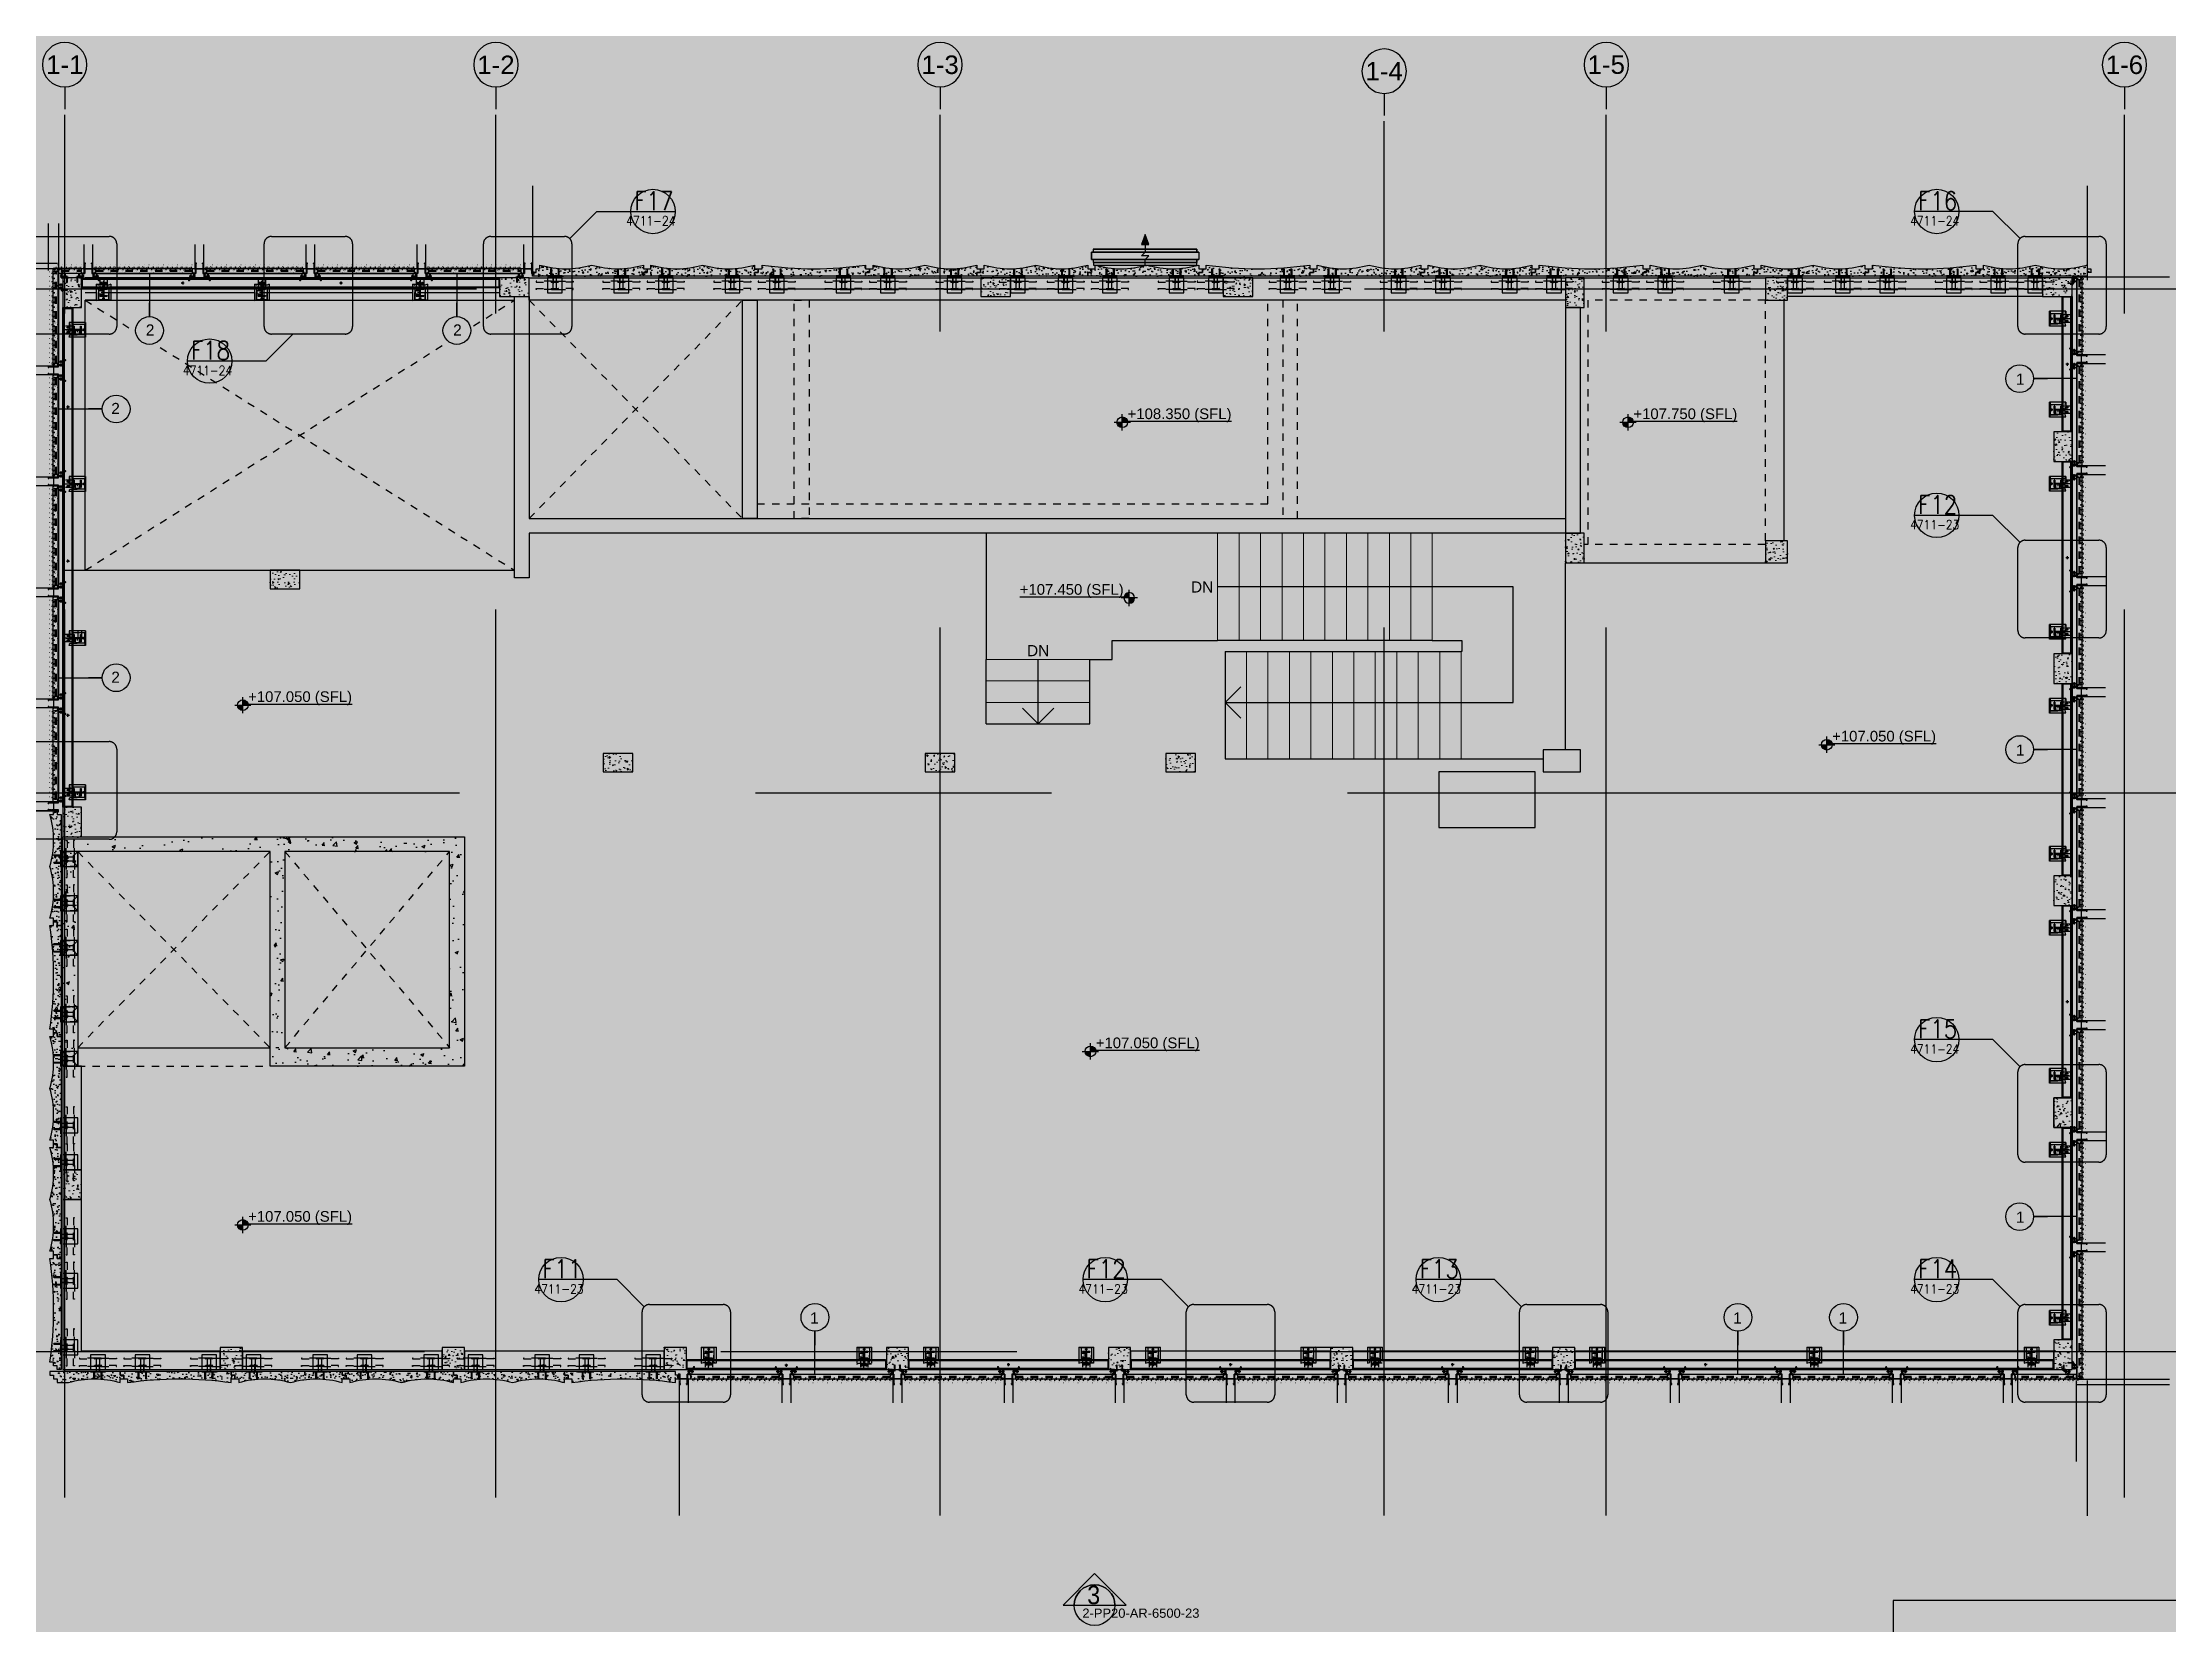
# Model space of a CAD drawing. Header units: millimetres. Extents: x -220592 to 404889, y -217665 to 38245.
# Drawn here: x 1621.12 to 1649.85, y 137.76 to 159.15 of the extents above; entities that cross this region are included whole.
import ezdxf
from ezdxf.enums import TextEntityAlignment as Align
from ezdxf.xclip import XClip

# ---------------------------------------------------------------- set-up
doc = ezdxf.new("R2010")
doc.units = ezdxf.units.MM
doc.header["$XCLIPFRAME"] = 0
for name, pattern in [('CENTER', [50.8, 31.75, -6.35, 6.35, -6.35]), ('DXK_LINE_DOT2', [3.9198, 1.9599, -1.9599]), ('HIDDEN', [0.375, 0.25, -0.125]), ('HIDDEN2', [0.1875, 0.125, -0.0625]), ('HIDDENX2', [0.75, 0.5, -0.25]), ('PLANTER$0$DASHED2', [0.375, 0.25, -0.125]), ('X-REF_SECTION_A$0$AEC_Centre', [24, 12, -4, 4, -4]), ('XREF_EGRESS LEVEL$0$AEC_Centre', [24, 12, -4, 4, -4]), ('XREF_EGRESS LEVEL$0$Hidden - Short', [3.571875, 2.38125, -1.190625])]:
    doc.linetypes.add(name, pattern=pattern)
doc.layers.get('Defpoints').update_dxf_attribs({"color": 255})
for name, color, linetype in [('1', 1, 'Continuous'), ('2', 2, 'Continuous'), ('3', 3, 'Continuous'), ('A-COLS-E', 1, 'Continuous'), ('A-ELE-LINE-2', 7, 'Continuous'), ('ACCESSORY', 132, 'Continuous'), ('BOLT & SCREW', 251, 'Continuous'), ('CVT020_T', 5, 'Continuous'), ('Hat2', 252, 'Continuous'), ('HATCH', 7, 'Continuous'), ('HID2', 13, 'HIDDEN2'), ('INV_DIM', 8, 'Continuous'), ('Joint&Plate', 252, 'Continuous'), ('Openning', 1, 'Continuous'), ('PC_panels', 2, 'Continuous'), ('RC_walls', 2, 'Continuous'), ('S-BEAM', 1, 'Continuous'), ('SE-LINE_3', 3, 'Continuous'), ('SE-TEXT_3', 3, 'Continuous'), ('SE-TEXT_5', 5, 'Continuous'), ('TEXT', 3, 'Continuous'), ('tube', 1, 'HIDDEN2'), ('tube-stopper', 2, 'Continuous'), ('X-REF_SECTION_A$0$Z-030-M_GRID-1', 1, 'X-REF_SECTION_A$0$AEC_Centre'), ('Z-040-M_ELEVATION', 3, 'Continuous'), ('Z-040-M_ELEVATION-1', 3, 'Continuous')]:
    doc.layers.add(name, color=color, linetype=linetype)
for name, color, linetype, lineweight in [('12-GRID', 1, 'CENTER', 13), ('2 LOUVRE BLADE', 1, 'Continuous', 20), ('6 BLADE BRACE', 7, 'Continuous', 13), ('9-SCREW', 251, 'Continuous', 9), ('A-ANGLE BRACKET', 2, 'Continuous', 15), ('A-COLS', 5, 'Continuous', 70), ('A-HATCH', 1, 'Continuous', 0), ('A-WALL-PATT', 111, 'Continuous', 25), ('A_FRIT PATTERN', 7, 'Continuous', 0), ('Bolt', 7, 'Continuous', 0), ('SCREW', 8, 'Continuous', 5)]:
    doc.layers.add(name, color=color, linetype=linetype, lineweight=lineweight)
doc.styles.add('ARIAL', font='arial.ttf')
doc.styles.add('Arial_1', font='arial.ttf', dxfattribs={"height": 125})
doc.styles.add('Arial_3', font='arial.ttf', dxfattribs={"width": 0.9, "height": 2})
doc.styles.add('E200', font='arial.ttf', dxfattribs={"height": 900})
doc.styles.add('GF-944$1$Standard', font='txt', dxfattribs={"bigfont": 'gbcbig.shx'})
doc.styles.add('GF-948$1$Standard', font='txt', dxfattribs={"bigfont": 'gbcbig.shx'})
doc.styles.add('GF-970$0$Standard', font='txt', dxfattribs={"bigfont": 'gbcbig.shx'})
doc.styles.add('RomanS', font='romans.shx', dxfattribs={"width": 0.8})
doc.dimstyles.new('DIM_50_EE', dxfattribs={"dimscale": 50, "dimtxt": 3, "dimasz": 2.5, "dimexe": 1, "dimexo": 1, "dimgap": 1, "dimtad": 1, "dimdec": 0, "dimdsep": 46, "dimtxsty": 'ARIAL', "dimblk": 'OBLIQUE', "dimcen": 1, "dimclrd": 1, "dimclre": 1, "dimclrt": 3, "dimadec": 0, "dimazin": 0, "dimtfac": 1, "dimtdec": 0, "dimtmove": 1, "dimatfit": 0, "dimfxl": 1, "dimarcsym": 0})
pattern_1 = [(45, (-34473.40855, -29038.8162), (-0.530330086, 0.530330086), []), (45, (-34473.055, -29038.8162), (-0.530330086, 0.530330086), [])]
pattern_2 = [(45, (-34473.40855, -28139.59884), (-0.530330086, 0.530330086), []), (45, (-34473.055, -28139.59884), (-0.530330086, 0.530330086), [])]
pattern_3 = [(50, (-39036.6, -157257.6), (455.4617, -39.848), [47.625, -523.875]), (355, (-39036.6, -157257.6), (-88.109, 477.642), [38.1, -419.1015]), (100.4514, (-38998.64, -157260.94), (367.353, 437.794), [40.475, -445.226]), (46.1842, (-39036.6, -157130.6), (677.698, -105.106), [71.438, -785.812]), (96.6356, (-38980.1, -157139.4), (593.51, 618.565), [60.713, -667.84]), (351.184, (-39036.6, -157130.6), (593.51, 618.565), [57.15, -628.65]), (21, (-38973.1, -157162.37), (379.036, -255.663), [47.625, -523.875]), (326, (-38973.1, -157162.37), (154.505, 460.47), [38.1, -419.1]), (71.4514, (-38941.5, -157183.67), (533.541, 204.807), [40.475, -445.225]), (37.5, (-39036.59, -157257.62), (7.7215, 211.3876), [0, -414.02, 0, -425.45, 0, -420.6875]), (7.5, (-39036.6, -157257.62), (167.0492, 250.4514), [0, -242.57, 0, -404.495, 0, -160.3375]), (327.5, (-39178.2, -157257.62), (338.9765, -14.3219), [0, -158.75, 0, -495.3, 0, -657.225]), (317.5, (-39241.7, -157257.62), (370.323, 63.5662), [0, -206.375, 0, -328.93, 0, -466.725])]
pattern_4 = [(270, (223730.37706, -245715.5513), (0.654959925, -1.1344238721), [0.7562825814, -1.512565163]), (30, (223730.37706, -245715.5513), (0.6549599294, 1.1344238696), [0.7562825814, -1.512565163]), (330, (223730.37706, -245715.5513), (1.3099198544, -2.5e-09), [-1.512565163, 0.7562825814])]
pattern_5 = [(315, (223730.377, -245695.5513), (1.336931354, 1.336931354), []), (45, (223730.377, -245695.5513), (-1.336931354, 1.336931354), [])]
pattern_6 = [(270, (223730.37706, -245717.8513), (0.654959925, -1.1344238721), [0.7562825814, -1.512565163]), (30, (223730.37706, -245717.8513), (0.6549599294, 1.1344238696), [0.7562825814, -1.512565163]), (330, (223730.37706, -245717.8513), (1.3099198544, -2.5e-09), [-1.512565163, 0.7562825814])]
pattern_7 = [(315, (223730.377, -245697.8513), (1.336931354, 1.336931354), []), (45, (223730.377, -245697.8513), (-1.336931354, 1.336931354), [])]
pattern_8 = [(270, (225230.37706, -245715.5513), (0.654959925, -1.1344238721), [0.7562825814, -1.512565163]), (30, (225230.37706, -245715.5513), (0.6549599294, 1.1344238696), [0.7562825814, -1.512565163]), (330, (225230.37706, -245715.5513), (1.3099198544, -2.5e-09), [-1.512565163, 0.7562825814])]
pattern_9 = [(315, (225230.377, -245695.5513), (1.336931354, 1.336931354), []), (45, (225230.377, -245695.5513), (-1.336931354, 1.336931354), [])]
pattern_10 = [(270, (228230.37706, -245715.5513), (0.654959925, -1.1344238721), [0.7562825814, -1.512565163]), (30, (228230.37706, -245715.5513), (0.6549599294, 1.1344238696), [0.7562825814, -1.512565163]), (330, (228230.37706, -245715.5513), (1.3099198544, -2.5e-09), [-1.512565163, 0.7562825814])]
pattern_11 = [(315, (228230.377, -245695.5513), (1.336931354, 1.336931354), []), (45, (228230.377, -245695.5513), (-1.336931354, 1.336931354), [])]
pattern_12 = [(270, (229730.37706, -245715.5513), (0.654959925, -1.1344238721), [0.7562825814, -1.512565163]), (30, (229730.37706, -245715.5513), (0.6549599294, 1.1344238696), [0.7562825814, -1.512565163]), (330, (229730.37706, -245715.5513), (1.3099198544, -2.5e-09), [-1.512565163, 0.7562825814])]
pattern_13 = [(315, (229730.377, -245695.5513), (1.336931354, 1.336931354), []), (45, (229730.377, -245695.5513), (-1.336931354, 1.336931354), [])]
pattern_14 = [(270, (231230.37706, -245715.5513), (0.654959925, -1.1344238721), [0.7562825814, -1.512565163]), (30, (231230.37706, -245715.5513), (0.6549599294, 1.1344238696), [0.7562825814, -1.512565163]), (330, (231230.37706, -245715.5513), (1.3099198544, -2.5e-09), [-1.512565163, 0.7562825814])]
pattern_15 = [(315, (231230.377, -245695.5513), (1.336931354, 1.336931354), []), (45, (231230.377, -245695.5513), (-1.336931354, 1.336931354), [])]
pattern_16 = [(270, (232730.37706, -245715.5513), (0.654959925, -1.1344238721), [0.7562825814, -1.512565163]), (30, (232730.37706, -245715.5513), (0.6549599294, 1.1344238696), [0.7562825814, -1.512565163]), (330, (232730.37706, -245715.5513), (1.3099198544, -2.5e-09), [-1.512565163, 0.7562825814])]
pattern_17 = [(315, (232730.377, -245695.5513), (1.336931354, 1.336931354), []), (45, (232730.377, -245695.5513), (-1.336931354, 1.336931354), [])]
pattern_18 = [(270, (234230.37706, -245715.5513), (0.654959925, -1.1344238721), [0.7562825814, -1.512565163]), (30, (234230.37706, -245715.5513), (0.6549599294, 1.1344238696), [0.7562825814, -1.512565163]), (330, (234230.37706, -245715.5513), (1.3099198544, -2.5e-09), [-1.512565163, 0.7562825814])]
pattern_19 = [(315, (234230.377, -245695.5513), (1.336931354, 1.336931354), []), (45, (234230.377, -245695.5513), (-1.336931354, 1.336931354), [])]
pattern_20 = [(270, (235730.37706, -245715.5513), (0.654959925, -1.1344238721), [0.7562825814, -1.512565163]), (30, (235730.37706, -245715.5513), (0.6549599294, 1.1344238696), [0.7562825814, -1.512565163]), (330, (235730.37706, -245715.5513), (1.3099198544, -2.5e-09), [-1.512565163, 0.7562825814])]
pattern_21 = [(315, (235730.377, -245695.5513), (1.336931354, 1.336931354), []), (45, (235730.377, -245695.5513), (-1.336931354, 1.336931354), [])]
pattern_22 = [(270, (237230.37706, -245715.5513), (0.654959925, -1.1344238721), [0.7562825814, -1.512565163]), (30, (237230.37706, -245715.5513), (0.6549599294, 1.1344238696), [0.7562825814, -1.512565163]), (330, (237230.37706, -245715.5513), (1.3099198544, -2.5e-09), [-1.512565163, 0.7562825814])]
pattern_23 = [(315, (237230.377, -245695.5513), (1.336931354, 1.336931354), []), (45, (237230.377, -245695.5513), (-1.336931354, 1.336931354), [])]
pattern_24 = [(270, (238730.37706, -245715.5513), (0.654959925, -1.1344238721), [0.7562825814, -1.512565163]), (30, (238730.37706, -245715.5513), (0.6549599294, 1.1344238696), [0.7562825814, -1.512565163]), (330, (238730.37706, -245715.5513), (1.3099198544, -2.5e-09), [-1.512565163, 0.7562825814])]
pattern_25 = [(315, (238730.377, -245695.5513), (1.336931354, 1.336931354), []), (45, (238730.377, -245695.5513), (-1.336931354, 1.336931354), [])]
pattern_26 = [(270, (240230.37706, -245715.5513), (0.654959925, -1.1344238721), [0.7562825814, -1.512565163]), (30, (240230.37706, -245715.5513), (0.6549599294, 1.1344238696), [0.7562825814, -1.512565163]), (330, (240230.37706, -245715.5513), (1.3099198544, -2.5e-09), [-1.512565163, 0.7562825814])]
pattern_27 = [(315, (240230.377, -245695.5513), (1.336931354, 1.336931354), []), (45, (240230.377, -245695.5513), (-1.336931354, 1.336931354), [])]
pattern_28 = [(270, (225230.37706, -245717.8513), (0.654959925, -1.1344238721), [0.7562825814, -1.512565163]), (30, (225230.37706, -245717.8513), (0.6549599294, 1.1344238696), [0.7562825814, -1.512565163]), (330, (225230.37706, -245717.8513), (1.3099198544, -2.5e-09), [-1.512565163, 0.7562825814])]
pattern_29 = [(315, (225230.377, -245697.8513), (1.336931354, 1.336931354), []), (45, (225230.377, -245697.8513), (-1.336931354, 1.336931354), [])]
pattern_30 = [(270, (228230.37706, -245717.8513), (0.654959925, -1.1344238721), [0.7562825814, -1.512565163]), (30, (228230.37706, -245717.8513), (0.6549599294, 1.1344238696), [0.7562825814, -1.512565163]), (330, (228230.37706, -245717.8513), (1.3099198544, -2.5e-09), [-1.512565163, 0.7562825814])]
pattern_31 = [(315, (228230.377, -245697.8513), (1.336931354, 1.336931354), []), (45, (228230.377, -245697.8513), (-1.336931354, 1.336931354), [])]
pattern_32 = [(270, (229730.37706, -245717.8513), (0.654959925, -1.1344238721), [0.7562825814, -1.512565163]), (30, (229730.37706, -245717.8513), (0.6549599294, 1.1344238696), [0.7562825814, -1.512565163]), (330, (229730.37706, -245717.8513), (1.3099198544, -2.5e-09), [-1.512565163, 0.7562825814])]
pattern_33 = [(315, (229730.377, -245697.8513), (1.336931354, 1.336931354), []), (45, (229730.377, -245697.8513), (-1.336931354, 1.336931354), [])]
pattern_34 = [(270, (231230.37706, -245717.8513), (0.654959925, -1.1344238721), [0.7562825814, -1.512565163]), (30, (231230.37706, -245717.8513), (0.6549599294, 1.1344238696), [0.7562825814, -1.512565163]), (330, (231230.37706, -245717.8513), (1.3099198544, -2.5e-09), [-1.512565163, 0.7562825814])]
pattern_35 = [(315, (231230.377, -245697.8513), (1.336931354, 1.336931354), []), (45, (231230.377, -245697.8513), (-1.336931354, 1.336931354), [])]
pattern_36 = [(270, (232730.37706, -245717.8513), (0.654959925, -1.1344238721), [0.7562825814, -1.512565163]), (30, (232730.37706, -245717.8513), (0.6549599294, 1.1344238696), [0.7562825814, -1.512565163]), (330, (232730.37706, -245717.8513), (1.3099198544, -2.5e-09), [-1.512565163, 0.7562825814])]
pattern_37 = [(315, (232730.377, -245697.8513), (1.336931354, 1.336931354), []), (45, (232730.377, -245697.8513), (-1.336931354, 1.336931354), [])]
pattern_38 = [(270, (234230.37706, -245717.8513), (0.654959925, -1.1344238721), [0.7562825814, -1.512565163]), (30, (234230.37706, -245717.8513), (0.6549599294, 1.1344238696), [0.7562825814, -1.512565163]), (330, (234230.37706, -245717.8513), (1.3099198544, -2.5e-09), [-1.512565163, 0.7562825814])]
pattern_39 = [(315, (234230.377, -245697.8513), (1.336931354, 1.336931354), []), (45, (234230.377, -245697.8513), (-1.336931354, 1.336931354), [])]
pattern_40 = [(270, (235730.37706, -245717.8513), (0.654959925, -1.1344238721), [0.7562825814, -1.512565163]), (30, (235730.37706, -245717.8513), (0.6549599294, 1.1344238696), [0.7562825814, -1.512565163]), (330, (235730.37706, -245717.8513), (1.3099198544, -2.5e-09), [-1.512565163, 0.7562825814])]
pattern_41 = [(315, (235730.377, -245697.8513), (1.336931354, 1.336931354), []), (45, (235730.377, -245697.8513), (-1.336931354, 1.336931354), [])]
pattern_42 = [(270, (237230.37706, -245717.8513), (0.654959925, -1.1344238721), [0.7562825814, -1.512565163]), (30, (237230.37706, -245717.8513), (0.6549599294, 1.1344238696), [0.7562825814, -1.512565163]), (330, (237230.37706, -245717.8513), (1.3099198544, -2.5e-09), [-1.512565163, 0.7562825814])]
pattern_43 = [(315, (237230.377, -245697.8513), (1.336931354, 1.336931354), []), (45, (237230.377, -245697.8513), (-1.336931354, 1.336931354), [])]
pattern_44 = [(270, (238730.37706, -245717.8513), (0.654959925, -1.1344238721), [0.7562825814, -1.512565163]), (30, (238730.37706, -245717.8513), (0.6549599294, 1.1344238696), [0.7562825814, -1.512565163]), (330, (238730.37706, -245717.8513), (1.3099198544, -2.5e-09), [-1.512565163, 0.7562825814])]
pattern_45 = [(315, (238730.377, -245697.8513), (1.336931354, 1.336931354), []), (45, (238730.377, -245697.8513), (-1.336931354, 1.336931354), [])]
pattern_46 = [(270, (240230.37706, -245717.8513), (0.654959925, -1.1344238721), [0.7562825814, -1.512565163]), (30, (240230.37706, -245717.8513), (0.6549599294, 1.1344238696), [0.7562825814, -1.512565163]), (330, (240230.37706, -245717.8513), (1.3099198544, -2.5e-09), [-1.512565163, 0.7562825814])]
pattern_47 = [(315, (240230.377, -245697.8513), (1.336931354, 1.336931354), []), (45, (240230.377, -245697.8513), (-1.336931354, 1.336931354), [])]
pattern_48 = [(360, (61941.3443, 82815.2675), (1.1344238721, 0.654959925), [0.7562825814, -1.512565163]), (120, (61941.3443, 82815.2675), (-1.1344238696, 0.6549599294), [0.7562825814, -1.512565163]), (60, (61941.3443, 82815.2675), (2.5e-09, 1.3099198544), [-1.512565163, 0.7562825814])]
pattern_49 = [(45, (61921.3443, 82815.2675), (-1.336931354, 1.336931354), []), (135, (61921.3443, 82815.2675), (-1.336931354, -1.336931354), [])]
pattern_50 = [(360, (61941.3443, 84315.2675), (1.1344238721, 0.654959925), [0.7562825814, -1.512565163]), (120, (61941.3443, 84315.2675), (-1.1344238696, 0.6549599294), [0.7562825814, -1.512565163]), (60, (61941.3443, 84315.2675), (2.5e-09, 1.3099198544), [-1.512565163, 0.7562825814])]
pattern_51 = [(45, (61921.3443, 84315.2675), (-1.336931354, 1.336931354), []), (135, (61921.3443, 84315.2675), (-1.336931354, -1.336931354), [])]
pattern_52 = [(360, (61943.6443, 82815.2675), (1.1344238721, 0.654959925), [0.7562825814, -1.512565163]), (120, (61943.6443, 82815.2675), (-1.1344238696, 0.6549599294), [0.7562825814, -1.512565163]), (60, (61943.6443, 82815.2675), (2.5e-09, 1.3099198544), [-1.512565163, 0.7562825814])]
pattern_53 = [(45, (61923.6443, 82815.2675), (-1.336931354, 1.336931354), []), (135, (61923.6443, 82815.2675), (-1.336931354, -1.336931354), [])]
pattern_54 = [(360, (61943.6443, 84315.2675), (1.1344238721, 0.654959925), [0.7562825814, -1.512565163]), (120, (61943.6443, 84315.2675), (-1.1344238696, 0.6549599294), [0.7562825814, -1.512565163]), (60, (61943.6443, 84315.2675), (2.5e-09, 1.3099198544), [-1.512565163, 0.7562825814])]
pattern_55 = [(45, (61923.6443, 84315.2675), (-1.336931354, 1.336931354), []), (135, (61923.6443, 84315.2675), (-1.336931354, -1.336931354), [])]
pattern_56 = [(360, (61941.3443, 85815.2675), (1.1344238721, 0.654959925), [0.7562825814, -1.512565163]), (120, (61941.3443, 85815.2675), (-1.1344238696, 0.6549599294), [0.7562825814, -1.512565163]), (60, (61941.3443, 85815.2675), (2.5e-09, 1.3099198544), [-1.512565163, 0.7562825814])]
pattern_57 = [(45, (61921.3443, 85815.2675), (-1.336931354, 1.336931354), []), (135, (61921.3443, 85815.2675), (-1.336931354, -1.336931354), [])]
pattern_58 = [(360, (61943.6443, 85815.2675), (1.1344238721, 0.654959925), [0.7562825814, -1.512565163]), (120, (61943.6443, 85815.2675), (-1.1344238696, 0.6549599294), [0.7562825814, -1.512565163]), (60, (61943.6443, 85815.2675), (2.5e-09, 1.3099198544), [-1.512565163, 0.7562825814])]
pattern_59 = [(45, (61923.6443, 85815.2675), (-1.336931354, 1.336931354), []), (135, (61923.6443, 85815.2675), (-1.336931354, -1.336931354), [])]
pattern_60 = [(360, (61941.3443, 87315.2675), (1.1344238721, 0.654959925), [0.7562825814, -1.512565163]), (120, (61941.3443, 87315.2675), (-1.1344238696, 0.6549599294), [0.7562825814, -1.512565163]), (60, (61941.3443, 87315.2675), (2.5e-09, 1.3099198544), [-1.512565163, 0.7562825814])]
pattern_61 = [(45, (61921.3443, 87315.2675), (-1.336931354, 1.336931354), []), (135, (61921.3443, 87315.2675), (-1.336931354, -1.336931354), [])]
pattern_62 = [(360, (61943.6443, 87315.2675), (1.1344238721, 0.654959925), [0.7562825814, -1.512565163]), (120, (61943.6443, 87315.2675), (-1.1344238696, 0.6549599294), [0.7562825814, -1.512565163]), (60, (61943.6443, 87315.2675), (2.5e-09, 1.3099198544), [-1.512565163, 0.7562825814])]
pattern_63 = [(45, (61923.6443, 87315.2675), (-1.336931354, 1.336931354), []), (135, (61923.6443, 87315.2675), (-1.336931354, -1.336931354), [])]
pattern_64 = [(360, (61941.3443, 88815.2675), (1.1344238721, 0.654959925), [0.7562825814, -1.512565163]), (120, (61941.3443, 88815.2675), (-1.1344238696, 0.6549599294), [0.7562825814, -1.512565163]), (60, (61941.3443, 88815.2675), (2.5e-09, 1.3099198544), [-1.512565163, 0.7562825814])]
pattern_65 = [(45, (61921.3443, 88815.2675), (-1.336931354, 1.336931354), []), (135, (61921.3443, 88815.2675), (-1.336931354, -1.336931354), [])]
pattern_66 = [(360, (61943.6443, 88815.2675), (1.1344238721, 0.654959925), [0.7562825814, -1.512565163]), (120, (61943.6443, 88815.2675), (-1.1344238696, 0.6549599294), [0.7562825814, -1.512565163]), (60, (61943.6443, 88815.2675), (2.5e-09, 1.3099198544), [-1.512565163, 0.7562825814])]
pattern_67 = [(45, (61923.6443, 88815.2675), (-1.336931354, 1.336931354), []), (135, (61923.6443, 88815.2675), (-1.336931354, -1.336931354), [])]
pattern_68 = [(360, (61941.3443, 90315.2675), (1.1344238721, 0.654959925), [0.7562825814, -1.512565163]), (120, (61941.3443, 90315.2675), (-1.1344238696, 0.6549599294), [0.7562825814, -1.512565163]), (60, (61941.3443, 90315.2675), (2.5e-09, 1.3099198544), [-1.512565163, 0.7562825814])]
pattern_69 = [(45, (61921.3443, 90315.2675), (-1.336931354, 1.336931354), []), (135, (61921.3443, 90315.2675), (-1.336931354, -1.336931354), [])]
pattern_70 = [(360, (61943.6443, 90315.2675), (1.1344238721, 0.654959925), [0.7562825814, -1.512565163]), (120, (61943.6443, 90315.2675), (-1.1344238696, 0.6549599294), [0.7562825814, -1.512565163]), (60, (61943.6443, 90315.2675), (2.5e-09, 1.3099198544), [-1.512565163, 0.7562825814])]
pattern_71 = [(45, (61923.6443, 90315.2675), (-1.336931354, 1.336931354), []), (135, (61923.6443, 90315.2675), (-1.336931354, -1.336931354), [])]
pattern_72 = [(360, (61941.3443, 91815.2675), (1.1344238721, 0.654959925), [0.7562825814, -1.512565163]), (120, (61941.3443, 91815.2675), (-1.1344238696, 0.6549599294), [0.7562825814, -1.512565163]), (60, (61941.3443, 91815.2675), (2.5e-09, 1.3099198544), [-1.512565163, 0.7562825814])]
pattern_73 = [(45, (61921.3443, 91815.2675), (-1.336931354, 1.336931354), []), (135, (61921.3443, 91815.2675), (-1.336931354, -1.336931354), [])]
pattern_74 = [(360, (61943.6443, 91815.2675), (1.1344238721, 0.654959925), [0.7562825814, -1.512565163]), (120, (61943.6443, 91815.2675), (-1.1344238696, 0.6549599294), [0.7562825814, -1.512565163]), (60, (61943.6443, 91815.2675), (2.5e-09, 1.3099198544), [-1.512565163, 0.7562825814])]
pattern_75 = [(45, (61923.6443, 91815.2675), (-1.336931354, 1.336931354), []), (135, (61923.6443, 91815.2675), (-1.336931354, -1.336931354), [])]
pattern_76 = [(360, (61941.3443, 93315.2675), (1.1344238721, 0.654959925), [0.7562825814, -1.512565163]), (120, (61941.3443, 93315.2675), (-1.1344238696, 0.6549599294), [0.7562825814, -1.512565163]), (60, (61941.3443, 93315.2675), (2.5e-09, 1.3099198544), [-1.512565163, 0.7562825814])]
pattern_77 = [(45, (61921.3443, 93315.2675), (-1.336931354, 1.336931354), []), (135, (61921.3443, 93315.2675), (-1.336931354, -1.336931354), [])]
pattern_78 = [(360, (61943.6443, 93315.2675), (1.1344238721, 0.654959925), [0.7562825814, -1.512565163]), (120, (61943.6443, 93315.2675), (-1.1344238696, 0.6549599294), [0.7562825814, -1.512565163]), (60, (61943.6443, 93315.2675), (2.5e-09, 1.3099198544), [-1.512565163, 0.7562825814])]
pattern_79 = [(45, (61923.6443, 93315.2675), (-1.336931354, 1.336931354), []), (135, (61923.6443, 93315.2675), (-1.336931354, -1.336931354), [])]
pattern_80 = [(360, (61941.3443, 94815.2675), (1.1344238721, 0.654959925), [0.7562825814, -1.512565163]), (120, (61941.3443, 94815.2675), (-1.1344238696, 0.6549599294), [0.7562825814, -1.512565163]), (60, (61941.3443, 94815.2675), (2.5e-09, 1.3099198544), [-1.512565163, 0.7562825814])]
pattern_81 = [(45, (61921.3443, 94815.2675), (-1.336931354, 1.336931354), []), (135, (61921.3443, 94815.2675), (-1.336931354, -1.336931354), [])]
pattern_82 = [(360, (61943.6443, 94815.2675), (1.1344238721, 0.654959925), [0.7562825814, -1.512565163]), (120, (61943.6443, 94815.2675), (-1.1344238696, 0.6549599294), [0.7562825814, -1.512565163]), (60, (61943.6443, 94815.2675), (2.5e-09, 1.3099198544), [-1.512565163, 0.7562825814])]
pattern_83 = [(45, (61923.6443, 94815.2675), (-1.336931354, 1.336931354), []), (135, (61923.6443, 94815.2675), (-1.336931354, -1.336931354), [])]
pattern_84 = [(90, (-287234.9669, -83249.6799), (-0.654959925, 1.1344238721), [0.7562825814, -1.512565163]), (210, (-287234.9669, -83249.6799), (-0.6549599294, -1.1344238696), [0.7562825814, -1.512565163]), (150, (-287234.9669, -83249.6799), (-1.3099198544, 2.5e-09), [-1.512565163, 0.7562825814])]
pattern_85 = [(135, (-287234.9669, -83269.68), (-1.336931354, -1.336931354), []), (225, (-287234.9669, -83269.68), (1.336931354, -1.336931354), [])]
pattern_86 = [(90, (-288734.9669, -83249.6799), (-0.654959925, 1.1344238721), [0.7562825814, -1.512565163]), (210, (-288734.9669, -83249.6799), (-0.6549599294, -1.1344238696), [0.7562825814, -1.512565163]), (150, (-288734.9669, -83249.6799), (-1.3099198544, 2.5e-09), [-1.512565163, 0.7562825814])]
pattern_87 = [(135, (-288734.9669, -83269.68), (-1.336931354, -1.336931354), []), (225, (-288734.9669, -83269.68), (1.336931354, -1.336931354), [])]
pattern_88 = [(90, (-287234.9669, -83247.3799), (-0.654959925, 1.1344238721), [0.7562825814, -1.512565163]), (210, (-287234.9669, -83247.3799), (-0.6549599294, -1.1344238696), [0.7562825814, -1.512565163]), (150, (-287234.9669, -83247.3799), (-1.3099198544, 2.5e-09), [-1.512565163, 0.7562825814])]
pattern_89 = [(135, (-287234.9669, -83267.38), (-1.336931354, -1.336931354), []), (225, (-287234.9669, -83267.38), (1.336931354, -1.336931354), [])]
pattern_90 = [(90, (-288734.9669, -83247.3799), (-0.654959925, 1.1344238721), [0.7562825814, -1.512565163]), (210, (-288734.9669, -83247.3799), (-0.6549599294, -1.1344238696), [0.7562825814, -1.512565163]), (150, (-288734.9669, -83247.3799), (-1.3099198544, 2.5e-09), [-1.512565163, 0.7562825814])]
pattern_91 = [(135, (-288734.9669, -83267.38), (-1.336931354, -1.336931354), []), (225, (-288734.9669, -83267.38), (1.336931354, -1.336931354), [])]
pattern_92 = [(90, (-290234.9669, -83249.6799), (-0.654959925, 1.1344238721), [0.7562825814, -1.512565163]), (210, (-290234.9669, -83249.6799), (-0.6549599294, -1.1344238696), [0.7562825814, -1.512565163]), (150, (-290234.9669, -83249.6799), (-1.3099198544, 2.5e-09), [-1.512565163, 0.7562825814])]
pattern_93 = [(135, (-290234.9669, -83269.68), (-1.336931354, -1.336931354), []), (225, (-290234.9669, -83269.68), (1.336931354, -1.336931354), [])]
pattern_94 = [(90, (-290234.9669, -83247.3799), (-0.654959925, 1.1344238721), [0.7562825814, -1.512565163]), (210, (-290234.9669, -83247.3799), (-0.6549599294, -1.1344238696), [0.7562825814, -1.512565163]), (150, (-290234.9669, -83247.3799), (-1.3099198544, 2.5e-09), [-1.512565163, 0.7562825814])]
pattern_95 = [(135, (-290234.9669, -83267.38), (-1.336931354, -1.336931354), []), (225, (-290234.9669, -83267.38), (1.336931354, -1.336931354), [])]
pattern_96 = [(90, (-291734.9669, -83249.6799), (-0.654959925, 1.1344238721), [0.7562825814, -1.512565163]), (210, (-291734.9669, -83249.6799), (-0.6549599294, -1.1344238696), [0.7562825814, -1.512565163]), (150, (-291734.9669, -83249.6799), (-1.3099198544, 2.5e-09), [-1.512565163, 0.7562825814])]
pattern_97 = [(135, (-291734.9669, -83269.68), (-1.336931354, -1.336931354), []), (225, (-291734.9669, -83269.68), (1.336931354, -1.336931354), [])]
pattern_98 = [(90, (-291734.9669, -83247.3799), (-0.654959925, 1.1344238721), [0.7562825814, -1.512565163]), (210, (-291734.9669, -83247.3799), (-0.6549599294, -1.1344238696), [0.7562825814, -1.512565163]), (150, (-291734.9669, -83247.3799), (-1.3099198544, 2.5e-09), [-1.512565163, 0.7562825814])]
pattern_99 = [(135, (-291734.9669, -83267.38), (-1.336931354, -1.336931354), []), (225, (-291734.9669, -83267.38), (1.336931354, -1.336931354), [])]
pattern_100 = [(180, (-112919.5271, -411375.9911), (-1.1344238721, -0.654959925), [0.7562825814, -1.512565163]), (300, (-112919.5271, -411375.9911), (1.1344238696, -0.6549599294), [0.7562825814, -1.512565163]), (240, (-112919.5271, -411375.9911), (-2.5e-09, -1.3099198544), [-1.512565163, 0.7562825814])]
pattern_101 = [(225, (-112899.527, -411375.9911), (1.336931354, -1.336931354), []), (315, (-112899.527, -411375.9911), (1.336931354, 1.336931354), [])]
pattern_102 = [(180, (-112921.8271, -411375.9911), (-1.1344238721, -0.654959925), [0.7562825814, -1.512565163]), (300, (-112921.8271, -411375.9911), (1.1344238696, -0.6549599294), [0.7562825814, -1.512565163]), (240, (-112921.8271, -411375.9911), (-2.5e-09, -1.3099198544), [-1.512565163, 0.7562825814])]
pattern_103 = [(225, (-112901.827, -411375.9911), (1.336931354, -1.336931354), []), (315, (-112901.827, -411375.9911), (1.336931354, 1.336931354), [])]
pattern_104 = [(180, (-112919.5271, -412875.9911), (-1.1344238721, -0.654959925), [0.7562825814, -1.512565163]), (300, (-112919.5271, -412875.9911), (1.1344238696, -0.6549599294), [0.7562825814, -1.512565163]), (240, (-112919.5271, -412875.9911), (-2.5e-09, -1.3099198544), [-1.512565163, 0.7562825814])]
pattern_105 = [(225, (-112899.527, -412875.9911), (1.336931354, -1.336931354), []), (315, (-112899.527, -412875.9911), (1.336931354, 1.336931354), [])]
pattern_106 = [(180, (-112921.8271, -412875.9911), (-1.1344238721, -0.654959925), [0.7562825814, -1.512565163]), (300, (-112921.8271, -412875.9911), (1.1344238696, -0.6549599294), [0.7562825814, -1.512565163]), (240, (-112921.8271, -412875.9911), (-2.5e-09, -1.3099198544), [-1.512565163, 0.7562825814])]
pattern_107 = [(225, (-112901.827, -412875.9911), (1.336931354, -1.336931354), []), (315, (-112901.827, -412875.9911), (1.336931354, 1.336931354), [])]
pattern_108 = [(180, (-112919.5271, -414375.9911), (-1.1344238721, -0.654959925), [0.7562825814, -1.512565163]), (300, (-112919.5271, -414375.9911), (1.1344238696, -0.6549599294), [0.7562825814, -1.512565163]), (240, (-112919.5271, -414375.9911), (-2.5e-09, -1.3099198544), [-1.512565163, 0.7562825814])]
pattern_109 = [(225, (-112899.527, -414375.9911), (1.336931354, -1.336931354), []), (315, (-112899.527, -414375.9911), (1.336931354, 1.336931354), [])]
pattern_110 = [(180, (-112921.8271, -414375.9911), (-1.1344238721, -0.654959925), [0.7562825814, -1.512565163]), (300, (-112921.8271, -414375.9911), (1.1344238696, -0.6549599294), [0.7562825814, -1.512565163]), (240, (-112921.8271, -414375.9911), (-2.5e-09, -1.3099198544), [-1.512565163, 0.7562825814])]
pattern_111 = [(225, (-112901.827, -414375.9911), (1.336931354, -1.336931354), []), (315, (-112901.827, -414375.9911), (1.336931354, 1.336931354), [])]
pattern_112 = [(180, (-112919.5271, -415875.9911), (-1.1344238721, -0.654959925), [0.7562825814, -1.512565163]), (300, (-112919.5271, -415875.9911), (1.1344238696, -0.6549599294), [0.7562825814, -1.512565163]), (240, (-112919.5271, -415875.9911), (-2.5e-09, -1.3099198544), [-1.512565163, 0.7562825814])]
pattern_113 = [(225, (-112899.527, -415875.9911), (1.336931354, -1.336931354), []), (315, (-112899.527, -415875.9911), (1.336931354, 1.336931354), [])]
pattern_114 = [(180, (-112921.8271, -415875.9911), (-1.1344238721, -0.654959925), [0.7562825814, -1.512565163]), (300, (-112921.8271, -415875.9911), (1.1344238696, -0.6549599294), [0.7562825814, -1.512565163]), (240, (-112921.8271, -415875.9911), (-2.5e-09, -1.3099198544), [-1.512565163, 0.7562825814])]
pattern_115 = [(225, (-112901.827, -415875.9911), (1.336931354, -1.336931354), []), (315, (-112901.827, -415875.9911), (1.336931354, 1.336931354), [])]

# ---------------------------------------------------------------- blocks, each defined once
blk = doc.blocks.new('A')
at = {"layer": 'CVT020_T', "color": 3}
blk.add_line((0, 250), (0, 0), dxfattribs=at)
blk.add_circle((0, 500), 250, dxfattribs=at)
at = {"layer": 'CVT020_T', "style": 'E200', "width": 0.8}
blk.add_attdef('TEXT', text='', height=200, rotation=0, dxfattribs=at).set_placement((0, 500), align=Align.MIDDLE)
blk = doc.blocks.new('Elevation - ELEVATION MARKER-237013-ENTRANCE 1 _ VB1 - LOWER ROOF LEVEL PLAN - SHEET 2 OF 2')
at = {"layer": 'Z-040-M_ELEVATION-1'}
blk.add_line((-5.5, 0), (5.5, 0), dxfattribs=at)
blk.add_circle((0, 0), 5.5, dxfattribs=at)
blk = doc.blocks.new('Elevation - ELEVATION POINTER-236961-ENTRANCE 1 _ VB1 - LOWER ROOF LEVEL PLAN - SHEET 2 OF 2')
at = {"layer": 'Z-040-M_ELEVATION'}
h = blk.add_hatch(color=2, dxfattribs=at)
edge = h.paths.add_edge_path(flags=0)
edge.add_line((8.53, 0), (5.5, 0))
edge.add_arc((0, 0), 5.5, 0, 180)
edge.add_line((-5.5, 0), (-8.53, 0))
edge.add_line((-8.53, 0), (0, 8.53))
edge.add_line((0, 8.53), (8.53, 0))
at = {"layer": 'Z-040-M_ELEVATION-1', "color": 2}
for p, q in [((0, 8.53), (-8.53, 0)), ((0, 8.53), (-8.53, 0)), ((0, 8.53), (8.53, 0)), ((8.53, 0), (0, 8.53)), ((-8.53, 0), (-5.5, 0)), ((-8.53, 0), (-5.5, 0)), ((5.5, 0), (8.53, 0)), ((5.5, 0), (8.53, 0))]:
    blk.add_line(p, q, dxfattribs=at)
blk.add_arc((0, 0), 5.5, 0, 180, dxfattribs=at)
blk.add_arc((0, 0), 5.5, 0, 180, dxfattribs=at)
blk = doc.blocks.new('ertf')
at = {"layer": 'SCREW', "color": 8, "linetype": 'HIDDEN', "ltscale": 0.2}
for p, q in [((3858, 2396), (3868, 2396)), ((3861, 2394), (3861, 2395)), ((3865, 2395), (3861, 2394)), ((3861, 2395), (3865, 2395)), ((3861, 2393), (3865, 2394)), ((3861, 2394), (3861, 2393)), ((3861, 2394), (3861, 2394)), ((3865, 2394), (3861, 2394)), ((3861, 2392), (3861, 2393)), ((3865, 2393), (3861, 2392)), ((3861, 2393), (3861, 2393)), ((3865, 2393), (3861, 2393)), ((3861, 2391), (3861, 2392)), ((3865, 2392), (3861, 2391)), ((3861, 2392), (3865, 2392)), ((3861, 2392), (3861, 2392)), ((3861, 2390), (3865, 2391)), ((3861, 2391), (3861, 2390)), ((3861, 2391), (3861, 2391)), ((3865, 2391), (3861, 2391)), ((3861, 2389), (3861, 2390)), ((3865, 2390), (3861, 2389)), ((3861, 2390), (3861, 2390)), ((3865, 2390), (3861, 2390)), ((3861, 2388), (3861, 2389)), ((3865, 2389), (3861, 2388)), ((3861, 2389), (3865, 2389)), ((3861, 2389), (3861, 2389)), ((3861, 2387), (3865, 2388)), ((3861, 2388), (3861, 2387)), ((3861, 2388), (3861, 2388)), ((3865, 2388), (3861, 2388)), ((3865, 2387), (3861, 2386)), ((3865, 2387), (3861, 2387)), ((3861, 2387), (3861, 2387)), ((3861, 2386), (3861, 2387)), ((3861, 2385), (3861, 2386)), ((3865, 2386), (3861, 2385)), ((3861, 2386), (3865, 2386)), ((3861, 2386), (3861, 2386)), ((3865, 2385), (3861, 2385)), ((3861, 2384), (3865, 2385)), ((3861, 2385), (3861, 2385)), ((3861, 2385), (3861, 2384)), ((3865, 2384), (3861, 2383)), ((3865, 2384), (3861, 2384)), ((3861, 2384), (3861, 2384)), ((3861, 2383), (3861, 2384)), ((3861, 2382), (3861, 2383)), ((3865, 2383), (3861, 2382)), ((3861, 2383), (3865, 2383)), ((3861, 2383), (3861, 2383)), ((3865, 2382), (3861, 2382)), ((3861, 2381), (3865, 2382)), ((3861, 2382), (3861, 2381)), ((3861, 2382), (3861, 2382)), ((3865, 2381), (3861, 2380)), ((3865, 2381), (3861, 2381)), ((3861, 2381), (3861, 2381)), ((3861, 2380), (3861, 2381)), ((3861, 2379), (3861, 2380)), ((3865, 2380), (3861, 2379)), ((3861, 2380), (3865, 2380)), ((3861, 2380), (3861, 2380)), ((3865, 2379), (3861, 2379)), ((3861, 2378), (3865, 2379)), ((3861, 2379), (3861, 2379)), ((3861, 2379), (3861, 2378)), ((3865, 2378), (3861, 2377)), ((3865, 2378), (3861, 2378)), ((3861, 2378), (3861, 2378)), ((3861, 2377), (3861, 2378)), ((3861, 2377), (3862, 2376)), ((3861, 2377), (3865, 2377)), ((3861, 2377), (3861, 2377)), ((3865, 2376), (3861, 2376)), ((3861, 2376), (3862, 2376)), ((3861, 2376), (3862, 2375)), ((3864, 2377), (3862, 2376)), ((3862, 2375), (3864, 2376)), ((3862, 2375), (3862, 2375)), ((3864, 2375), (3862, 2374)), ((3864, 2375), (3862, 2375)), ((3864, 2375), (3862, 2374)), ((3862, 2374), (3862, 2375)), ((3862, 2374), (3863, 2373)), ((3862, 2374), (3862, 2374)), ((3864, 2375), (3863, 2373)), ((3865, 2377), (3864, 2377)), ((3865, 2376), (3864, 2377)), ((3864, 2375), (3864, 2376)), ((3865, 2376), (3864, 2376)), ((3864, 2375), (3864, 2375)), ((3864, 2375), (3864, 2375)), ((3865, 2395), (3865, 2395)), ((3865, 2394), (3865, 2395)), ((3865, 2393), (3865, 2394)), ((3865, 2394), (3865, 2394)), ((3865, 2393), (3865, 2392)), ((3865, 2393), (3865, 2393)), ((3865, 2392), (3865, 2392)), ((3865, 2391), (3865, 2392)), ((3865, 2390), (3865, 2391)), ((3865, 2391), (3865, 2391)), ((3865, 2390), (3865, 2389)), ((3865, 2390), (3865, 2390)), ((3865, 2389), (3865, 2389)), ((3865, 2388), (3865, 2389)), ((3865, 2387), (3865, 2388)), ((3865, 2388), (3865, 2388)), ((3865, 2387), (3865, 2387)), ((3865, 2387), (3865, 2386)), ((3865, 2385), (3865, 2386)), ((3865, 2386), (3865, 2386)), ((3865, 2385), (3865, 2385)), ((3865, 2384), (3865, 2385)), ((3865, 2384), (3865, 2383)), ((3865, 2384), (3865, 2384)), ((3865, 2382), (3865, 2383)), ((3865, 2383), (3865, 2383)), ((3865, 2382), (3865, 2382)), ((3865, 2381), (3865, 2382)), ((3865, 2381), (3865, 2381)), ((3865, 2381), (3865, 2380)), ((3865, 2379), (3865, 2380)), ((3865, 2380), (3865, 2380)), ((3865, 2379), (3865, 2379)), ((3865, 2378), (3865, 2379)), ((3865, 2378), (3865, 2378)), ((3865, 2378), (3865, 2377))]:
    blk.add_line(p, q, dxfattribs=at)
at = {"layer": 'SCREW', "color": 8, "linetype": 'CENTER', "ltscale": 0.2}
blk.add_line((3863, 2370), (3863, 2402), dxfattribs=at)
at = {"layer": 'SCREW', "color": 8, "linetype": 'HIDDEN', "ltscale": 0.2}
blk.add_lwpolyline([(3862, 2398), (3863, 2398), (3864, 2399), (3865, 2399, -0.414214), (3868, 2396), (3868, 2395), (3858, 2395), (3858, 2396, -0.414214), (3861, 2399), (3862, 2399)], format="xyb", close=True, dxfattribs=at)
for centre, start, end in [((3861, 2395), 0, 90), ((3865, 2395), 90, 180.13)]:
    blk.add_arc(centre, 0.5, start, end, dxfattribs=at)
blk = doc.blocks.new('*U2584')
h = blk.add_hatch()
h.set_pattern_fill('ANSI32', color=8, scale=2)
h.set_pattern_definition(pattern_2)
h.paths.add_polyline_path([(0, 424), (-2, 424), (-2, 399), (0, 399)])
h = blk.add_hatch()
h.set_pattern_fill('ANSI32', color=8, scale=2)
h.set_pattern_definition(pattern_1)
h.paths.add_polyline_path([(0, -906), (-2, -906), (-2, -881), (0, -881)])
at = {"layer": 'A-ELE-LINE-2', "ltscale": 5}
h = blk.add_hatch(dxfattribs=at)
h.set_pattern_fill('ANSI37', scale=0.25)
h.set_pattern_definition([(45, (0, -481.8433), (-0.561266, 0.561266), []), (135, (0, -481.8433), (-0.561266, -0.561266), [])])
h.paths.add_polyline_path([(0, 424), (1, 424), (1, -906), (0, -906)])
at = {"color": 4}
for points in [[(-2, 424), (0, 424), (0, 399), (-2, 399)], [(-2, -906), (0, -906), (0, -881), (-2, -881)]]:
    blk.add_lwpolyline(points, close=True, dxfattribs=at)
at = {"color": 2}
blk.add_lwpolyline([(0, 424), (1, 424), (1, -906), (0, -906)], close=True, dxfattribs=at)
at = {"rotation": 90.00000000000001}
blk.add_blockref('ertf', (2393, -3451), dxfattribs=at)
at = {"xscale": -1, "rotation": 90}
blk.add_blockref('ertf', (2393, 2970), dxfattribs=at)
blk = doc.blocks.new('*U2587')
h = blk.add_hatch()
h.set_pattern_fill('ANSI32', color=8, scale=2)
h.set_pattern_definition([(45, (-34473.40855, -28249.59884), (-0.530330086, 0.530330086), []), (45, (-34473.055, -28249.59884), (-0.530330086, 0.530330086), [])])
h.paths.add_polyline_path([(0, 314), (-2, 314), (-2, 289), (0, 289)])
h = blk.add_hatch()
h.set_pattern_fill('ANSI32', color=8, scale=2)
h.set_pattern_definition(pattern_1)
h.paths.add_polyline_path([(0, -906), (-2, -906), (-2, -881), (0, -881)])
at = {"layer": 'A-ELE-LINE-2', "ltscale": 5}
h = blk.add_hatch(dxfattribs=at)
h.set_pattern_fill('ANSI37', scale=0.25)
h.set_pattern_definition([(45, (0, -591.8433), (-0.561266, 0.561266), []), (135, (0, -591.8433), (-0.561266, -0.561266), [])])
h.paths.add_polyline_path([(0, 314), (1, 314), (1, -906), (0, -906)])
at = {"color": 4}
for points in [[(-2, 314), (0, 314), (0, 289), (-2, 289)], [(-2, -906), (0, -906), (0, -881), (-2, -881)]]:
    blk.add_lwpolyline(points, close=True, dxfattribs=at)
at = {"color": 2}
blk.add_lwpolyline([(0, 314), (1, 314), (1, -906), (0, -906)], close=True, dxfattribs=at)
at = {"rotation": 90.00000000000001}
blk.add_blockref('ertf', (2393, -3561), dxfattribs=at)
at = {"xscale": -1, "rotation": 90}
blk.add_blockref('ertf', (2393, 2970), dxfattribs=at)
blk = doc.blocks.new('*U2588')
h = blk.add_hatch()
h.set_pattern_fill('ANSI32', color=8, scale=2)
h.set_pattern_definition(pattern_2)
h.paths.add_polyline_path([(0, 424), (-2, 424), (-2, 399), (0, 399)])
h = blk.add_hatch()
h.set_pattern_fill('ANSI32', color=8, scale=2)
h.set_pattern_definition([(45, (-34473.40855, -28976.9268), (-0.530330086, 0.530330086), []), (45, (-34473.055, -28976.9268), (-0.530330086, 0.530330086), [])])
h.paths.add_polyline_path([(0, -844), (-2, -844), (-2, -819), (0, -819)])
at = {"layer": 'A-ELE-LINE-2', "ltscale": 5}
h = blk.add_hatch(dxfattribs=at)
h.set_pattern_fill('ANSI37', scale=0.25)
h.set_pattern_definition([(45, (0, -419.95386), (-0.561266, 0.561266), []), (135, (0, -419.95386), (-0.561266, -0.561266), [])])
h.paths.add_polyline_path([(0, 424), (1, 424), (1, -844), (0, -844)])
at = {"color": 4}
for points in [[(-2, 424), (0, 424), (0, 399), (-2, 399)], [(-2, -844), (0, -844), (0, -819), (-2, -819)]]:
    blk.add_lwpolyline(points, close=True, dxfattribs=at)
at = {"color": 2}
blk.add_lwpolyline([(0, 424), (1, 424), (1, -844), (0, -844)], close=True, dxfattribs=at)
at = {"rotation": 90.00000000000001}
blk.add_blockref('ertf', (2393, -3451), dxfattribs=at)
at = {"xscale": -1, "rotation": 90}
blk.add_blockref('ertf', (2393, 3031), dxfattribs=at)
blk = doc.blocks.new('PL-200x200ST-P')
at = {"color": 0, "linetype": 'ByBlock', "ltscale": 0.25}
for p, q in [((-44, -44), (44, -44)), ((-44, -56), (44, -56)), ((-44, -144), (44, -144)), ((-44, -156), (44, -156))]:
    blk.add_line(p, q, dxfattribs=at)
at = {"color": 0}
blk.add_lwpolyline([(-100, -200), (100, -200), (100, 0), (-100, 0)], close=True, dxfattribs=at)
at = {"color": 253, "linetype": 'HIDDEN2', "ltscale": 0.25}
for points in [[(-44, -44), (-44, -44), (-250, -44), (-250, -56), (-45, -56)], [(-44, -156), (-44, -156), (-250, -156), (-250, -144), (-45, -144)], [(44, -44), (44, -44), (250, -44), (250, -56), (45, -56)], [(44, -156), (44, -156), (250, -156), (250, -144), (45, -144)]]:
    blk.add_lwpolyline(points, dxfattribs=at)
at = {"color": 0, "linetype": 'ByBlock', "ltscale": 0.25}
for centre in [(-44, -50), (-44, -150), (44, -50), (44, -150)]:
    blk.add_circle(centre, 6, dxfattribs=at)
blk = doc.blocks.new('PL-200x200PC-P')
at = {"layer": 'Hat2'}
h = blk.add_hatch(dxfattribs=at)
h.set_pattern_fill('ANSI31', color=256)
h.paths.add_polyline_path([(-100, 0), (100, 0), (100, 6), (-100, 6)])
at = {"color": 0, "linetype": 'ByBlock', "ltscale": 0.25}
for p, q in [((-56, 94), (-56, 12)), ((-44, 94), (-44, 12)), ((44, 94), (44, 12)), ((56, 94), (56, 12))]:
    blk.add_line(p, q, dxfattribs=at)
at = {"color": 251, "linetype": 'ByBlock', "ltscale": 0.25}
blk.add_lwpolyline([(-100, 0), (100, 0), (100, 6), (-100, 6)], close=True, dxfattribs=at)
at = {"color": 0, "linetype": 'ByBlock', "ltscale": 0.25}
for centre in [(-50, 94), (-50, 12), (50, 94), (50, 12)]:
    blk.add_circle(centre, 6, dxfattribs=at)
blk = doc.blocks.new('PC_Joint-P1')
at = {"layer": 'HID2', "color": 252, "ltscale": 0.3}
blk.add_line((-20, 0), (-20, -175), dxfattribs=at)
at = {"layer": 'Joint&Plate', "color": 251}
blk.add_lwpolyline([(-25, -175), (25, -175), (25, 0), (-25, 0)], close=True, dxfattribs=at)
at = {"layer": 'Joint&Plate'}
for name, p in [('PL-200x200PC-P', (0, 0)), ('PL-200x200ST-P', (0, -25))]:
    blk.add_blockref(name, p, dxfattribs=at)
blk = doc.blocks.new('1500pc_2CP')
at = {"layer": 'Hat2'}
h = blk.add_hatch(dxfattribs=at)
h.set_pattern_fill('AR-CONC', color=256, scale=0.9)
edge = h.paths.add_edge_path()
edge.add_line((-700, 50), (-700, 100))
edge.add_line((-700, 100), (-650, 100))
edge.add_line((-650, 100), (-650, 150))
edge.add_arc((-300, 1350), 1250, 253.7402, 286.2598)
edge.add_arc((400, 1350), 1250, 253.7402, 286.2598)
edge.add_line((750, 150), (750, 100))
edge.add_line((750, 100), (800, 100))
edge.add_line((800, 100), (800, 50))
edge.add_line((800, 50), (750, 50))
edge.add_line((750, 50), (750, 0))
edge.add_line((750, 0), (-750, 0))
edge.add_line((-750, 0), (-750, 50))
edge.add_line((-750, 50), (-700, 50))
at = {"color": 0}
blk.add_lwpolyline([(-700, 50), (-700, 100), (-650, 100), (-650, 150, 0.142853), (50, 150, 0.142853), (750, 150), (750, 100), (800, 100), (800, 50), (750, 50), (750, 0), (-750, 0), (-750, 50)], format="xyb", close=True, dxfattribs=at)
blk = doc.blocks.new('1500pc_2DP')
at = {"layer": 'Hat2'}
h = blk.add_hatch(dxfattribs=at)
h.set_pattern_fill('AR-CONC', color=256)
h.set_pattern_definition([(50, (-750, 0), (182.185, -15.939), [19.05, -209.55]), (355, (-750, 0), (-35.243, 191.057), [15.24, -167.64]), (100.451, (-734.82, -1.33), (146.941, 175.118), [16.19, -178.09]), (46.184, (-750, 50.8), (271.08, -42.042), [28.575, -314.325]), (96.636, (-727.4, 47.3), (237.404, 247.426), [24.285, -267.136]), (351.184, (-750, 50.8), (237.404, 247.426), [22.86, -251.46]), (21, (-724.6, 38.1), (151.614, -102.265), [19.05, -209.55]), (326, (-724.6, 38.1), (61.802, 184.188), [15.24, -167.64]), (71.451, (-711.97, 29.58), (213.416, 81.923), [16.19, -178.09]), (37.5, (-750, 0), (3.0886, 84.555), [0, -165.608, 0, -170.18, 0, -168.275]), (7.5, (-750, 0), (66.8197, 100.1806), [0, -97.028, 0, -161.798, 0, -64.135]), (327.5, (-806.64, 0), (135.5906, -5.7287), [0, -63.5, 0, -198.12, 0, -262.89]), (317.5, (-832.04, 0), (148.129, 25.4265), [0, -82.55, 0, -131.572, 0, -186.69])])
edge = h.paths.add_edge_path()
edge.add_line((750, 150), (750, 100))
edge.add_line((750, 100), (800, 100))
edge.add_line((800, 100), (800, 50))
edge.add_line((800, 50), (750, 50))
edge.add_line((750, 50), (750, 0))
edge.add_line((750, 0), (-750, 0))
edge.add_line((-750, 0), (-750, 50))
edge.add_line((-750, 50), (-700, 50))
edge.add_line((-700, 50), (-700, 100))
edge.add_line((-700, 100), (-650, 100))
edge.add_line((-650, 100), (-650, 150))
edge.add_arc((50, 5025), 4925, 261.8288, 278.1712)
at = {"color": 0}
blk.add_lwpolyline([(750, 150), (750, 100), (800, 100), (800, 50), (750, 50), (750, 0), (-750, 0), (-750, 50), (-700, 50), (-700, 100), (-650, 100), (-650, 150, 0.071429), (750, 150)], format="xyb", dxfattribs=at)
blk = doc.blocks.new('Stair ST.16&17')
at = {"layer": '1', "color": 251}
for p, q in [((-7825, 0), (-7825, -1705)), ((0, -2925), (0, -400)), ((-709, -725), (-4700, -725)), ((-709, -2285), (-709, -725)), ((-7825, -1995), (-7825, -1705)), ((-7125, -2575), (-7125, -1705)), ((-6425, -1705), (-6125, -1705)), ((-6425, -1995), (-6425, -1705)), ((-6125, -1705), (-6125, -1450)), ((-6125, -1450), (-4700, -1450)), ((-4410, -1450), (-4700, -1450)), ((-4600, -1595), (-4310, -1595)), ((-4600, -1595), (-4600, -3045)), ((-4120, -1450), (-4410, -1450)), ((-4310, -1595), (-4020, -1595)), ((-3830, -1450), (-4120, -1450)), ((-4020, -1595), (-3730, -1595)), ((-3540, -1450), (-3830, -1450)), ((-3730, -1595), (-3440, -1595)), ((-3250, -1450), (-3540, -1450)), ((-3440, -1595), (-3150, -1595)), ((-2960, -1450), (-3250, -1450)), ((-3150, -1595), (-2860, -1595)), ((-2670, -1450), (-2960, -1450)), ((-2860, -1595), (-2570, -1595)), ((-2380, -1450), (-2670, -1450)), ((-2570, -1595), (-2280, -1595)), ((-2090, -1450), (-2380, -1450)), ((-2280, -1595), (-1990, -1595)), ((-1800, -1450), (-2090, -1450)), ((-1990, -1595), (-1700, -1595)), ((-1800, -1450), (-1400, -1450)), ((-1700, -1595), (-1410, -1595)), ((-1400, -1595), (-1410, -1595)), ((-1400, -1450), (-1400, -1595)), ((-7825, -2285), (-7825, -1995)), ((-6425, -2285), (-6425, -1995)), ((-7825, -2575), (-7825, -2285)), ((-6425, -2575), (-6425, -2285)), ((-4600, -2285), (-4388, -2073)), ((-4600, -2285), (-4388, -2497)), ((-4600, -2285), (-709, -2285)), ((-7825, -2575), (-6425, -2575)), ((-7125, -2575), (-7337, -2361)), ((-7125, -2575), (-6914, -2361)), ((-4600, -3045), (-4310, -3045)), ((-4310, -3045), (-4020, -3045)), ((-4020, -3045), (-3730, -3045)), ((-3730, -3045), (-3440, -3045)), ((-3440, -3045), (-3150, -3045)), ((-3150, -3045), (-2860, -3045)), ((-2860, -3045), (-2570, -3045)), ((-2570, -3045), (-2280, -3045)), ((-2280, -3045), (-1990, -3045)), ((-1990, -3045), (-1700, -3045)), ((-1700, -3045), (-1410, -3045)), ((-1410, -3045), (-300, -3045))]:
    blk.add_line(p, q, dxfattribs=at)
at = {"layer": '1', "color": 252, "lineweight": 9}
for p, q in [((-4700, -1450), (-4700, 0)), ((-4700, -1450), (-4700, 0)), ((-4410, -1450), (-4410, 0)), ((-4410, -1450), (-4410, 0)), ((-4120, -1450), (-4120, 0)), ((-4120, -1450), (-4120, 0)), ((-3830, -1450), (-3830, 0)), ((-3830, -1450), (-3830, 0)), ((-3540, -1450), (-3540, 0)), ((-3540, -1450), (-3540, 0)), ((-3250, -1450), (-3250, 0)), ((-3250, -1450), (-3250, 0)), ((-2960, -1450), (-2960, 0)), ((-2960, -1450), (-2960, 0)), ((-2670, -1450), (-2670, 0)), ((-2670, -1450), (-2670, 0)), ((-2380, -1450), (-2380, 0)), ((-2380, -1450), (-2380, 0)), ((-2090, -1450), (-2090, 0)), ((-2090, -1450), (-2090, 0)), ((-1800, -1450), (-1800, 0)), ((-1800, -1450), (-1800, 0)), ((-7825, -1705), (-6425, -1705)), ((-4600, -1595), (-4600, -3045)), ((-4310, -1595), (-4310, -3045)), ((-4310, -1595), (-4310, -3045)), ((-4020, -1595), (-4020, -3045)), ((-4020, -1595), (-4020, -3045)), ((-3730, -1595), (-3730, -3045)), ((-3730, -1595), (-3730, -3045)), ((-3440, -1595), (-3440, -3045)), ((-3440, -1595), (-3440, -3045)), ((-3150, -1595), (-3150, -3045)), ((-3150, -1595), (-3150, -3045)), ((-2860, -1595), (-2860, -3045)), ((-2860, -1595), (-2860, -3045)), ((-2570, -1595), (-2570, -3045)), ((-2570, -1595), (-2570, -3045)), ((-2280, -1595), (-2280, -3045)), ((-2280, -1595), (-2280, -3045)), ((-1990, -1595), (-1990, -3045)), ((-1990, -1595), (-1990, -3045)), ((-1700, -1595), (-1700, -3045)), ((-1700, -1595), (-1700, -3045)), ((-1410, -1595), (-1410, -3045)), ((-1410, -1595), (-1410, -3045)), ((-7825, -1995), (-6425, -1995)), ((-7825, -1995), (-6425, -1995)), ((-7825, -2285), (-6425, -2285)), ((-7825, -2285), (-6425, -2285)), ((-7825, -2575), (-6425, -2575))]:
    blk.add_line(p, q, dxfattribs=at)
at = {"layer": 'TEXT', "color": 251, "style": 'ARIAL'}
blk.add_text('DN ', height=150, dxfattribs=at).set_placement((-4700, -725), align=Align.MIDDLE_RIGHT)
blk.add_text('DN', height=150, dxfattribs=at).set_placement((-7125, -1705), align=Align.BOTTOM_CENTER)
blk = doc.blocks.new('C51')
at = {"layer": 'A-WALL-PATT', "lineweight": 9}
h = blk.add_hatch(dxfattribs=at)
h.set_pattern_fill('AR-CONC', color=8, angle=140, style=0)
h.paths.add_polyline_path([(-125, -200), (125, -200), (125, 200), (-125, 200)])
at = {"color": 0}
blk.add_lwpolyline([(-125, -200), (125, -200), (125, 200), (-125, 200)], close=True, dxfattribs=at)
blk = doc.blocks.new('C50')
at = {"layer": 'A-WALL-PATT', "lineweight": 9}
h = blk.add_hatch(dxfattribs=at)
h.set_pattern_fill('AR-CONC', color=8, angle=140, style=0)
h.paths.add_polyline_path([(-150, -150), (150, -150), (150, 150), (-150, 150)])
at = {"color": 0}
blk.add_lwpolyline([(-150, -150), (150, -150), (150, 150), (-150, 150)], close=True, dxfattribs=at)
blk = doc.blocks.new('EL_Plan(mm)')
at = {"ltscale": 0.0005}
h = blk.add_hatch(color=1, dxfattribs=at)
h.paths.add_polyline_path([(0, 1.2), (0, 0), (1.2, 0, 0.414214)])
h.paths.add_polyline_path([(0, 0), (-1.2, 0, 0.414214), (0, -1.2)])
at = {"color": 1}
for p, q in [((-1.83, 0), (1.83, 0)), ((0, -1.83), (0, 1.83))]:
    blk.add_line(p, q, dxfattribs=at)
blk.add_circle((0, 0), 1.2, dxfattribs=at)
at = {"color": 0, "style": 'ARIAL'}
blk.add_attdef('%%U%%P0.00', text='', height=2.4, dxfattribs=at).set_placement((1.2, 0), align=Align.BOTTOM_LEFT)
blk = doc.blocks.new('950pc_2CPx')
at = {"layer": 'Hat2'}
h = blk.add_hatch(dxfattribs=at)
h.set_pattern_fill('AR-CONC', color=256, scale=0.9)
h.set_pattern_definition([(50, (-19523.85, -29332.32), (163.9662, -14.3452), [17.145, -188.595]), (355, (-19523.85, -29332.32), (-31.7191, 171.9512), [13.716, -150.8765]), (100.45144, (-19510.18, -29333.52), (132.2471, 157.606), [14.571, -160.2812]), (46.1842, (-19523.85, -29286.6), (243.9711, -37.8381), [25.7175, -282.8925]), (96.63556, (-19503.51, -29289.75), (213.6637, 222.6835), [21.8565, -240.422]), (351.18415, (-19523.85, -29286.6), (213.6637, 222.6835), [20.574, -226.3138]), (21, (-19500.99, -29298.03), (136.45295, -92.0387), [17.145, -188.595]), (326, (-19500.99, -29298.03), (55.6218, 165.7692), [13.716, -150.876]), (71.45144, (-19489.61, -29305.7), (192.0748, 73.7305), [14.571, -160.28094]), (37.5, (-19523.846, -29332.32), (2.77974, 76.099535), [0, -149.0472, 0, -153.162, 0, -151.4475]), (7.5, (-19523.846, -29332.32), (60.1377, 90.16252), [0, -87.3252, 0, -145.6182, 0, -57.7215]), (327.5, (-19574.824, -29332.32), (122.03154, -5.15587), [0, -57.15, 0, -178.308, 0, -236.601]), (317.5, (-19597.68, -29332.32), (133.31626, 22.88384), [0, -74.295, 0, -118.4148, 0, -168.021])])
edge = h.paths.add_edge_path()
edge.add_arc((-350, 1350), 1250, 253.7402, 286.2598)
edge.add_line((0, 150), (0, 100))
edge.add_line((0, 100), (50, 100))
edge.add_line((50, 100), (50, 50))
edge.add_line((50, 50), (0, 50))
edge.add_line((0, 50), (0, 0))
edge.add_line((0, 0), (-950, 0))
edge.add_line((-950, 0), (-950, 50))
edge.add_line((-950, 50), (-900, 50))
edge.add_line((-900, 50), (-900, 100))
edge.add_line((-900, 100), (-850, 100))
edge.add_line((-850, 100), (-850, 150))
edge.add_line((-850, 150), (-700, 150))
at = {"color": 0}
blk.add_lwpolyline([(-700, 150, 0.142853), (0, 150), (0, 100), (50, 100), (50, 50), (0, 50), (0, 0), (-950, 0), (-950, 50), (-900, 50), (-900, 100), (-850, 100), (-850, 150)], format="xyb", close=True, dxfattribs=at)
blk = doc.blocks.new('200WBO_P1')
at = {"layer": 'HID2', "color": 1, "ltscale": 0.5}
for p, q in [((0, 100), (200, -100)), ((0, -100), (200, 100))]:
    blk.add_line(p, q, dxfattribs=at)
at = {"layer": 'HID2', "color": 0, "ltscale": 0.5}
blk.add_lwpolyline([(0, -100), (0, 100), (200, 100), (200, -100)], close=True, dxfattribs=at)
blk = doc.blocks.new('ACM_Pressure Relief Damper')
at = {"lineweight": 35}
blk.add_hatch(color=0, dxfattribs=at).paths.add_polyline_path([(-150, 50), (-285, 0), (-150, -50)])
at = {"color": 0}
for p, q in [((-90, 700), (-90, -700)), ((-90, -700), (-90, 700)), ((-90, 700), (-50, 700)), ((-50, 700), (-90, 700)), ((-50, -725), (-50, 725)), ((-50, 725), (-50, -725)), ((-50, 725), (50, 725)), ((-50, 725), (50, 725)), ((-50, 700), (-50, -700)), ((-50, -700), (-50, 700)), ((50, -725), (50, 725)), ((50, 725), (50, -725)), ((50, 700), (50, -700)), ((50, -700), (50, 700)), ((90, 700), (50, 700)), ((50, 700), (90, 700)), ((90, 700), (90, -700)), ((90, -700), (90, 700)), ((-150, 50), (-285, 0)), ((-285, 0), (-150, -50)), ((-150, -50), (-150, 50)), ((0, 50), (50, 0)), ((0, 50), (0, -50)), ((-150, 0), (-50, 0)), ((0, -50), (-50, 0)), ((126, 0), (50, 0)), ((-90, -700), (-50, -700)), ((-90, -700), (-50, -700)), ((50, -725), (-50, -725)), ((-50, -725), (50, -725)), ((50, -700), (90, -700)), ((50, -700), (90, -700))]:
    blk.add_line(p, q, dxfattribs=at)
blk = doc.blocks.new('Pan Head Tapping Scerw #8 x 13')
at = {"layer": 'SCREW', "linetype": 'HIDDEN', "ltscale": 1.5}
for p, q in [((1, 1), (0, 1)), ((1, 1), (3, 1)), ((3, 1), (4, 1)), ((4, 1), (5, 1)), ((6, 1), (7, 1)), ((8, 1), (7, 1)), ((10, 1), (9, 1)), ((13, 0), (10, 1)), ((2, -1), (1, -1)), ((2, -1), (3, -1)), ((4, -1), (5, -1)), ((5, -1), (6, -1)), ((7, -1), (8, -1)), ((9, -1), (8, -1)), ((10, -1), (9, -1)), ((13, 0), (11, -1))]:
    blk.add_line(p, q, dxfattribs=at)
at = {"layer": 'SCREW'}
blk.add_lwpolyline([(0, -4, 0.414214), (0, -4), (0, 4, 0.414214), (0, 4), (-1, 4, 0.240077), (-2, 4, 0.324924), (-2, -4, 0.240077), (-1, -4)], format="xyb", close=True, dxfattribs=at)
blk.add_lwpolyline([(-3, -2), (-3, -2), (-3, -2), (-3, -2), (-2, -2), (-2, -2), (-2, -2), (-2, -2), (-2, -2), (-2, -2), (-2, -2), (-3, -1), (-3, -1), (-3, -1), (-3, -1), (-3, -1), (-3, -1), (-3, -1), (-3, -1), (-2, -1), (-2, -1), (-2, -1), (-2, -1), (-2, 0), (-2, 0), (-2, 0), (-2, 0), (-2, 0), (-2, 0), (-2, 0), (-2, 0), (-2, 0), (-2, 0), (-2, 0), (-2, 0), (-2, 0), (-2, 0), (-2, 0), (-2, 0), (-2, 0), (-2, 0), (-3, 0), (-3, 0), (-3, 0), (-3, 0), (-3, 1), (-3, 1), (-3, 1), (-3, 1), (-2, 2), (-2, 2), (-2, 2), (-2, 2), (-2, 2), (-2, 2), (-2, 2), (-3, 2), (-3, 2), (-3, 2), (-3, 2)], dxfattribs=at)
at = {"layer": 'SCREW', "linetype": 'HIDDEN', "ltscale": 1.5}
blk.add_lwpolyline([(0, 0), (0, -1), (1, -2), (1, -1), (0, 0), (0, 0), (0, 0)], dxfattribs=at)
for points in [[(1, 2), (1, 1), (2, -1), (2, -2), (2, -1), (1, 1)], [(3, 2), (3, 1), (3, -1), (4, -2), (4, -1), (3, 1)], [(4, 2), (4, 1), (5, -1), (5, -2), (5, -1), (4, 1)], [(5, 2), (5, 1), (6, -1), (6, -2), (7, -1), (6, 1)], [(7, 2), (7, 1), (8, -1), (8, -2), (8, -1), (7, 1)], [(8, 2), (8, 1), (9, -1), (9, -2), (9, -1), (9, 1)], [(10, 2), (10, 1), (10, -1), (11, -2), (11, -1), (10, 1)]]:
    blk.add_lwpolyline(points, close=True, dxfattribs=at)
for centre, start, end in [((0, 2), 180, 270), ((0, -2), 90.6149, 180)]:
    blk.add_arc(centre, 0.3, start, end, dxfattribs=at)
blk = doc.blocks.new('Tapping Scerw #8')
at = {"layer": 'SCREW', "color": 8, "linetype": 'HIDDEN', "ltscale": 3}
blk.add_lwpolyline([(-1, -2), (-1, -1, 0.39234), (-1, -1), (-2, -1, -0.11), (-2, 1), (-1, 1, 0.372652), (-1, 1), (-1, 2, -0.129021), (1, 2), (1, 1, 0.357868), (1, 1), (2, 1, -0.133456), (2, -1), (1, -1, 0.420954), (1, -1), (1, -2, -0.267222)], format="xyb", close=True, dxfattribs=at)
blk.add_lwpolyline([(0, 2, -0.311906), (0, 0, 0.346751), (0, -2, 4.577874)], format="xyb", dxfattribs=at)
for radius in [4.1, 2.38]:
    blk.add_circle((0, 0), radius, dxfattribs=at)
blk = doc.blocks.new('SJ_AI7520_EXTENDED')
at = {"layer": 'Defpoints'}
blk.add_circle((2, -10), 0.0773, dxfattribs=at)
at = {"layer": 'Defpoints', "ltscale": 3, "insert": (1, -9), "char_height": 1, "width": 14.12, "attachment_point": 3, "rotation": 270, "style": 'GF-944$1$Standard'}
blk.add_mtext('{\\fFangSong_GB2312|b0|i0|c134|p49;SK-GF-9\\fFangSong_GB2312|b0|i0|c0|p49;44 R1}', dxfattribs=at)
blk = doc.blocks.new('*U2601')
at = {"layer": '2'}
blk.add_lwpolyline([(-330, 0), (1050, 0), (1050, -67), (-330, -67)], close=True, dxfattribs=at)
at = {"layer": '2 LOUVRE BLADE', "color": 8, "linetype": 'HIDDEN', "lineweight": 0, "ltscale": 0.2}
for p, q in [((1010, -26), (-290, -26)), ((1010, -27), (-290, -27)), ((1010, -31), (-290, -31)), ((1010, -33), (-290, -33)), ((1010, -38), (-290, -38)), ((1010, -39), (-290, -39)), ((1010, -43), (-290, -43)), ((1010, -45), (-290, -45))]:
    blk.add_line(p, q, dxfattribs=at)
at = {"layer": 'A_FRIT PATTERN'}
blk.add_lwpolyline([(1010, -4), (-290, -4), (-290, -69), (1010, -69)], close=True, dxfattribs=at)
at = {"rotation": 90}
blk.add_blockref('SJ_AI7520_EXTENDED', (-290, -4), dxfattribs=at)
at = {"xscale": -1, "rotation": 270}
blk.add_blockref('SJ_AI7520_EXTENDED', (1010, -4), dxfattribs=at)
at = {"layer": 'SCREW', "linetype": 'Continuous'}
for name, p in [('Tapping Scerw #8', (-294, -22)), ('Tapping Scerw #8', (-294, -48)), ('Pan Head Tapping Scerw #8 x 13', (-292, -29))]:
    blk.add_blockref(name, p, dxfattribs=at)
at = {"layer": 'SCREW', "linetype": 'Continuous', "xscale": -1, "rotation": 180}
blk.add_blockref('Pan Head Tapping Scerw #8 x 13', (-292, -41), dxfattribs=at)
at = {"layer": 'SCREW', "linetype": 'Continuous', "xscale": -1}
for name, p in [('Pan Head Tapping Scerw #8 x 13', (1012, -29)), ('Tapping Scerw #8', (1014, -22)), ('Tapping Scerw #8', (1014, -48))]:
    blk.add_blockref(name, p, dxfattribs=at)
at = {"layer": 'SCREW', "linetype": 'Continuous', "rotation": 180}
blk.add_blockref('Pan Head Tapping Scerw #8 x 13', (1012, -41), dxfattribs=at)
blk = doc.blocks.new('#8-19mm')
at = {"layer": 'ACCESSORY', "color": 8}
for p, q in [((24, 0), (-6, 0)), ((1, 2), (0, 2)), ((0, 1), (1, -2)), ((2, 2), (2, -2)), ((3, 2), (2, 2)), ((3, 2), (4, -2)), ((5, 2), (4, 2)), ((5, 2), (6, -2)), ((6, 2), (5, 2)), ((7, 2), (7, -2)), ((8, 2), (7, 2)), ((8, 2), (9, -2)), ((10, 2), (9, 2)), ((10, 2), (11, -2)), ((11, 2), (10, 2)), ((12, 2), (12, -2)), ((12, 2), (12, 2)), ((13, 2), (12, 2)), ((13, 2), (14, -2)), ((15, 1), (14, 1)), ((16, 2), (16, -1)), ((18, 0), (16, 1)), ((18, 1), (19, -1)), ((20, 0), (19, 0)), ((20, 0), (19, 0)), ((0, -2), (0, -2)), ((2, -2), (1, -2)), ((4, -2), (3, -2)), ((5, -2), (5, -2)), ((7, -2), (6, -2)), ((9, -2), (8, -2)), ((10, -2), (10, -2)), ((12, -2), (11, -2)), ((14, -1), (13, -2)), ((16, -1), (14, -1)), ((18, 0), (17, -1))]:
    blk.add_line(p, q, dxfattribs=at)
blk.add_lwpolyline([(-3, 0), (-4, 0, -0.147818), (-2, 4, -0.234469), (-1, 5), (0, 5), (0, -5), (-1, -5, -0.234469), (-2, -4, -0.147818), (-4, 0), (-3, 0)], format="xyb", close=True, dxfattribs=at)
for points in [[(0, -2), (1, -2), (1, -2), (1, 0), (0, 1), (0, 0)], [(2, -2), (2, -2), (3, -2), (2, 2), (2, 2), (1, 2)], [(4, -2), (4, -2), (5, -2), (4, 2), (3, 2), (3, 2)], [(5, -2), (6, -2), (6, -2), (5, 2), (5, 2), (5, 2)], [(7, -2), (7, -2), (8, -2), (7, 2), (7, 2), (6, 2)], [(9, -2), (9, -2), (10, -2), (9, 2), (8, 2), (8, 2)], [(10, -2), (11, -2), (11, -2), (10, 2), (10, 2), (10, 2)], [(12, -2), (12, -2), (13, -2), (12, 2), (12, 2), (11, 2)], [(14, -1), (14, -2), (14, -1), (14, 1), (13, 2), (13, 2)], [(16, -1), (16, -1), (17, -1), (16, 1), (16, 2), (15, 1)], [(18, 0), (19, -1), (19, 0), (19, 0), (18, 1), (18, 0)]]:
    blk.add_lwpolyline(points, close=True, dxfattribs=at)
blk = doc.blocks.new('BLADE BRACE_SEC')
blk.add_lwpolyline([(0, -37, 0.455664), (1, -38), (17, -36, 0.829861), (17, -34), (1, -31, 0.483742), (0, -32)], format="xyb", close=True)
at = {"layer": 'Defpoints', "ltscale": 3, "insert": (-2, -39), "char_height": 1, "width": 9.63, "attachment_point": 1, "style": 'GF-944$1$Standard'}
blk.add_mtext('{\\fFangSong_GB2312|b0|i0|c134|p49;\\C7;SK-GF-\\fFangSong_GB2312|b0|i0|c0|p49;1085-R5}', dxfattribs=at)
blk = doc.blocks.new('GF-1086')
at = {"color": 0, "lineweight": 20}
for p, q in [((21, 50), (21, 51)), ((21, 50), (22, 50)), ((46, 29), (47, 29)), ((46, 28), (46, 29))]:
    blk.add_line(p, q, dxfattribs=at)
at = {"layer": 'Defpoints'}
blk.add_circle((0, 0), 0.535, dxfattribs=at)
at = {"layer": 'Defpoints', "color": 0, "ltscale": 3, "insert": (9, 70), "char_height": 1, "width": 5, "attachment_point": 1, "rotation": 311.4032, "style": 'GF-948$1$Standard'}
blk.add_mtext('{\\fFangSong_GB2312|b0|i0|c134|p49;GF-\\fFangSong_GB2312|b0|i0|c0|p49;357}', dxfattribs=at)
blk = doc.blocks.new('Front Blade GF 1086')
at = {"color": 1, "lineweight": 20}
for p, q in [((21, 50), (21, 51)), ((21, 50), (22, 50)), ((46, 29), (47, 29)), ((46, 28), (46, 29))]:
    blk.add_line(p, q, dxfattribs=at)
at = {"layer": 'Defpoints'}
blk.add_circle((0, 0), 0.535, dxfattribs=at)
at = {"linetype": 'Continuous', "ltscale": 5}
blk.add_blockref('GF-1086', (0, 0), dxfattribs=at)
blk = doc.blocks.new('GF-1105')
at = {"linetype": 'Continuous', "rotation": 89.99999999999999}
blk.add_blockref('#8-19mm', (-248254, 75211), dxfattribs=at)
at = {"layer": '2 LOUVRE BLADE', "rotation": 270}
blk.add_blockref('Front Blade GF 1086', (-248310, 75210), dxfattribs=at)
at = {"layer": '6 BLADE BRACE', "rotation": 270}
blk.add_blockref('BLADE BRACE_SEC', (-248240, 75210), dxfattribs=at)
blk = doc.blocks.new('*U2604')
at = {"color": 6}
blk.add_blockref('GF-1105', (248124, -72994), dxfattribs=at)
blk = doc.blocks.new('*U2603')
at = {"layer": 'INV_DIM', "color": 0, "linetype": 'ByBlock', "lineweight": -2}
for p in [(-1290, 0), (-1225.5, 0), (-1161, 0), (-1096.5, 0), (-1032, 0), (-967.5, 0), (-903, 0), (-838.5, 0), (-774, 0), (-709.5, 0), (-645, 0), (-580.5, 0), (-516, 0), (-451.5, 0), (-387, 0), (-322.5, 0), (-258, 0), (-193.5, 0), (-129, 0), (-64.5, 0), (0, 0)]:
    blk.add_blockref('*U2604', p, dxfattribs=at)
blk = doc.blocks.new('*U2607')
at = {"color": 6}
blk.add_blockref('GF-1105', (248124, -72994), dxfattribs=at)
blk = doc.blocks.new('*U2606')
at = {"layer": 'INV_DIM', "color": 0, "linetype": 'ByBlock', "lineweight": -2}
for p in [(-1290, 0), (-1225.5, 0), (-1161, 0), (-1096.5, 0), (-1032, 0), (-967.5, 0), (-903, 0), (-838.5, 0), (-774, 0), (-709.5, 0), (-645, 0), (-580.5, 0), (-516, 0), (-451.5, 0), (-387, 0), (-322.5, 0), (-258, 0), (-193.5, 0), (-129, 0), (-64.5, 0), (0, 0)]:
    blk.add_blockref('*U2607', p, dxfattribs=at)
blk = doc.blocks.new('*U2609')
at = {"color": 6}
blk.add_blockref('GF-1105', (248124, -72994), dxfattribs=at)
blk = doc.blocks.new('*U2608')
at = {"layer": 'INV_DIM', "color": 0, "linetype": 'ByBlock', "lineweight": -2}
for p in [(-1290, 0), (-1225.5, 0), (-1161, 0), (-1096.5, 0), (-1032, 0), (-967.5, 0), (-903, 0), (-838.5, 0), (-774, 0), (-709.5, 0), (-645, 0), (-580.5, 0), (-516, 0), (-451.5, 0), (-387, 0), (-322.5, 0), (-258, 0), (-193.5, 0), (-129, 0), (-64.5, 0), (0, 0)]:
    blk.add_blockref('*U2609', p, dxfattribs=at)
blk = doc.blocks.new('*U2611')
at = {"color": 6}
blk.add_blockref('GF-1105', (248124, -72994), dxfattribs=at)
blk = doc.blocks.new('*U2610')
at = {"layer": 'INV_DIM', "color": 0, "linetype": 'ByBlock', "lineweight": -2}
for p in [(-1290, 0), (-1225.5, 0), (-1161, 0), (-1096.5, 0), (-1032, 0), (-967.5, 0), (-903, 0), (-838.5, 0), (-774, 0), (-709.5, 0), (-645, 0), (-580.5, 0), (-516, 0), (-451.5, 0), (-387, 0), (-322.5, 0), (-258, 0), (-193.5, 0), (-129, 0), (-64.5, 0), (0, 0)]:
    blk.add_blockref('*U2611', p, dxfattribs=at)
blk = doc.blocks.new('*U2613')
at = {"color": 6}
blk.add_blockref('GF-1105', (248124, -72994), dxfattribs=at)
blk = doc.blocks.new('*U2612')
at = {"layer": 'INV_DIM', "color": 0, "linetype": 'ByBlock', "lineweight": -2}
for p in [(-1290, 0), (-1225.5, 0), (-1161, 0), (-1096.5, 0), (-1032, 0), (-967.5, 0), (-903, 0), (-838.5, 0), (-774, 0), (-709.5, 0), (-645, 0), (-580.5, 0), (-516, 0), (-451.5, 0), (-387, 0), (-322.5, 0), (-258, 0), (-193.5, 0), (-129, 0), (-64.5, 0), (0, 0)]:
    blk.add_blockref('*U2613', p, dxfattribs=at)
blk = doc.blocks.new('*U2615')
at = {"color": 6}
blk.add_blockref('GF-1105', (248124, -72994), dxfattribs=at)
blk = doc.blocks.new('*U2614')
at = {"layer": 'INV_DIM', "color": 0, "linetype": 'ByBlock', "lineweight": -2}
for p in [(-1290, 0), (-1225.5, 0), (-1161, 0), (-1096.5, 0), (-1032, 0), (-967.5, 0), (-903, 0), (-838.5, 0), (-774, 0), (-709.5, 0), (-645, 0), (-580.5, 0), (-516, 0), (-451.5, 0), (-387, 0), (-322.5, 0), (-258, 0), (-193.5, 0), (-129, 0), (-64.5, 0), (0, 0)]:
    blk.add_blockref('*U2615', p, dxfattribs=at)
blk = doc.blocks.new('*U2617')
at = {"color": 6}
blk.add_blockref('GF-1105', (248124, -72994), dxfattribs=at)
blk = doc.blocks.new('*U2616')
at = {"layer": 'INV_DIM', "color": 0, "linetype": 'ByBlock', "lineweight": -2}
for p in [(-1290, 0), (-1225.5, 0), (-1161, 0), (-1096.5, 0), (-1032, 0), (-967.5, 0), (-903, 0), (-838.5, 0), (-774, 0), (-709.5, 0), (-645, 0), (-580.5, 0), (-516, 0), (-451.5, 0), (-387, 0), (-322.5, 0), (-258, 0), (-193.5, 0), (-129, 0), (-64.5, 0), (0, 0)]:
    blk.add_blockref('*U2617', p, dxfattribs=at)
blk = doc.blocks.new('*U2619')
at = {"color": 6}
blk.add_blockref('GF-1105', (248124, -72994), dxfattribs=at)
blk = doc.blocks.new('*U2618')
at = {"layer": 'INV_DIM', "color": 0, "linetype": 'ByBlock', "lineweight": -2}
for p in [(-1290, 0), (-1225.5, 0), (-1161, 0), (-1096.5, 0), (-1032, 0), (-967.5, 0), (-903, 0), (-838.5, 0), (-774, 0), (-709.5, 0), (-645, 0), (-580.5, 0), (-516, 0), (-451.5, 0), (-387, 0), (-322.5, 0), (-258, 0), (-193.5, 0), (-129, 0), (-64.5, 0), (0, 0)]:
    blk.add_blockref('*U2619', p, dxfattribs=at)
blk = doc.blocks.new('*U2621')
at = {"color": 6}
blk.add_blockref('GF-1105', (248124, -72994), dxfattribs=at)
blk = doc.blocks.new('*U2620')
at = {"layer": 'INV_DIM', "color": 0, "linetype": 'ByBlock', "lineweight": -2}
for p in [(-1290, 0), (-1225.5, 0), (-1161, 0), (-1096.5, 0), (-1032, 0), (-967.5, 0), (-903, 0), (-838.5, 0), (-774, 0), (-709.5, 0), (-645, 0), (-580.5, 0), (-516, 0), (-451.5, 0), (-387, 0), (-322.5, 0), (-258, 0), (-193.5, 0), (-129, 0), (-64.5, 0), (0, 0)]:
    blk.add_blockref('*U2621', p, dxfattribs=at)
blk = doc.blocks.new('*U2623')
at = {"color": 6}
blk.add_blockref('GF-1105', (248124, -72994), dxfattribs=at)
blk = doc.blocks.new('*U2622')
at = {"layer": 'INV_DIM', "color": 0, "linetype": 'ByBlock', "lineweight": -2}
for p in [(-1290, 0), (-1225.5, 0), (-1161, 0), (-1096.5, 0), (-1032, 0), (-967.5, 0), (-903, 0), (-838.5, 0), (-774, 0), (-709.5, 0), (-645, 0), (-580.5, 0), (-516, 0), (-451.5, 0), (-387, 0), (-322.5, 0), (-258, 0), (-193.5, 0), (-129, 0), (-64.5, 0), (0, 0)]:
    blk.add_blockref('*U2623', p, dxfattribs=at)
blk = doc.blocks.new('*U2625')
at = {"color": 6}
blk.add_blockref('GF-1105', (248124, -72994), dxfattribs=at)
blk = doc.blocks.new('*U2624')
at = {"layer": 'INV_DIM', "color": 0, "linetype": 'ByBlock', "lineweight": -2}
for p in [(-1290, 0), (-1225.5, 0), (-1161, 0), (-1096.5, 0), (-1032, 0), (-967.5, 0), (-903, 0), (-838.5, 0), (-774, 0), (-709.5, 0), (-645, 0), (-580.5, 0), (-516, 0), (-451.5, 0), (-387, 0), (-322.5, 0), (-258, 0), (-193.5, 0), (-129, 0), (-64.5, 0), (0, 0)]:
    blk.add_blockref('*U2625', p, dxfattribs=at)
blk = doc.blocks.new('*U2626')
at = {"layer": '2'}
blk.add_lwpolyline([(-330, 0), (534, 0), (534, -67), (-330, -67)], close=True, dxfattribs=at)
at = {"layer": '2 LOUVRE BLADE', "color": 8, "linetype": 'HIDDEN', "lineweight": 0, "ltscale": 0.2}
for p, q in [((494, -26), (-290, -26)), ((494, -27), (-290, -27)), ((494, -31), (-290, -31)), ((494, -33), (-290, -33)), ((494, -38), (-290, -38)), ((494, -39), (-290, -39)), ((494, -43), (-290, -43)), ((494, -45), (-290, -45))]:
    blk.add_line(p, q, dxfattribs=at)
at = {"layer": 'A_FRIT PATTERN'}
blk.add_lwpolyline([(494, -4), (-290, -4), (-290, -69), (494, -69)], close=True, dxfattribs=at)
at = {"rotation": 90}
blk.add_blockref('SJ_AI7520_EXTENDED', (-290, -4), dxfattribs=at)
at = {"xscale": -1, "rotation": 270}
blk.add_blockref('SJ_AI7520_EXTENDED', (494, -4), dxfattribs=at)
at = {"layer": 'SCREW', "linetype": 'Continuous'}
for name, p in [('Tapping Scerw #8', (-294, -22)), ('Tapping Scerw #8', (-294, -48)), ('Pan Head Tapping Scerw #8 x 13', (-292, -29))]:
    blk.add_blockref(name, p, dxfattribs=at)
at = {"layer": 'SCREW', "linetype": 'Continuous', "xscale": -1, "rotation": 180}
blk.add_blockref('Pan Head Tapping Scerw #8 x 13', (-292, -41), dxfattribs=at)
at = {"layer": 'SCREW', "linetype": 'Continuous', "xscale": -1}
for name, p in [('Pan Head Tapping Scerw #8 x 13', (496, -29)), ('Tapping Scerw #8', (498, -22)), ('Tapping Scerw #8', (498, -48))]:
    blk.add_blockref(name, p, dxfattribs=at)
at = {"layer": 'SCREW', "linetype": 'Continuous', "rotation": 180}
blk.add_blockref('Pan Head Tapping Scerw #8 x 13', (496, -41), dxfattribs=at)
blk = doc.blocks.new('*U2628')
at = {"color": 6}
blk.add_blockref('GF-1105', (248124, -72994), dxfattribs=at)
blk = doc.blocks.new('*U2627')
at = {"layer": 'INV_DIM', "color": 0, "linetype": 'ByBlock', "lineweight": -2}
blk.add_blockref('*U2628', (0, 0), dxfattribs=at)
blk = doc.blocks.new('*U2630')
at = {"layer": '12-GRID', "ltscale": 0.1}
blk.add_line((-8, 0), (71, 0), dxfattribs=at)
at = {"layer": '9-SCREW'}
for p, q in [((-7, 5), (-7, -5)), ((-6, 7), (-1, 7)), ((-6, 3), (-1, 3)), ((-1, -8), (-1, 8)), ((-1, 8), (0, 8)), ((-1, 7), (-1, -7)), ((0, 8), (0, -8)), ((57, -8), (57, 8)), ((57, 8), (58, 8)), ((58, 8), (58, -8)), ((58, 5), (58, -5)), ((59, 7), (64, 7)), ((59, 3), (64, 3)), ((64, 5), (64, -5)), ((64, 4), (69, 4)), ((64, 3), (70, 3)), ((69, 4), (70, 3)), ((70, 3), (70, -3)), ((-6, -3), (-1, -3)), ((-6, -7), (-1, -7)), ((0, -8), (-1, -8)), ((58, -8), (57, -8)), ((59, -3), (64, -3)), ((59, -7), (64, -7)), ((64, -3), (70, -3)), ((64, -4), (69, -4)), ((69, -4), (70, -3))]:
    blk.add_line(p, q, dxfattribs=at)
at = {"layer": '9-SCREW', "linetype": 'HIDDEN'}
for p, q in [((0, 4), (57, 4)), ((0, 3), (57, 3)), ((0, -3), (57, -3)), ((0, -4), (57, -4))]:
    blk.add_line(p, q, dxfattribs=at)
at = {"layer": '9-SCREW'}
for points in [[(-6, -7, -0.46188), (-6, -3, -0.23094), (-6, 3, -0.46188), (-6, 7)], [(59, -7, -0.46188), (59, -3, -0.23094), (59, 3, -0.46188), (59, 7)], [(64, -7, 0.46188), (64, -3, 0.23094), (64, 3, 0.46188), (64, 7)]]:
    blk.add_lwpolyline(points, format="xyb", dxfattribs=at)
blk = doc.blocks.new('*U2632')
at = {"layer": '12-GRID', "ltscale": 0.1}
blk.add_line((-10, 0), (37, 0), dxfattribs=at)
at = {"layer": '9-SCREW'}
for p, q in [((-8, 6), (-8, -6)), ((-7, 9), (-1, 9)), ((-7, 4), (-1, 4)), ((-1, -10), (-1, 10)), ((-1, 10), (0, 10)), ((-1, 9), (-1, -9)), ((0, 10), (0, -10)), ((19, -10), (19, 10)), ((19, 10), (21, 10)), ((21, 10), (21, -10)), ((21, 6), (21, -6)), ((22, 9), (28, 9)), ((22, 4), (28, 4)), ((29, 6), (29, -6)), ((29, 5), (34, 5)), ((29, 4), (35, 4)), ((34, 5), (35, 4)), ((35, 4), (35, -4)), ((-7, -4), (-1, -4)), ((-7, -9), (-1, -9)), ((0, -10), (-1, -10)), ((21, -10), (19, -10)), ((22, -4), (28, -4)), ((22, -9), (28, -9)), ((29, -4), (35, -4)), ((29, -5), (34, -5)), ((34, -5), (35, -4))]:
    blk.add_line(p, q, dxfattribs=at)
at = {"layer": '9-SCREW', "linetype": 'HIDDEN'}
for p, q in [((0, 5), (19, 5)), ((0, 4), (19, 4)), ((0, -4), (19, -4)), ((0, -5), (19, -5))]:
    blk.add_line(p, q, dxfattribs=at)
at = {"layer": '9-SCREW'}
for points in [[(-7, -9, -0.46188), (-7, -4, -0.23094), (-7, 4, -0.46188), (-7, 9)], [(22, -9, -0.46188), (22, -4, -0.23094), (22, 4, -0.46188), (22, 9)], [(28, -9, 0.46188), (28, -4, 0.23094), (28, 4, 0.46188), (28, 9)]]:
    blk.add_lwpolyline(points, format="xyb", dxfattribs=at)
blk = doc.blocks.new('*U28085')
at = {"layer": '12-GRID', "color": 8, "linetype": 'CENTER'}
blk.add_line((0, 6), (0, -18), dxfattribs=at)
at = {"layer": 'BOLT & SCREW'}
for p, q in [((-6, 1), (-6, 0)), ((6, 0), (-6, 0)), ((5, 1), (-5, 1)), ((-5, 1), (-4, 1)), ((-4, 5), (-4, 1)), ((4, 1), (-4, 1)), ((3, 5), (-3, 5)), ((-3, 1), (-2, 1)), ((-2, 5), (-2, 1)), ((-2, -2), (-2, 0)), ((2, 5), (2, 1)), ((2, 1), (2, 1)), ((2, -1), (2, 0)), ((4, 5), (4, 1)), ((5, 1), (4, 1)), ((6, 1), (6, 0)), ((-3, -2), (3, -1)), ((-3, -2), (-2, -2)), ((-3, -2), (-2, -2)), ((-3, -4), (-2, -3)), ((-3, -4), (3, -3)), ((-3, -4), (-2, -4)), ((-3, -6), (-2, -5)), ((-3, -6), (-2, -6)), ((-3, -6), (3, -5)), ((-3, -6), (-2, -5)), ((-3, -6), (-2, -6)), ((-3, -6), (3, -5)), ((-3, -7), (-2, -8)), ((-3, -7), (-2, -7)), ((-3, -7), (3, -7)), ((-3, -9), (-2, -9)), ((-3, -9), (-2, -9)), ((-3, -9), (-2, -9)), ((-3, -11), (-2, -11)), ((-3, -11), (-2, -11)), ((-3, -11), (-2, -11)), ((-2, -2), (2, -1)), ((-2, -3), (-2, -2)), ((-2, -2), (2, -2)), ((-2, -3), (2, -3)), ((-2, -5), (-2, -4)), ((-2, -4), (2, -4)), ((-2, -5), (2, -5)), ((-2, -6), (2, -5)), ((-2, -5), (2, -5)), ((-2, -6), (2, -5)), ((-2, -7), (-2, -6)), ((-2, -7), (-2, -6)), ((-2, -7), (2, -6)), ((-2, -8), (2, -7)), ((-2, -9), (-2, -8)), ((-2, -9), (-1, -9)), ((-2, -9), (-2, -9)), ((-2, -11), (-2, -9)), ((-2, -11), (-2, -11)), ((-2, -11), (-2, -11)), ((-2, -12), (-2, -11)), ((-2, -12), (-2, -16)), ((0, -17), (-2, -16)), ((0, -8), (2, -8)), ((0, -17), (2, -16)), ((1, -9), (2, -9)), ((1, -9), (3, -9)), ((1, -11), (3, -10)), ((1, -10), (2, -10)), ((1, -11), (2, -11)), ((3, -1), (2, -1)), ((3, -1), (2, -2)), ((2, -3), (2, -2)), ((3, -3), (2, -3)), ((3, -3), (2, -4)), ((2, -5), (2, -4)), ((3, -5), (2, -5)), ((2, -6), (2, -5)), ((3, -5), (2, -5)), ((2, -6), (2, -5)), ((3, -5), (2, -5)), ((3, -5), (2, -5)), ((3, -7), (2, -6)), ((3, -7), (2, -7)), ((2, -8), (2, -7)), ((3, -9), (2, -8)), ((3, -9), (2, -9)), ((2, -10), (2, -9)), ((3, -10), (2, -10)), ((3, -10), (2, -11)), ((2, -11), (2, -16))]:
    blk.add_line(p, q, dxfattribs=at)
blk.add_lwpolyline([(0, -17), (1, -11), (1, -9, 0.417657), (0, -8, 0.070993), (-2, -9), (-2, -12)], format="xyb", dxfattribs=at)
for centre, radius, start, end in [((-5, 1), 0.3, 90, 180), ((-3, 4), 1.56, 48.0171, 131.9829), ((0, 0), 5.63, 68.2799, 111.7201), ((3, 4), 1.56, 48.0171, 131.9829), ((5, 1), 0.3, 0, 90)]:
    blk.add_arc(centre, radius, start, end, dxfattribs=at)
blk = doc.blocks.new('DT_Support#1')
h = blk.add_hatch()
h.set_pattern_fill('ANSI32', color=251, scale=10)
h.set_pattern_definition([(45, (-54059.2953, -58577.1832), (-2.65165043, 2.65165043), []), (45, (-54057.5275, -58577.1832), (-2.65165043, 2.65165043), [])])
h.paths.add_polyline_path([(29892, -64578), (29895, -64578), (29895, -64559), (29940, -64559), (29940, -64578), (29943, -64578), (29943, -64556), (29892, -64556)])
h.paths.add_polyline_path([(29940, -64606), (29943, -64606), (29943, -64586), (29940, -64586)])
h.paths.add_polyline_path([(29892, -64606), (29895, -64606), (29895, -64586), (29892, -64586)])
h = blk.add_hatch()
h.set_pattern_fill('ANSI32', color=251, scale=10)
h.set_pattern_definition([(45, (-54293.5986, -58031.8877), (-2.65165043, 2.65165043), []), (45, (-54291.8308, -58031.8877), (-2.65165043, 2.65165043), [])])
h.paths.add_polyline_path([(29943, -64606), (29943, -64596), (29949, -64596), (29949, -64586), (29943, -64586)])
edge = h.paths.add_edge_path()
edge.add_line((29943, -64578), (29949, -64578))
edge.add_line((29949, -64578), (29949, -64575))
edge.add_line((29949, -64575), (29949, -64552))
edge.add_line((29949, -64552), (29963, -64552))
edge.add_line((29963, -64552), (29963, -64546))
edge.add_line((29963, -64546), (29971, -64546))
edge.add_line((29971, -64546), (29946, -64546))
edge.add_arc((29946, -64549), 3, 89.9999, 180)
edge.add_line((29943, -64549), (29943, -64578))
h.paths.add_polyline_path([(29973, -64552), (29986, -64552), (29993, -64552), (29993, -64546), (29981, -64546), (29981, -64546), (29973, -64546)])
at = {"layer": 'tube-stopper'}
h = blk.add_hatch(dxfattribs=at)
h.set_pattern_fill('ANSI35', color=256, scale=20, angle=460.6768, style=0)
h.set_pattern_definition([(325.676841, (-37617.073, -51479.2723), (-2.81929957, -4.12935224), []), (325.676841, (-37613.5985, -51478.6173), (-2.81929957, -4.12935224), [6.25, -1.25, 0, -1.25])])
h.paths.add_polyline_path([(29895, -64589), (29901, -64589), (29901, -64574), (29895, -64574)])
at = {"layer": '9-SCREW'}
for p, q in [((29968, -64533), (29958, -64533)), ((29958, -64535), (29968, -64534)), ((29958, -64535), (29968, -64535)), ((29968, -64534), (29968, -64533)), ((29968, -64534), (29978, -64533)), ((29978, -64533), (29968, -64533)), ((29968, -64536), (29968, -64534)), ((29978, -64535), (29968, -64536))]:
    blk.add_line(p, q, dxfattribs=at)
for centre, start, end in [((29959, -64534), 153.2567, 206.7433), ((29976, -64534), 333.2567, 26.7433)]:
    blk.add_arc(centre, 1.67, start, end, dxfattribs=at)
at = {"layer": 'tube', "color": 6, "linetype": 'Continuous', "elevation": 0}
blk.add_lwpolyline([(29940, -64606), (29943, -64606), (29943, -64556), (29892, -64556), (29892, -64606), (29895, -64606), (29895, -64559), (29940, -64559), (29940, -64606)], dxfattribs=at)
at = {"layer": 'tube', "color": 5, "linetype": 'Continuous'}
blk.add_lwpolyline([(29949, -64596), (29943, -64596), (29943, -64549, -0.414214), (29946, -64546), (29993, -64546), (29993, -64552), (29949, -64552), (29949, -64596)], format="xyb", dxfattribs=at)
at = {"layer": 'tube-stopper', "elevation": 0}
blk.add_lwpolyline([(29895, -64589), (29901, -64589), (29901, -64574), (29895, -64574)], close=True, dxfattribs=at)
at = {"layer": 'tube', "color": 8, "linetype": 'PLANTER$0$DASHED2'}
blk.add_blockref('*U2630', (29892, -64582, 0), dxfattribs=at)
at = {"layer": 'tube', "color": 8, "linetype": 'PLANTER$0$DASHED2', "xscale": -1, "rotation": 270}
blk.add_blockref('*U2632', (29968, -64552), dxfattribs=at)
at = {"color": 251}
blk.add_wipeout([(29912, -64616), (29926, -64616), (29926, -64619), (29912, -64619), (29912, -64619)], dxfattribs=at).dxf.layer = 'Defpoints'
h = blk.add_hatch()
h.set_pattern_fill('ANSI32', color=251, scale=10)
h.set_pattern_definition([(45, (8119.7716, -14332.93), (-2.65165043, 2.65165043), []), (45, (8121.5394, -14332.93), (-2.65165043, 2.65165043), [])])
h.paths.add_polyline_path([(29901, -64578), (29904, -64578), (29904, -64570), (29901, -64570)])
h.paths.add_polyline_path([(29901, -64619), (29912, -64619), (29913, -64619), (29913, -64618), (29912, -64617), (29913, -64617), (29913, -64616), (29904, -64616), (29904, -64586), (29901, -64586)])
h.paths.add_polyline_path([(29917, -64617), (29917, -64618), (29917, -64618), (29917, -64619), (29926, -64619), (29926, -64616), (29917, -64616)])
at = {"color": 3, "elevation": 0}
blk.add_lwpolyline([(29926, -64619), (29901, -64619), (29901, -64570), (29904, -64570), (29904, -64616), (29926, -64616)], close=True, dxfattribs=at)
at = {"layer": 'tube', "color": 8, "linetype": 'PLANTER$0$DASHED2', "xscale": -1}
blk.add_blockref('*U28085', (29915, -64616, 0), dxfattribs=at)
blk = doc.blocks.new('*U2635')
at = {"layer": '12-GRID', "color": 251, "ltscale": 0.1}
blk.add_line((0, 22), (0, -72), dxfattribs=at)
at = {"layer": '9-SCREW', "linetype": 'HIDDEN'}
for p, q in [((-4, 15), (4, 15)), ((-4, 4), (-4, 10)), ((-4, 0), (-4, -56)), ((0, 0), (0, -60)), ((0, -60), (0, 0)), ((4, 4), (4, 10)), ((-5, -15), (-7, -58)), ((-7, -58), (-2, -59)), ((-5, -6), (-5, -58)), ((-5, -6), (5, -6)), ((-4, -55), (-5, -63)), ((-5, -63), (-5, -64)), ((-5, -64), (5, -64)), ((4, -56), (-4, -56)), ((0, -19), (-3, -14)), ((-2, -59), (-1, -47)), ((-1, -43), (0, -19)), ((0, -11), (3, -16)), ((0, -19), (1, -43)), ((1, -47), (2, -59)), ((2, -59), (7, -58)), ((4, -56), (4, 0)), ((5, -63), (4, -55)), ((5, -58), (5, -6)), ((7, -58), (5, -15)), ((5, -64), (5, -63))]:
    blk.add_line(p, q, dxfattribs=at)
blk.add_lwpolyline([(-10, 3), (10, 3), (10, 0), (-10, 0)], close=True, dxfattribs=at)
blk.add_lwpolyline([(8, 4, -0.267949), (6, 3), (-6, 3, -0.267949), (-8, 4), (-8, 9, -0.254766), (-6, 10), (6, 10, -0.255868), (8, 9)], format="xyb", close=True, dxfattribs=at)
blk.add_lwpolyline([(-6, 10, -0.255731), (-4, 9, -0.274869), (4, 9, -0.33281), (6, 10)], format="xyb", dxfattribs=at)
blk.add_lwpolyline([(4, 2), (4, 15), (3, 16), (-3, 16), (-4, 15), (-4, 2)], dxfattribs=at)
for centre, radius, start, end in [((-1, -13), 2.53, 67.9757, 210), ((-1, -45), 1.9, 88.7802, 259.2198), ((1, -17), 2.62, 251.3596, 6.6045), ((1, -45), 1.9, 280.7802, 91.2198), ((1, -17), 2.53, 9.9884, 30)]:
    blk.add_arc(centre, radius, start, end, dxfattribs=at)
blk = doc.blocks.new('DT_Support#2')
h = blk.add_hatch()
h.set_pattern_fill('ANSI32', color=251, scale=10)
h.set_pattern_definition([(45, (-171810.0125, -73446.8013), (-2.65165043, 2.65165043), []), (45, (-171808.2447, -73446.8013), (-2.65165043, 2.65165043), [])])
h.paths.add_polyline_path([(31211, -65068), (31214, -65068), (31214, -65049), (31259, -65049), (31259, -65068), (31262, -65068), (31262, -65046), (31211, -65046)])
h.paths.add_polyline_path([(31259, -65096), (31262, -65096), (31262, -65076), (31259, -65076)])
h.paths.add_polyline_path([(31211, -65096), (31214, -65096), (31214, -65076), (31211, -65076)])
h = blk.add_hatch()
h.set_pattern_fill('ANSI32', color=251, scale=10)
h.set_pattern_definition([(45, (-172044.3157, -72911.498), (-2.65165043, 2.65165043), []), (45, (-172042.548, -72911.498), (-2.65165043, 2.65165043), [])])
h.paths.add_polyline_path([(31262, -65106), (31262, -65096), (31268, -65096), (31268, -65076), (31262, -65076)])
edge = h.paths.add_edge_path()
edge.add_line((31262, -65068), (31268, -65068))
edge.add_line((31268, -65068), (31268, -65075))
edge.add_line((31268, -65075), (31268, -65052))
edge.add_line((31268, -65052), (31286, -65052))
edge.add_line((31286, -65052), (31286, -65046))
edge.add_line((31286, -65046), (31290, -65046))
edge.add_line((31290, -65046), (31265, -65046))
edge.add_arc((31265, -65049), 3, 89.9999, 180)
edge.add_line((31262, -65049), (31262, -65068))
h.paths.add_polyline_path([(31294, -65052), (31305, -65052), (31312, -65052), (31312, -65046), (31300, -65046), (31300, -65046), (31294, -65046)])
at = {"layer": 'tube', "color": 6, "linetype": 'Continuous'}
blk.add_lwpolyline([(31259, -65096), (31262, -65096), (31262, -65046), (31211, -65046), (31211, -65096), (31214, -65096), (31214, -65049), (31259, -65049), (31259, -65096)], dxfattribs=at)
at = {"layer": 'tube', "color": 5, "linetype": 'Continuous'}
blk.add_lwpolyline([(31268, -65096), (31262, -65096), (31262, -65049, -0.414214), (31265, -65046), (31312, -65046), (31312, -65052), (31268, -65052), (31268, -65096)], format="xyb", dxfattribs=at)
at = {"color": 3, "rotation": 180}
blk.add_blockref('*U2635', (31290, -65052), dxfattribs=at)
at = {"color": 251}
blk.add_wipeout([(31230, -65106), (31244, -65106), (31244, -65109), (31230, -65109), (31230, -65109)], dxfattribs=at).translate(0, 0, 0).dxf.layer = 'Defpoints'
at = {"layer": 'tube-stopper'}
h = blk.add_hatch(dxfattribs=at)
h.set_pattern_fill('ANSI35', color=256, scale=20, angle=460.6768, style=0)
h.set_pattern_definition([(325.676841, (-155367.79, -66348.8804), (-2.81929957, -4.12935224), []), (325.676841, (-155364.3156, -66348.2253), (-2.81929957, -4.12935224), [6.25, -1.25, 0, -1.25])])
h.paths.add_polyline_path([(31259, -65079), (31253, -65079), (31253, -65064), (31259, -65064)])
at = {"layer": 'tube-stopper', "elevation": 0}
blk.add_lwpolyline([(31259, -65079), (31253, -65079), (31253, -65064), (31259, -65064)], close=True, dxfattribs=at)
at = {"color": 251}
blk.add_wipeout([(31242, -65106), (31228, -65106), (31228, -65109), (31242, -65109), (31242, -65109)], dxfattribs=at).translate(0, 0, 0).dxf.layer = 'Defpoints'
h = blk.add_hatch()
h.set_pattern_fill('ANSI32', color=251, scale=10)
h.set_pattern_definition([(45, (-109630.9455, -29202.538), (-2.65165043, 2.65165043), []), (45, (-109629.1777, -29202.538), (-2.65165043, 2.65165043), [])])
h.paths.add_polyline_path([(31253, -65068), (31250, -65068), (31250, -65060), (31253, -65060)])
h.paths.add_polyline_path([(31253, -65109), (31241, -65109), (31241, -65109), (31241, -65108), (31242, -65107), (31241, -65107), (31241, -65106), (31250, -65106), (31250, -65076), (31253, -65076)])
h.paths.add_polyline_path([(31237, -65107), (31236, -65108), (31237, -65108), (31237, -65109), (31228, -65109), (31228, -65106), (31237, -65106)])
at = {"color": 3, "elevation": 0}
blk.add_lwpolyline([(31228, -65109), (31253, -65109), (31253, -65060), (31250, -65060), (31250, -65106), (31228, -65106)], close=True, dxfattribs=at)
at = {"layer": 'tube', "color": 8, "linetype": 'PLANTER$0$DASHED2', "xscale": -1}
blk.add_blockref('*U2630', (31268, -65072), dxfattribs=at)
at = {"layer": 'tube', "color": 8, "linetype": 'PLANTER$0$DASHED2'}
blk.add_blockref('*U28085', (31239, -65106, 0), dxfattribs=at)
blk = doc.blocks.new('*U2637')
at = {"layer": '2'}
blk.add_lwpolyline([(-219, 0), (1050, 0), (1050, -67), (-219, -67)], close=True, dxfattribs=at)
at = {"layer": '2 LOUVRE BLADE', "color": 8, "linetype": 'HIDDEN', "lineweight": 0, "ltscale": 0.2}
for p, q in [((1010, -26), (-179, -26)), ((1010, -27), (-179, -27)), ((1010, -31), (-179, -31)), ((1010, -33), (-179, -33)), ((1010, -38), (-179, -38)), ((1010, -39), (-179, -39)), ((1010, -43), (-179, -43)), ((1010, -45), (-179, -45))]:
    blk.add_line(p, q, dxfattribs=at)
at = {"layer": 'A_FRIT PATTERN'}
blk.add_lwpolyline([(1010, -4), (-179, -4), (-179, -69), (1010, -69)], close=True, dxfattribs=at)
at = {"rotation": 90}
blk.add_blockref('SJ_AI7520_EXTENDED', (-179, -4), dxfattribs=at)
at = {"xscale": -1, "rotation": 270}
blk.add_blockref('SJ_AI7520_EXTENDED', (1010, -4), dxfattribs=at)
at = {"layer": 'SCREW', "linetype": 'Continuous'}
for name, p in [('Tapping Scerw #8', (-182, -22)), ('Tapping Scerw #8', (-182, -48)), ('Pan Head Tapping Scerw #8 x 13', (-181, -29))]:
    blk.add_blockref(name, p, dxfattribs=at)
at = {"layer": 'SCREW', "linetype": 'Continuous', "xscale": -1, "rotation": 180}
blk.add_blockref('Pan Head Tapping Scerw #8 x 13', (-181, -41), dxfattribs=at)
at = {"layer": 'SCREW', "linetype": 'Continuous', "xscale": -1}
for name, p in [('Pan Head Tapping Scerw #8 x 13', (1012, -29)), ('Tapping Scerw #8', (1014, -22)), ('Tapping Scerw #8', (1014, -48))]:
    blk.add_blockref(name, p, dxfattribs=at)
at = {"layer": 'SCREW', "linetype": 'Continuous', "rotation": 180}
blk.add_blockref('Pan Head Tapping Scerw #8 x 13', (1012, -41), dxfattribs=at)
blk = doc.blocks.new('*U2639')
at = {"color": 6}
blk.add_blockref('GF-1105', (248124, -72994), dxfattribs=at)
blk = doc.blocks.new('*U2638')
at = {"layer": 'INV_DIM', "color": 0, "linetype": 'ByBlock', "lineweight": -2}
for p in [(-1161, 0), (-1096.5, 0), (-1032, 0), (-967.5, 0), (-903, 0), (-838.5, 0), (-774, 0), (-709.5, 0), (-645, 0), (-580.5, 0), (-516, 0), (-451.5, 0), (-387, 0), (-322.5, 0), (-258, 0), (-193.5, 0), (-129, 0), (-64.5, 0), (0, 0)]:
    blk.add_blockref('*U2639', p, dxfattribs=at)
blk = doc.blocks.new('*U2641')
at = {"color": 6}
blk.add_blockref('GF-1105', (248124, -72994), dxfattribs=at)
blk = doc.blocks.new('*U2640')
at = {"layer": 'INV_DIM', "color": 0, "linetype": 'ByBlock', "lineweight": -2}
for p in [(-1290, 0), (-1225.5, 0), (-1161, 0), (-1096.5, 0), (-1032, 0), (-967.5, 0), (-903, 0), (-838.5, 0), (-774, 0), (-709.5, 0), (-645, 0), (-580.5, 0), (-516, 0), (-451.5, 0), (-387, 0), (-322.5, 0), (-258, 0), (-193.5, 0), (-129, 0), (-64.5, 0), (0, 0)]:
    blk.add_blockref('*U2641', p, dxfattribs=at)
blk = doc.blocks.new('*U2643')
at = {"color": 6}
blk.add_blockref('GF-1105', (248124, -72994), dxfattribs=at)
blk = doc.blocks.new('*U2642')
at = {"layer": 'INV_DIM', "color": 0, "linetype": 'ByBlock', "lineweight": -2}
for p in [(-1290, 0), (-1225.5, 0), (-1161, 0), (-1096.5, 0), (-1032, 0), (-967.5, 0), (-903, 0), (-838.5, 0), (-774, 0), (-709.5, 0), (-645, 0), (-580.5, 0), (-516, 0), (-451.5, 0), (-387, 0), (-322.5, 0), (-258, 0), (-193.5, 0), (-129, 0), (-64.5, 0), (0, 0)]:
    blk.add_blockref('*U2643', p, dxfattribs=at)
blk = doc.blocks.new('*U2645')
at = {"color": 6}
blk.add_blockref('GF-1105', (248124, -72994), dxfattribs=at)
blk = doc.blocks.new('*U2644')
at = {"layer": 'INV_DIM', "color": 0, "linetype": 'ByBlock', "lineweight": -2}
for p in [(-1290, 0), (-1225.5, 0), (-1161, 0), (-1096.5, 0), (-1032, 0), (-967.5, 0), (-903, 0), (-838.5, 0), (-774, 0), (-709.5, 0), (-645, 0), (-580.5, 0), (-516, 0), (-451.5, 0), (-387, 0), (-322.5, 0), (-258, 0), (-193.5, 0), (-129, 0), (-64.5, 0), (0, 0)]:
    blk.add_blockref('*U2645', p, dxfattribs=at)
blk = doc.blocks.new('*U2647')
at = {"color": 6}
blk.add_blockref('GF-1105', (248124, -72994), dxfattribs=at)
blk = doc.blocks.new('*U2646')
at = {"layer": 'INV_DIM', "color": 0, "linetype": 'ByBlock', "lineweight": -2}
for p in [(-1290, 0), (-1225.5, 0), (-1161, 0), (-1096.5, 0), (-1032, 0), (-967.5, 0), (-903, 0), (-838.5, 0), (-774, 0), (-709.5, 0), (-645, 0), (-580.5, 0), (-516, 0), (-451.5, 0), (-387, 0), (-322.5, 0), (-258, 0), (-193.5, 0), (-129, 0), (-64.5, 0), (0, 0)]:
    blk.add_blockref('*U2647', p, dxfattribs=at)
blk = doc.blocks.new('*U2649')
at = {"color": 6}
blk.add_blockref('GF-1105', (248124, -72994), dxfattribs=at)
blk = doc.blocks.new('*U2648')
at = {"layer": 'INV_DIM', "color": 0, "linetype": 'ByBlock', "lineweight": -2}
for p in [(-1290, 0), (-1225.5, 0), (-1161, 0), (-1096.5, 0), (-1032, 0), (-967.5, 0), (-903, 0), (-838.5, 0), (-774, 0), (-709.5, 0), (-645, 0), (-580.5, 0), (-516, 0), (-451.5, 0), (-387, 0), (-322.5, 0), (-258, 0), (-193.5, 0), (-129, 0), (-64.5, 0), (0, 0)]:
    blk.add_blockref('*U2649', p, dxfattribs=at)
blk = doc.blocks.new('*U2651')
at = {"color": 6}
blk.add_blockref('GF-1105', (248124, -72994), dxfattribs=at)
blk = doc.blocks.new('*U2650')
at = {"layer": 'INV_DIM', "color": 0, "linetype": 'ByBlock', "lineweight": -2}
for p in [(-1290, 0), (-1225.5, 0), (-1161, 0), (-1096.5, 0), (-1032, 0), (-967.5, 0), (-903, 0), (-838.5, 0), (-774, 0), (-709.5, 0), (-645, 0), (-580.5, 0), (-516, 0), (-451.5, 0), (-387, 0), (-322.5, 0), (-258, 0), (-193.5, 0), (-129, 0), (-64.5, 0), (0, 0)]:
    blk.add_blockref('*U2651', p, dxfattribs=at)
blk = doc.blocks.new('*U2653')
at = {"color": 6}
blk.add_blockref('GF-1105', (248124, -72994), dxfattribs=at)
blk = doc.blocks.new('*U2652')
at = {"layer": 'INV_DIM', "color": 0, "linetype": 'ByBlock', "lineweight": -2}
for p in [(-1290, 0), (-1225.5, 0), (-1161, 0), (-1096.5, 0), (-1032, 0), (-967.5, 0), (-903, 0), (-838.5, 0), (-774, 0), (-709.5, 0), (-645, 0), (-580.5, 0), (-516, 0), (-451.5, 0), (-387, 0), (-322.5, 0), (-258, 0), (-193.5, 0), (-129, 0), (-64.5, 0), (0, 0)]:
    blk.add_blockref('*U2653', p, dxfattribs=at)
blk = doc.blocks.new('*U2655')
at = {"color": 6}
blk.add_blockref('GF-1105', (248124, -72994), dxfattribs=at)
blk = doc.blocks.new('*U2654')
at = {"layer": 'INV_DIM', "color": 0, "linetype": 'ByBlock', "lineweight": -2}
for p in [(-1290, 0), (-1225.5, 0), (-1161, 0), (-1096.5, 0), (-1032, 0), (-967.5, 0), (-903, 0), (-838.5, 0), (-774, 0), (-709.5, 0), (-645, 0), (-580.5, 0), (-516, 0), (-451.5, 0), (-387, 0), (-322.5, 0), (-258, 0), (-193.5, 0), (-129, 0), (-64.5, 0), (0, 0)]:
    blk.add_blockref('*U2655', p, dxfattribs=at)
blk = doc.blocks.new('*U2656')
at = {"layer": '2'}
blk.add_lwpolyline([(-330, 0), (720, 0), (720, -67), (-330, -67)], close=True, dxfattribs=at)
at = {"layer": '2 LOUVRE BLADE', "color": 8, "linetype": 'HIDDEN', "lineweight": 0, "ltscale": 0.2}
for p, q in [((680, -26), (-290, -26)), ((680, -27), (-290, -27)), ((680, -31), (-290, -31)), ((680, -33), (-290, -33)), ((680, -38), (-290, -38)), ((680, -39), (-290, -39)), ((680, -43), (-290, -43)), ((680, -45), (-290, -45))]:
    blk.add_line(p, q, dxfattribs=at)
at = {"layer": 'A_FRIT PATTERN'}
blk.add_lwpolyline([(680, -4), (-290, -4), (-290, -69), (680, -69)], close=True, dxfattribs=at)
at = {"rotation": 90}
blk.add_blockref('SJ_AI7520_EXTENDED', (-290, -4), dxfattribs=at)
at = {"xscale": -1, "rotation": 270}
blk.add_blockref('SJ_AI7520_EXTENDED', (680, -4), dxfattribs=at)
at = {"layer": 'SCREW', "linetype": 'Continuous'}
for name, p in [('Tapping Scerw #8', (-294, -22)), ('Tapping Scerw #8', (-294, -48)), ('Pan Head Tapping Scerw #8 x 13', (-292, -29))]:
    blk.add_blockref(name, p, dxfattribs=at)
at = {"layer": 'SCREW', "linetype": 'Continuous', "xscale": -1, "rotation": 180}
blk.add_blockref('Pan Head Tapping Scerw #8 x 13', (-292, -41), dxfattribs=at)
at = {"layer": 'SCREW', "linetype": 'Continuous', "xscale": -1}
for name, p in [('Pan Head Tapping Scerw #8 x 13', (682, -29)), ('Tapping Scerw #8', (684, -22)), ('Tapping Scerw #8', (684, -48))]:
    blk.add_blockref(name, p, dxfattribs=at)
at = {"layer": 'SCREW', "linetype": 'Continuous', "rotation": 180}
blk.add_blockref('Pan Head Tapping Scerw #8 x 13', (682, -41), dxfattribs=at)
blk = doc.blocks.new('*U2658')
at = {"color": 6}
blk.add_blockref('GF-1105', (248124, -72994), dxfattribs=at)
blk = doc.blocks.new('*U2657')
at = {"layer": 'INV_DIM', "color": 0, "linetype": 'ByBlock', "lineweight": -2}
for p in [(-967.5, 0), (-903, 0), (-838.5, 0), (-774, 0), (-709.5, 0), (-645, 0), (-580.5, 0), (-516, 0), (-451.5, 0), (-387, 0), (-322.5, 0), (-258, 0), (-193.5, 0), (-129, 0), (-64.5, 0), (0, 0)]:
    blk.add_blockref('*U2658', p, dxfattribs=at)
blk = doc.blocks.new('DT_Support#3')
h = blk.add_hatch()
h.set_pattern_fill('ANSI32', color=251, scale=10)
h.set_pattern_definition([(45, (-54059.2953, -59067.1913), (-2.65165043, 2.65165043), []), (45, (-54057.5275, -59067.1913), (-2.65165043, 2.65165043), [])])
h.paths.add_polyline_path([(93682, -67895), (93685, -67895), (93685, -67876), (93730, -67876), (93730, -67895), (93733, -67895), (93733, -67873), (93682, -67873)])
h.paths.add_polyline_path([(93730, -67923), (93733, -67923), (93733, -67903), (93730, -67903)])
h.paths.add_polyline_path([(93682, -67923), (93685, -67923), (93685, -67903), (93682, -67903)])
at = {"layer": 'tube-stopper'}
h = blk.add_hatch(dxfattribs=at)
h.set_pattern_fill('ANSI35', color=256, scale=20, angle=460.6768, style=0)
h.set_pattern_definition([(325.676841, (-37617.073, -51969.2803), (-2.81929957, -4.12935224), []), (325.676841, (-37613.5985, -51968.6253), (-2.81929957, -4.12935224), [6.25, -1.25, 0, -1.25])])
h.paths.add_polyline_path([(93685, -67906), (93691, -67906), (93691, -67891), (93685, -67891)])
at = {"layer": 'tube', "color": 6, "linetype": 'Continuous', "elevation": 0}
blk.add_lwpolyline([(93730, -67923), (93733, -67923), (93733, -67873), (93682, -67873), (93682, -67923), (93685, -67923), (93685, -67876), (93730, -67876), (93730, -67923)], dxfattribs=at)
at = {"layer": 'tube-stopper', "elevation": 0}
blk.add_lwpolyline([(93685, -67906), (93691, -67906), (93691, -67891), (93685, -67891)], close=True, dxfattribs=at)
at = {"color": 251}
blk.add_wipeout([(93702, -67933), (93716, -67933), (93716, -67936), (93702, -67936), (93702, -67936)], dxfattribs=at).dxf.layer = 'Defpoints'
h = blk.add_hatch()
h.set_pattern_fill('ANSI32', color=251, scale=10)
h.set_pattern_definition([(45, (-53942.874, -58031.8885), (-2.65165043, 2.65165043), []), (45, (-53941.106, -58031.8885), (-2.65165043, 2.65165043), [])])
h.paths.add_polyline_path([(93682, -67913), (93682, -67913), (93676, -67913), (93676, -67903), (93682, -67903)])
edge = h.paths.add_edge_path()
edge.add_line((93682, -67895), (93676, -67895))
edge.add_line((93676, -67895), (93676, -67892))
edge.add_line((93676, -67892), (93676, -67869))
edge.add_line((93676, -67869), (93662, -67869))
edge.add_line((93662, -67869), (93662, -67863))
edge.add_line((93662, -67863), (93654, -67863))
edge.add_line((93654, -67863), (93679, -67863))
edge.add_arc((93679, -67866), 3, 0, 90.0001, ccw=False)
edge.add_line((93682, -67866), (93682, -67895))
h.paths.add_polyline_path([(93652, -67869), (93639, -67869), (93632, -67869), (93632, -67863), (93644, -67863), (93644, -67863), (93652, -67863)])
h = blk.add_hatch()
h.set_pattern_fill('ANSI32', color=251, scale=10)
h.set_pattern_definition([(45, (8119.7716, -14822.938), (-2.65165043, 2.65165043), []), (45, (8121.5394, -14822.938), (-2.65165043, 2.65165043), [])])
h.paths.add_polyline_path([(93691, -67902), (93694, -67902), (93694, -67887), (93691, -67887)])
h.paths.add_polyline_path([(93691, -67936), (93703, -67936), (93703, -67936), (93703, -67935), (93702, -67934), (93703, -67934), (93703, -67933), (93694, -67933), (93694, -67910), (93691, -67910)])
h.paths.add_polyline_path([(93707, -67934), (93707, -67935), (93707, -67935), (93707, -67936), (93716, -67936), (93716, -67933), (93707, -67933)])
at = {"color": 3, "elevation": 0}
blk.add_lwpolyline([(93716, -67936), (93691, -67936), (93691, -67887), (93694, -67887), (93694, -67933), (93716, -67933)], close=True, dxfattribs=at)
at = {"layer": '9-SCREW'}
for p, q in [((93657, -67851), (93648, -67850)), ((93648, -67850), (93658, -67850)), ((93648, -67852), (93657, -67853)), ((93657, -67853), (93657, -67851)), ((93668, -67852), (93657, -67852)), ((93658, -67851), (93658, -67850)), ((93658, -67850), (93668, -67850)), ((93668, -67852), (93658, -67851))]:
    blk.add_line(p, q, dxfattribs=at)
for centre, start, end in [((93649, -67851), 153.2567, 206.7433), ((93666, -67851), 333.2567, 26.7433)]:
    blk.add_arc(centre, 1.67, start, end, dxfattribs=at)
at = {"layer": 'tube', "color": 5, "linetype": 'Continuous'}
blk.add_lwpolyline([(93676, -67913), (93682, -67913), (93682, -67866, 0.414214), (93679, -67863), (93632, -67863), (93632, -67869), (93676, -67869), (93676, -67913)], format="xyb", dxfattribs=at)
at = {"layer": 'tube', "color": 8, "linetype": 'PLANTER$0$DASHED2', "rotation": 90.00000000000001}
blk.add_blockref('*U2632', (93657, -67869), dxfattribs=at)
at = {"layer": 'tube', "color": 8, "linetype": 'PLANTER$0$DASHED2'}
blk.add_blockref('*U2630', (93676, -67899, 0), dxfattribs=at)
at = {"layer": 'tube', "color": 8, "linetype": 'PLANTER$0$DASHED2', "xscale": -1}
blk.add_blockref('*U28085', (93705, -67933, 0), dxfattribs=at)
blk = doc.blocks.new('DT_Support#4')
h = blk.add_hatch()
h.set_pattern_fill('ANSI32', color=251, scale=10)
h.set_pattern_definition([(45, (18058.109, -61358.888), (-2.65165043, 2.65165043), []), (45, (18059.877, -61358.888), (-2.65165043, 2.65165043), [])])
h.paths.add_polyline_path([(102171, -67933), (102171, -67923), (102165, -67923), (102165, -67903), (102171, -67903)])
edge = h.paths.add_edge_path()
edge.add_line((102171, -67895), (102165, -67895))
edge.add_line((102165, -67895), (102165, -67902))
edge.add_line((102165, -67902), (102165, -67879))
edge.add_line((102165, -67879), (102147, -67879))
edge.add_line((102147, -67879), (102147, -67873))
edge.add_line((102147, -67873), (102143, -67873))
edge.add_line((102143, -67873), (102168, -67873))
edge.add_arc((102168, -67876), 3, 0, 90.0001, ccw=False)
edge.add_line((102171, -67876), (102171, -67895))
h.paths.add_polyline_path([(102139, -67879), (102128, -67879), (102121, -67879), (102121, -67873), (102133, -67873), (102133, -67873), (102139, -67873)])
h = blk.add_hatch()
h.set_pattern_fill('ANSI32', color=251, scale=10)
h.set_pattern_definition([(45, (18292.4124, -61894.1912), (-2.65165043, 2.65165043), []), (45, (18294.18, -61894.1912), (-2.65165043, 2.65165043), [])])
h.paths.add_polyline_path([(102222, -67895), (102219, -67895), (102219, -67876), (102174, -67876), (102174, -67895), (102171, -67895), (102171, -67873), (102222, -67873)])
h.paths.add_polyline_path([(102174, -67923), (102171, -67923), (102171, -67903), (102174, -67903)])
h.paths.add_polyline_path([(102222, -67923), (102219, -67923), (102219, -67903), (102222, -67903)])
at = {"layer": 'tube-stopper'}
h = blk.add_hatch(dxfattribs=at)
h.set_pattern_fill('ANSI35', color=256, scale=20, angle=460.6768, style=0)
h.set_pattern_definition([(325.676841, (34734.635, -54796.2703), (-2.81929957, -4.12935224), []), (325.676841, (34738.109, -54795.6153), (-2.81929957, -4.12935224), [6.25, -1.25, 0, -1.25])])
h.paths.add_polyline_path([(102219, -67906), (102214, -67906), (102214, -67891), (102219, -67891)])
at = {"layer": 'tube', "color": 5, "linetype": 'Continuous', "elevation": 0}
blk.add_lwpolyline([(102165, -67923), (102171, -67923), (102171, -67876, 0.414214), (102168, -67873), (102121, -67873), (102121, -67879), (102165, -67879), (102165, -67923)], format="xyb", dxfattribs=at)
at = {"layer": 'tube', "color": 6, "linetype": 'Continuous', "elevation": 0}
blk.add_lwpolyline([(102174, -67923), (102171, -67923), (102171, -67873), (102222, -67873), (102222, -67923), (102219, -67923), (102219, -67876), (102174, -67876), (102174, -67923)], dxfattribs=at)
at = {"layer": 'tube-stopper', "elevation": 0}
blk.add_lwpolyline([(102219, -67906), (102214, -67906), (102214, -67891), (102219, -67891)], close=True, dxfattribs=at)
at = {"color": 3, "xscale": -1, "rotation": 180}
blk.add_blockref('*U2635', (102143, -67879, 0), dxfattribs=at)
at = {"layer": 'tube', "color": 8, "linetype": 'PLANTER$0$DASHED2', "xscale": -1}
blk.add_blockref('*U2630', (102222, -67899, 0), dxfattribs=at)
at = {"color": 251}
blk.add_wipeout([(102202, -67933), (102189, -67933), (102189, -67936), (102202, -67936), (102202, -67936)], dxfattribs=at).dxf.layer = 'Defpoints'
h = blk.add_hatch()
h.set_pattern_fill('ANSI32', color=251, scale=10)
h.set_pattern_definition([(45, (80471.4793, -17649.928), (-2.65165043, 2.65165043), []), (45, (80473.247, -17649.928), (-2.65165043, 2.65165043), [])])
h.paths.add_polyline_path([(102214, -67895), (102211, -67895), (102211, -67887), (102214, -67887)])
h.paths.add_polyline_path([(102214, -67936), (102202, -67936), (102202, -67936), (102202, -67935), (102202, -67934), (102202, -67934), (102202, -67933), (102211, -67933), (102211, -67903), (102214, -67903)])
h.paths.add_polyline_path([(102198, -67934), (102197, -67935), (102198, -67935), (102198, -67936), (102189, -67936), (102189, -67933), (102198, -67933)])
at = {"color": 3, "elevation": 0}
blk.add_lwpolyline([(102189, -67936), (102214, -67936), (102214, -67887), (102211, -67887), (102211, -67933), (102189, -67933)], close=True, dxfattribs=at)
at = {"layer": 'tube', "color": 8, "linetype": 'PLANTER$0$DASHED2'}
blk.add_blockref('*U28085', (102200, -67933, 0), dxfattribs=at)
blk = doc.blocks.new('*U2661')
at = {"layer": '2'}
blk.add_lwpolyline([(-673, 0), (1050, 0), (1050, -67), (-673, -67)], close=True, dxfattribs=at)
at = {"layer": '2 LOUVRE BLADE', "color": 8, "linetype": 'HIDDEN', "lineweight": 0, "ltscale": 0.2}
for p, q in [((1010, -26), (-633, -26)), ((1010, -27), (-633, -27)), ((1010, -31), (-633, -31)), ((1010, -33), (-633, -33)), ((1010, -38), (-633, -38)), ((1010, -39), (-633, -39)), ((1010, -43), (-633, -43)), ((1010, -45), (-633, -45))]:
    blk.add_line(p, q, dxfattribs=at)
at = {"layer": 'A_FRIT PATTERN'}
blk.add_lwpolyline([(1010, -4), (-633, -4), (-633, -69), (1010, -69)], close=True, dxfattribs=at)
at = {"rotation": 90}
blk.add_blockref('SJ_AI7520_EXTENDED', (-633, -4), dxfattribs=at)
at = {"xscale": -1, "rotation": 270}
blk.add_blockref('SJ_AI7520_EXTENDED', (1010, -4), dxfattribs=at)
at = {"layer": 'SCREW', "linetype": 'Continuous'}
for name, p in [('Tapping Scerw #8', (-636, -22)), ('Tapping Scerw #8', (-636, -48)), ('Pan Head Tapping Scerw #8 x 13', (-635, -29))]:
    blk.add_blockref(name, p, dxfattribs=at)
at = {"layer": 'SCREW', "linetype": 'Continuous', "xscale": -1, "rotation": 180}
blk.add_blockref('Pan Head Tapping Scerw #8 x 13', (-635, -41), dxfattribs=at)
at = {"layer": 'SCREW', "linetype": 'Continuous', "xscale": -1}
for name, p in [('Pan Head Tapping Scerw #8 x 13', (1012, -29)), ('Tapping Scerw #8', (1014, -22)), ('Tapping Scerw #8', (1014, -48))]:
    blk.add_blockref(name, p, dxfattribs=at)
at = {"layer": 'SCREW', "linetype": 'Continuous', "rotation": 180}
blk.add_blockref('Pan Head Tapping Scerw #8 x 13', (1012, -41), dxfattribs=at)
blk = doc.blocks.new('*U2663')
at = {"color": 6}
blk.add_blockref('GF-1105', (248124, -72994), dxfattribs=at)
blk = doc.blocks.new('*U2662')
at = {"layer": 'INV_DIM', "color": 0, "linetype": 'ByBlock', "lineweight": -2}
for p in [(-1677, 0), (-1612.5, 0), (-1548, 0), (-1483.5, 0), (-1419, 0), (-1354.5, 0), (-1290, 0), (-1225.5, 0), (-1161, 0), (-1096.5, 0), (-1032, 0), (-967.5, 0), (-903, 0), (-838.5, 0), (-774, 0), (-709.5, 0), (-645, 0), (-580.5, 0), (-516, 0), (-451.5, 0), (-387, 0), (-322.5, 0), (-258, 0), (-193.5, 0), (-129, 0), (-64.5, 0), (0, 0)]:
    blk.add_blockref('*U2663', p, dxfattribs=at)
blk = doc.blocks.new('*U2665')
at = {"color": 6}
blk.add_blockref('GF-1105', (248124, -72994), dxfattribs=at)
blk = doc.blocks.new('*U2664')
at = {"layer": 'INV_DIM', "color": 0, "linetype": 'ByBlock', "lineweight": -2}
for p in [(-1290, 0), (-1225.5, 0), (-1161, 0), (-1096.5, 0), (-1032, 0), (-967.5, 0), (-903, 0), (-838.5, 0), (-774, 0), (-709.5, 0), (-645, 0), (-580.5, 0), (-516, 0), (-451.5, 0), (-387, 0), (-322.5, 0), (-258, 0), (-193.5, 0), (-129, 0), (-64.5, 0), (0, 0)]:
    blk.add_blockref('*U2665', p, dxfattribs=at)
blk = doc.blocks.new('GF-1018')
at = {"color": 0, "linetype": 'HIDDEN', "lineweight": 20, "ltscale": 0.1}
for p, q in [((25, 35), (26, 35)), ((25, 34), (25, 35)), ((37, 47), (38, 47)), ((37, 46), (37, 47))]:
    blk.add_line(p, q, dxfattribs=at)
at = {"layer": 'Defpoints'}
blk.add_circle((0, 0), 0.535, dxfattribs=at)
at = {"layer": 'Defpoints', "ltscale": 3, "insert": (0, 13), "char_height": 1, "width": 12.25, "attachment_point": 3, "rotation": 90, "style": 'GF-970$0$Standard'}
blk.add_mtext('{\\fFangSong_GB2312|b0|i0|c134|p49;SK-GF-\\fFangSong_GB2312|b0|i0|c0|p49;1018}', dxfattribs=at)
blk = doc.blocks.new('*U2667')
at = {"layer": '2 LOUVRE BLADE', "rotation": 270}
blk.add_blockref('GF-1018', (-32, 40), dxfattribs=at)
blk = doc.blocks.new('*U2666')
at = {"layer": 'INV_DIM', "color": 0, "linetype": 'ByBlock', "lineweight": -2}
for p in [(-1225.5, 0), (-1161, 0), (-1096.5, 0), (-1032, 0), (-967.5, 0), (-903, 0), (-838.5, 0), (-774, 0), (-709.5, 0), (-645, 0), (-580.5, 0), (-516, 0), (-451.5, 0), (-387, 0), (-322.5, 0), (-258, 0), (-193.5, 0), (-129, 0), (-64.5, 0), (0, 0)]:
    blk.add_blockref('*U2667', p, dxfattribs=at)
blk = doc.blocks.new('*U2669')
at = {"color": 6}
blk.add_blockref('GF-1105', (248124, -72994), dxfattribs=at)
blk = doc.blocks.new('*U2668')
at = {"layer": 'INV_DIM', "color": 0, "linetype": 'ByBlock', "lineweight": -2}
for p in [(-1290, 0), (-1225.5, 0), (-1161, 0), (-1096.5, 0), (-1032, 0), (-967.5, 0), (-903, 0), (-838.5, 0), (-774, 0), (-709.5, 0), (-645, 0), (-580.5, 0), (-516, 0), (-451.5, 0), (-387, 0), (-322.5, 0), (-258, 0), (-193.5, 0), (-129, 0), (-64.5, 0), (0, 0)]:
    blk.add_blockref('*U2669', p, dxfattribs=at)
blk = doc.blocks.new('*U2671')
at = {"layer": '2 LOUVRE BLADE', "rotation": 270}
blk.add_blockref('GF-1018', (-32, 40), dxfattribs=at)
blk = doc.blocks.new('*U2670')
at = {"layer": 'INV_DIM', "color": 0, "linetype": 'ByBlock', "lineweight": -2}
for p in [(-1225.5, 0), (-1161, 0), (-1096.5, 0), (-1032, 0), (-967.5, 0), (-903, 0), (-838.5, 0), (-774, 0), (-709.5, 0), (-645, 0), (-580.5, 0), (-516, 0), (-451.5, 0), (-387, 0), (-322.5, 0), (-258, 0), (-193.5, 0), (-129, 0), (-64.5, 0), (0, 0)]:
    blk.add_blockref('*U2671', p, dxfattribs=at)
blk = doc.blocks.new('*U2673')
at = {"color": 6}
blk.add_blockref('GF-1105', (248124, -72994), dxfattribs=at)
blk = doc.blocks.new('*U2672')
at = {"layer": 'INV_DIM', "color": 0, "linetype": 'ByBlock', "lineweight": -2}
for p in [(-1290, 0), (-1225.5, 0), (-1161, 0), (-1096.5, 0), (-1032, 0), (-967.5, 0), (-903, 0), (-838.5, 0), (-774, 0), (-709.5, 0), (-645, 0), (-580.5, 0), (-516, 0), (-451.5, 0), (-387, 0), (-322.5, 0), (-258, 0), (-193.5, 0), (-129, 0), (-64.5, 0), (0, 0)]:
    blk.add_blockref('*U2673', p, dxfattribs=at)
blk = doc.blocks.new('*U2675')
at = {"layer": '2 LOUVRE BLADE', "rotation": 270}
blk.add_blockref('GF-1018', (-32, 40), dxfattribs=at)
blk = doc.blocks.new('*U2674')
at = {"layer": 'INV_DIM', "color": 0, "linetype": 'ByBlock', "lineweight": -2}
for p in [(-1225.5, 0), (-1161, 0), (-1096.5, 0), (-1032, 0), (-967.5, 0), (-903, 0), (-838.5, 0), (-774, 0), (-709.5, 0), (-645, 0), (-580.5, 0), (-516, 0), (-451.5, 0), (-387, 0), (-322.5, 0), (-258, 0), (-193.5, 0), (-129, 0), (-64.5, 0), (0, 0)]:
    blk.add_blockref('*U2675', p, dxfattribs=at)
blk = doc.blocks.new('*U2676')
at = {"layer": '2'}
blk.add_lwpolyline([(-270, 0), (1050, 0), (1050, -67), (-270, -67)], close=True, dxfattribs=at)
at = {"layer": '2 LOUVRE BLADE', "color": 8, "linetype": 'HIDDEN', "lineweight": 0, "ltscale": 0.2}
for p, q in [((1010, -26), (-230, -26)), ((1010, -27), (-230, -27)), ((1010, -31), (-230, -31)), ((1010, -33), (-230, -33)), ((1010, -38), (-230, -38)), ((1010, -39), (-230, -39)), ((1010, -43), (-230, -43)), ((1010, -45), (-230, -45))]:
    blk.add_line(p, q, dxfattribs=at)
at = {"layer": 'A_FRIT PATTERN'}
blk.add_lwpolyline([(1010, -4), (-230, -4), (-230, -69), (1010, -69)], close=True, dxfattribs=at)
at = {"rotation": 90}
blk.add_blockref('SJ_AI7520_EXTENDED', (-230, -4), dxfattribs=at)
at = {"xscale": -1, "rotation": 270}
blk.add_blockref('SJ_AI7520_EXTENDED', (1010, -4), dxfattribs=at)
at = {"layer": 'SCREW', "linetype": 'Continuous'}
for name, p in [('Tapping Scerw #8', (-234, -22)), ('Tapping Scerw #8', (-234, -48)), ('Pan Head Tapping Scerw #8 x 13', (-232, -29))]:
    blk.add_blockref(name, p, dxfattribs=at)
at = {"layer": 'SCREW', "linetype": 'Continuous', "xscale": -1, "rotation": 180}
blk.add_blockref('Pan Head Tapping Scerw #8 x 13', (-232, -41), dxfattribs=at)
at = {"layer": 'SCREW', "linetype": 'Continuous', "xscale": -1}
for name, p in [('Pan Head Tapping Scerw #8 x 13', (1012, -29)), ('Tapping Scerw #8', (1014, -22)), ('Tapping Scerw #8', (1014, -48))]:
    blk.add_blockref(name, p, dxfattribs=at)
at = {"layer": 'SCREW', "linetype": 'Continuous', "rotation": 180}
blk.add_blockref('Pan Head Tapping Scerw #8 x 13', (1012, -41), dxfattribs=at)
blk = doc.blocks.new('*U2677')
h = blk.add_hatch()
h.set_pattern_fill('ANSI32', color=8, scale=2)
h.set_pattern_definition(pattern_2)
h.paths.add_polyline_path([(0, 424), (-2, 424), (-2, 399), (0, 399)])
h = blk.add_hatch()
h.set_pattern_fill('ANSI32', color=8, scale=2)
h.set_pattern_definition([(45, (-34473.40855, -28978.8162), (-0.530330086, 0.530330086), []), (45, (-34473.055, -28978.8162), (-0.530330086, 0.530330086), [])])
h.paths.add_polyline_path([(0, -846), (-2, -846), (-2, -821), (0, -821)])
at = {"layer": 'A-ELE-LINE-2', "ltscale": 5}
h = blk.add_hatch(dxfattribs=at)
h.set_pattern_fill('ANSI37', scale=0.25)
h.set_pattern_definition([(45, (0, -421.8433), (-0.561266, 0.561266), []), (135, (0, -421.8433), (-0.561266, -0.561266), [])])
h.paths.add_polyline_path([(0, 424), (1, 424), (1, -846), (0, -846)])
at = {"color": 4}
for points in [[(-2, 424), (0, 424), (0, 399), (-2, 399)], [(-2, -846), (0, -846), (0, -821), (-2, -821)]]:
    blk.add_lwpolyline(points, close=True, dxfattribs=at)
at = {"color": 2}
blk.add_lwpolyline([(0, 424), (1, 424), (1, -846), (0, -846)], close=True, dxfattribs=at)
at = {"rotation": 90.00000000000001}
blk.add_blockref('ertf', (2393, -3451), dxfattribs=at)
at = {"xscale": -1, "rotation": 90}
blk.add_blockref('ertf', (2393, 3030), dxfattribs=at)
blk = doc.blocks.new('*U2679')
at = {"color": 6}
blk.add_blockref('GF-1105', (248124, -72994), dxfattribs=at)
blk = doc.blocks.new('*U2678')
at = {"layer": 'INV_DIM', "color": 0, "linetype": 'ByBlock', "lineweight": -2}
for p in [(-1225.5, 0), (-1161, 0), (-1096.5, 0), (-1032, 0), (-967.5, 0), (-903, 0), (-838.5, 0), (-774, 0), (-709.5, 0), (-645, 0), (-580.5, 0), (-516, 0), (-451.5, 0), (-387, 0), (-322.5, 0), (-258, 0), (-193.5, 0), (-129, 0), (-64.5, 0), (0, 0)]:
    blk.add_blockref('*U2679', p, dxfattribs=at)
blk = doc.blocks.new('*U2681')
at = {"layer": '2 LOUVRE BLADE', "rotation": 270}
blk.add_blockref('GF-1018', (-32, 40), dxfattribs=at)
blk = doc.blocks.new('*U2680')
at = {"layer": 'INV_DIM', "color": 0, "linetype": 'ByBlock', "lineweight": -2}
for p in [(-1161, 0), (-1096.5, 0), (-1032, 0), (-967.5, 0), (-903, 0), (-838.5, 0), (-774, 0), (-709.5, 0), (-645, 0), (-580.5, 0), (-516, 0), (-451.5, 0), (-387, 0), (-322.5, 0), (-258, 0), (-193.5, 0), (-129, 0), (-64.5, 0), (0, 0)]:
    blk.add_blockref('*U2681', p, dxfattribs=at)
blk = doc.blocks.new('Plastic anchor number # 8')
at = {"color": 8}
for p, q in [((534005, 423591), (534013, 423591)), ((534005, 423591), (534005, 423591)), ((534005, 423591), (534013, 423591)), ((534007, 423588), (534011, 423588)), ((534013, 423591), (534013, 423591))]:
    blk.add_line(p, q, dxfattribs=at)
blk.add_lwpolyline([(534007, 423588), (534005, 423591), (534013, 423591), (534011, 423588)], dxfattribs=at)
at = {"layer": 'Bolt', "color": 1, "linetype": 'HIDDEN', "lineweight": 0}
for p, q in [((534001, 423582), (534002, 423583)), ((534004, 423577), (534001, 423582)), ((534004, 423588), (534002, 423588)), ((534002, 423588), (534004, 423583)), ((534002, 423583), (534004, 423581)), ((534004, 423588), (534014, 423588)), ((534004, 423573), (534004, 423588)), ((534004, 423573), (534008, 423573)), ((534004, 423573), (534004, 423572)), ((534004, 423572), (534008, 423572)), ((534004, 423566), (534004, 423566)), ((534004, 423562), (534004, 423562)), ((534005, 423569), (534008, 423569)), ((534005, 423566), (534008, 423566)), ((534005, 423562), (534008, 423562)), ((534005, 423559), (534008, 423559)), ((534005, 423559), (534007, 423554)), ((534007, 423554), (534008, 423554)), ((534008, 423588), (534009, 423583)), ((534008, 423574), (534008, 423554)), ((534008, 423574), (534009, 423574)), ((534009, 423588), (534009, 423588)), ((534009, 423588), (534009, 423583)), ((534009, 423574), (534009, 423554)), ((534009, 423573), (534013, 423573)), ((534009, 423572), (534013, 423572)), ((534009, 423569), (534012, 423569)), ((534009, 423566), (534012, 423566)), ((534009, 423562), (534012, 423562)), ((534009, 423559), (534012, 423559)), ((534009, 423554), (534010, 423554)), ((534013, 423559), (534010, 423554)), ((534013, 423573), (534014, 423588)), ((534015, 423588), (534013, 423583)), ((534015, 423583), (534013, 423581)), ((534013, 423577), (534016, 423582)), ((534013, 423573), (534013, 423572)), ((534013, 423566), (534013, 423566)), ((534013, 423562), (534013, 423562)), ((534014, 423588), (534015, 423588)), ((534016, 423582), (534015, 423583))]:
    blk.add_line(p, q, dxfattribs=at)
at = {"layer": 'Bolt', "linetype": 'HIDDEN', "lineweight": 0, "extrusion": (4.6724e-05, -7.12099e-06, 1)}
for p, q in [((534011, 423588, 0), (534007, 423587, 0)), ((534010, 423588, 0), (534007, 423588, 0)), ((534010, 423587, 0), (534007, 423587, 0)), ((534007, 423587, 0), (534011, 423587, 0)), ((534010, 423587, 0), (534007, 423586, 0)), ((534011, 423586, 0), (534007, 423586, 0)), ((534010, 423586, 0), (534007, 423586, 0)), ((534007, 423585, 0), (534011, 423586, 0)), ((534010, 423585, 0), (534007, 423585, 0)), ((534011, 423585, 0), (534007, 423585, 0)), ((534010, 423585, 0), (534007, 423584, 0)), ((534007, 423584, 0), (534011, 423584, 0)), ((534010, 423584, 0), (534007, 423584, 0)), ((534011, 423584, 0), (534007, 423583, 0)), ((534010, 423583, 0), (534007, 423583, 0)), ((534007, 423583, 0), (534011, 423583, 0)), ((534010, 423583, 0), (534007, 423582, 0)), ((534011, 423582, 0), (534007, 423582, 0)), ((534010, 423582, 0), (534007, 423582, 0)), ((534007, 423581, 0), (534011, 423582, 0)), ((534010, 423581, 0), (534007, 423581, 0)), ((534011, 423581, 0), (534007, 423580, 0)), ((534010, 423580, 0), (534007, 423580, 0)), ((534007, 423580, 0), (534011, 423580, 0)), ((534010, 423580, 0), (534007, 423579, 0)), ((534011, 423579, 0), (534007, 423579, 0)), ((534010, 423579, 0), (534007, 423579, 0)), ((534007, 423578, 0), (534011, 423579, 0)), ((534010, 423578, 0), (534007, 423578, 0)), ((534011, 423578, 0), (534007, 423578, 0)), ((534010, 423578, 0), (534007, 423577, 0)), ((534007, 423577, 0), (534011, 423577, 0)), ((534010, 423577, 0), (534007, 423577, 0)), ((534011, 423577, 0), (534007, 423576, 0)), ((534010, 423576, 0), (534007, 423576, 0)), ((534011, 423576, 0), (534007, 423576, 0)), ((534010, 423576, 0), (534007, 423575, 0)), ((534007, 423575, 0), (534011, 423575, 0)), ((534010, 423575, 0), (534007, 423575, 0)), ((534011, 423575, 0), (534007, 423574, 0)), ((534010, 423574, 0), (534007, 423574, 0)), ((534007, 423574, 0), (534011, 423574, 0)), ((534010, 423574, 0), (534007, 423573, 0)), ((534011, 423573, 0), (534007, 423573, 0)), ((534010, 423573, 0), (534007, 423573, 0)), ((534007, 423572, 0), (534011, 423573, 0)), ((534010, 423572, 0), (534007, 423572, 0)), ((534011, 423572, 0), (534007, 423571, 0)), ((534010, 423571, 0), (534007, 423571, 0)), ((534007, 423571, 0), (534011, 423571, 0)), ((534010, 423571, 0), (534007, 423570, 0)), ((534011, 423570, 0), (534007, 423570, 0)), ((534010, 423570, 0), (534007, 423570, 0)), ((534007, 423569, 0), (534011, 423570, 0)), ((534010, 423569, 0), (534007, 423569, 0)), ((534011, 423569, 0), (534007, 423569, 0)), ((534010, 423569, 0), (534007, 423568, 0)), ((534010, 423568, 0), (534007, 423568, 0)), ((534011, 423568, 0), (534007, 423567, 0)), ((534007, 423568, 0), (534011, 423568, 0)), ((534010, 423567, 0), (534007, 423567, 0)), ((534007, 423567, 0), (534011, 423567, 0)), ((534010, 423567, 0), (534007, 423566, 0)), ((534011, 423566, 0), (534007, 423566, 0)), ((534010, 423566, 0), (534007, 423566, 0)), ((534011, 423566, 0), (534007, 423565, 0)), ((534010, 423565, 0), (534007, 423565, 0)), ((534007, 423564, 0), (534011, 423565, 0)), ((534010, 423564, 0), (534007, 423564, 0)), ((534011, 423564, 0), (534007, 423564, 0)), ((534010, 423564, 0), (534007, 423564, 0)), ((534007, 423563, 0), (534011, 423564, 0)), ((534010, 423563, 0), (534007, 423563, 0)), ((534011, 423563, 0), (534007, 423562, 0)), ((534010, 423562, 0), (534007, 423562, 0)), ((534007, 423562, 0), (534011, 423562, 0)), ((534010, 423562, 0), (534007, 423561, 0)), ((534011, 423561, 0), (534007, 423561, 0)), ((534010, 423561, 0), (534007, 423561, 0)), ((534007, 423560, 0), (534011, 423561, 0)), ((534010, 423560, 0), (534007, 423560, 0)), ((534011, 423560, 0), (534007, 423560, 0)), ((534010, 423560, 0), (534007, 423559, 0)), ((534007, 423559, 0), (534011, 423559, 0)), ((534010, 423559, 0), (534007, 423559, 0)), ((534011, 423559, 0), (534007, 423558, 0)), ((534010, 423558, 0), (534007, 423557, 0)), ((534010, 423558, 0), (534007, 423558, 0)), ((534007, 423558, 0), (534011, 423558, 0)), ((534011, 423557, 0), (534007, 423557, 0)), ((534010, 423557, 0), (534007, 423557, 0)), ((534007, 423556, 0), (534011, 423557, 0)), ((534010, 423556, 0), (534007, 423556, 0)), ((534011, 423556, 0), (534007, 423555, 0)), ((534010, 423555, 0), (534007, 423555, 0)), ((534011, 423555, 0), (534007, 423555, 0)), ((534010, 423555, 0), (534007, 423555, 0)), ((534010, 423554, 0), (534007, 423554, 0)), ((534010, 423554, 0), (534007, 423554, 0)), ((534010, 423555, 0), (534008, 423555, 0)), ((534010, 423554, 0), (534008, 423554, 0)), ((534009, 423554, 0), (534008, 423554, 0)), ((534009, 423553, 0), (534008, 423553, 0))]:
    blk.add_line(p, q, dxfattribs=at)
at = {"layer": 'Bolt', "linetype": 'HIDDEN', "lineweight": 0}
for p in [(534008, 423553, 0), (534009, 423553, 0)]:
    blk.add_line(p, (534009, 423553, 0), dxfattribs=at)
at = {"layer": 'Bolt', "linetype": 'CENTER', "lineweight": 0, "extrusion": (4.6724e-05, -7.12099e-06, 1)}
blk.add_line((534009, 423550, 0), (534009, 423594, 0), dxfattribs=at)
at = {"layer": 'Bolt', "color": 1, "linetype": 'HIDDEN', "lineweight": 0}
for points in [[(534004, 423572), (534005, 423569), (534004, 423569)], [(534004, 423569), (534005, 423566), (534004, 423566)], [(534004, 423566), (534005, 423562), (534004, 423562)], [(534004, 423562), (534005, 423559), (534005, 423559)], [(534008, 423555), (534009, 423555)], [(534009, 423554), (534009, 423554), (534008, 423554), (534008, 423554)], [(534013, 423572), (534012, 423569), (534013, 423569)], [(534013, 423569), (534012, 423566), (534013, 423566)], [(534013, 423566), (534012, 423562), (534013, 423562)], [(534013, 423562), (534012, 423559), (534013, 423559)]]:
    blk.add_lwpolyline(points, dxfattribs=at)
at = {"layer": 'Bolt', "linetype": 'HIDDEN', "lineweight": 0, "extrusion": (4.6724e-05, -7.12099e-06, 1), "elevation": 22}
for points in [[(534007, 423574), (534007, 423574), (534007, 423574), (534007, 423574), (534007, 423575), (534007, 423575), (534007, 423575), (534007, 423576), (534007, 423576), (534007, 423576), (534007, 423577), (534007, 423577), (534007, 423577), (534007, 423577), (534007, 423578), (534007, 423578), (534007, 423578), (534007, 423579), (534007, 423579), (534007, 423579), (534007, 423580), (534007, 423580), (534007, 423580), (534007, 423581), (534007, 423581), (534007, 423582), (534007, 423582), (534007, 423582), (534007, 423583), (534007, 423583), (534007, 423583), (534007, 423584), (534007, 423584), (534007, 423584), (534007, 423585), (534007, 423585), (534007, 423585), (534007, 423586), (534007, 423586), (534007, 423586), (534007, 423587), (534007, 423587), (534007, 423587), (534007, 423588), (534007, 423588)], [(534007, 423560), (534007, 423560), (534007, 423560), (534007, 423560), (534007, 423561), (534007, 423561), (534007, 423561), (534007, 423562), (534007, 423562), (534007, 423562), (534007, 423563), (534007, 423563), (534007, 423564), (534007, 423564), (534007, 423564), (534007, 423564), (534007, 423564), (534007, 423565), (534007, 423565), (534007, 423566), (534007, 423566), (534007, 423566), (534007, 423567), (534007, 423567), (534007, 423567), (534007, 423568), (534007, 423568), (534007, 423568), (534007, 423569), (534007, 423569), (534007, 423569), (534007, 423570), (534007, 423570), (534007, 423570), (534007, 423571), (534007, 423571), (534007, 423571), (534007, 423572), (534007, 423572), (534007, 423573), (534007, 423573), (534007, 423573), (534007, 423574)], [(534007, 423555), (534007, 423555), (534007, 423555), (534007, 423555), (534007, 423555), (534007, 423556), (534007, 423556), (534007, 423557), (534007, 423557), (534007, 423557), (534007, 423558), (534007, 423558), (534007, 423558), (534007, 423559), (534007, 423559), (534007, 423559), (534007, 423560)], [(534008, 423554), (534008, 423554), (534007, 423554), (534008, 423555)], [(534007, 423554), (534007, 423554)], [(534008, 423553), (534008, 423553), (534007, 423554), (534008, 423554)], [(534008, 423553), (534008, 423553)], [(534009, 423553), (534009, 423553), (534010, 423554), (534009, 423554)], [(534011, 423574), (534011, 423574), (534010, 423574), (534011, 423575), (534010, 423575), (534011, 423575), (534010, 423576), (534011, 423576), (534010, 423576), (534011, 423577), (534010, 423577), (534011, 423577), (534010, 423578), (534011, 423578), (534010, 423578), (534011, 423579), (534010, 423579), (534011, 423579), (534010, 423580), (534011, 423580), (534010, 423580), (534011, 423581), (534010, 423581), (534011, 423582), (534010, 423582), (534011, 423582), (534010, 423583), (534011, 423583), (534010, 423583), (534011, 423584), (534010, 423584), (534011, 423584), (534010, 423585), (534011, 423585), (534010, 423585), (534011, 423586), (534010, 423586), (534011, 423586), (534010, 423587), (534011, 423587), (534010, 423587), (534011, 423588), (534010, 423588)], [(534011, 423560), (534011, 423560), (534010, 423560), (534011, 423561), (534010, 423561), (534011, 423561), (534010, 423562), (534011, 423562), (534010, 423562), (534011, 423563), (534010, 423563), (534011, 423564), (534010, 423564), (534011, 423564), (534010, 423564), (534011, 423565), (534010, 423565), (534011, 423566), (534010, 423566), (534011, 423566), (534010, 423567), (534011, 423567), (534010, 423567), (534011, 423568), (534010, 423568), (534011, 423568), (534010, 423569), (534011, 423569), (534010, 423569), (534011, 423570), (534010, 423570), (534011, 423570), (534010, 423571), (534011, 423571), (534010, 423571), (534011, 423572), (534010, 423572), (534011, 423573), (534010, 423573), (534011, 423573), (534010, 423574), (534011, 423574)], [(534010, 423555), (534010, 423555), (534011, 423555), (534010, 423555), (534011, 423556), (534010, 423556), (534011, 423557), (534010, 423557), (534011, 423557), (534010, 423558), (534011, 423558), (534010, 423558), (534011, 423559), (534010, 423559), (534011, 423559), (534010, 423560), (534011, 423560)], [(534010, 423555), (534010, 423555), (534010, 423555)], [(534010, 423554), (534010, 423554), (534010, 423554), (534010, 423555)], [(534011, 423555), (534011, 423555), (534011, 423555)]]:
    blk.add_lwpolyline(points, dxfattribs=at)
blk = doc.blocks.new('Plastic anchor number_ #8')
at = {"color": 4, "xscale": -1, "rotation": 180}
blk.add_blockref('Plastic anchor number # 8', (-505647, 358908), dxfattribs=at)
blk = doc.blocks.new('*U2684')
at = {"layer": '2'}
blk.add_lwpolyline([(-330, 0), (8, 0), (8, -67), (-330, -67)], close=True, dxfattribs=at)
at = {"layer": '2 LOUVRE BLADE', "color": 8, "linetype": 'HIDDEN', "lineweight": 0, "ltscale": 0.2}
for p, q in [((-32, -26), (-290, -26)), ((-32, -27), (-290, -27)), ((-32, -31), (-290, -31)), ((-32, -33), (-290, -33)), ((-32, -38), (-290, -38)), ((-32, -39), (-290, -39)), ((-32, -43), (-290, -43)), ((-32, -45), (-290, -45))]:
    blk.add_line(p, q, dxfattribs=at)
at = {"layer": 'A_FRIT PATTERN'}
blk.add_lwpolyline([(-32, -4), (-290, -4), (-290, -69), (-32, -69)], close=True, dxfattribs=at)
at = {"rotation": 90}
blk.add_blockref('SJ_AI7520_EXTENDED', (-290, -4), dxfattribs=at)
at = {"xscale": -1, "rotation": 270}
blk.add_blockref('SJ_AI7520_EXTENDED', (-32, -4), dxfattribs=at)
at = {"layer": 'SCREW', "linetype": 'Continuous'}
for name, p in [('Tapping Scerw #8', (-294, -22)), ('Tapping Scerw #8', (-294, -48)), ('Pan Head Tapping Scerw #8 x 13', (-292, -29))]:
    blk.add_blockref(name, p, dxfattribs=at)
at = {"layer": 'SCREW', "linetype": 'Continuous', "xscale": -1, "rotation": 180}
blk.add_blockref('Pan Head Tapping Scerw #8 x 13', (-292, -41), dxfattribs=at)
at = {"layer": 'SCREW', "linetype": 'Continuous', "xscale": -1}
for name, p in [('Pan Head Tapping Scerw #8 x 13', (-30, -29)), ('Tapping Scerw #8', (-28, -22)), ('Tapping Scerw #8', (-28, -48))]:
    blk.add_blockref(name, p, dxfattribs=at)
at = {"layer": 'SCREW', "linetype": 'Continuous', "rotation": 180}
blk.add_blockref('Pan Head Tapping Scerw #8 x 13', (-30, -41), dxfattribs=at)
blk = doc.blocks.new('*U2686')
at = {"color": 6}
blk.add_blockref('GF-1105', (248124, -72994), dxfattribs=at)
blk = doc.blocks.new('*U2685')
at = {"layer": 'INV_DIM', "color": 0, "linetype": 'ByBlock', "lineweight": -2}
for p in [(-322.5, 0), (-258, 0), (-193.5, 0), (-129, 0), (-64.5, 0), (0, 0)]:
    blk.add_blockref('*U2686', p, dxfattribs=at)
blk = doc.blocks.new('*U2688')
at = {"layer": '2 LOUVRE BLADE', "rotation": 270}
blk.add_blockref('GF-1018', (-32, 40), dxfattribs=at)
blk = doc.blocks.new('*U2687')
at = {"layer": 'INV_DIM', "color": 0, "linetype": 'ByBlock', "lineweight": -2}
for p in [(-193.5, 0), (-129, 0), (-64.5, 0), (0, 0)]:
    blk.add_blockref('*U2688', p, dxfattribs=at)
blk = doc.blocks.new('*U2690')
at = {"color": 6}
blk.add_blockref('GF-1105', (248124, -72994), dxfattribs=at)
blk = doc.blocks.new('*U2689')
at = {"layer": 'INV_DIM', "color": 0, "linetype": 'ByBlock', "lineweight": -2}
for p in [(-1290, 0), (-1225.5, 0), (-1161, 0), (-1096.5, 0), (-1032, 0), (-967.5, 0), (-903, 0), (-838.5, 0), (-774, 0), (-709.5, 0), (-645, 0), (-580.5, 0), (-516, 0), (-451.5, 0), (-387, 0), (-322.5, 0), (-258, 0), (-193.5, 0), (-129, 0), (-64.5, 0), (0, 0)]:
    blk.add_blockref('*U2690', p, dxfattribs=at)
blk = doc.blocks.new('*U2692')
at = {"layer": '2 LOUVRE BLADE', "rotation": 270}
blk.add_blockref('GF-1018', (-32, 40), dxfattribs=at)
blk = doc.blocks.new('*U2691')
at = {"layer": 'INV_DIM', "color": 0, "linetype": 'ByBlock', "lineweight": -2}
for p in [(-1225.5, 0), (-1161, 0), (-1096.5, 0), (-1032, 0), (-967.5, 0), (-903, 0), (-838.5, 0), (-774, 0), (-709.5, 0), (-645, 0), (-580.5, 0), (-516, 0), (-451.5, 0), (-387, 0), (-322.5, 0), (-258, 0), (-193.5, 0), (-129, 0), (-64.5, 0), (0, 0)]:
    blk.add_blockref('*U2692', p, dxfattribs=at)
blk = doc.blocks.new('*U2694')
at = {"color": 6}
blk.add_blockref('GF-1105', (248124, -72994), dxfattribs=at)
blk = doc.blocks.new('*U2693')
at = {"layer": 'INV_DIM', "color": 0, "linetype": 'ByBlock', "lineweight": -2}
for p in [(-1290, 0), (-1225.5, 0), (-1161, 0), (-1096.5, 0), (-1032, 0), (-967.5, 0), (-903, 0), (-838.5, 0), (-774, 0), (-709.5, 0), (-645, 0), (-580.5, 0), (-516, 0), (-451.5, 0), (-387, 0), (-322.5, 0), (-258, 0), (-193.5, 0), (-129, 0), (-64.5, 0), (0, 0)]:
    blk.add_blockref('*U2694', p, dxfattribs=at)
blk = doc.blocks.new('*U2696')
at = {"layer": '2 LOUVRE BLADE', "rotation": 270}
blk.add_blockref('GF-1018', (-32, 40), dxfattribs=at)
blk = doc.blocks.new('*U2695')
at = {"layer": 'INV_DIM', "color": 0, "linetype": 'ByBlock', "lineweight": -2}
for p in [(-1225.5, 0), (-1161, 0), (-1096.5, 0), (-1032, 0), (-967.5, 0), (-903, 0), (-838.5, 0), (-774, 0), (-709.5, 0), (-645, 0), (-580.5, 0), (-516, 0), (-451.5, 0), (-387, 0), (-322.5, 0), (-258, 0), (-193.5, 0), (-129, 0), (-64.5, 0), (0, 0)]:
    blk.add_blockref('*U2696', p, dxfattribs=at)
blk = doc.blocks.new('*U2698')
at = {"color": 6}
blk.add_blockref('GF-1105', (248124, -72994), dxfattribs=at)
blk = doc.blocks.new('*U2697')
at = {"layer": 'INV_DIM', "color": 0, "linetype": 'ByBlock', "lineweight": -2}
for p in [(-1290, 0), (-1225.5, 0), (-1161, 0), (-1096.5, 0), (-1032, 0), (-967.5, 0), (-903, 0), (-838.5, 0), (-774, 0), (-709.5, 0), (-645, 0), (-580.5, 0), (-516, 0), (-451.5, 0), (-387, 0), (-322.5, 0), (-258, 0), (-193.5, 0), (-129, 0), (-64.5, 0), (0, 0)]:
    blk.add_blockref('*U2698', p, dxfattribs=at)
blk = doc.blocks.new('*U2700')
at = {"layer": '2 LOUVRE BLADE', "rotation": 270}
blk.add_blockref('GF-1018', (-32, 40), dxfattribs=at)
blk = doc.blocks.new('*U2699')
at = {"layer": 'INV_DIM', "color": 0, "linetype": 'ByBlock', "lineweight": -2}
for p in [(-1225.5, 0), (-1161, 0), (-1096.5, 0), (-1032, 0), (-967.5, 0), (-903, 0), (-838.5, 0), (-774, 0), (-709.5, 0), (-645, 0), (-580.5, 0), (-516, 0), (-451.5, 0), (-387, 0), (-322.5, 0), (-258, 0), (-193.5, 0), (-129, 0), (-64.5, 0), (0, 0)]:
    blk.add_blockref('*U2700', p, dxfattribs=at)
blk = doc.blocks.new('*U2701')
at = {"layer": '2'}
blk.add_lwpolyline([(-330, 0), (940, 0), (940, -67), (-330, -67)], close=True, dxfattribs=at)
at = {"layer": '2 LOUVRE BLADE', "color": 8, "linetype": 'HIDDEN', "lineweight": 0, "ltscale": 0.2}
for p, q in [((900, -26), (-290, -26)), ((900, -27), (-290, -27)), ((900, -31), (-290, -31)), ((900, -33), (-290, -33)), ((900, -38), (-290, -38)), ((900, -39), (-290, -39)), ((900, -43), (-290, -43)), ((900, -45), (-290, -45))]:
    blk.add_line(p, q, dxfattribs=at)
at = {"layer": 'A_FRIT PATTERN'}
blk.add_lwpolyline([(900, -4), (-290, -4), (-290, -69), (900, -69)], close=True, dxfattribs=at)
at = {"rotation": 90}
blk.add_blockref('SJ_AI7520_EXTENDED', (-290, -4), dxfattribs=at)
at = {"xscale": -1, "rotation": 270}
blk.add_blockref('SJ_AI7520_EXTENDED', (900, -4), dxfattribs=at)
at = {"layer": 'SCREW', "linetype": 'Continuous'}
for name, p in [('Tapping Scerw #8', (-294, -22)), ('Tapping Scerw #8', (-294, -48)), ('Pan Head Tapping Scerw #8 x 13', (-292, -29))]:
    blk.add_blockref(name, p, dxfattribs=at)
at = {"layer": 'SCREW', "linetype": 'Continuous', "xscale": -1, "rotation": 180}
blk.add_blockref('Pan Head Tapping Scerw #8 x 13', (-292, -41), dxfattribs=at)
at = {"layer": 'SCREW', "linetype": 'Continuous', "xscale": -1}
for name, p in [('Pan Head Tapping Scerw #8 x 13', (902, -29)), ('Tapping Scerw #8', (904, -22)), ('Tapping Scerw #8', (904, -48))]:
    blk.add_blockref(name, p, dxfattribs=at)
at = {"layer": 'SCREW', "linetype": 'Continuous', "rotation": 180}
blk.add_blockref('Pan Head Tapping Scerw #8 x 13', (902, -41), dxfattribs=at)
blk = doc.blocks.new('*U2703')
at = {"color": 6}
blk.add_blockref('GF-1105', (248124, -72994), dxfattribs=at)
blk = doc.blocks.new('*U2702')
at = {"layer": 'INV_DIM', "color": 0, "linetype": 'ByBlock', "lineweight": -2}
for p in [(-1161, 0), (-1096.5, 0), (-1032, 0), (-967.5, 0), (-903, 0), (-838.5, 0), (-774, 0), (-709.5, 0), (-645, 0), (-580.5, 0), (-516, 0), (-451.5, 0), (-387, 0), (-322.5, 0), (-258, 0), (-193.5, 0), (-129, 0), (-64.5, 0), (0, 0)]:
    blk.add_blockref('*U2703', p, dxfattribs=at)
blk = doc.blocks.new('*U2705')
at = {"layer": '2 LOUVRE BLADE', "rotation": 270}
blk.add_blockref('GF-1018', (-32, 40), dxfattribs=at)
blk = doc.blocks.new('*U2704')
at = {"layer": 'INV_DIM', "color": 0, "linetype": 'ByBlock', "lineweight": -2}
for p in [(-1096.5, 0), (-1032, 0), (-967.5, 0), (-903, 0), (-838.5, 0), (-774, 0), (-709.5, 0), (-645, 0), (-580.5, 0), (-516, 0), (-451.5, 0), (-387, 0), (-322.5, 0), (-258, 0), (-193.5, 0), (-129, 0), (-64.5, 0), (0, 0)]:
    blk.add_blockref('*U2705', p, dxfattribs=at)
blk = doc.blocks.new('*U2706')
at = {"layer": '2'}
blk.add_lwpolyline([(-268, 0), (1050, 0), (1050, -67), (-268, -67)], close=True, dxfattribs=at)
at = {"layer": '2 LOUVRE BLADE', "color": 8, "linetype": 'HIDDEN', "lineweight": 0, "ltscale": 0.2}
for p, q in [((1010, -26), (-228, -26)), ((1010, -27), (-228, -27)), ((1010, -31), (-228, -31)), ((1010, -33), (-228, -33)), ((1010, -38), (-228, -38)), ((1010, -39), (-228, -39)), ((1010, -43), (-228, -43)), ((1010, -45), (-228, -45))]:
    blk.add_line(p, q, dxfattribs=at)
at = {"layer": 'A_FRIT PATTERN'}
blk.add_lwpolyline([(1010, -4), (-228, -4), (-228, -69), (1010, -69)], close=True, dxfattribs=at)
at = {"rotation": 90}
blk.add_blockref('SJ_AI7520_EXTENDED', (-228, -4), dxfattribs=at)
at = {"xscale": -1, "rotation": 270}
blk.add_blockref('SJ_AI7520_EXTENDED', (1010, -4), dxfattribs=at)
at = {"layer": 'SCREW', "linetype": 'Continuous'}
for name, p in [('Tapping Scerw #8', (-232, -22)), ('Tapping Scerw #8', (-232, -48)), ('Pan Head Tapping Scerw #8 x 13', (-230, -29))]:
    blk.add_blockref(name, p, dxfattribs=at)
at = {"layer": 'SCREW', "linetype": 'Continuous', "xscale": -1, "rotation": 180}
blk.add_blockref('Pan Head Tapping Scerw #8 x 13', (-230, -41), dxfattribs=at)
at = {"layer": 'SCREW', "linetype": 'Continuous', "xscale": -1}
for name, p in [('Pan Head Tapping Scerw #8 x 13', (1012, -29)), ('Tapping Scerw #8', (1014, -22)), ('Tapping Scerw #8', (1014, -48))]:
    blk.add_blockref(name, p, dxfattribs=at)
at = {"layer": 'SCREW', "linetype": 'Continuous', "rotation": 180}
blk.add_blockref('Pan Head Tapping Scerw #8 x 13', (1012, -41), dxfattribs=at)
blk = doc.blocks.new('*U2708')
at = {"color": 6}
blk.add_blockref('GF-1105', (248124, -72994), dxfattribs=at)
blk = doc.blocks.new('*U2707')
at = {"layer": 'INV_DIM', "color": 0, "linetype": 'ByBlock', "lineweight": -2}
for p in [(-774, 0), (-709.5, 0), (-645, 0), (-580.5, 0), (-516, 0), (-451.5, 0), (-387, 0), (-322.5, 0), (-258, 0), (-193.5, 0), (-129, 0), (-64.5, 0), (0, 0)]:
    blk.add_blockref('*U2708', p, dxfattribs=at)
blk = doc.blocks.new('*U2710')
at = {"color": 6}
blk.add_blockref('GF-1105', (248124, -72994), dxfattribs=at)
blk = doc.blocks.new('*U2709')
at = {"layer": 'INV_DIM', "color": 0, "linetype": 'ByBlock', "lineweight": -2}
for p in [(-1225.5, 0), (-1161, 0), (-1096.5, 0), (-1032, 0), (-967.5, 0), (-903, 0), (-838.5, 0), (-774, 0), (-709.5, 0), (-645, 0), (-580.5, 0), (-516, 0), (-451.5, 0), (-387, 0), (-322.5, 0), (-258, 0), (-193.5, 0), (-129, 0), (-64.5, 0), (0, 0)]:
    blk.add_blockref('*U2710', p, dxfattribs=at)
blk = doc.blocks.new('*U2712')
at = {"layer": '2 LOUVRE BLADE', "rotation": 270}
blk.add_blockref('GF-1018', (-32, 40), dxfattribs=at)
blk = doc.blocks.new('*U2711')
at = {"layer": 'INV_DIM', "color": 0, "linetype": 'ByBlock', "lineweight": -2}
for p in [(-1161, 0), (-1096.5, 0), (-1032, 0), (-967.5, 0), (-903, 0), (-838.5, 0), (-774, 0), (-709.5, 0), (-645, 0), (-580.5, 0), (-516, 0), (-451.5, 0), (-387, 0), (-322.5, 0), (-258, 0), (-193.5, 0), (-129, 0), (-64.5, 0), (0, 0)]:
    blk.add_blockref('*U2712', p, dxfattribs=at)
blk = doc.blocks.new('*U2713')
at = {"layer": '12-GRID', "color": 8, "linetype": 'CENTER'}
blk.add_line((0, 1), (0, -18), dxfattribs=at)
at = {"layer": 'BOLT & SCREW'}
for p, q in [((-4, 0), (4, 0)), ((-2, -3), (-2, -4)), ((-2, -4), (2, -4)), ((-2, -5), (2, -4)), ((-2, -5), (-2, -4)), ((-2, -5), (2, -5)), ((-2, -5), (-2, -6)), ((-2, -5), (-2, -5)), ((-2, -6), (2, -5)), ((-2, -6), (2, -6)), ((-2, -6), (2, -6)), ((-2, -6), (-2, -6)), ((-2, -6), (-2, -6)), ((-2, -6), (-2, -7)), ((-2, -7), (2, -7)), ((-2, -8), (2, -7)), ((-2, -7), (2, -7)), ((-2, -7), (-2, -8)), ((-2, -7), (-2, -7)), ((-2, -8), (-2, -9)), ((-2, -9), (2, -8)), ((-2, -9), (2, -8)), ((-2, -10), (2, -9)), ((-2, -9), (2, -9)), ((-2, -9), (-2, -9)), ((-2, -9), (-2, -9)), ((-2, -9), (-2, -10)), ((-2, -11), (2, -10)), ((-2, -10), (2, -10)), ((-2, -10), (-2, -10)), ((-2, -10), (-2, -11)), ((-2, -11), (2, -11)), ((-2, -12), (2, -11)), ((-2, -11), (-2, -11)), ((-2, -12), (-2, -11)), ((-2, -12), (2, -12)), ((-2, -13), (2, -12)), ((-2, -12), (-2, -13)), ((-2, -12), (-2, -12)), ((-2, -13), (2, -13)), ((-2, -13), (2, -13)), ((-1, -14), (-2, -13)), ((-2, -13), (-2, -13)), ((-2, -13), (-2, -13)), ((-2, -13), (-2, -13)), ((-2, -14), (2, -14)), ((-2, -14), (-1, -14)), ((-2, -14), (-1, -15)), ((-1, -14), (1, -14)), ((-1, -15), (1, -14)), ((-1, -15), (-1, -15)), ((-1, -15), (1, -15)), ((-1, -16), (-1, -15)), ((-1, -16), (1, -16)), ((-1, -16), (0, -16)), ((0, -17), (1, -16)), ((0, -16), (1, -16)), ((0, -17), (0, -16)), ((1, -14), (2, -13)), ((1, -15), (1, -14)), ((2, -14), (1, -14)), ((2, -14), (1, -14)), ((1, -16), (1, -15)), ((1, -16), (1, -16)), ((2, -3), (2, -4)), ((2, -4), (2, -5)), ((2, -4), (2, -4)), ((2, -5), (2, -5)), ((2, -6), (2, -5)), ((2, -6), (2, -6)), ((2, -6), (2, -7)), ((2, -7), (2, -7)), ((2, -7), (2, -8)), ((2, -7), (2, -7)), ((2, -8), (2, -9)), ((2, -8), (2, -8)), ((2, -10), (2, -9)), ((2, -9), (2, -9)), ((2, -10), (2, -10)), ((2, -10), (2, -11)), ((2, -11), (2, -11)), ((2, -11), (2, -12)), ((2, -13), (2, -12)), ((2, -12), (2, -12)), ((2, -13), (2, -13)), ((2, -13), (2, -13))]:
    blk.add_line(p, q, dxfattribs=at)
blk.add_lwpolyline([(2, -3), (-2, -3), (-4, 0), (-4, 0), (4, 0), (4, 0)], close=True, dxfattribs=at)
blk = doc.blocks.new('SELF-TAPPING SCREW-1')
at = {"layer": '12-GRID', "color": 251, "linetype": 'CENTER'}
blk.add_line((-1, 0), (17, 0), dxfattribs=at)
at = {"layer": 'BOLT & SCREW'}
for p, q in [((0, -4), (0, 4)), ((4, 1), (2, 1)), ((5, -2), (4, 2)), ((4, 2), (4, 1)), ((4, 2), (5, 1)), ((5, -1), (4, 1)), ((5, -1), (5, 1)), ((6, 1), (5, 1)), ((6, -2), (6, 2)), ((6, 2), (6, 1)), ((6, 2), (6, 1)), ((7, -1), (6, 1)), ((6, -1), (6, 1)), ((7, 1), (6, 1)), ((8, 2), (7, 1)), ((8, -1), (7, 1)), ((8, -2), (8, 2)), ((8, 2), (8, 1)), ((8, -1), (8, 1)), ((9, 1), (8, 1)), ((10, -2), (9, 2)), ((9, 2), (10, 1)), ((9, 2), (9, 1)), ((9, -1), (9, 1)), ((11, 2), (10, 1)), ((11, -1), (10, 1)), ((10, -1), (10, 1)), ((10, 1), (10, 1)), ((11, -2), (11, 2)), ((11, 2), (11, 1)), ((12, -1), (11, 1)), ((12, 1), (11, 1)), ((13, -2), (12, 2)), ((12, 2), (12, 1)), ((12, 2), (13, 1)), ((13, -1), (12, 1)), ((13, -1), (13, 1)), ((14, 1), (13, 1)), ((14, 1), (15, 1)), ((14, 1), (14, 1)), ((14, -1), (14, 1)), ((14, -1), (14, 1)), ((16, 0), (15, 1)), ((15, -1), (15, 1)), ((5, -1), (2, -1)), ((5, -2), (5, -1)), ((5, -2), (5, -1)), ((6, -1), (5, -1)), ((6, -2), (6, -1)), ((6, -2), (7, -1)), ((8, -1), (7, -1)), ((8, -2), (8, -1)), ((8, -2), (8, -1)), ((9, -1), (8, -1)), ((10, -2), (9, -1)), ((10, -2), (10, -1)), ((11, -1), (10, -1)), ((11, -2), (12, -1)), ((11, -2), (11, -1)), ((13, -1), (12, -1)), ((13, -2), (13, -1)), ((13, -2), (13, -1)), ((14, -1), (13, -1)), ((14, -1), (14, -1)), ((14, -1), (15, -1)), ((16, 0), (15, -1))]:
    blk.add_line(p, q, dxfattribs=at)
blk.add_lwpolyline([(2, 1), (2, -1), (0, -4), (0, -4), (0, 4), (0, 4)], close=True, dxfattribs=at)
blk = doc.blocks.new('PLAN_PP20 ENT.1')
at = {"ltscale": 5}
h = blk.add_hatch(dxfattribs=at)
h.set_pattern_fill('ANSI32', color=8, scale=0.2, angle=-540)
h.set_pattern_definition([(225, (-34585.1234, -160694.268), (1.3470384, -1.3470384), []), (225, (-34586.0214, -160694.268), (1.3470384, -1.3470384), [])])
h.paths.add_polyline_path([(-38767, -157045), (-38790, -157045), (-38790, -157047), (-38765, -157047), (-38765, -156985), (-38669, -156985), (-38669, -157047), (-38644, -157047), (-38644, -157045), (-38667, -157045), (-38667, -156908), (-38677, -156908), (-38677, -156918), (-38669, -156918), (-38669, -156983), (-38765, -156983), (-38765, -156918), (-38757, -156918), (-38757, -156908), (-38767, -156908)])
h = blk.add_hatch(dxfattribs=at)
h.set_pattern_fill('ANSI32', color=8, scale=0.2, angle=-540)
h.set_pattern_definition([(225, (-33085.1234, -160694.268), (1.3470384, -1.3470384), []), (225, (-33086.0214, -160694.268), (1.3470384, -1.3470384), [])])
h.paths.add_polyline_path([(-37267, -157045), (-37290, -157045), (-37290, -157047), (-37265, -157047), (-37265, -156985), (-37169, -156985), (-37169, -157047), (-37144, -157047), (-37144, -157045), (-37167, -157045), (-37167, -156908), (-37177, -156908), (-37177, -156918), (-37169, -156918), (-37169, -156983), (-37265, -156983), (-37265, -156918), (-37257, -156918), (-37257, -156908), (-37267, -156908)])
h = blk.add_hatch(dxfattribs=at)
h.set_pattern_fill('ANSI32', color=8, scale=0.2, angle=-540)
h.set_pattern_definition([(225, (-31585.1234, -160694.268), (1.3470384, -1.3470384), []), (225, (-31586.0214, -160694.268), (1.3470384, -1.3470384), [])])
h.paths.add_polyline_path([(-35767, -157045), (-35790, -157045), (-35790, -157047), (-35765, -157047), (-35765, -156985), (-35669, -156985), (-35669, -157047), (-35644, -157047), (-35644, -157045), (-35667, -157045), (-35667, -156908), (-35677, -156908), (-35677, -156918), (-35669, -156918), (-35669, -156983), (-35765, -156983), (-35765, -156918), (-35757, -156918), (-35757, -156908), (-35767, -156908)])
h = blk.add_hatch(dxfattribs=at)
h.set_pattern_fill('ANSI32', color=8, scale=0.2, angle=-540)
h.set_pattern_definition([(225, (-30085.1234, -160694.268), (1.3470384, -1.3470384), []), (225, (-30086.0214, -160694.268), (1.3470384, -1.3470384), [])])
h.paths.add_polyline_path([(-34267, -157045), (-34290, -157045), (-34290, -157047), (-34265, -157047), (-34265, -156985), (-34169, -156985), (-34169, -157047), (-34144, -157047), (-34144, -157045), (-34167, -157045), (-34167, -156908), (-34177, -156908), (-34177, -156918), (-34169, -156918), (-34169, -156983), (-34265, -156983), (-34265, -156918), (-34257, -156918), (-34257, -156908), (-34267, -156908)])
h = blk.add_hatch(dxfattribs=at)
h.set_pattern_fill('ANSI32', color=8, scale=0.2, angle=-540)
h.set_pattern_definition([(225, (-28645.1234, -160694.2683), (1.3470384, -1.3470384), []), (225, (-28646.0214, -160694.2683), (1.3470384, -1.3470384), [])])
h.paths.add_polyline_path([(-32827, -157045), (-32850, -157045), (-32850, -157047), (-32825, -157047), (-32825, -156985), (-32729, -156985), (-32729, -157047), (-32717, -157047), (-32717, -157045), (-32727, -157045), (-32727, -156908), (-32737, -156908), (-32737, -156918), (-32729, -156918), (-32729, -156983), (-32825, -156983), (-32825, -156918), (-32817, -156918), (-32817, -156908), (-32827, -156908)])
h = blk.add_hatch(dxfattribs=at)
h.set_pattern_fill('ANSI32', color=8, scale=0.2, angle=-450)
h.set_pattern_definition([(315, (-35474.9389, -154226.1476), (1.3470384, 1.3470384), []), (315, (-35474.9389, -154227.0456), (1.3470384, 1.3470384), [])])
h.paths.add_polyline_path([(-39124, -158408), (-39124, -158431), (-39122, -158431), (-39122, -158406), (-39185, -158406), (-39185, -158310), (-39122, -158310), (-39122, -158285), (-39124, -158285), (-39124, -158308), (-39262, -158308), (-39262, -158318), (-39252, -158318), (-39252, -158310), (-39187, -158310), (-39187, -158406), (-39252, -158406), (-39252, -158398), (-39262, -158398), (-39262, -158408)])
h = blk.add_hatch(dxfattribs=at)
h.set_pattern_fill('ANSI32', color=8, scale=0.2, angle=-630)
h.set_pattern_definition([(135, (-15503.2439, -162334.576), (-1.3470384, -1.3470384), []), (135, (-15503.2439, -162333.678), (-1.3470384, -1.3470384), [])])
h.paths.add_polyline_path([(-11854, -158153), (-11854, -158130), (-11856, -158130), (-11856, -158155), (-11794, -158155), (-11794, -158251), (-11856, -158251), (-11856, -158276), (-11854, -158276), (-11854, -158253), (-11717, -158253), (-11717, -158243), (-11727, -158243), (-11727, -158251), (-11792, -158251), (-11792, -158155), (-11727, -158155), (-11727, -158163), (-11717, -158163), (-11717, -158153)])
h = blk.add_hatch(dxfattribs=at)
h.set_pattern_fill('ANSI32', color=8, scale=0.2, angle=-630)
h.set_pattern_definition([(135, (-15503.2439, -163834.576), (-1.3470384, -1.3470384), []), (135, (-15503.2439, -163833.678), (-1.3470384, -1.3470384), [])])
h.paths.add_polyline_path([(-11854, -159653), (-11854, -159630), (-11856, -159630), (-11856, -159655), (-11794, -159655), (-11794, -159751), (-11856, -159751), (-11856, -159776), (-11854, -159776), (-11854, -159753), (-11717, -159753), (-11717, -159743), (-11727, -159743), (-11727, -159751), (-11792, -159751), (-11792, -159655), (-11727, -159655), (-11727, -159663), (-11717, -159663), (-11717, -159653)])
h = blk.add_hatch(dxfattribs=at)
h.set_pattern_fill('ANSI32', color=8, scale=0.2, angle=-450)
h.set_pattern_definition([(315, (-35474.9389, -155726.1476), (1.3470384, 1.3470384), []), (315, (-35474.9389, -155727.0456), (1.3470384, 1.3470384), [])])
h.paths.add_polyline_path([(-39124, -159908), (-39124, -159931), (-39122, -159931), (-39122, -159906), (-39185, -159906), (-39185, -159810), (-39122, -159810), (-39122, -159785), (-39124, -159785), (-39124, -159808), (-39262, -159808), (-39262, -159818), (-39252, -159818), (-39252, -159810), (-39187, -159810), (-39187, -159906), (-39252, -159906), (-39252, -159898), (-39262, -159898), (-39262, -159908)])
h = blk.add_hatch(dxfattribs=at)
h.set_pattern_fill('ANSI32', color=8, scale=0.2, angle=-630)
h.set_pattern_definition([(135, (-15503.2439, -165334.576), (-1.3470384, -1.3470384), []), (135, (-15503.2439, -165333.678), (-1.3470384, -1.3470384), [])])
h.paths.add_polyline_path([(-11854, -161153), (-11854, -161130), (-11856, -161130), (-11856, -161155), (-11794, -161155), (-11794, -161251), (-11856, -161251), (-11856, -161276), (-11854, -161276), (-11854, -161253), (-11717, -161253), (-11717, -161243), (-11727, -161243), (-11727, -161251), (-11792, -161251), (-11792, -161155), (-11727, -161155), (-11727, -161163), (-11717, -161163), (-11717, -161153)])
h = blk.add_hatch(dxfattribs=at)
h.set_pattern_fill('ANSI32', color=8, scale=0.2, angle=-450)
h.set_pattern_definition([(315, (-35474.9389, -157226.1476), (1.3470384, 1.3470384), []), (315, (-35474.9389, -157227.0456), (1.3470384, 1.3470384), [])])
h.paths.add_polyline_path([(-39124, -161408), (-39124, -161431), (-39122, -161431), (-39122, -161406), (-39185, -161406), (-39185, -161310), (-39122, -161310), (-39122, -161285), (-39124, -161285), (-39124, -161308), (-39262, -161308), (-39262, -161318), (-39252, -161318), (-39252, -161310), (-39187, -161310), (-39187, -161406), (-39252, -161406), (-39252, -161398), (-39262, -161398), (-39262, -161408)])
h = blk.add_hatch(dxfattribs=at)
h.set_pattern_fill('ANSI32', color=8, scale=0.2, angle=-630)
h.set_pattern_definition([(135, (-15503.2439, -166834.576), (-1.3470384, -1.3470384), []), (135, (-15503.2439, -166833.678), (-1.3470384, -1.3470384), [])])
h.paths.add_polyline_path([(-11854, -162653), (-11854, -162630), (-11856, -162630), (-11856, -162655), (-11794, -162655), (-11794, -162751), (-11856, -162751), (-11856, -162776), (-11854, -162776), (-11854, -162753), (-11717, -162753), (-11717, -162743), (-11727, -162743), (-11727, -162751), (-11792, -162751), (-11792, -162655), (-11727, -162655), (-11727, -162663), (-11717, -162663), (-11717, -162653)])
h = blk.add_hatch(dxfattribs=at)
h.set_pattern_fill('ANSI32', color=8, scale=0.2, angle=-450)
h.set_pattern_definition([(315, (-35474.9389, -158726.1476), (1.3470384, 1.3470384), []), (315, (-35474.9389, -158727.0456), (1.3470384, 1.3470384), [])])
h.paths.add_polyline_path([(-39124, -162908), (-39124, -162931), (-39122, -162931), (-39122, -162906), (-39185, -162906), (-39185, -162810), (-39122, -162810), (-39122, -162785), (-39124, -162785), (-39124, -162808), (-39262, -162808), (-39262, -162818), (-39252, -162818), (-39252, -162810), (-39187, -162810), (-39187, -162906), (-39252, -162906), (-39252, -162898), (-39262, -162898), (-39262, -162908)])
h = blk.add_hatch(dxfattribs=at)
h.set_pattern_fill('ANSI32', color=8, scale=0.2, angle=-450)
h.set_pattern_definition([(315, (-35474.9389, -160116.1476), (1.3470384, 1.3470384), []), (315, (-35474.9389, -160117.0456), (1.3470384, 1.3470384), [])])
h.paths.add_polyline_path([(-39124, -164298), (-39124, -164321), (-39122, -164321), (-39122, -164296), (-39185, -164296), (-39185, -164200), (-39122, -164200), (-39122, -164175), (-39124, -164175), (-39124, -164198), (-39262, -164198), (-39262, -164208), (-39252, -164208), (-39252, -164200), (-39187, -164200), (-39187, -164296), (-39252, -164296), (-39252, -164288), (-39262, -164288), (-39262, -164298)])
h = blk.add_hatch(dxfattribs=at)
h.set_pattern_fill('ANSI32', color=8, scale=0.2, angle=-630)
h.set_pattern_definition([(135, (-15503.2439, -168334.576), (-1.3470384, -1.3470384), []), (135, (-15503.2439, -168333.678), (-1.3470384, -1.3470384), [])])
h.paths.add_polyline_path([(-11854, -164153), (-11854, -164130), (-11856, -164130), (-11856, -164155), (-11794, -164155), (-11794, -164251), (-11856, -164251), (-11856, -164276), (-11854, -164276), (-11854, -164253), (-11717, -164253), (-11717, -164243), (-11727, -164243), (-11727, -164251), (-11792, -164251), (-11792, -164155), (-11727, -164155), (-11727, -164163), (-11717, -164163), (-11717, -164153)])
h = blk.add_hatch(dxfattribs=at)
h.set_pattern_fill('ANSI32', color=8, scale=0.2, angle=-630)
h.set_pattern_definition([(135, (-15503.2439, -169834.576), (-1.3470384, -1.3470384), []), (135, (-15503.2439, -169833.678), (-1.3470384, -1.3470384), [])])
h.paths.add_polyline_path([(-11854, -165653), (-11854, -165630), (-11856, -165630), (-11856, -165655), (-11794, -165655), (-11794, -165751), (-11856, -165751), (-11856, -165776), (-11854, -165776), (-11854, -165753), (-11717, -165753), (-11717, -165743), (-11727, -165743), (-11727, -165751), (-11792, -165751), (-11792, -165655), (-11727, -165655), (-11727, -165663), (-11717, -165663), (-11717, -165653)])
h = blk.add_hatch(dxfattribs=at)
h.set_pattern_fill('ANSI32', color=8, scale=0.2, angle=-630)
h.set_pattern_definition([(135, (-15503.2439, -171334.576), (-1.3470384, -1.3470384), []), (135, (-15503.2439, -171333.678), (-1.3470384, -1.3470384), [])])
h.paths.add_polyline_path([(-11854, -167153), (-11854, -167130), (-11856, -167130), (-11856, -167155), (-11794, -167155), (-11794, -167251), (-11856, -167251), (-11856, -167276), (-11854, -167276), (-11854, -167253), (-11717, -167253), (-11717, -167243), (-11727, -167243), (-11727, -167251), (-11792, -167251), (-11792, -167155), (-11727, -167155), (-11727, -167163), (-11717, -167163), (-11717, -167153)])
h = blk.add_hatch(dxfattribs=at)
h.set_pattern_fill('ANSI32', color=8, scale=0.2, angle=-630)
h.set_pattern_definition([(135, (-15503.2439, -172834.576), (-1.3470384, -1.3470384), []), (135, (-15503.2439, -172833.678), (-1.3470384, -1.3470384), [])])
h.paths.add_polyline_path([(-11854, -168653), (-11854, -168630), (-11856, -168630), (-11856, -168655), (-11794, -168655), (-11794, -168751), (-11856, -168751), (-11856, -168776), (-11854, -168776), (-11854, -168753), (-11717, -168753), (-11717, -168743), (-11727, -168743), (-11727, -168751), (-11792, -168751), (-11792, -168655), (-11727, -168655), (-11727, -168663), (-11717, -168663), (-11717, -168653)])
h = blk.add_hatch(dxfattribs=at)
h.set_pattern_fill('ANSI32', color=8, scale=0.2, angle=-630)
h.set_pattern_definition([(135, (-15503.2439, -174334.576), (-1.3470384, -1.3470384), []), (135, (-15503.2439, -174333.678), (-1.3470384, -1.3470384), [])])
h.paths.add_polyline_path([(-11854, -170153), (-11854, -170130), (-11856, -170130), (-11856, -170155), (-11794, -170155), (-11794, -170251), (-11856, -170251), (-11856, -170276), (-11854, -170276), (-11854, -170253), (-11717, -170253), (-11717, -170243), (-11727, -170243), (-11727, -170251), (-11792, -170251), (-11792, -170155), (-11727, -170155), (-11727, -170163), (-11717, -170163), (-11717, -170153)])
h = blk.add_hatch(dxfattribs=at)
h.set_pattern_fill('ANSI32', color=8, scale=0.2, angle=-540)
h.set_pattern_definition([(225, (-26250.3299, -175930.5318), (1.3470384, -1.3470384), []), (225, (-26251.2279, -175930.5318), (1.3470384, -1.3470384), [])])
h.paths.add_polyline_path([(-30627, -171920), (-30604, -171920), (-30604, -171918), (-30629, -171918), (-30629, -171981), (-30725, -171981), (-30725, -171918), (-30750, -171918), (-30750, -171920), (-30727, -171920), (-30727, -172058), (-30717, -172058), (-30717, -172048), (-30725, -172048), (-30725, -171983), (-30629, -171983), (-30629, -172048), (-30637, -172048), (-30637, -172058), (-30627, -172058)])
h = blk.add_hatch(dxfattribs=at)
h.set_pattern_fill('ANSI32', color=8, scale=0.2, angle=-720)
h.set_pattern_definition([(45, (-33419.4665, -168270.9631), (-1.3470384, 1.3470384), []), (45, (-33418.5684, -168270.9631), (-1.3470384, 1.3470384), [])])
h.paths.add_polyline_path([(-29238, -171920), (-29215, -171920), (-29215, -171918), (-29240, -171918), (-29240, -171981), (-29336, -171981), (-29336, -171918), (-29361, -171918), (-29361, -171920), (-29338, -171920), (-29338, -172058), (-29328, -172058), (-29328, -172048), (-29336, -172048), (-29336, -171983), (-29240, -171983), (-29240, -172048), (-29248, -172048), (-29248, -172058), (-29238, -172058)])
h = blk.add_hatch(dxfattribs=at)
h.set_pattern_fill('ANSI32', color=8, scale=0.2, angle=-720)
h.set_pattern_definition([(45, (-31919.4665, -168270.9631), (-1.3470384, 1.3470384), []), (45, (-31918.5684, -168270.9631), (-1.3470384, 1.3470384), [])])
h.paths.add_polyline_path([(-27738, -171920), (-27715, -171920), (-27715, -171918), (-27740, -171918), (-27740, -171981), (-27836, -171981), (-27836, -171918), (-27861, -171918), (-27861, -171920), (-27838, -171920), (-27838, -172058), (-27828, -172058), (-27828, -172048), (-27836, -172048), (-27836, -171983), (-27740, -171983), (-27740, -172048), (-27748, -172048), (-27748, -172058), (-27738, -172058)])
h = blk.add_hatch(dxfattribs=at)
h.set_pattern_fill('ANSI32', color=8, scale=0.2, angle=-720)
h.set_pattern_definition([(45, (-30419.4665, -168270.9631), (-1.3470384, 1.3470384), []), (45, (-30418.5684, -168270.9631), (-1.3470384, 1.3470384), [])])
h.paths.add_polyline_path([(-26238, -171920), (-26215, -171920), (-26215, -171918), (-26240, -171918), (-26240, -171981), (-26336, -171981), (-26336, -171918), (-26361, -171918), (-26361, -171920), (-26338, -171920), (-26338, -172058), (-26328, -172058), (-26328, -172048), (-26336, -172048), (-26336, -171983), (-26240, -171983), (-26240, -172048), (-26248, -172048), (-26248, -172058), (-26238, -172058)])
h = blk.add_hatch(dxfattribs=at)
h.set_pattern_fill('ANSI32', color=8, scale=0.2, angle=-720)
h.set_pattern_definition([(45, (-28919.4665, -168270.9631), (-1.3470384, 1.3470384), []), (45, (-28918.5684, -168270.9631), (-1.3470384, 1.3470384), [])])
h.paths.add_polyline_path([(-24738, -171920), (-24715, -171920), (-24715, -171918), (-24740, -171918), (-24740, -171981), (-24836, -171981), (-24836, -171918), (-24861, -171918), (-24861, -171920), (-24838, -171920), (-24838, -172058), (-24828, -172058), (-24828, -172048), (-24836, -172048), (-24836, -171983), (-24740, -171983), (-24740, -172048), (-24748, -172048), (-24748, -172058), (-24738, -172058)])
h = blk.add_hatch(dxfattribs=at)
h.set_pattern_fill('ANSI32', color=8, scale=0.2, angle=-720)
h.set_pattern_definition([(45, (-27419.4665, -168270.9631), (-1.3470384, 1.3470384), []), (45, (-27418.5684, -168270.9631), (-1.3470384, 1.3470384), [])])
h.paths.add_polyline_path([(-23238, -171920), (-23215, -171920), (-23215, -171918), (-23240, -171918), (-23240, -171981), (-23336, -171981), (-23336, -171918), (-23361, -171918), (-23361, -171920), (-23338, -171920), (-23338, -172058), (-23328, -172058), (-23328, -172048), (-23336, -172048), (-23336, -171983), (-23240, -171983), (-23240, -172048), (-23248, -172048), (-23248, -172058), (-23238, -172058)])
h = blk.add_hatch(dxfattribs=at)
h.set_pattern_fill('ANSI32', color=8, scale=0.2, angle=-720)
h.set_pattern_definition([(45, (-25919.4665, -168270.9631), (-1.3470384, 1.3470384), []), (45, (-25918.5684, -168270.9631), (-1.3470384, 1.3470384), [])])
h.paths.add_polyline_path([(-21738, -171920), (-21715, -171920), (-21715, -171918), (-21740, -171918), (-21740, -171981), (-21836, -171981), (-21836, -171918), (-21861, -171918), (-21861, -171920), (-21838, -171920), (-21838, -172058), (-21828, -172058), (-21828, -172048), (-21836, -172048), (-21836, -171983), (-21740, -171983), (-21740, -172048), (-21748, -172048), (-21748, -172058), (-21738, -172058)])
h = blk.add_hatch(dxfattribs=at)
h.set_pattern_fill('ANSI32', color=8, scale=0.2, angle=-720)
h.set_pattern_definition([(45, (-24419.4665, -168270.9631), (-1.3470384, 1.3470384), []), (45, (-24418.5684, -168270.9631), (-1.3470384, 1.3470384), [])])
h.paths.add_polyline_path([(-20238, -171920), (-20215, -171920), (-20215, -171918), (-20240, -171918), (-20240, -171981), (-20336, -171981), (-20336, -171918), (-20361, -171918), (-20361, -171920), (-20338, -171920), (-20338, -172058), (-20328, -172058), (-20328, -172048), (-20336, -172048), (-20336, -171983), (-20240, -171983), (-20240, -172048), (-20248, -172048), (-20248, -172058), (-20238, -172058)])
h = blk.add_hatch(dxfattribs=at)
h.set_pattern_fill('ANSI32', color=8, scale=0.2, angle=-720)
h.set_pattern_definition([(45, (-22919.4665, -168270.9631), (-1.3470384, 1.3470384), []), (45, (-22918.5684, -168270.9631), (-1.3470384, 1.3470384), [])])
h.paths.add_polyline_path([(-18738, -171920), (-18715, -171920), (-18715, -171918), (-18740, -171918), (-18740, -171981), (-18836, -171981), (-18836, -171918), (-18861, -171918), (-18861, -171920), (-18838, -171920), (-18838, -172058), (-18828, -172058), (-18828, -172048), (-18836, -172048), (-18836, -171983), (-18740, -171983), (-18740, -172048), (-18748, -172048), (-18748, -172058), (-18738, -172058)])
h = blk.add_hatch(dxfattribs=at)
h.set_pattern_fill('ANSI32', color=8, scale=0.2, angle=-720)
h.set_pattern_definition([(45, (-21419.4665, -168270.9631), (-1.3470384, 1.3470384), []), (45, (-21418.5684, -168270.9631), (-1.3470384, 1.3470384), [])])
h.paths.add_polyline_path([(-17238, -171920), (-17215, -171920), (-17215, -171918), (-17240, -171918), (-17240, -171981), (-17336, -171981), (-17336, -171918), (-17361, -171918), (-17361, -171920), (-17338, -171920), (-17338, -172058), (-17328, -172058), (-17328, -172048), (-17336, -172048), (-17336, -171983), (-17240, -171983), (-17240, -172048), (-17248, -172048), (-17248, -172058), (-17238, -172058)])
h = blk.add_hatch(dxfattribs=at)
h.set_pattern_fill('ANSI32', color=8, scale=0.2, angle=-720)
h.set_pattern_definition([(45, (-19919.4665, -168270.9631), (-1.3470384, 1.3470384), []), (45, (-19918.5684, -168270.9631), (-1.3470384, 1.3470384), [])])
h.paths.add_polyline_path([(-15738, -171920), (-15715, -171920), (-15715, -171918), (-15740, -171918), (-15740, -171981), (-15836, -171981), (-15836, -171918), (-15861, -171918), (-15861, -171920), (-15838, -171920), (-15838, -172058), (-15828, -172058), (-15828, -172048), (-15836, -172048), (-15836, -171983), (-15740, -171983), (-15740, -172048), (-15748, -172048), (-15748, -172058), (-15738, -172058)])
h = blk.add_hatch(dxfattribs=at)
h.set_pattern_fill('ANSI32', color=8, scale=0.2, angle=-720)
h.set_pattern_definition([(45, (-18419.4665, -168270.9631), (-1.3470384, 1.3470384), []), (45, (-18418.5684, -168270.9631), (-1.3470384, 1.3470384), [])])
h.paths.add_polyline_path([(-14238, -171920), (-14215, -171920), (-14215, -171918), (-14240, -171918), (-14240, -171981), (-14336, -171981), (-14336, -171918), (-14361, -171918), (-14361, -171920), (-14338, -171920), (-14338, -172058), (-14328, -172058), (-14328, -172048), (-14336, -172048), (-14336, -171983), (-14240, -171983), (-14240, -172048), (-14248, -172048), (-14248, -172058), (-14238, -172058)])
h = blk.add_hatch(dxfattribs=at)
h.set_pattern_fill('ANSI32', color=8, scale=0.2, angle=-720)
h.set_pattern_definition([(45, (-16919.4665, -168270.9631), (-1.3470384, 1.3470384), []), (45, (-16918.5684, -168270.9631), (-1.3470384, 1.3470384), [])])
h.paths.add_polyline_path([(-12738, -171920), (-12715, -171920), (-12715, -171918), (-12740, -171918), (-12740, -171981), (-12836, -171981), (-12836, -171918), (-12861, -171918), (-12861, -171920), (-12838, -171920), (-12838, -172058), (-12828, -172058), (-12828, -172048), (-12836, -172048), (-12836, -171983), (-12740, -171983), (-12740, -172048), (-12748, -172048), (-12748, -172058), (-12738, -172058)])
at = {"layer": 'A-COLS-E', "lineweight": 9}
h = blk.add_hatch(dxfattribs=at)
h.set_pattern_fill('FP_8', color=256, angle=-720, style=0, pattern_type=2)
h.set_pattern_definition([(50, (-33857.1, -185037.6), (728.737, -63.756), [76.2, -838.2]), (355, (-33857.1, -185037.6), (-140.972, 764.228), [60.96, -670.56]), (100.451, (-33796.4, -185042.9), (587.77, 700.467), [64.76, -712.36]), (46.184, (-33857.1, -184834.4), (1084.316, -168.17), [114.3, -1257.3]), (96.636, (-33766.8, -184848.4), (949.61, 989.71), [97.14, -1068.54]), (351.184, (-33857.1, -184834.4), (949.62, 989.7), [91.44, -1005.84]), (21, (-33755.5, -184885.2), (606.458, -409.06), [76.2, -838.2]), (326, (-33755.5, -184885.2), (247.208, 736.753), [60.96, -670.56]), (71.451, (-33705, -184919.3), (853.668, 327.685), [64.76, -712.36]), (37.5, (-33857.12, -185037.62), (12.3547, 338.22), [33.528, -628.904, 33.528, -647.192, -673.1]), (37.5, (-33857.12, -185037.62), (12.3547, 338.22), [-1343.152, 33.528, -639.572]), (7.5, (-33857.12, -185037.6), (267.279, 400.722), [33.528, -354.584, 33.528, -613.664, -256.54]), (7.5, (-33857.12, -185037.6), (267.279, 400.722), [-1035.304, 33.528, -223.012]), (327.5, (-34083.7, -185037.62), (542.3633, -22.9153), [33.528, -220.472, 33.528, -758.952, -1051.56]), (327.5, (-34083.7, -185037.62), (542.3633, -22.9153), [-1046.48, 33.528, -1018.032]), (317.5, (-34185.3, -185037.6), (592.517, 101.707), [33.528, -296.672, 33.528, -492.76, -746.76]), (317.5, (-34185.3, -185037.6), (592.517, 101.707), [-856.488, 33.528, -713.232])])
h.paths.add_polyline_path([(-12117, -168588), (-11917, -168588), (-11917, -168188), (-12167, -168188), (-12167, -168588)])
at = {"layer": 'A-ELE-LINE-2'}
h = blk.add_hatch(dxfattribs=at)
h.set_pattern_fill('ANSI32', color=8, scale=0.2, angle=-540)
h.set_pattern_definition([(225, (126903.5192, -221477.4286), (1.347038418, -1.347038418), []), (225, (126902.6212, -221477.4286), (1.347038418, -1.347038418), [])])
h.paths.add_polyline_path([(-32677, -157031), (-32725, -157031), (-32725, -156983), (-32727, -156983), (-32727, -157033), (-32677, -157033)])
h = blk.add_hatch(dxfattribs=at)
h.set_pattern_fill('ANSI32', color=8, scale=0.2, angle=-540)
h.set_pattern_definition([(225, (129298.3127, -236763.6921), (1.347038418, -1.347038418), []), (225, (129297.4147, -236763.6921), (1.347038418, -1.347038418), [])])
h.paths.add_polyline_path([(-30777, -171985), (-30729, -171985), (-30729, -172033), (-30727, -172033), (-30727, -171983), (-30777, -171983)])
at = {"layer": 'A-HATCH'}
h = blk.add_hatch(dxfattribs=at)
h.set_pattern_fill('ANSI37', color=8, scale=0.595498, angle=-630)
h.set_pattern_definition(pattern_97)
edge = h.paths.add_edge_path()
edge.add_ellipse((-38772, -156987), major_axis=(5, 0), ratio=0.644482, start_angle=0, end_angle=180)
edge.add_line((-38777, -156987), (-38777, -156983))
edge.add_arc((-38777, -156983), 0.3, 0, 90)
edge.add_line((-38777, -156983), (-38778, -156983))
edge.add_line((-38778, -156983), (-38778, -156983))
edge.add_line((-38778, -156983), (-38779, -156983))
edge.add_line((-38779, -156983), (-38779, -156983))
edge.add_line((-38779, -156983), (-38780, -156983))
edge.add_line((-38780, -156983), (-38780, -156983))
edge.add_line((-38780, -156983), (-38781, -156983))
edge.add_line((-38781, -156983), (-38782, -156983))
edge.add_line((-38782, -156983), (-38782, -156982))
edge.add_line((-38782, -156982), (-38782, -156981))
edge.add_line((-38782, -156981), (-38782, -156981))
edge.add_line((-38782, -156981), (-38782, -156980))
edge.add_line((-38782, -156980), (-38782, -156980))
edge.add_line((-38782, -156980), (-38782, -156979))
edge.add_line((-38782, -156979), (-38782, -156979))
edge.add_line((-38782, -156979), (-38782, -156978))
edge.add_arc((-38782, -156978), 0.3, 0, 90)
edge.add_line((-38782, -156978), (-38777, -156978))
edge.add_arc((-38772, -156968), 11.1, 243.2037, 296.7963)
edge.add_line((-38767, -156978), (-38767, -156987))
h = blk.add_hatch(dxfattribs=at)
h.set_pattern_fill('HONEY', color=8, scale=0.238199, angle=-630)
h.set_pattern_definition(pattern_96)
edge = h.paths.add_edge_path()
edge.add_ellipse((-38772, -156987), major_axis=(5, 0), ratio=0.644482, start_angle=0, end_angle=360)
h = blk.add_hatch(dxfattribs=at)
h.set_pattern_fill('HONEY', color=8, scale=0.238199, angle=-630)
h.set_pattern_definition(pattern_98)
edge = h.paths.add_edge_path()
edge.add_ellipse((-38772, -157033), major_axis=(5, 0), ratio=0.644482, start_angle=0, end_angle=360, ccw=False)
h = blk.add_hatch(dxfattribs=at)
h.set_pattern_fill('ANSI37', color=8, scale=0.595498, angle=-630)
h.set_pattern_definition(pattern_99)
edge = h.paths.add_edge_path()
edge.add_ellipse((-38772, -157033), major_axis=(5, 0), ratio=0.644482, start_angle=180, end_angle=360, ccw=False)
edge.add_line((-38777, -157033), (-38777, -157043))
edge.add_arc((-38772, -157052), 11.1, 63.2037, 116.7963, ccw=False)
edge.add_line((-38767, -157043), (-38767, -157033))
h = blk.add_hatch(dxfattribs=at)
h.set_pattern_fill('ANSI37', color=8, scale=0.595498, angle=-630)
h.set_pattern_definition(pattern_97)
edge = h.paths.add_edge_path()
edge.add_ellipse((-38662, -156987), major_axis=(-5, 0), ratio=0.644482, start_angle=180, end_angle=360, ccw=False)
edge.add_line((-38657, -156987), (-38657, -156983))
edge.add_arc((-38656, -156983), 0.3, 90, 180, ccw=False)
edge.add_line((-38656, -156983), (-38656, -156983))
edge.add_line((-38656, -156983), (-38655, -156983))
edge.add_line((-38655, -156983), (-38655, -156983))
edge.add_line((-38655, -156983), (-38654, -156983))
edge.add_line((-38654, -156983), (-38654, -156983))
edge.add_line((-38654, -156983), (-38653, -156983))
edge.add_line((-38653, -156983), (-38653, -156983))
edge.add_line((-38653, -156983), (-38652, -156983))
edge.add_line((-38652, -156983), (-38652, -156982))
edge.add_line((-38652, -156982), (-38651, -156981))
edge.add_line((-38651, -156981), (-38652, -156981))
edge.add_line((-38652, -156981), (-38651, -156980))
edge.add_line((-38651, -156980), (-38652, -156980))
edge.add_line((-38652, -156980), (-38651, -156979))
edge.add_line((-38651, -156979), (-38652, -156979))
edge.add_line((-38652, -156979), (-38652, -156978))
edge.add_arc((-38651, -156978), 0.3, 90, 180, ccw=False)
edge.add_line((-38651, -156978), (-38657, -156978))
edge.add_arc((-38662, -156968), 11.1, 243.2037, 296.7963, ccw=False)
edge.add_line((-38667, -156978), (-38667, -156987))
h = blk.add_hatch(dxfattribs=at)
h.set_pattern_fill('HONEY', color=8, scale=0.238199, angle=-630)
h.set_pattern_definition(pattern_96)
edge = h.paths.add_edge_path()
edge.add_ellipse((-38662, -156987), major_axis=(-5, 0), ratio=0.644482, start_angle=0, end_angle=360, ccw=False)
h = blk.add_hatch(dxfattribs=at)
h.set_pattern_fill('HONEY', color=8, scale=0.238199, angle=-630)
h.set_pattern_definition(pattern_98)
edge = h.paths.add_edge_path()
edge.add_ellipse((-38662, -157033), major_axis=(-5, 0), ratio=0.644482, start_angle=0, end_angle=360)
h = blk.add_hatch(dxfattribs=at)
h.set_pattern_fill('ANSI37', color=8, scale=0.595498, angle=-630)
h.set_pattern_definition(pattern_99)
edge = h.paths.add_edge_path()
edge.add_ellipse((-38662, -157033), major_axis=(-5, 0), ratio=0.644482, start_angle=0, end_angle=180)
edge.add_line((-38657, -157033), (-38657, -157043))
edge.add_arc((-38662, -157052), 11.1, 63.2037, 116.7963)
edge.add_line((-38667, -157043), (-38667, -157033))
h = blk.add_hatch(dxfattribs=at)
h.set_pattern_fill('ANSI37', color=8, scale=0.595498, angle=-630)
h.set_pattern_definition(pattern_93)
edge = h.paths.add_edge_path()
edge.add_ellipse((-37272, -156987), major_axis=(5, 0), ratio=0.644482, start_angle=0, end_angle=180)
edge.add_line((-37277, -156987), (-37277, -156983))
edge.add_arc((-37277, -156983), 0.3, 0, 90)
edge.add_line((-37277, -156983), (-37278, -156983))
edge.add_line((-37278, -156983), (-37278, -156983))
edge.add_line((-37278, -156983), (-37279, -156983))
edge.add_line((-37279, -156983), (-37279, -156983))
edge.add_line((-37279, -156983), (-37280, -156983))
edge.add_line((-37280, -156983), (-37280, -156983))
edge.add_line((-37280, -156983), (-37281, -156983))
edge.add_line((-37281, -156983), (-37282, -156983))
edge.add_line((-37282, -156983), (-37282, -156982))
edge.add_line((-37282, -156982), (-37282, -156981))
edge.add_line((-37282, -156981), (-37282, -156981))
edge.add_line((-37282, -156981), (-37282, -156980))
edge.add_line((-37282, -156980), (-37282, -156980))
edge.add_line((-37282, -156980), (-37282, -156979))
edge.add_line((-37282, -156979), (-37282, -156979))
edge.add_line((-37282, -156979), (-37282, -156978))
edge.add_arc((-37282, -156978), 0.3, 0, 90)
edge.add_line((-37282, -156978), (-37277, -156978))
edge.add_arc((-37272, -156968), 11.1, 243.2037, 296.7963)
edge.add_line((-37267, -156978), (-37267, -156987))
h = blk.add_hatch(dxfattribs=at)
h.set_pattern_fill('HONEY', color=8, scale=0.238199, angle=-630)
h.set_pattern_definition(pattern_92)
edge = h.paths.add_edge_path()
edge.add_ellipse((-37272, -156987), major_axis=(5, 0), ratio=0.644482, start_angle=0, end_angle=360)
h = blk.add_hatch(dxfattribs=at)
h.set_pattern_fill('HONEY', color=8, scale=0.238199, angle=-630)
h.set_pattern_definition(pattern_94)
edge = h.paths.add_edge_path()
edge.add_ellipse((-37272, -157033), major_axis=(5, 0), ratio=0.644482, start_angle=0, end_angle=360, ccw=False)
h = blk.add_hatch(dxfattribs=at)
h.set_pattern_fill('ANSI37', color=8, scale=0.595498, angle=-630)
h.set_pattern_definition(pattern_95)
edge = h.paths.add_edge_path()
edge.add_ellipse((-37272, -157033), major_axis=(5, 0), ratio=0.644482, start_angle=180, end_angle=360, ccw=False)
edge.add_line((-37277, -157033), (-37277, -157043))
edge.add_arc((-37272, -157052), 11.1, 63.2037, 116.7963, ccw=False)
edge.add_line((-37267, -157043), (-37267, -157033))
h = blk.add_hatch(dxfattribs=at)
h.set_pattern_fill('ANSI37', color=8, scale=0.595498, angle=-630)
h.set_pattern_definition(pattern_93)
edge = h.paths.add_edge_path()
edge.add_ellipse((-37162, -156987), major_axis=(-5, 0), ratio=0.644482, start_angle=180, end_angle=360, ccw=False)
edge.add_line((-37157, -156987), (-37157, -156983))
edge.add_arc((-37156, -156983), 0.3, 90, 180, ccw=False)
edge.add_line((-37156, -156983), (-37156, -156983))
edge.add_line((-37156, -156983), (-37155, -156983))
edge.add_line((-37155, -156983), (-37155, -156983))
edge.add_line((-37155, -156983), (-37154, -156983))
edge.add_line((-37154, -156983), (-37154, -156983))
edge.add_line((-37154, -156983), (-37153, -156983))
edge.add_line((-37153, -156983), (-37153, -156983))
edge.add_line((-37153, -156983), (-37152, -156983))
edge.add_line((-37152, -156983), (-37152, -156982))
edge.add_line((-37152, -156982), (-37151, -156981))
edge.add_line((-37151, -156981), (-37152, -156981))
edge.add_line((-37152, -156981), (-37151, -156980))
edge.add_line((-37151, -156980), (-37152, -156980))
edge.add_line((-37152, -156980), (-37151, -156979))
edge.add_line((-37151, -156979), (-37152, -156979))
edge.add_line((-37152, -156979), (-37152, -156978))
edge.add_arc((-37151, -156978), 0.3, 90, 180, ccw=False)
edge.add_line((-37151, -156978), (-37157, -156978))
edge.add_arc((-37162, -156968), 11.1, 243.2037, 296.7963, ccw=False)
edge.add_line((-37167, -156978), (-37167, -156987))
h = blk.add_hatch(dxfattribs=at)
h.set_pattern_fill('HONEY', color=8, scale=0.238199, angle=-630)
h.set_pattern_definition(pattern_92)
edge = h.paths.add_edge_path()
edge.add_ellipse((-37162, -156987), major_axis=(-5, 0), ratio=0.644482, start_angle=0, end_angle=360, ccw=False)
h = blk.add_hatch(dxfattribs=at)
h.set_pattern_fill('HONEY', color=8, scale=0.238199, angle=-630)
h.set_pattern_definition(pattern_94)
edge = h.paths.add_edge_path()
edge.add_ellipse((-37162, -157033), major_axis=(-5, 0), ratio=0.644482, start_angle=0, end_angle=360)
h = blk.add_hatch(dxfattribs=at)
h.set_pattern_fill('ANSI37', color=8, scale=0.595498, angle=-630)
h.set_pattern_definition(pattern_95)
edge = h.paths.add_edge_path()
edge.add_ellipse((-37162, -157033), major_axis=(-5, 0), ratio=0.644482, start_angle=0, end_angle=180)
edge.add_line((-37157, -157033), (-37157, -157043))
edge.add_arc((-37162, -157052), 11.1, 63.2037, 116.7963)
edge.add_line((-37167, -157043), (-37167, -157033))
h = blk.add_hatch(dxfattribs=at)
h.set_pattern_fill('ANSI37', color=8, scale=0.595498, angle=-630)
h.set_pattern_definition(pattern_87)
edge = h.paths.add_edge_path()
edge.add_ellipse((-35772, -156987), major_axis=(5, 0), ratio=0.644482, start_angle=0, end_angle=180)
edge.add_line((-35777, -156987), (-35777, -156983))
edge.add_arc((-35777, -156983), 0.3, 0, 90)
edge.add_line((-35777, -156983), (-35778, -156983))
edge.add_line((-35778, -156983), (-35778, -156983))
edge.add_line((-35778, -156983), (-35779, -156983))
edge.add_line((-35779, -156983), (-35779, -156983))
edge.add_line((-35779, -156983), (-35780, -156983))
edge.add_line((-35780, -156983), (-35780, -156983))
edge.add_line((-35780, -156983), (-35781, -156983))
edge.add_line((-35781, -156983), (-35782, -156983))
edge.add_line((-35782, -156983), (-35782, -156982))
edge.add_line((-35782, -156982), (-35782, -156981))
edge.add_line((-35782, -156981), (-35782, -156981))
edge.add_line((-35782, -156981), (-35782, -156980))
edge.add_line((-35782, -156980), (-35782, -156980))
edge.add_line((-35782, -156980), (-35782, -156979))
edge.add_line((-35782, -156979), (-35782, -156979))
edge.add_line((-35782, -156979), (-35782, -156978))
edge.add_arc((-35782, -156978), 0.3, 0, 90)
edge.add_line((-35782, -156978), (-35777, -156978))
edge.add_arc((-35772, -156968), 11.1, 243.2037, 296.7963)
edge.add_line((-35767, -156978), (-35767, -156987))
h = blk.add_hatch(dxfattribs=at)
h.set_pattern_fill('HONEY', color=8, scale=0.238199, angle=-630)
h.set_pattern_definition(pattern_86)
edge = h.paths.add_edge_path()
edge.add_ellipse((-35772, -156987), major_axis=(5, 0), ratio=0.644482, start_angle=0, end_angle=360)
h = blk.add_hatch(dxfattribs=at)
h.set_pattern_fill('HONEY', color=8, scale=0.238199, angle=-630)
h.set_pattern_definition(pattern_90)
edge = h.paths.add_edge_path()
edge.add_ellipse((-35772, -157033), major_axis=(5, 0), ratio=0.644482, start_angle=0, end_angle=360, ccw=False)
h = blk.add_hatch(dxfattribs=at)
h.set_pattern_fill('ANSI37', color=8, scale=0.595498, angle=-630)
h.set_pattern_definition(pattern_91)
edge = h.paths.add_edge_path()
edge.add_ellipse((-35772, -157033), major_axis=(5, 0), ratio=0.644482, start_angle=180, end_angle=360, ccw=False)
edge.add_line((-35777, -157033), (-35777, -157043))
edge.add_arc((-35772, -157052), 11.1, 63.2037, 116.7963, ccw=False)
edge.add_line((-35767, -157043), (-35767, -157033))
h = blk.add_hatch(dxfattribs=at)
h.set_pattern_fill('ANSI37', color=8, scale=0.595498, angle=-630)
h.set_pattern_definition(pattern_87)
edge = h.paths.add_edge_path()
edge.add_ellipse((-35662, -156987), major_axis=(-5, 0), ratio=0.644482, start_angle=180, end_angle=360, ccw=False)
edge.add_line((-35657, -156987), (-35657, -156983))
edge.add_arc((-35656, -156983), 0.3, 90, 180, ccw=False)
edge.add_line((-35656, -156983), (-35656, -156983))
edge.add_line((-35656, -156983), (-35655, -156983))
edge.add_line((-35655, -156983), (-35655, -156983))
edge.add_line((-35655, -156983), (-35654, -156983))
edge.add_line((-35654, -156983), (-35654, -156983))
edge.add_line((-35654, -156983), (-35653, -156983))
edge.add_line((-35653, -156983), (-35653, -156983))
edge.add_line((-35653, -156983), (-35652, -156983))
edge.add_line((-35652, -156983), (-35652, -156982))
edge.add_line((-35652, -156982), (-35651, -156981))
edge.add_line((-35651, -156981), (-35652, -156981))
edge.add_line((-35652, -156981), (-35651, -156980))
edge.add_line((-35651, -156980), (-35652, -156980))
edge.add_line((-35652, -156980), (-35651, -156979))
edge.add_line((-35651, -156979), (-35652, -156979))
edge.add_line((-35652, -156979), (-35652, -156978))
edge.add_arc((-35651, -156978), 0.3, 90, 180, ccw=False)
edge.add_line((-35651, -156978), (-35657, -156978))
edge.add_arc((-35662, -156968), 11.1, 243.2037, 296.7963, ccw=False)
edge.add_line((-35667, -156978), (-35667, -156987))
h = blk.add_hatch(dxfattribs=at)
h.set_pattern_fill('HONEY', color=8, scale=0.238199, angle=-630)
h.set_pattern_definition(pattern_86)
edge = h.paths.add_edge_path()
edge.add_ellipse((-35662, -156987), major_axis=(-5, 0), ratio=0.644482, start_angle=0, end_angle=360, ccw=False)
h = blk.add_hatch(dxfattribs=at)
h.set_pattern_fill('HONEY', color=8, scale=0.238199, angle=-630)
h.set_pattern_definition(pattern_90)
edge = h.paths.add_edge_path()
edge.add_ellipse((-35662, -157033), major_axis=(-5, 0), ratio=0.644482, start_angle=0, end_angle=360)
h = blk.add_hatch(dxfattribs=at)
h.set_pattern_fill('ANSI37', color=8, scale=0.595498, angle=-630)
h.set_pattern_definition(pattern_91)
edge = h.paths.add_edge_path()
edge.add_ellipse((-35662, -157033), major_axis=(-5, 0), ratio=0.644482, start_angle=0, end_angle=180)
edge.add_line((-35657, -157033), (-35657, -157043))
edge.add_arc((-35662, -157052), 11.1, 63.2037, 116.7963)
edge.add_line((-35667, -157043), (-35667, -157033))
h = blk.add_hatch(dxfattribs=at)
h.set_pattern_fill('ANSI37', color=8, scale=0.595498, angle=-630)
h.set_pattern_definition(pattern_85)
edge = h.paths.add_edge_path()
edge.add_ellipse((-34272, -156987), major_axis=(5, 0), ratio=0.644482, start_angle=0, end_angle=180)
edge.add_line((-34277, -156987), (-34277, -156983))
edge.add_arc((-34277, -156983), 0.3, 0, 90)
edge.add_line((-34277, -156983), (-34278, -156983))
edge.add_line((-34278, -156983), (-34278, -156983))
edge.add_line((-34278, -156983), (-34279, -156983))
edge.add_line((-34279, -156983), (-34279, -156983))
edge.add_line((-34279, -156983), (-34280, -156983))
edge.add_line((-34280, -156983), (-34280, -156983))
edge.add_line((-34280, -156983), (-34281, -156983))
edge.add_line((-34281, -156983), (-34282, -156983))
edge.add_line((-34282, -156983), (-34282, -156982))
edge.add_line((-34282, -156982), (-34282, -156981))
edge.add_line((-34282, -156981), (-34282, -156981))
edge.add_line((-34282, -156981), (-34282, -156980))
edge.add_line((-34282, -156980), (-34282, -156980))
edge.add_line((-34282, -156980), (-34282, -156979))
edge.add_line((-34282, -156979), (-34282, -156979))
edge.add_line((-34282, -156979), (-34282, -156978))
edge.add_arc((-34282, -156978), 0.3, 0, 90)
edge.add_line((-34282, -156978), (-34277, -156978))
edge.add_arc((-34272, -156968), 11.1, 243.2037, 296.7963)
edge.add_line((-34267, -156978), (-34267, -156987))
h = blk.add_hatch(dxfattribs=at)
h.set_pattern_fill('HONEY', color=8, scale=0.238199, angle=-630)
h.set_pattern_definition(pattern_84)
edge = h.paths.add_edge_path()
edge.add_ellipse((-34272, -156987), major_axis=(5, 0), ratio=0.644482, start_angle=0, end_angle=360)
h = blk.add_hatch(dxfattribs=at)
h.set_pattern_fill('HONEY', color=8, scale=0.238199, angle=-630)
h.set_pattern_definition(pattern_88)
edge = h.paths.add_edge_path()
edge.add_ellipse((-34272, -157033), major_axis=(5, 0), ratio=0.644482, start_angle=0, end_angle=360, ccw=False)
h = blk.add_hatch(dxfattribs=at)
h.set_pattern_fill('ANSI37', color=8, scale=0.595498, angle=-630)
h.set_pattern_definition(pattern_89)
edge = h.paths.add_edge_path()
edge.add_ellipse((-34272, -157033), major_axis=(5, 0), ratio=0.644482, start_angle=180, end_angle=360, ccw=False)
edge.add_line((-34277, -157033), (-34277, -157043))
edge.add_arc((-34272, -157052), 11.1, 63.2037, 116.7963, ccw=False)
edge.add_line((-34267, -157043), (-34267, -157033))
h = blk.add_hatch(dxfattribs=at)
h.set_pattern_fill('ANSI37', color=8, scale=0.595498, angle=-630)
h.set_pattern_definition(pattern_85)
edge = h.paths.add_edge_path()
edge.add_ellipse((-34162, -156987), major_axis=(-5, 0), ratio=0.644482, start_angle=180, end_angle=360, ccw=False)
edge.add_line((-34157, -156987), (-34157, -156983))
edge.add_arc((-34156, -156983), 0.3, 90, 180, ccw=False)
edge.add_line((-34156, -156983), (-34156, -156983))
edge.add_line((-34156, -156983), (-34155, -156983))
edge.add_line((-34155, -156983), (-34155, -156983))
edge.add_line((-34155, -156983), (-34154, -156983))
edge.add_line((-34154, -156983), (-34154, -156983))
edge.add_line((-34154, -156983), (-34153, -156983))
edge.add_line((-34153, -156983), (-34153, -156983))
edge.add_line((-34153, -156983), (-34152, -156983))
edge.add_line((-34152, -156983), (-34152, -156982))
edge.add_line((-34152, -156982), (-34151, -156981))
edge.add_line((-34151, -156981), (-34152, -156981))
edge.add_line((-34152, -156981), (-34151, -156980))
edge.add_line((-34151, -156980), (-34152, -156980))
edge.add_line((-34152, -156980), (-34151, -156979))
edge.add_line((-34151, -156979), (-34152, -156979))
edge.add_line((-34152, -156979), (-34152, -156978))
edge.add_arc((-34151, -156978), 0.3, 90, 180, ccw=False)
edge.add_line((-34151, -156978), (-34157, -156978))
edge.add_arc((-34162, -156968), 11.1, 243.2037, 296.7963, ccw=False)
edge.add_line((-34167, -156978), (-34167, -156987))
h = blk.add_hatch(dxfattribs=at)
h.set_pattern_fill('HONEY', color=8, scale=0.238199, angle=-630)
h.set_pattern_definition(pattern_84)
edge = h.paths.add_edge_path()
edge.add_ellipse((-34162, -156987), major_axis=(-5, 0), ratio=0.644482, start_angle=0, end_angle=360, ccw=False)
h = blk.add_hatch(dxfattribs=at)
h.set_pattern_fill('HONEY', color=8, scale=0.238199, angle=-630)
h.set_pattern_definition(pattern_88)
edge = h.paths.add_edge_path()
edge.add_ellipse((-34162, -157033), major_axis=(-5, 0), ratio=0.644482, start_angle=0, end_angle=360)
h = blk.add_hatch(dxfattribs=at)
h.set_pattern_fill('ANSI37', color=8, scale=0.595498, angle=-630)
h.set_pattern_definition(pattern_89)
edge = h.paths.add_edge_path()
edge.add_ellipse((-34162, -157033), major_axis=(-5, 0), ratio=0.644482, start_angle=0, end_angle=180)
edge.add_line((-34157, -157033), (-34157, -157043))
edge.add_arc((-34162, -157052), 11.1, 63.2037, 116.7963)
edge.add_line((-34167, -157043), (-34167, -157033))
h = blk.add_hatch(dxfattribs=at)
h.set_pattern_fill('ANSI37', color=8, scale=0.595498, angle=-630)
h.set_pattern_definition([(135, (-285794.9669, -83269.68), (-1.336931354, -1.336931354), []), (225, (-285794.9669, -83269.68), (1.336931354, -1.336931354), [])])
edge = h.paths.add_edge_path()
edge.add_ellipse((-32832, -156987), major_axis=(5, 0), ratio=0.644482, start_angle=0, end_angle=180)
edge.add_line((-32837, -156987), (-32837, -156983))
edge.add_arc((-32837, -156983), 0.3, 0, 90)
edge.add_line((-32837, -156983), (-32838, -156983))
edge.add_line((-32838, -156983), (-32838, -156983))
edge.add_line((-32838, -156983), (-32839, -156983))
edge.add_line((-32839, -156983), (-32839, -156983))
edge.add_line((-32839, -156983), (-32840, -156983))
edge.add_line((-32840, -156983), (-32840, -156983))
edge.add_line((-32840, -156983), (-32841, -156983))
edge.add_line((-32841, -156983), (-32842, -156983))
edge.add_line((-32842, -156983), (-32842, -156982))
edge.add_line((-32842, -156982), (-32842, -156981))
edge.add_line((-32842, -156981), (-32842, -156981))
edge.add_line((-32842, -156981), (-32842, -156980))
edge.add_line((-32842, -156980), (-32842, -156980))
edge.add_line((-32842, -156980), (-32842, -156979))
edge.add_line((-32842, -156979), (-32842, -156979))
edge.add_line((-32842, -156979), (-32842, -156978))
edge.add_arc((-32842, -156978), 0.3, 0, 90)
edge.add_line((-32842, -156978), (-32837, -156978))
edge.add_arc((-32832, -156968), 11.1, 243.2037, 296.7963)
edge.add_line((-32827, -156978), (-32827, -156987))
h = blk.add_hatch(dxfattribs=at)
h.set_pattern_fill('HONEY', color=8, scale=0.238199, angle=-630)
h.set_pattern_definition([(90, (-285794.9669, -83249.6801), (-0.654959925, 1.1344238721), [0.7562825814, -1.512565163]), (210, (-285794.9669, -83249.6801), (-0.6549599294, -1.1344238696), [0.7562825814, -1.512565163]), (150, (-285794.9669, -83249.6801), (-1.3099198544, 2.5e-09), [-1.512565163, 0.7562825814])])
edge = h.paths.add_edge_path()
edge.add_ellipse((-32832, -156987), major_axis=(5, 0), ratio=0.644482, start_angle=0, end_angle=360)
h = blk.add_hatch(dxfattribs=at)
h.set_pattern_fill('HONEY', color=8, scale=0.238199, angle=-630)
h.set_pattern_definition([(90, (-285794.9669, -83247.3801), (-0.654959925, 1.1344238721), [0.7562825814, -1.512565163]), (210, (-285794.9669, -83247.3801), (-0.6549599294, -1.1344238696), [0.7562825814, -1.512565163]), (150, (-285794.9669, -83247.3801), (-1.3099198544, 2.5e-09), [-1.512565163, 0.7562825814])])
edge = h.paths.add_edge_path()
edge.add_ellipse((-32832, -157033), major_axis=(5, 0), ratio=0.644482, start_angle=0, end_angle=360, ccw=False)
h = blk.add_hatch(dxfattribs=at)
h.set_pattern_fill('ANSI37', color=8, scale=0.595498, angle=-630)
h.set_pattern_definition([(135, (-285794.9669, -83267.38), (-1.336931354, -1.336931354), []), (225, (-285794.9669, -83267.38), (1.336931354, -1.336931354), [])])
edge = h.paths.add_edge_path()
edge.add_ellipse((-32832, -157033), major_axis=(5, 0), ratio=0.644482, start_angle=180, end_angle=360, ccw=False)
edge.add_line((-32837, -157033), (-32837, -157043))
edge.add_arc((-32832, -157052), 11.1, 63.2037, 116.7963, ccw=False)
edge.add_line((-32827, -157043), (-32827, -157033))
h = blk.add_hatch(dxfattribs=at)
h.set_pattern_fill('ANSI37', color=8, scale=0.595498, angle=-720)
h.set_pattern_definition([(45, (61923.6443, 95985.7599), (-1.336931354, 1.336931354), []), (135, (61923.6443, 95985.7599), (-1.336931354, -1.336931354), [])])
edge = h.paths.add_edge_path()
edge.add_ellipse((-11842, -157088), major_axis=(0, 5), ratio=0.644482, start_angle=0, end_angle=180)
edge.add_line((-11842, -157093), (-11851, -157093))
edge.add_arc((-11861, -157088), 11.1, 333.2037, 386.7963)
edge.add_line((-11851, -157083), (-11842, -157083))
h = blk.add_hatch(dxfattribs=at)
h.set_pattern_fill('HONEY', color=8, scale=0.238199, angle=-720)
h.set_pattern_definition([(360, (61943.6443, 95985.7599), (1.1344238721, 0.654959925), [0.7562825814, -1.512565163]), (120, (61943.6443, 95985.7599), (-1.1344238696, 0.6549599294), [0.7562825814, -1.512565163]), (60, (61943.6443, 95985.7599), (2.5e-09, 1.3099198544), [-1.512565163, 0.7562825814])])
edge = h.paths.add_edge_path()
edge.add_ellipse((-11842, -157088), major_axis=(0, 5), ratio=0.644482, start_angle=0, end_angle=360)
h = blk.add_hatch(dxfattribs=at)
h.set_pattern_fill('HONEY', color=8, scale=0.238199, angle=-720)
h.set_pattern_definition([(360, (61941.3443, 95985.7599), (1.1344238721, 0.654959925), [0.7562825814, -1.512565163]), (120, (61941.3443, 95985.7599), (-1.1344238696, 0.6549599294), [0.7562825814, -1.512565163]), (60, (61941.3443, 95985.7599), (2.5e-09, 1.3099198544), [-1.512565163, 0.7562825814])])
edge = h.paths.add_edge_path()
edge.add_ellipse((-11796, -157088), major_axis=(0, 5), ratio=0.644482, start_angle=0, end_angle=360, ccw=False)
h = blk.add_hatch(dxfattribs=at)
h.set_pattern_fill('ANSI37', color=8, scale=0.595498, angle=-720)
h.set_pattern_definition([(45, (61921.3443, 95985.7599), (-1.336931354, 1.336931354), []), (135, (61921.3443, 95985.7599), (-1.336931354, -1.336931354), [])])
edge = h.paths.add_edge_path()
edge.add_ellipse((-11796, -157088), major_axis=(0, 5), ratio=0.644482, start_angle=180, end_angle=360, ccw=False)
edge.add_line((-11796, -157093), (-11792, -157093))
edge.add_arc((-11792, -157093), 0.3, 0, 90, ccw=False)
edge.add_line((-11791, -157093), (-11791, -157094))
edge.add_line((-11791, -157094), (-11792, -157094))
edge.add_line((-11792, -157094), (-11791, -157095))
edge.add_line((-11791, -157095), (-11792, -157095))
edge.add_line((-11792, -157095), (-11791, -157096))
edge.add_line((-11791, -157096), (-11792, -157096))
edge.add_line((-11792, -157096), (-11791, -157097))
edge.add_line((-11791, -157097), (-11791, -157098))
edge.add_line((-11791, -157098), (-11790, -157098))
edge.add_line((-11790, -157098), (-11790, -157098))
edge.add_line((-11790, -157098), (-11789, -157098))
edge.add_line((-11789, -157098), (-11789, -157098))
edge.add_line((-11789, -157098), (-11788, -157098))
edge.add_line((-11788, -157098), (-11788, -157098))
edge.add_line((-11788, -157098), (-11787, -157098))
edge.add_line((-11787, -157098), (-11787, -157098))
edge.add_arc((-11787, -157098), 0.3, 0, 90, ccw=False)
edge.add_line((-11786, -157098), (-11786, -157093))
edge.add_arc((-11777, -157088), 11.1, 153.2037, 206.7963, ccw=False)
edge.add_line((-11786, -157083), (-11796, -157083))
h = blk.add_hatch(dxfattribs=at)
h.set_pattern_fill('ANSI37', color=8, scale=0.595498, angle=-720)
h.set_pattern_definition(pattern_83)
edge = h.paths.add_edge_path()
edge.add_ellipse((-11842, -158148), major_axis=(0, -5), ratio=0.644482, start_angle=180, end_angle=360, ccw=False)
edge.add_line((-11842, -158143), (-11851, -158143))
edge.add_arc((-11861, -158148), 11.1, -26.7963, 26.7963, ccw=False)
edge.add_line((-11851, -158153), (-11842, -158153))
h = blk.add_hatch(dxfattribs=at)
h.set_pattern_fill('ANSI37', color=8, scale=0.595498, angle=-720)
h.set_pattern_definition(pattern_83)
edge = h.paths.add_edge_path()
edge.add_ellipse((-11842, -158258), major_axis=(0, 5), ratio=0.644482, start_angle=0, end_angle=180)
edge.add_line((-11842, -158263), (-11851, -158263))
edge.add_arc((-11861, -158258), 11.1, 333.2037, 386.7963)
edge.add_line((-11851, -158253), (-11842, -158253))
h = blk.add_hatch(dxfattribs=at)
h.set_pattern_fill('HONEY', color=8, scale=0.238199, angle=-720)
h.set_pattern_definition(pattern_82)
edge = h.paths.add_edge_path()
edge.add_ellipse((-11842, -158148), major_axis=(0, -5), ratio=0.644482, start_angle=0, end_angle=360, ccw=False)
h = blk.add_hatch(dxfattribs=at)
h.set_pattern_fill('HONEY', color=8, scale=0.238199, angle=-720)
h.set_pattern_definition(pattern_82)
edge = h.paths.add_edge_path()
edge.add_ellipse((-11842, -158258), major_axis=(0, 5), ratio=0.644482, start_angle=0, end_angle=360)
h = blk.add_hatch(dxfattribs=at)
h.set_pattern_fill('HONEY', color=8, scale=0.238199, angle=-720)
h.set_pattern_definition(pattern_80)
edge = h.paths.add_edge_path()
edge.add_ellipse((-11796, -158148), major_axis=(0, -5), ratio=0.644482, start_angle=0, end_angle=360)
h = blk.add_hatch(dxfattribs=at)
h.set_pattern_fill('HONEY', color=8, scale=0.238199, angle=-720)
h.set_pattern_definition(pattern_80)
edge = h.paths.add_edge_path()
edge.add_ellipse((-11796, -158258), major_axis=(0, 5), ratio=0.644482, start_angle=0, end_angle=360, ccw=False)
h = blk.add_hatch(dxfattribs=at)
h.set_pattern_fill('ANSI37', color=8, scale=0.595498, angle=-720)
h.set_pattern_definition(pattern_81)
edge = h.paths.add_edge_path()
edge.add_ellipse((-11796, -158148), major_axis=(0, -5), ratio=0.644482, start_angle=0, end_angle=180)
edge.add_line((-11796, -158143), (-11792, -158143))
edge.add_arc((-11792, -158143), 0.3, 270, 360)
edge.add_line((-11791, -158143), (-11791, -158142))
edge.add_line((-11791, -158142), (-11792, -158142))
edge.add_line((-11792, -158142), (-11791, -158141))
edge.add_line((-11791, -158141), (-11792, -158141))
edge.add_line((-11792, -158141), (-11791, -158140))
edge.add_line((-11791, -158140), (-11792, -158140))
edge.add_line((-11792, -158140), (-11791, -158139))
edge.add_line((-11791, -158139), (-11791, -158138))
edge.add_line((-11791, -158138), (-11790, -158138))
edge.add_line((-11790, -158138), (-11790, -158138))
edge.add_line((-11790, -158138), (-11789, -158138))
edge.add_line((-11789, -158138), (-11789, -158138))
edge.add_line((-11789, -158138), (-11788, -158138))
edge.add_line((-11788, -158138), (-11788, -158138))
edge.add_line((-11788, -158138), (-11787, -158138))
edge.add_line((-11787, -158138), (-11787, -158138))
edge.add_arc((-11787, -158138), 0.3, 270, 360)
edge.add_line((-11786, -158138), (-11786, -158143))
edge.add_arc((-11777, -158148), 11.1, 153.2037, 206.7963)
edge.add_line((-11786, -158153), (-11796, -158153))
h = blk.add_hatch(dxfattribs=at)
h.set_pattern_fill('ANSI37', color=8, scale=0.595498, angle=-720)
h.set_pattern_definition(pattern_81)
edge = h.paths.add_edge_path()
edge.add_ellipse((-11796, -158258), major_axis=(0, 5), ratio=0.644482, start_angle=180, end_angle=360, ccw=False)
edge.add_line((-11796, -158263), (-11792, -158263))
edge.add_arc((-11792, -158263), 0.3, 0, 90, ccw=False)
edge.add_line((-11791, -158263), (-11791, -158264))
edge.add_line((-11791, -158264), (-11792, -158265))
edge.add_line((-11792, -158265), (-11791, -158265))
edge.add_line((-11791, -158265), (-11792, -158266))
edge.add_line((-11792, -158266), (-11791, -158266))
edge.add_line((-11791, -158266), (-11792, -158267))
edge.add_line((-11792, -158267), (-11791, -158267))
edge.add_line((-11791, -158267), (-11791, -158268))
edge.add_line((-11791, -158268), (-11790, -158268))
edge.add_line((-11790, -158268), (-11790, -158269))
edge.add_line((-11790, -158269), (-11789, -158268))
edge.add_line((-11789, -158268), (-11789, -158269))
edge.add_line((-11789, -158269), (-11788, -158268))
edge.add_line((-11788, -158268), (-11788, -158269))
edge.add_line((-11788, -158269), (-11787, -158268))
edge.add_line((-11787, -158268), (-11787, -158268))
edge.add_arc((-11787, -158268), 0.3, 0, 90, ccw=False)
edge.add_line((-11786, -158268), (-11786, -158263))
edge.add_arc((-11777, -158258), 11.1, 153.2037, 206.7963, ccw=False)
edge.add_line((-11786, -158253), (-11796, -158253))
h = blk.add_hatch(dxfattribs=at)
h.set_pattern_fill('ANSI37', color=8, scale=0.595498, angle=-540)
h.set_pattern_definition(pattern_101)
edge = h.paths.add_edge_path()
edge.add_ellipse((-39182, -158413), major_axis=(0, 5), ratio=0.644482, start_angle=0, end_angle=180)
edge.add_line((-39182, -158418), (-39186, -158418))
edge.add_arc((-39186, -158418), 0.3, 90, 180)
edge.add_line((-39187, -158418), (-39187, -158419))
edge.add_line((-39187, -158419), (-39186, -158419))
edge.add_line((-39186, -158419), (-39187, -158420))
edge.add_line((-39187, -158420), (-39186, -158420))
edge.add_line((-39186, -158420), (-39187, -158421))
edge.add_line((-39187, -158421), (-39186, -158421))
edge.add_line((-39186, -158421), (-39187, -158422))
edge.add_line((-39187, -158422), (-39187, -158423))
edge.add_line((-39187, -158423), (-39188, -158423))
edge.add_line((-39188, -158423), (-39188, -158423))
edge.add_line((-39188, -158423), (-39189, -158423))
edge.add_line((-39189, -158423), (-39189, -158423))
edge.add_line((-39189, -158423), (-39190, -158423))
edge.add_line((-39190, -158423), (-39190, -158423))
edge.add_line((-39190, -158423), (-39191, -158423))
edge.add_line((-39191, -158423), (-39191, -158423))
edge.add_arc((-39191, -158423), 0.3, 90, 180)
edge.add_line((-39192, -158423), (-39192, -158418))
edge.add_arc((-39202, -158413), 11.1, 333.2037, 386.7963)
edge.add_line((-39192, -158408), (-39182, -158408))
h = blk.add_hatch(dxfattribs=at)
h.set_pattern_fill('HONEY', color=8, scale=0.238199, angle=-540)
h.set_pattern_definition(pattern_100)
edge = h.paths.add_edge_path()
edge.add_ellipse((-39182, -158413), major_axis=(0, 5), ratio=0.644482, start_angle=0, end_angle=360)
h = blk.add_hatch(dxfattribs=at)
h.set_pattern_fill('HONEY', color=8, scale=0.238199, angle=-540)
h.set_pattern_definition(pattern_102)
edge = h.paths.add_edge_path()
edge.add_ellipse((-39136, -158413), major_axis=(0, 5), ratio=0.644482, start_angle=0, end_angle=360, ccw=False)
h = blk.add_hatch(dxfattribs=at)
h.set_pattern_fill('ANSI37', color=8, scale=0.595498, angle=-540)
h.set_pattern_definition(pattern_103)
edge = h.paths.add_edge_path()
edge.add_ellipse((-39136, -158413), major_axis=(0, 5), ratio=0.644482, start_angle=180, end_angle=360, ccw=False)
edge.add_line((-39136, -158418), (-39127, -158418))
edge.add_arc((-39117, -158413), 11.1, 153.2037, 206.7963, ccw=False)
edge.add_line((-39127, -158408), (-39136, -158408))
h = blk.add_hatch(dxfattribs=at)
h.set_pattern_fill('ANSI37', color=8, scale=0.595498, angle=-720)
h.set_pattern_definition(pattern_79)
edge = h.paths.add_edge_path()
edge.add_ellipse((-11842, -159648), major_axis=(0, -5), ratio=0.644482, start_angle=180, end_angle=360, ccw=False)
edge.add_line((-11842, -159643), (-11851, -159643))
edge.add_arc((-11861, -159648), 11.1, -26.7963, 26.7963, ccw=False)
edge.add_line((-11851, -159653), (-11842, -159653))
h = blk.add_hatch(dxfattribs=at)
h.set_pattern_fill('ANSI37', color=8, scale=0.595498, angle=-720)
h.set_pattern_definition(pattern_79)
edge = h.paths.add_edge_path()
edge.add_ellipse((-11842, -159758), major_axis=(0, 5), ratio=0.644482, start_angle=0, end_angle=180)
edge.add_line((-11842, -159763), (-11851, -159763))
edge.add_arc((-11861, -159758), 11.1, 333.2037, 386.7963)
edge.add_line((-11851, -159753), (-11842, -159753))
h = blk.add_hatch(dxfattribs=at)
h.set_pattern_fill('HONEY', color=8, scale=0.238199, angle=-720)
h.set_pattern_definition(pattern_78)
edge = h.paths.add_edge_path()
edge.add_ellipse((-11842, -159648), major_axis=(0, -5), ratio=0.644482, start_angle=0, end_angle=360, ccw=False)
h = blk.add_hatch(dxfattribs=at)
h.set_pattern_fill('HONEY', color=8, scale=0.238199, angle=-720)
h.set_pattern_definition(pattern_78)
edge = h.paths.add_edge_path()
edge.add_ellipse((-11842, -159758), major_axis=(0, 5), ratio=0.644482, start_angle=0, end_angle=360)
h = blk.add_hatch(dxfattribs=at)
h.set_pattern_fill('HONEY', color=8, scale=0.238199, angle=-720)
h.set_pattern_definition(pattern_76)
edge = h.paths.add_edge_path()
edge.add_ellipse((-11796, -159648), major_axis=(0, -5), ratio=0.644482, start_angle=0, end_angle=360)
h = blk.add_hatch(dxfattribs=at)
h.set_pattern_fill('HONEY', color=8, scale=0.238199, angle=-720)
h.set_pattern_definition(pattern_76)
edge = h.paths.add_edge_path()
edge.add_ellipse((-11796, -159758), major_axis=(0, 5), ratio=0.644482, start_angle=0, end_angle=360, ccw=False)
h = blk.add_hatch(dxfattribs=at)
h.set_pattern_fill('ANSI37', color=8, scale=0.595498, angle=-720)
h.set_pattern_definition(pattern_77)
edge = h.paths.add_edge_path()
edge.add_ellipse((-11796, -159648), major_axis=(0, -5), ratio=0.644482, start_angle=0, end_angle=180)
edge.add_line((-11796, -159643), (-11792, -159643))
edge.add_arc((-11792, -159643), 0.3, 270, 360)
edge.add_line((-11791, -159643), (-11791, -159642))
edge.add_line((-11791, -159642), (-11792, -159642))
edge.add_line((-11792, -159642), (-11791, -159641))
edge.add_line((-11791, -159641), (-11792, -159641))
edge.add_line((-11792, -159641), (-11791, -159640))
edge.add_line((-11791, -159640), (-11792, -159640))
edge.add_line((-11792, -159640), (-11791, -159639))
edge.add_line((-11791, -159639), (-11791, -159638))
edge.add_line((-11791, -159638), (-11790, -159638))
edge.add_line((-11790, -159638), (-11790, -159638))
edge.add_line((-11790, -159638), (-11789, -159638))
edge.add_line((-11789, -159638), (-11789, -159638))
edge.add_line((-11789, -159638), (-11788, -159638))
edge.add_line((-11788, -159638), (-11788, -159638))
edge.add_line((-11788, -159638), (-11787, -159638))
edge.add_line((-11787, -159638), (-11787, -159638))
edge.add_arc((-11787, -159638), 0.3, 270, 360)
edge.add_line((-11786, -159638), (-11786, -159643))
edge.add_arc((-11777, -159648), 11.1, 153.2037, 206.7963)
edge.add_line((-11786, -159653), (-11796, -159653))
h = blk.add_hatch(dxfattribs=at)
h.set_pattern_fill('ANSI37', color=8, scale=0.595498, angle=-720)
h.set_pattern_definition(pattern_77)
edge = h.paths.add_edge_path()
edge.add_ellipse((-11796, -159758), major_axis=(0, 5), ratio=0.644482, start_angle=180, end_angle=360, ccw=False)
edge.add_line((-11796, -159763), (-11792, -159763))
edge.add_arc((-11792, -159763), 0.3, 0, 90, ccw=False)
edge.add_line((-11791, -159763), (-11791, -159764))
edge.add_line((-11791, -159764), (-11792, -159765))
edge.add_line((-11792, -159765), (-11791, -159765))
edge.add_line((-11791, -159765), (-11792, -159766))
edge.add_line((-11792, -159766), (-11791, -159766))
edge.add_line((-11791, -159766), (-11792, -159767))
edge.add_line((-11792, -159767), (-11791, -159767))
edge.add_line((-11791, -159767), (-11791, -159768))
edge.add_line((-11791, -159768), (-11790, -159768))
edge.add_line((-11790, -159768), (-11790, -159769))
edge.add_line((-11790, -159769), (-11789, -159768))
edge.add_line((-11789, -159768), (-11789, -159769))
edge.add_line((-11789, -159769), (-11788, -159768))
edge.add_line((-11788, -159768), (-11788, -159769))
edge.add_line((-11788, -159769), (-11787, -159768))
edge.add_line((-11787, -159768), (-11787, -159768))
edge.add_arc((-11787, -159768), 0.3, 0, 90, ccw=False)
edge.add_line((-11786, -159768), (-11786, -159763))
edge.add_arc((-11777, -159758), 11.1, 153.2037, 206.7963, ccw=False)
edge.add_line((-11786, -159753), (-11796, -159753))
h = blk.add_hatch(dxfattribs=at)
h.set_pattern_fill('ANSI37', color=8, scale=0.595498, angle=-540)
h.set_pattern_definition(pattern_105)
edge = h.paths.add_edge_path()
edge.add_ellipse((-39182, -159803), major_axis=(0, -5), ratio=0.644482, start_angle=180, end_angle=360, ccw=False)
edge.add_line((-39182, -159798), (-39186, -159798))
edge.add_arc((-39186, -159797), 0.3, 180, 270, ccw=False)
edge.add_line((-39187, -159797), (-39187, -159797))
edge.add_line((-39187, -159797), (-39186, -159796))
edge.add_line((-39186, -159796), (-39187, -159796))
edge.add_line((-39187, -159796), (-39186, -159795))
edge.add_line((-39186, -159795), (-39187, -159795))
edge.add_line((-39187, -159795), (-39186, -159794))
edge.add_line((-39186, -159794), (-39187, -159794))
edge.add_line((-39187, -159794), (-39187, -159793))
edge.add_line((-39187, -159793), (-39188, -159793))
edge.add_line((-39188, -159793), (-39188, -159792))
edge.add_line((-39188, -159792), (-39189, -159793))
edge.add_line((-39189, -159793), (-39189, -159792))
edge.add_line((-39189, -159792), (-39190, -159793))
edge.add_line((-39190, -159793), (-39190, -159792))
edge.add_line((-39190, -159792), (-39191, -159793))
edge.add_line((-39191, -159793), (-39191, -159793))
edge.add_arc((-39191, -159792), 0.3, 180, 270, ccw=False)
edge.add_line((-39192, -159792), (-39192, -159798))
edge.add_arc((-39202, -159803), 11.1, -26.7963, 26.7963, ccw=False)
edge.add_line((-39192, -159808), (-39182, -159808))
h = blk.add_hatch(dxfattribs=at)
h.set_pattern_fill('HONEY', color=8, scale=0.238199, angle=-540)
h.set_pattern_definition(pattern_104)
edge = h.paths.add_edge_path()
edge.add_ellipse((-39182, -159803), major_axis=(0, -5), ratio=0.644482, start_angle=0, end_angle=360, ccw=False)
h = blk.add_hatch(dxfattribs=at)
h.set_pattern_fill('HONEY', color=8, scale=0.238199, angle=-540)
h.set_pattern_definition(pattern_106)
edge = h.paths.add_edge_path()
edge.add_ellipse((-39136, -159803), major_axis=(0, -5), ratio=0.644482, start_angle=0, end_angle=360)
h = blk.add_hatch(dxfattribs=at)
h.set_pattern_fill('ANSI37', color=8, scale=0.595498, angle=-540)
h.set_pattern_definition(pattern_107)
edge = h.paths.add_edge_path()
edge.add_ellipse((-39136, -159803), major_axis=(0, -5), ratio=0.644482, start_angle=0, end_angle=180)
edge.add_line((-39136, -159798), (-39127, -159798))
edge.add_arc((-39117, -159803), 11.1, 153.2037, 206.7963)
edge.add_line((-39127, -159808), (-39136, -159808))
h = blk.add_hatch(dxfattribs=at)
h.set_pattern_fill('ANSI37', color=8, scale=0.595498, angle=-720)
h.set_pattern_definition(pattern_75)
edge = h.paths.add_edge_path()
edge.add_ellipse((-11842, -161148), major_axis=(0, -5), ratio=0.644482, start_angle=180, end_angle=360, ccw=False)
edge.add_line((-11842, -161143), (-11851, -161143))
edge.add_arc((-11861, -161148), 11.1, -26.7963, 26.7963, ccw=False)
edge.add_line((-11851, -161153), (-11842, -161153))
h = blk.add_hatch(dxfattribs=at)
h.set_pattern_fill('HONEY', color=8, scale=0.238199, angle=-720)
h.set_pattern_definition(pattern_74)
edge = h.paths.add_edge_path()
edge.add_ellipse((-11842, -161148), major_axis=(0, -5), ratio=0.644482, start_angle=0, end_angle=360, ccw=False)
h = blk.add_hatch(dxfattribs=at)
h.set_pattern_fill('HONEY', color=8, scale=0.238199, angle=-720)
h.set_pattern_definition(pattern_72)
edge = h.paths.add_edge_path()
edge.add_ellipse((-11796, -161148), major_axis=(0, -5), ratio=0.644482, start_angle=0, end_angle=360)
h = blk.add_hatch(dxfattribs=at)
h.set_pattern_fill('ANSI37', color=8, scale=0.595498, angle=-720)
h.set_pattern_definition(pattern_73)
edge = h.paths.add_edge_path()
edge.add_ellipse((-11796, -161148), major_axis=(0, -5), ratio=0.644482, start_angle=0, end_angle=180)
edge.add_line((-11796, -161143), (-11792, -161143))
edge.add_arc((-11792, -161143), 0.3, 270, 360)
edge.add_line((-11791, -161143), (-11791, -161142))
edge.add_line((-11791, -161142), (-11792, -161142))
edge.add_line((-11792, -161142), (-11791, -161141))
edge.add_line((-11791, -161141), (-11792, -161141))
edge.add_line((-11792, -161141), (-11791, -161140))
edge.add_line((-11791, -161140), (-11792, -161140))
edge.add_line((-11792, -161140), (-11791, -161139))
edge.add_line((-11791, -161139), (-11791, -161138))
edge.add_line((-11791, -161138), (-11790, -161138))
edge.add_line((-11790, -161138), (-11790, -161138))
edge.add_line((-11790, -161138), (-11789, -161138))
edge.add_line((-11789, -161138), (-11789, -161138))
edge.add_line((-11789, -161138), (-11788, -161138))
edge.add_line((-11788, -161138), (-11788, -161138))
edge.add_line((-11788, -161138), (-11787, -161138))
edge.add_line((-11787, -161138), (-11787, -161138))
edge.add_arc((-11787, -161138), 0.3, 270, 360)
edge.add_line((-11786, -161138), (-11786, -161143))
edge.add_arc((-11777, -161148), 11.1, 153.2037, 206.7963)
edge.add_line((-11786, -161153), (-11796, -161153))
h = blk.add_hatch(dxfattribs=at)
h.set_pattern_fill('ANSI37', color=8, scale=0.595498, angle=-540)
h.set_pattern_definition(pattern_109)
edge = h.paths.add_edge_path()
edge.add_ellipse((-39182, -161303), major_axis=(0, -5), ratio=0.644482, start_angle=180, end_angle=360, ccw=False)
edge.add_line((-39182, -161298), (-39186, -161298))
edge.add_arc((-39186, -161297), 0.3, 180, 270, ccw=False)
edge.add_line((-39187, -161297), (-39187, -161297))
edge.add_line((-39187, -161297), (-39186, -161296))
edge.add_line((-39186, -161296), (-39187, -161296))
edge.add_line((-39187, -161296), (-39186, -161295))
edge.add_line((-39186, -161295), (-39187, -161295))
edge.add_line((-39187, -161295), (-39186, -161294))
edge.add_line((-39186, -161294), (-39187, -161294))
edge.add_line((-39187, -161294), (-39187, -161293))
edge.add_line((-39187, -161293), (-39188, -161293))
edge.add_line((-39188, -161293), (-39188, -161292))
edge.add_line((-39188, -161292), (-39189, -161293))
edge.add_line((-39189, -161293), (-39189, -161292))
edge.add_line((-39189, -161292), (-39190, -161293))
edge.add_line((-39190, -161293), (-39190, -161292))
edge.add_line((-39190, -161292), (-39191, -161293))
edge.add_line((-39191, -161293), (-39191, -161293))
edge.add_arc((-39191, -161292), 0.3, 180, 270, ccw=False)
edge.add_line((-39192, -161292), (-39192, -161298))
edge.add_arc((-39202, -161303), 11.1, -26.7963, 26.7963, ccw=False)
edge.add_line((-39192, -161308), (-39182, -161308))
h = blk.add_hatch(dxfattribs=at)
h.set_pattern_fill('HONEY', color=8, scale=0.238199, angle=-540)
h.set_pattern_definition(pattern_108)
edge = h.paths.add_edge_path()
edge.add_ellipse((-39182, -161303), major_axis=(0, -5), ratio=0.644482, start_angle=0, end_angle=360, ccw=False)
h = blk.add_hatch(dxfattribs=at)
h.set_pattern_fill('HONEY', color=8, scale=0.238199, angle=-540)
h.set_pattern_definition(pattern_110)
edge = h.paths.add_edge_path()
edge.add_ellipse((-39136, -161303), major_axis=(0, -5), ratio=0.644482, start_angle=0, end_angle=360)
h = blk.add_hatch(dxfattribs=at)
h.set_pattern_fill('ANSI37', color=8, scale=0.595498, angle=-540)
h.set_pattern_definition(pattern_111)
edge = h.paths.add_edge_path()
edge.add_ellipse((-39136, -161303), major_axis=(0, -5), ratio=0.644482, start_angle=0, end_angle=180)
edge.add_line((-39136, -161298), (-39127, -161298))
edge.add_arc((-39117, -161303), 11.1, 153.2037, 206.7963)
edge.add_line((-39127, -161308), (-39136, -161308))
h = blk.add_hatch(dxfattribs=at)
h.set_pattern_fill('ANSI37', color=8, scale=0.595498, angle=-720)
h.set_pattern_definition(pattern_75)
edge = h.paths.add_edge_path()
edge.add_ellipse((-11842, -161258), major_axis=(0, 5), ratio=0.644482, start_angle=0, end_angle=180)
edge.add_line((-11842, -161263), (-11851, -161263))
edge.add_arc((-11861, -161258), 11.1, 333.2037, 386.7963)
edge.add_line((-11851, -161253), (-11842, -161253))
h = blk.add_hatch(dxfattribs=at)
h.set_pattern_fill('HONEY', color=8, scale=0.238199, angle=-720)
h.set_pattern_definition(pattern_74)
edge = h.paths.add_edge_path()
edge.add_ellipse((-11842, -161258), major_axis=(0, 5), ratio=0.644482, start_angle=0, end_angle=360)
h = blk.add_hatch(dxfattribs=at)
h.set_pattern_fill('HONEY', color=8, scale=0.238199, angle=-720)
h.set_pattern_definition(pattern_72)
edge = h.paths.add_edge_path()
edge.add_ellipse((-11796, -161258), major_axis=(0, 5), ratio=0.644482, start_angle=0, end_angle=360, ccw=False)
h = blk.add_hatch(dxfattribs=at)
h.set_pattern_fill('ANSI37', color=8, scale=0.595498, angle=-720)
h.set_pattern_definition(pattern_73)
edge = h.paths.add_edge_path()
edge.add_ellipse((-11796, -161258), major_axis=(0, 5), ratio=0.644482, start_angle=180, end_angle=360, ccw=False)
edge.add_line((-11796, -161263), (-11792, -161263))
edge.add_arc((-11792, -161263), 0.3, 0, 90, ccw=False)
edge.add_line((-11791, -161263), (-11791, -161264))
edge.add_line((-11791, -161264), (-11792, -161265))
edge.add_line((-11792, -161265), (-11791, -161265))
edge.add_line((-11791, -161265), (-11792, -161266))
edge.add_line((-11792, -161266), (-11791, -161266))
edge.add_line((-11791, -161266), (-11792, -161267))
edge.add_line((-11792, -161267), (-11791, -161267))
edge.add_line((-11791, -161267), (-11791, -161268))
edge.add_line((-11791, -161268), (-11790, -161268))
edge.add_line((-11790, -161268), (-11790, -161269))
edge.add_line((-11790, -161269), (-11789, -161268))
edge.add_line((-11789, -161268), (-11789, -161269))
edge.add_line((-11789, -161269), (-11788, -161268))
edge.add_line((-11788, -161268), (-11788, -161269))
edge.add_line((-11788, -161269), (-11787, -161268))
edge.add_line((-11787, -161268), (-11787, -161268))
edge.add_arc((-11787, -161268), 0.3, 0, 90, ccw=False)
edge.add_line((-11786, -161268), (-11786, -161263))
edge.add_arc((-11777, -161258), 11.1, 153.2037, 206.7963, ccw=False)
edge.add_line((-11786, -161253), (-11796, -161253))
h = blk.add_hatch(dxfattribs=at)
h.set_pattern_fill('ANSI37', color=8, scale=0.595498, angle=-540)
h.set_pattern_definition(pattern_113)
edge = h.paths.add_edge_path()
edge.add_ellipse((-39182, -162803), major_axis=(0, -5), ratio=0.644482, start_angle=180, end_angle=360, ccw=False)
edge.add_line((-39182, -162798), (-39186, -162798))
edge.add_arc((-39186, -162797), 0.3, 180, 270, ccw=False)
edge.add_line((-39187, -162797), (-39187, -162797))
edge.add_line((-39187, -162797), (-39186, -162796))
edge.add_line((-39186, -162796), (-39187, -162796))
edge.add_line((-39187, -162796), (-39186, -162795))
edge.add_line((-39186, -162795), (-39187, -162795))
edge.add_line((-39187, -162795), (-39186, -162794))
edge.add_line((-39186, -162794), (-39187, -162794))
edge.add_line((-39187, -162794), (-39187, -162793))
edge.add_line((-39187, -162793), (-39188, -162793))
edge.add_line((-39188, -162793), (-39188, -162792))
edge.add_line((-39188, -162792), (-39189, -162793))
edge.add_line((-39189, -162793), (-39189, -162792))
edge.add_line((-39189, -162792), (-39190, -162793))
edge.add_line((-39190, -162793), (-39190, -162792))
edge.add_line((-39190, -162792), (-39191, -162793))
edge.add_line((-39191, -162793), (-39191, -162793))
edge.add_arc((-39191, -162792), 0.3, 180, 270, ccw=False)
edge.add_line((-39192, -162792), (-39192, -162798))
edge.add_arc((-39202, -162803), 11.1, -26.7963, 26.7963, ccw=False)
edge.add_line((-39192, -162808), (-39182, -162808))
h = blk.add_hatch(dxfattribs=at)
h.set_pattern_fill('HONEY', color=8, scale=0.238199, angle=-540)
h.set_pattern_definition(pattern_112)
edge = h.paths.add_edge_path()
edge.add_ellipse((-39182, -162803), major_axis=(0, -5), ratio=0.644482, start_angle=0, end_angle=360, ccw=False)
h = blk.add_hatch(dxfattribs=at)
h.set_pattern_fill('HONEY', color=8, scale=0.238199, angle=-540)
h.set_pattern_definition(pattern_114)
edge = h.paths.add_edge_path()
edge.add_ellipse((-39136, -162803), major_axis=(0, -5), ratio=0.644482, start_angle=0, end_angle=360)
h = blk.add_hatch(dxfattribs=at)
h.set_pattern_fill('ANSI37', color=8, scale=0.595498, angle=-540)
h.set_pattern_definition(pattern_115)
edge = h.paths.add_edge_path()
edge.add_ellipse((-39136, -162803), major_axis=(0, -5), ratio=0.644482, start_angle=0, end_angle=180)
edge.add_line((-39136, -162798), (-39127, -162798))
edge.add_arc((-39117, -162803), 11.1, 153.2037, 206.7963)
edge.add_line((-39127, -162808), (-39136, -162808))
h = blk.add_hatch(dxfattribs=at)
h.set_pattern_fill('ANSI37', color=8, scale=0.595498, angle=-720)
h.set_pattern_definition(pattern_71)
edge = h.paths.add_edge_path()
edge.add_ellipse((-11842, -162648), major_axis=(0, -5), ratio=0.644482, start_angle=180, end_angle=360, ccw=False)
edge.add_line((-11842, -162643), (-11851, -162643))
edge.add_arc((-11861, -162648), 11.1, -26.7963, 26.7963, ccw=False)
edge.add_line((-11851, -162653), (-11842, -162653))
h = blk.add_hatch(dxfattribs=at)
h.set_pattern_fill('ANSI37', color=8, scale=0.595498, angle=-720)
h.set_pattern_definition(pattern_71)
edge = h.paths.add_edge_path()
edge.add_ellipse((-11842, -162758), major_axis=(0, 5), ratio=0.644482, start_angle=0, end_angle=180)
edge.add_line((-11842, -162763), (-11851, -162763))
edge.add_arc((-11861, -162758), 11.1, 333.2037, 386.7963)
edge.add_line((-11851, -162753), (-11842, -162753))
h = blk.add_hatch(dxfattribs=at)
h.set_pattern_fill('HONEY', color=8, scale=0.238199, angle=-720)
h.set_pattern_definition(pattern_70)
edge = h.paths.add_edge_path()
edge.add_ellipse((-11842, -162648), major_axis=(0, -5), ratio=0.644482, start_angle=0, end_angle=360, ccw=False)
h = blk.add_hatch(dxfattribs=at)
h.set_pattern_fill('HONEY', color=8, scale=0.238199, angle=-720)
h.set_pattern_definition(pattern_70)
edge = h.paths.add_edge_path()
edge.add_ellipse((-11842, -162758), major_axis=(0, 5), ratio=0.644482, start_angle=0, end_angle=360)
h = blk.add_hatch(dxfattribs=at)
h.set_pattern_fill('HONEY', color=8, scale=0.238199, angle=-720)
h.set_pattern_definition(pattern_68)
edge = h.paths.add_edge_path()
edge.add_ellipse((-11796, -162648), major_axis=(0, -5), ratio=0.644482, start_angle=0, end_angle=360)
h = blk.add_hatch(dxfattribs=at)
h.set_pattern_fill('HONEY', color=8, scale=0.238199, angle=-720)
h.set_pattern_definition(pattern_68)
edge = h.paths.add_edge_path()
edge.add_ellipse((-11796, -162758), major_axis=(0, 5), ratio=0.644482, start_angle=0, end_angle=360, ccw=False)
h = blk.add_hatch(dxfattribs=at)
h.set_pattern_fill('ANSI37', color=8, scale=0.595498, angle=-720)
h.set_pattern_definition(pattern_69)
edge = h.paths.add_edge_path()
edge.add_ellipse((-11796, -162648), major_axis=(0, -5), ratio=0.644482, start_angle=0, end_angle=180)
edge.add_line((-11796, -162643), (-11792, -162643))
edge.add_arc((-11792, -162643), 0.3, 270, 360)
edge.add_line((-11791, -162643), (-11791, -162642))
edge.add_line((-11791, -162642), (-11792, -162642))
edge.add_line((-11792, -162642), (-11791, -162641))
edge.add_line((-11791, -162641), (-11792, -162641))
edge.add_line((-11792, -162641), (-11791, -162640))
edge.add_line((-11791, -162640), (-11792, -162640))
edge.add_line((-11792, -162640), (-11791, -162639))
edge.add_line((-11791, -162639), (-11791, -162638))
edge.add_line((-11791, -162638), (-11790, -162638))
edge.add_line((-11790, -162638), (-11790, -162638))
edge.add_line((-11790, -162638), (-11789, -162638))
edge.add_line((-11789, -162638), (-11789, -162638))
edge.add_line((-11789, -162638), (-11788, -162638))
edge.add_line((-11788, -162638), (-11788, -162638))
edge.add_line((-11788, -162638), (-11787, -162638))
edge.add_line((-11787, -162638), (-11787, -162638))
edge.add_arc((-11787, -162638), 0.3, 270, 360)
edge.add_line((-11786, -162638), (-11786, -162643))
edge.add_arc((-11777, -162648), 11.1, 153.2037, 206.7963)
edge.add_line((-11786, -162653), (-11796, -162653))
h = blk.add_hatch(dxfattribs=at)
h.set_pattern_fill('ANSI37', color=8, scale=0.595498, angle=-720)
h.set_pattern_definition(pattern_69)
edge = h.paths.add_edge_path()
edge.add_ellipse((-11796, -162758), major_axis=(0, 5), ratio=0.644482, start_angle=180, end_angle=360, ccw=False)
edge.add_line((-11796, -162763), (-11792, -162763))
edge.add_arc((-11792, -162763), 0.3, 0, 90, ccw=False)
edge.add_line((-11791, -162763), (-11791, -162764))
edge.add_line((-11791, -162764), (-11792, -162765))
edge.add_line((-11792, -162765), (-11791, -162765))
edge.add_line((-11791, -162765), (-11792, -162766))
edge.add_line((-11792, -162766), (-11791, -162766))
edge.add_line((-11791, -162766), (-11792, -162767))
edge.add_line((-11792, -162767), (-11791, -162767))
edge.add_line((-11791, -162767), (-11791, -162768))
edge.add_line((-11791, -162768), (-11790, -162768))
edge.add_line((-11790, -162768), (-11790, -162769))
edge.add_line((-11790, -162769), (-11789, -162768))
edge.add_line((-11789, -162768), (-11789, -162769))
edge.add_line((-11789, -162769), (-11788, -162768))
edge.add_line((-11788, -162768), (-11788, -162769))
edge.add_line((-11788, -162769), (-11787, -162768))
edge.add_line((-11787, -162768), (-11787, -162768))
edge.add_arc((-11787, -162768), 0.3, 0, 90, ccw=False)
edge.add_line((-11786, -162768), (-11786, -162763))
edge.add_arc((-11777, -162758), 11.1, 153.2037, 206.7963, ccw=False)
edge.add_line((-11786, -162753), (-11796, -162753))
h = blk.add_hatch(dxfattribs=at)
h.set_pattern_fill('ANSI37', color=8, scale=0.595498, angle=-540)
h.set_pattern_definition([(225, (-112899.527, -417265.9911), (1.336931354, -1.336931354), []), (315, (-112899.527, -417265.9911), (1.336931354, 1.336931354), [])])
edge = h.paths.add_edge_path()
edge.add_ellipse((-39182, -164193), major_axis=(0, -5), ratio=0.644482, start_angle=180, end_angle=360, ccw=False)
edge.add_line((-39182, -164188), (-39186, -164188))
edge.add_arc((-39186, -164187), 0.3, 180, 270, ccw=False)
edge.add_line((-39187, -164187), (-39187, -164187))
edge.add_line((-39187, -164187), (-39186, -164186))
edge.add_line((-39186, -164186), (-39187, -164186))
edge.add_line((-39187, -164186), (-39186, -164185))
edge.add_line((-39186, -164185), (-39187, -164185))
edge.add_line((-39187, -164185), (-39186, -164184))
edge.add_line((-39186, -164184), (-39187, -164184))
edge.add_line((-39187, -164184), (-39187, -164183))
edge.add_line((-39187, -164183), (-39188, -164183))
edge.add_line((-39188, -164183), (-39188, -164182))
edge.add_line((-39188, -164182), (-39189, -164183))
edge.add_line((-39189, -164183), (-39189, -164182))
edge.add_line((-39189, -164182), (-39190, -164183))
edge.add_line((-39190, -164183), (-39190, -164182))
edge.add_line((-39190, -164182), (-39191, -164183))
edge.add_line((-39191, -164183), (-39191, -164183))
edge.add_arc((-39191, -164182), 0.3, 180, 270, ccw=False)
edge.add_line((-39192, -164182), (-39192, -164188))
edge.add_arc((-39202, -164193), 11.1, -26.7963, 26.7963, ccw=False)
edge.add_line((-39192, -164198), (-39182, -164198))
h = blk.add_hatch(dxfattribs=at)
h.set_pattern_fill('HONEY', color=8, scale=0.238199, angle=-540)
h.set_pattern_definition([(180, (-112919.5271, -417265.9911), (-1.1344238721, -0.654959925), [0.7562825814, -1.512565163]), (300, (-112919.5271, -417265.9911), (1.1344238696, -0.6549599294), [0.7562825814, -1.512565163]), (240, (-112919.5271, -417265.9911), (-2.5e-09, -1.3099198544), [-1.512565163, 0.7562825814])])
edge = h.paths.add_edge_path()
edge.add_ellipse((-39182, -164193), major_axis=(0, -5), ratio=0.644482, start_angle=0, end_angle=360, ccw=False)
h = blk.add_hatch(dxfattribs=at)
h.set_pattern_fill('HONEY', color=8, scale=0.238199, angle=-540)
h.set_pattern_definition([(180, (-112921.8271, -417265.9911), (-1.1344238721, -0.654959925), [0.7562825814, -1.512565163]), (300, (-112921.8271, -417265.9911), (1.1344238696, -0.6549599294), [0.7562825814, -1.512565163]), (240, (-112921.8271, -417265.9911), (-2.5e-09, -1.3099198544), [-1.512565163, 0.7562825814])])
edge = h.paths.add_edge_path()
edge.add_ellipse((-39136, -164193), major_axis=(0, -5), ratio=0.644482, start_angle=0, end_angle=360)
h = blk.add_hatch(dxfattribs=at)
h.set_pattern_fill('ANSI37', color=8, scale=0.595498, angle=-540)
h.set_pattern_definition([(225, (-112901.827, -417265.9911), (1.336931354, -1.336931354), []), (315, (-112901.827, -417265.9911), (1.336931354, 1.336931354), [])])
edge = h.paths.add_edge_path()
edge.add_ellipse((-39136, -164193), major_axis=(0, -5), ratio=0.644482, start_angle=0, end_angle=180)
edge.add_line((-39136, -164188), (-39127, -164188))
edge.add_arc((-39117, -164193), 11.1, 153.2037, 206.7963)
edge.add_line((-39127, -164198), (-39136, -164198))
h = blk.add_hatch(dxfattribs=at)
h.set_pattern_fill('ANSI37', color=8, scale=0.595498, angle=-720)
h.set_pattern_definition(pattern_67)
edge = h.paths.add_edge_path()
edge.add_ellipse((-11842, -164148), major_axis=(0, -5), ratio=0.644482, start_angle=180, end_angle=360, ccw=False)
edge.add_line((-11842, -164143), (-11851, -164143))
edge.add_arc((-11861, -164148), 11.1, -26.7963, 26.7963, ccw=False)
edge.add_line((-11851, -164153), (-11842, -164153))
h = blk.add_hatch(dxfattribs=at)
h.set_pattern_fill('ANSI37', color=8, scale=0.595498, angle=-720)
h.set_pattern_definition(pattern_67)
edge = h.paths.add_edge_path()
edge.add_ellipse((-11842, -164258), major_axis=(0, 5), ratio=0.644482, start_angle=0, end_angle=180)
edge.add_line((-11842, -164263), (-11851, -164263))
edge.add_arc((-11861, -164258), 11.1, 333.2037, 386.7963)
edge.add_line((-11851, -164253), (-11842, -164253))
h = blk.add_hatch(dxfattribs=at)
h.set_pattern_fill('HONEY', color=8, scale=0.238199, angle=-720)
h.set_pattern_definition(pattern_66)
edge = h.paths.add_edge_path()
edge.add_ellipse((-11842, -164148), major_axis=(0, -5), ratio=0.644482, start_angle=0, end_angle=360, ccw=False)
h = blk.add_hatch(dxfattribs=at)
h.set_pattern_fill('HONEY', color=8, scale=0.238199, angle=-720)
h.set_pattern_definition(pattern_66)
edge = h.paths.add_edge_path()
edge.add_ellipse((-11842, -164258), major_axis=(0, 5), ratio=0.644482, start_angle=0, end_angle=360)
h = blk.add_hatch(dxfattribs=at)
h.set_pattern_fill('HONEY', color=8, scale=0.238199, angle=-720)
h.set_pattern_definition(pattern_64)
edge = h.paths.add_edge_path()
edge.add_ellipse((-11796, -164148), major_axis=(0, -5), ratio=0.644482, start_angle=0, end_angle=360)
h = blk.add_hatch(dxfattribs=at)
h.set_pattern_fill('HONEY', color=8, scale=0.238199, angle=-720)
h.set_pattern_definition(pattern_64)
edge = h.paths.add_edge_path()
edge.add_ellipse((-11796, -164258), major_axis=(0, 5), ratio=0.644482, start_angle=0, end_angle=360, ccw=False)
h = blk.add_hatch(dxfattribs=at)
h.set_pattern_fill('ANSI37', color=8, scale=0.595498, angle=-720)
h.set_pattern_definition(pattern_65)
edge = h.paths.add_edge_path()
edge.add_ellipse((-11796, -164148), major_axis=(0, -5), ratio=0.644482, start_angle=0, end_angle=180)
edge.add_line((-11796, -164143), (-11792, -164143))
edge.add_arc((-11792, -164143), 0.3, 270, 360)
edge.add_line((-11791, -164143), (-11791, -164142))
edge.add_line((-11791, -164142), (-11792, -164142))
edge.add_line((-11792, -164142), (-11791, -164141))
edge.add_line((-11791, -164141), (-11792, -164141))
edge.add_line((-11792, -164141), (-11791, -164140))
edge.add_line((-11791, -164140), (-11792, -164140))
edge.add_line((-11792, -164140), (-11791, -164139))
edge.add_line((-11791, -164139), (-11791, -164138))
edge.add_line((-11791, -164138), (-11790, -164138))
edge.add_line((-11790, -164138), (-11790, -164138))
edge.add_line((-11790, -164138), (-11789, -164138))
edge.add_line((-11789, -164138), (-11789, -164138))
edge.add_line((-11789, -164138), (-11788, -164138))
edge.add_line((-11788, -164138), (-11788, -164138))
edge.add_line((-11788, -164138), (-11787, -164138))
edge.add_line((-11787, -164138), (-11787, -164138))
edge.add_arc((-11787, -164138), 0.3, 270, 360)
edge.add_line((-11786, -164138), (-11786, -164143))
edge.add_arc((-11777, -164148), 11.1, 153.2037, 206.7963)
edge.add_line((-11786, -164153), (-11796, -164153))
h = blk.add_hatch(dxfattribs=at)
h.set_pattern_fill('ANSI37', color=8, scale=0.595498, angle=-720)
h.set_pattern_definition(pattern_65)
edge = h.paths.add_edge_path()
edge.add_ellipse((-11796, -164258), major_axis=(0, 5), ratio=0.644482, start_angle=180, end_angle=360, ccw=False)
edge.add_line((-11796, -164263), (-11792, -164263))
edge.add_arc((-11792, -164263), 0.3, 0, 90, ccw=False)
edge.add_line((-11791, -164263), (-11791, -164264))
edge.add_line((-11791, -164264), (-11792, -164265))
edge.add_line((-11792, -164265), (-11791, -164265))
edge.add_line((-11791, -164265), (-11792, -164266))
edge.add_line((-11792, -164266), (-11791, -164266))
edge.add_line((-11791, -164266), (-11792, -164267))
edge.add_line((-11792, -164267), (-11791, -164267))
edge.add_line((-11791, -164267), (-11791, -164268))
edge.add_line((-11791, -164268), (-11790, -164268))
edge.add_line((-11790, -164268), (-11790, -164269))
edge.add_line((-11790, -164269), (-11789, -164268))
edge.add_line((-11789, -164268), (-11789, -164269))
edge.add_line((-11789, -164269), (-11788, -164268))
edge.add_line((-11788, -164268), (-11788, -164269))
edge.add_line((-11788, -164269), (-11787, -164268))
edge.add_line((-11787, -164268), (-11787, -164268))
edge.add_arc((-11787, -164268), 0.3, 0, 90, ccw=False)
edge.add_line((-11786, -164268), (-11786, -164263))
edge.add_arc((-11777, -164258), 11.1, 153.2037, 206.7963, ccw=False)
edge.add_line((-11786, -164253), (-11796, -164253))
h = blk.add_hatch(dxfattribs=at)
h.set_pattern_fill('ANSI37', color=8, scale=0.595498, angle=-720)
h.set_pattern_definition(pattern_63)
edge = h.paths.add_edge_path()
edge.add_ellipse((-11842, -165648), major_axis=(0, -5), ratio=0.644482, start_angle=180, end_angle=360, ccw=False)
edge.add_line((-11842, -165643), (-11851, -165643))
edge.add_arc((-11861, -165648), 11.1, -26.7963, 26.7963, ccw=False)
edge.add_line((-11851, -165653), (-11842, -165653))
h = blk.add_hatch(dxfattribs=at)
h.set_pattern_fill('ANSI37', color=8, scale=0.595498, angle=-720)
h.set_pattern_definition(pattern_63)
edge = h.paths.add_edge_path()
edge.add_ellipse((-11842, -165758), major_axis=(0, 5), ratio=0.644482, start_angle=0, end_angle=180)
edge.add_line((-11842, -165763), (-11851, -165763))
edge.add_arc((-11861, -165758), 11.1, 333.2037, 386.7963)
edge.add_line((-11851, -165753), (-11842, -165753))
h = blk.add_hatch(dxfattribs=at)
h.set_pattern_fill('HONEY', color=8, scale=0.238199, angle=-720)
h.set_pattern_definition(pattern_62)
edge = h.paths.add_edge_path()
edge.add_ellipse((-11842, -165648), major_axis=(0, -5), ratio=0.644482, start_angle=0, end_angle=360, ccw=False)
h = blk.add_hatch(dxfattribs=at)
h.set_pattern_fill('HONEY', color=8, scale=0.238199, angle=-720)
h.set_pattern_definition(pattern_62)
edge = h.paths.add_edge_path()
edge.add_ellipse((-11842, -165758), major_axis=(0, 5), ratio=0.644482, start_angle=0, end_angle=360)
h = blk.add_hatch(dxfattribs=at)
h.set_pattern_fill('HONEY', color=8, scale=0.238199, angle=-720)
h.set_pattern_definition(pattern_60)
edge = h.paths.add_edge_path()
edge.add_ellipse((-11796, -165648), major_axis=(0, -5), ratio=0.644482, start_angle=0, end_angle=360)
h = blk.add_hatch(dxfattribs=at)
h.set_pattern_fill('HONEY', color=8, scale=0.238199, angle=-720)
h.set_pattern_definition(pattern_60)
edge = h.paths.add_edge_path()
edge.add_ellipse((-11796, -165758), major_axis=(0, 5), ratio=0.644482, start_angle=0, end_angle=360, ccw=False)
h = blk.add_hatch(dxfattribs=at)
h.set_pattern_fill('ANSI37', color=8, scale=0.595498, angle=-720)
h.set_pattern_definition(pattern_61)
edge = h.paths.add_edge_path()
edge.add_ellipse((-11796, -165648), major_axis=(0, -5), ratio=0.644482, start_angle=0, end_angle=180)
edge.add_line((-11796, -165643), (-11792, -165643))
edge.add_arc((-11792, -165643), 0.3, 270, 360)
edge.add_line((-11791, -165643), (-11791, -165642))
edge.add_line((-11791, -165642), (-11792, -165642))
edge.add_line((-11792, -165642), (-11791, -165641))
edge.add_line((-11791, -165641), (-11792, -165641))
edge.add_line((-11792, -165641), (-11791, -165640))
edge.add_line((-11791, -165640), (-11792, -165640))
edge.add_line((-11792, -165640), (-11791, -165639))
edge.add_line((-11791, -165639), (-11791, -165638))
edge.add_line((-11791, -165638), (-11790, -165638))
edge.add_line((-11790, -165638), (-11790, -165638))
edge.add_line((-11790, -165638), (-11789, -165638))
edge.add_line((-11789, -165638), (-11789, -165638))
edge.add_line((-11789, -165638), (-11788, -165638))
edge.add_line((-11788, -165638), (-11788, -165638))
edge.add_line((-11788, -165638), (-11787, -165638))
edge.add_line((-11787, -165638), (-11787, -165638))
edge.add_arc((-11787, -165638), 0.3, 270, 360)
edge.add_line((-11786, -165638), (-11786, -165643))
edge.add_arc((-11777, -165648), 11.1, 153.2037, 206.7963)
edge.add_line((-11786, -165653), (-11796, -165653))
h = blk.add_hatch(dxfattribs=at)
h.set_pattern_fill('ANSI37', color=8, scale=0.595498, angle=-720)
h.set_pattern_definition(pattern_61)
edge = h.paths.add_edge_path()
edge.add_ellipse((-11796, -165758), major_axis=(0, 5), ratio=0.644482, start_angle=180, end_angle=360, ccw=False)
edge.add_line((-11796, -165763), (-11792, -165763))
edge.add_arc((-11792, -165763), 0.3, 0, 90, ccw=False)
edge.add_line((-11791, -165763), (-11791, -165764))
edge.add_line((-11791, -165764), (-11792, -165765))
edge.add_line((-11792, -165765), (-11791, -165765))
edge.add_line((-11791, -165765), (-11792, -165766))
edge.add_line((-11792, -165766), (-11791, -165766))
edge.add_line((-11791, -165766), (-11792, -165767))
edge.add_line((-11792, -165767), (-11791, -165767))
edge.add_line((-11791, -165767), (-11791, -165768))
edge.add_line((-11791, -165768), (-11790, -165768))
edge.add_line((-11790, -165768), (-11790, -165769))
edge.add_line((-11790, -165769), (-11789, -165768))
edge.add_line((-11789, -165768), (-11789, -165769))
edge.add_line((-11789, -165769), (-11788, -165768))
edge.add_line((-11788, -165768), (-11788, -165769))
edge.add_line((-11788, -165769), (-11787, -165768))
edge.add_line((-11787, -165768), (-11787, -165768))
edge.add_arc((-11787, -165768), 0.3, 0, 90, ccw=False)
edge.add_line((-11786, -165768), (-11786, -165763))
edge.add_arc((-11777, -165758), 11.1, 153.2037, 206.7963, ccw=False)
edge.add_line((-11786, -165753), (-11796, -165753))
h = blk.add_hatch(dxfattribs=at)
h.set_pattern_fill('ANSI37', color=8, scale=0.595498, angle=-720)
h.set_pattern_definition(pattern_59)
edge = h.paths.add_edge_path()
edge.add_ellipse((-11842, -167148), major_axis=(0, -5), ratio=0.644482, start_angle=180, end_angle=360, ccw=False)
edge.add_line((-11842, -167143), (-11851, -167143))
edge.add_arc((-11861, -167148), 11.1, -26.7963, 26.7963, ccw=False)
edge.add_line((-11851, -167153), (-11842, -167153))
h = blk.add_hatch(dxfattribs=at)
h.set_pattern_fill('HONEY', color=8, scale=0.238199, angle=-720)
h.set_pattern_definition(pattern_58)
edge = h.paths.add_edge_path()
edge.add_ellipse((-11842, -167148), major_axis=(0, -5), ratio=0.644482, start_angle=0, end_angle=360, ccw=False)
h = blk.add_hatch(dxfattribs=at)
h.set_pattern_fill('HONEY', color=8, scale=0.238199, angle=-720)
h.set_pattern_definition(pattern_56)
edge = h.paths.add_edge_path()
edge.add_ellipse((-11796, -167148), major_axis=(0, -5), ratio=0.644482, start_angle=0, end_angle=360)
h = blk.add_hatch(dxfattribs=at)
h.set_pattern_fill('ANSI37', color=8, scale=0.595498, angle=-720)
h.set_pattern_definition(pattern_57)
edge = h.paths.add_edge_path()
edge.add_ellipse((-11796, -167148), major_axis=(0, -5), ratio=0.644482, start_angle=0, end_angle=180)
edge.add_line((-11796, -167143), (-11792, -167143))
edge.add_arc((-11792, -167143), 0.3, 270, 360)
edge.add_line((-11791, -167143), (-11791, -167142))
edge.add_line((-11791, -167142), (-11792, -167142))
edge.add_line((-11792, -167142), (-11791, -167141))
edge.add_line((-11791, -167141), (-11792, -167141))
edge.add_line((-11792, -167141), (-11791, -167140))
edge.add_line((-11791, -167140), (-11792, -167140))
edge.add_line((-11792, -167140), (-11791, -167139))
edge.add_line((-11791, -167139), (-11791, -167138))
edge.add_line((-11791, -167138), (-11790, -167138))
edge.add_line((-11790, -167138), (-11790, -167138))
edge.add_line((-11790, -167138), (-11789, -167138))
edge.add_line((-11789, -167138), (-11789, -167138))
edge.add_line((-11789, -167138), (-11788, -167138))
edge.add_line((-11788, -167138), (-11788, -167138))
edge.add_line((-11788, -167138), (-11787, -167138))
edge.add_line((-11787, -167138), (-11787, -167138))
edge.add_arc((-11787, -167138), 0.3, 270, 360)
edge.add_line((-11786, -167138), (-11786, -167143))
edge.add_arc((-11777, -167148), 11.1, 153.2037, 206.7963)
edge.add_line((-11786, -167153), (-11796, -167153))
h = blk.add_hatch(dxfattribs=at)
h.set_pattern_fill('ANSI37', color=8, scale=0.595498, angle=-720)
h.set_pattern_definition(pattern_59)
edge = h.paths.add_edge_path()
edge.add_ellipse((-11842, -167258), major_axis=(0, 5), ratio=0.644482, start_angle=0, end_angle=180)
edge.add_line((-11842, -167263), (-11851, -167263))
edge.add_arc((-11861, -167258), 11.1, 333.2037, 386.7963)
edge.add_line((-11851, -167253), (-11842, -167253))
h = blk.add_hatch(dxfattribs=at)
h.set_pattern_fill('HONEY', color=8, scale=0.238199, angle=-720)
h.set_pattern_definition(pattern_58)
edge = h.paths.add_edge_path()
edge.add_ellipse((-11842, -167258), major_axis=(0, 5), ratio=0.644482, start_angle=0, end_angle=360)
h = blk.add_hatch(dxfattribs=at)
h.set_pattern_fill('HONEY', color=8, scale=0.238199, angle=-720)
h.set_pattern_definition(pattern_56)
edge = h.paths.add_edge_path()
edge.add_ellipse((-11796, -167258), major_axis=(0, 5), ratio=0.644482, start_angle=0, end_angle=360, ccw=False)
h = blk.add_hatch(dxfattribs=at)
h.set_pattern_fill('ANSI37', color=8, scale=0.595498, angle=-720)
h.set_pattern_definition(pattern_57)
edge = h.paths.add_edge_path()
edge.add_ellipse((-11796, -167258), major_axis=(0, 5), ratio=0.644482, start_angle=180, end_angle=360, ccw=False)
edge.add_line((-11796, -167263), (-11792, -167263))
edge.add_arc((-11792, -167263), 0.3, 0, 90, ccw=False)
edge.add_line((-11791, -167263), (-11791, -167264))
edge.add_line((-11791, -167264), (-11792, -167265))
edge.add_line((-11792, -167265), (-11791, -167265))
edge.add_line((-11791, -167265), (-11792, -167266))
edge.add_line((-11792, -167266), (-11791, -167266))
edge.add_line((-11791, -167266), (-11792, -167267))
edge.add_line((-11792, -167267), (-11791, -167267))
edge.add_line((-11791, -167267), (-11791, -167268))
edge.add_line((-11791, -167268), (-11790, -167268))
edge.add_line((-11790, -167268), (-11790, -167269))
edge.add_line((-11790, -167269), (-11789, -167268))
edge.add_line((-11789, -167268), (-11789, -167269))
edge.add_line((-11789, -167269), (-11788, -167268))
edge.add_line((-11788, -167268), (-11788, -167269))
edge.add_line((-11788, -167269), (-11787, -167268))
edge.add_line((-11787, -167268), (-11787, -167268))
edge.add_arc((-11787, -167268), 0.3, 0, 90, ccw=False)
edge.add_line((-11786, -167268), (-11786, -167263))
edge.add_arc((-11777, -167258), 11.1, 153.2037, 206.7963, ccw=False)
edge.add_line((-11786, -167253), (-11796, -167253))
h = blk.add_hatch(dxfattribs=at)
h.set_pattern_fill('ANSI37', color=8, scale=0.595498, angle=-720)
h.set_pattern_definition(pattern_55)
edge = h.paths.add_edge_path()
edge.add_ellipse((-11842, -168648), major_axis=(0, -5), ratio=0.644482, start_angle=180, end_angle=360, ccw=False)
edge.add_line((-11842, -168643), (-11851, -168643))
edge.add_arc((-11861, -168648), 11.1, -26.7963, 26.7963, ccw=False)
edge.add_line((-11851, -168653), (-11842, -168653))
h = blk.add_hatch(dxfattribs=at)
h.set_pattern_fill('HONEY', color=8, scale=0.238199, angle=-720)
h.set_pattern_definition(pattern_54)
edge = h.paths.add_edge_path()
edge.add_ellipse((-11842, -168648), major_axis=(0, -5), ratio=0.644482, start_angle=0, end_angle=360, ccw=False)
h = blk.add_hatch(dxfattribs=at)
h.set_pattern_fill('HONEY', color=8, scale=0.238199, angle=-720)
h.set_pattern_definition(pattern_50)
edge = h.paths.add_edge_path()
edge.add_ellipse((-11796, -168648), major_axis=(0, -5), ratio=0.644482, start_angle=0, end_angle=360)
h = blk.add_hatch(dxfattribs=at)
h.set_pattern_fill('ANSI37', color=8, scale=0.595498, angle=-720)
h.set_pattern_definition(pattern_51)
edge = h.paths.add_edge_path()
edge.add_ellipse((-11796, -168648), major_axis=(0, -5), ratio=0.644482, start_angle=0, end_angle=180)
edge.add_line((-11796, -168643), (-11792, -168643))
edge.add_arc((-11792, -168643), 0.3, 270, 360)
edge.add_line((-11791, -168643), (-11791, -168642))
edge.add_line((-11791, -168642), (-11792, -168642))
edge.add_line((-11792, -168642), (-11791, -168641))
edge.add_line((-11791, -168641), (-11792, -168641))
edge.add_line((-11792, -168641), (-11791, -168640))
edge.add_line((-11791, -168640), (-11792, -168640))
edge.add_line((-11792, -168640), (-11791, -168639))
edge.add_line((-11791, -168639), (-11791, -168638))
edge.add_line((-11791, -168638), (-11790, -168638))
edge.add_line((-11790, -168638), (-11790, -168638))
edge.add_line((-11790, -168638), (-11789, -168638))
edge.add_line((-11789, -168638), (-11789, -168638))
edge.add_line((-11789, -168638), (-11788, -168638))
edge.add_line((-11788, -168638), (-11788, -168638))
edge.add_line((-11788, -168638), (-11787, -168638))
edge.add_line((-11787, -168638), (-11787, -168638))
edge.add_arc((-11787, -168638), 0.3, 270, 360)
edge.add_line((-11786, -168638), (-11786, -168643))
edge.add_arc((-11777, -168648), 11.1, 153.2037, 206.7963)
edge.add_line((-11786, -168653), (-11796, -168653))
h = blk.add_hatch(dxfattribs=at)
h.set_pattern_fill('ANSI37', color=8, scale=0.595498, angle=-720)
h.set_pattern_definition(pattern_55)
edge = h.paths.add_edge_path()
edge.add_ellipse((-11842, -168758), major_axis=(0, 5), ratio=0.644482, start_angle=0, end_angle=180)
edge.add_line((-11842, -168763), (-11851, -168763))
edge.add_arc((-11861, -168758), 11.1, 333.2037, 386.7963)
edge.add_line((-11851, -168753), (-11842, -168753))
h = blk.add_hatch(dxfattribs=at)
h.set_pattern_fill('HONEY', color=8, scale=0.238199, angle=-720)
h.set_pattern_definition(pattern_54)
edge = h.paths.add_edge_path()
edge.add_ellipse((-11842, -168758), major_axis=(0, 5), ratio=0.644482, start_angle=0, end_angle=360)
h = blk.add_hatch(dxfattribs=at)
h.set_pattern_fill('HONEY', color=8, scale=0.238199, angle=-720)
h.set_pattern_definition(pattern_50)
edge = h.paths.add_edge_path()
edge.add_ellipse((-11796, -168758), major_axis=(0, 5), ratio=0.644482, start_angle=0, end_angle=360, ccw=False)
h = blk.add_hatch(dxfattribs=at)
h.set_pattern_fill('ANSI37', color=8, scale=0.595498, angle=-720)
h.set_pattern_definition(pattern_51)
edge = h.paths.add_edge_path()
edge.add_ellipse((-11796, -168758), major_axis=(0, 5), ratio=0.644482, start_angle=180, end_angle=360, ccw=False)
edge.add_line((-11796, -168763), (-11792, -168763))
edge.add_arc((-11792, -168763), 0.3, 0, 90, ccw=False)
edge.add_line((-11791, -168763), (-11791, -168764))
edge.add_line((-11791, -168764), (-11792, -168765))
edge.add_line((-11792, -168765), (-11791, -168765))
edge.add_line((-11791, -168765), (-11792, -168766))
edge.add_line((-11792, -168766), (-11791, -168766))
edge.add_line((-11791, -168766), (-11792, -168767))
edge.add_line((-11792, -168767), (-11791, -168767))
edge.add_line((-11791, -168767), (-11791, -168768))
edge.add_line((-11791, -168768), (-11790, -168768))
edge.add_line((-11790, -168768), (-11790, -168769))
edge.add_line((-11790, -168769), (-11789, -168768))
edge.add_line((-11789, -168768), (-11789, -168769))
edge.add_line((-11789, -168769), (-11788, -168768))
edge.add_line((-11788, -168768), (-11788, -168769))
edge.add_line((-11788, -168769), (-11787, -168768))
edge.add_line((-11787, -168768), (-11787, -168768))
edge.add_arc((-11787, -168768), 0.3, 0, 90, ccw=False)
edge.add_line((-11786, -168768), (-11786, -168763))
edge.add_arc((-11777, -168758), 11.1, 153.2037, 206.7963, ccw=False)
edge.add_line((-11786, -168753), (-11796, -168753))
h = blk.add_hatch(dxfattribs=at)
h.set_pattern_fill('ANSI37', color=8, scale=0.595498, angle=-720)
h.set_pattern_definition(pattern_53)
edge = h.paths.add_edge_path()
edge.add_ellipse((-11842, -170148), major_axis=(0, -5), ratio=0.644482, start_angle=180, end_angle=360, ccw=False)
edge.add_line((-11842, -170143), (-11851, -170143))
edge.add_arc((-11861, -170148), 11.1, -26.7963, 26.7963, ccw=False)
edge.add_line((-11851, -170153), (-11842, -170153))
h = blk.add_hatch(dxfattribs=at)
h.set_pattern_fill('ANSI37', color=8, scale=0.595498, angle=-720)
h.set_pattern_definition(pattern_53)
edge = h.paths.add_edge_path()
edge.add_ellipse((-11842, -170258), major_axis=(0, 5), ratio=0.644482, start_angle=0, end_angle=180)
edge.add_line((-11842, -170263), (-11851, -170263))
edge.add_arc((-11861, -170258), 11.1, 333.2037, 386.7963)
edge.add_line((-11851, -170253), (-11842, -170253))
h = blk.add_hatch(dxfattribs=at)
h.set_pattern_fill('HONEY', color=8, scale=0.238199, angle=-720)
h.set_pattern_definition(pattern_52)
edge = h.paths.add_edge_path()
edge.add_ellipse((-11842, -170148), major_axis=(0, -5), ratio=0.644482, start_angle=0, end_angle=360, ccw=False)
h = blk.add_hatch(dxfattribs=at)
h.set_pattern_fill('HONEY', color=8, scale=0.238199, angle=-720)
h.set_pattern_definition(pattern_52)
edge = h.paths.add_edge_path()
edge.add_ellipse((-11842, -170258), major_axis=(0, 5), ratio=0.644482, start_angle=0, end_angle=360)
h = blk.add_hatch(dxfattribs=at)
h.set_pattern_fill('HONEY', color=8, scale=0.238199, angle=-720)
h.set_pattern_definition(pattern_48)
edge = h.paths.add_edge_path()
edge.add_ellipse((-11796, -170148), major_axis=(0, -5), ratio=0.644482, start_angle=0, end_angle=360)
h = blk.add_hatch(dxfattribs=at)
h.set_pattern_fill('HONEY', color=8, scale=0.238199, angle=-720)
h.set_pattern_definition(pattern_48)
edge = h.paths.add_edge_path()
edge.add_ellipse((-11796, -170258), major_axis=(0, 5), ratio=0.644482, start_angle=0, end_angle=360, ccw=False)
h = blk.add_hatch(dxfattribs=at)
h.set_pattern_fill('ANSI37', color=8, scale=0.595498, angle=-720)
h.set_pattern_definition(pattern_49)
edge = h.paths.add_edge_path()
edge.add_ellipse((-11796, -170148), major_axis=(0, -5), ratio=0.644482, start_angle=0, end_angle=180)
edge.add_line((-11796, -170143), (-11792, -170143))
edge.add_arc((-11792, -170143), 0.3, 270, 360)
edge.add_line((-11791, -170143), (-11791, -170142))
edge.add_line((-11791, -170142), (-11792, -170142))
edge.add_line((-11792, -170142), (-11791, -170141))
edge.add_line((-11791, -170141), (-11792, -170141))
edge.add_line((-11792, -170141), (-11791, -170140))
edge.add_line((-11791, -170140), (-11792, -170140))
edge.add_line((-11792, -170140), (-11791, -170139))
edge.add_line((-11791, -170139), (-11791, -170138))
edge.add_line((-11791, -170138), (-11790, -170138))
edge.add_line((-11790, -170138), (-11790, -170138))
edge.add_line((-11790, -170138), (-11789, -170138))
edge.add_line((-11789, -170138), (-11789, -170138))
edge.add_line((-11789, -170138), (-11788, -170138))
edge.add_line((-11788, -170138), (-11788, -170138))
edge.add_line((-11788, -170138), (-11787, -170138))
edge.add_line((-11787, -170138), (-11787, -170138))
edge.add_arc((-11787, -170138), 0.3, 270, 360)
edge.add_line((-11786, -170138), (-11786, -170143))
edge.add_arc((-11777, -170148), 11.1, 153.2037, 206.7963)
edge.add_line((-11786, -170153), (-11796, -170153))
h = blk.add_hatch(dxfattribs=at)
h.set_pattern_fill('ANSI37', color=8, scale=0.595498, angle=-720)
h.set_pattern_definition(pattern_49)
edge = h.paths.add_edge_path()
edge.add_ellipse((-11796, -170258), major_axis=(0, 5), ratio=0.644482, start_angle=180, end_angle=360, ccw=False)
edge.add_line((-11796, -170263), (-11792, -170263))
edge.add_arc((-11792, -170263), 0.3, 0, 90, ccw=False)
edge.add_line((-11791, -170263), (-11791, -170264))
edge.add_line((-11791, -170264), (-11792, -170265))
edge.add_line((-11792, -170265), (-11791, -170265))
edge.add_line((-11791, -170265), (-11792, -170266))
edge.add_line((-11792, -170266), (-11791, -170266))
edge.add_line((-11791, -170266), (-11792, -170267))
edge.add_line((-11792, -170267), (-11791, -170267))
edge.add_line((-11791, -170267), (-11791, -170268))
edge.add_line((-11791, -170268), (-11790, -170268))
edge.add_line((-11790, -170268), (-11790, -170269))
edge.add_line((-11790, -170269), (-11789, -170268))
edge.add_line((-11789, -170268), (-11789, -170269))
edge.add_line((-11789, -170269), (-11788, -170268))
edge.add_line((-11788, -170268), (-11788, -170269))
edge.add_line((-11788, -170269), (-11787, -170268))
edge.add_line((-11787, -170268), (-11787, -170268))
edge.add_arc((-11787, -170268), 0.3, 0, 90, ccw=False)
edge.add_line((-11786, -170268), (-11786, -170263))
edge.add_arc((-11777, -170258), 11.1, 153.2037, 206.7963, ccw=False)
edge.add_line((-11786, -170253), (-11796, -170253))
h = blk.add_hatch(dxfattribs=at)
h.set_pattern_fill('ANSI37', color=8, scale=0.595498, angle=-810)
h.set_pattern_definition(pattern_7)
edge = h.paths.add_edge_path()
edge.add_ellipse((-29233, -171932), major_axis=(-5, 0), ratio=0.644482, start_angle=180, end_angle=360, ccw=False)
edge.add_line((-29228, -171932), (-29228, -171923))
edge.add_arc((-29233, -171913), 11.1, 243.2037, 296.7963, ccw=False)
edge.add_line((-29238, -171923), (-29238, -171932))
h = blk.add_hatch(dxfattribs=at)
h.set_pattern_fill('HONEY', color=8, scale=0.238199, angle=-810)
h.set_pattern_definition(pattern_6)
edge = h.paths.add_edge_path()
edge.add_ellipse((-29233, -171932), major_axis=(-5, 0), ratio=0.644482, start_angle=0, end_angle=360, ccw=False)
h = blk.add_hatch(dxfattribs=at)
h.set_pattern_fill('HONEY', color=8, scale=0.238199, angle=-810)
h.set_pattern_definition(pattern_4)
edge = h.paths.add_edge_path()
edge.add_ellipse((-29233, -171978), major_axis=(-5, 0), ratio=0.644482, start_angle=0, end_angle=360)
h = blk.add_hatch(dxfattribs=at)
h.set_pattern_fill('ANSI37', color=8, scale=0.595498, angle=-810)
h.set_pattern_definition(pattern_5)
edge = h.paths.add_edge_path()
edge.add_ellipse((-29233, -171978), major_axis=(-5, 0), ratio=0.644482, start_angle=0, end_angle=180)
edge.add_line((-29228, -171978), (-29228, -171982))
edge.add_arc((-29228, -171982), 0.3, 180, 270)
edge.add_line((-29228, -171983), (-29227, -171983))
edge.add_line((-29227, -171983), (-29226, -171982))
edge.add_line((-29226, -171982), (-29226, -171983))
edge.add_line((-29226, -171983), (-29225, -171982))
edge.add_line((-29225, -171982), (-29225, -171983))
edge.add_line((-29225, -171983), (-29224, -171982))
edge.add_line((-29224, -171982), (-29224, -171983))
edge.add_line((-29224, -171983), (-29223, -171983))
edge.add_line((-29223, -171983), (-29223, -171984))
edge.add_line((-29223, -171984), (-29222, -171984))
edge.add_line((-29222, -171984), (-29223, -171985))
edge.add_line((-29223, -171985), (-29222, -171985))
edge.add_line((-29222, -171985), (-29223, -171986))
edge.add_line((-29223, -171986), (-29222, -171986))
edge.add_line((-29222, -171986), (-29223, -171987))
edge.add_line((-29223, -171987), (-29223, -171987))
edge.add_arc((-29223, -171987), 0.3, 180, 270)
edge.add_line((-29223, -171988), (-29228, -171988))
edge.add_arc((-29233, -171998), 11.1, 63.2037, 116.7963)
edge.add_line((-29238, -171988), (-29238, -171978))
h = blk.add_hatch(dxfattribs=at)
h.set_pattern_fill('ANSI37', color=8, scale=0.595498, angle=-810)
h.set_pattern_definition(pattern_9)
edge = h.paths.add_edge_path()
edge.add_ellipse((-27843, -171978), major_axis=(5, 0), ratio=0.644482, start_angle=180, end_angle=360, ccw=False)
edge.add_line((-27848, -171978), (-27848, -171982))
edge.add_arc((-27848, -171982), 0.3, 270, 360, ccw=False)
edge.add_line((-27848, -171983), (-27849, -171983))
edge.add_line((-27849, -171983), (-27849, -171982))
edge.add_line((-27849, -171982), (-27850, -171983))
edge.add_line((-27850, -171983), (-27850, -171982))
edge.add_line((-27850, -171982), (-27851, -171983))
edge.add_line((-27851, -171983), (-27851, -171982))
edge.add_line((-27851, -171982), (-27852, -171983))
edge.add_line((-27852, -171983), (-27853, -171983))
edge.add_line((-27853, -171983), (-27853, -171984))
edge.add_line((-27853, -171984), (-27853, -171984))
edge.add_line((-27853, -171984), (-27853, -171985))
edge.add_line((-27853, -171985), (-27853, -171985))
edge.add_line((-27853, -171985), (-27853, -171986))
edge.add_line((-27853, -171986), (-27853, -171986))
edge.add_line((-27853, -171986), (-27853, -171987))
edge.add_line((-27853, -171987), (-27853, -171987))
edge.add_arc((-27853, -171987), 0.3, 270, 360, ccw=False)
edge.add_line((-27853, -171988), (-27848, -171988))
edge.add_arc((-27843, -171998), 11.1, 63.2037, 116.7963, ccw=False)
edge.add_line((-27838, -171988), (-27838, -171978))
h = blk.add_hatch(dxfattribs=at)
h.set_pattern_fill('ANSI37', color=8, scale=0.595498, angle=-810)
h.set_pattern_definition(pattern_29)
edge = h.paths.add_edge_path()
edge.add_ellipse((-27843, -171932), major_axis=(5, 0), ratio=0.644482, start_angle=0, end_angle=180)
edge.add_line((-27848, -171932), (-27848, -171923))
edge.add_arc((-27843, -171913), 11.1, 243.2037, 296.7963)
edge.add_line((-27838, -171923), (-27838, -171932))
h = blk.add_hatch(dxfattribs=at)
h.set_pattern_fill('HONEY', color=8, scale=0.238199, angle=-810)
h.set_pattern_definition(pattern_28)
edge = h.paths.add_edge_path()
edge.add_ellipse((-27843, -171932), major_axis=(5, 0), ratio=0.644482, start_angle=0, end_angle=360)
h = blk.add_hatch(dxfattribs=at)
h.set_pattern_fill('HONEY', color=8, scale=0.238199, angle=-810)
h.set_pattern_definition(pattern_8)
edge = h.paths.add_edge_path()
edge.add_ellipse((-27843, -171978), major_axis=(5, 0), ratio=0.644482, start_angle=0, end_angle=360, ccw=False)
h = blk.add_hatch(dxfattribs=at)
h.set_pattern_fill('HONEY', color=8, scale=0.238199, angle=-810)
h.set_pattern_definition(pattern_8)
edge = h.paths.add_edge_path()
edge.add_ellipse((-27733, -171978), major_axis=(-5, 0), ratio=0.644482, start_angle=0, end_angle=360)
h = blk.add_hatch(dxfattribs=at)
h.set_pattern_fill('ANSI37', color=8, scale=0.595498, angle=-810)
h.set_pattern_definition(pattern_9)
edge = h.paths.add_edge_path()
edge.add_ellipse((-27733, -171978), major_axis=(-5, 0), ratio=0.644482, start_angle=0, end_angle=180)
edge.add_line((-27728, -171978), (-27728, -171982))
edge.add_arc((-27728, -171982), 0.3, 180, 270)
edge.add_line((-27728, -171983), (-27727, -171983))
edge.add_line((-27727, -171983), (-27726, -171982))
edge.add_line((-27726, -171982), (-27726, -171983))
edge.add_line((-27726, -171983), (-27725, -171982))
edge.add_line((-27725, -171982), (-27725, -171983))
edge.add_line((-27725, -171983), (-27724, -171982))
edge.add_line((-27724, -171982), (-27724, -171983))
edge.add_line((-27724, -171983), (-27723, -171983))
edge.add_line((-27723, -171983), (-27723, -171984))
edge.add_line((-27723, -171984), (-27722, -171984))
edge.add_line((-27722, -171984), (-27723, -171985))
edge.add_line((-27723, -171985), (-27722, -171985))
edge.add_line((-27722, -171985), (-27723, -171986))
edge.add_line((-27723, -171986), (-27722, -171986))
edge.add_line((-27722, -171986), (-27723, -171987))
edge.add_line((-27723, -171987), (-27723, -171987))
edge.add_arc((-27723, -171987), 0.3, 180, 270)
edge.add_line((-27723, -171988), (-27728, -171988))
edge.add_arc((-27733, -171998), 11.1, 63.2037, 116.7963)
edge.add_line((-27738, -171988), (-27738, -171978))
h = blk.add_hatch(dxfattribs=at)
h.set_pattern_fill('ANSI37', color=8, scale=0.595498, angle=-810)
h.set_pattern_definition([(315, (226730.377, -245695.5513), (1.336931354, 1.336931354), []), (45, (226730.377, -245695.5513), (-1.336931354, 1.336931354), [])])
edge = h.paths.add_edge_path()
edge.add_ellipse((-26343, -171978), major_axis=(5, 0), ratio=0.644482, start_angle=180, end_angle=360, ccw=False)
edge.add_line((-26348, -171978), (-26348, -171982))
edge.add_arc((-26348, -171982), 0.3, 270, 360, ccw=False)
edge.add_line((-26348, -171983), (-26349, -171983))
edge.add_line((-26349, -171983), (-26349, -171982))
edge.add_line((-26349, -171982), (-26350, -171983))
edge.add_line((-26350, -171983), (-26350, -171982))
edge.add_line((-26350, -171982), (-26351, -171983))
edge.add_line((-26351, -171983), (-26351, -171982))
edge.add_line((-26351, -171982), (-26352, -171983))
edge.add_line((-26352, -171983), (-26353, -171983))
edge.add_line((-26353, -171983), (-26353, -171984))
edge.add_line((-26353, -171984), (-26353, -171984))
edge.add_line((-26353, -171984), (-26353, -171985))
edge.add_line((-26353, -171985), (-26353, -171985))
edge.add_line((-26353, -171985), (-26353, -171986))
edge.add_line((-26353, -171986), (-26353, -171986))
edge.add_line((-26353, -171986), (-26353, -171987))
edge.add_line((-26353, -171987), (-26353, -171987))
edge.add_arc((-26353, -171987), 0.3, 270, 360, ccw=False)
edge.add_line((-26353, -171988), (-26348, -171988))
edge.add_arc((-26343, -171998), 11.1, 63.2037, 116.7963, ccw=False)
edge.add_line((-26338, -171988), (-26338, -171978))
h = blk.add_hatch(dxfattribs=at)
h.set_pattern_fill('HONEY', color=8, scale=0.238199, angle=-810)
h.set_pattern_definition([(270, (226730.37706, -245715.5513), (0.654959925, -1.1344238721), [0.7562825814, -1.512565163]), (30, (226730.37706, -245715.5513), (0.6549599294, 1.1344238696), [0.7562825814, -1.512565163]), (330, (226730.37706, -245715.5513), (1.3099198544, -2.5e-09), [-1.512565163, 0.7562825814])])
edge = h.paths.add_edge_path()
edge.add_ellipse((-26343, -171978), major_axis=(5, 0), ratio=0.644482, start_angle=0, end_angle=360, ccw=False)
h = blk.add_hatch(dxfattribs=at)
h.set_pattern_fill('ANSI37', color=8, scale=0.595498, angle=-810)
h.set_pattern_definition([(315, (226730.377, -245697.8513), (1.336931354, 1.336931354), []), (45, (226730.377, -245697.8513), (-1.336931354, 1.336931354), [])])
edge = h.paths.add_edge_path()
edge.add_ellipse((-26233, -171932), major_axis=(-5, 0), ratio=0.644482, start_angle=180, end_angle=360, ccw=False)
edge.add_line((-26228, -171932), (-26228, -171923))
edge.add_arc((-26233, -171913), 11.1, 243.2037, 296.7963, ccw=False)
edge.add_line((-26238, -171923), (-26238, -171932))
h = blk.add_hatch(dxfattribs=at)
h.set_pattern_fill('HONEY', color=8, scale=0.238199, angle=-810)
h.set_pattern_definition([(270, (226730.37706, -245717.8513), (0.654959925, -1.1344238721), [0.7562825814, -1.512565163]), (30, (226730.37706, -245717.8513), (0.6549599294, 1.1344238696), [0.7562825814, -1.512565163]), (330, (226730.37706, -245717.8513), (1.3099198544, -2.5e-09), [-1.512565163, 0.7562825814])])
edge = h.paths.add_edge_path()
edge.add_ellipse((-26233, -171932), major_axis=(-5, 0), ratio=0.644482, start_angle=0, end_angle=360, ccw=False)
h = blk.add_hatch(dxfattribs=at)
h.set_pattern_fill('HONEY', color=8, scale=0.238199, angle=-810)
h.set_pattern_definition([(270, (226730.37706, -245725.5433), (0.654959925, -1.1344238721), [0.7562825814, -1.512565163]), (30, (226730.37706, -245725.5433), (0.6549599294, 1.1344238696), [0.7562825814, -1.512565163]), (330, (226730.37706, -245725.5433), (1.3099198544, -2.5e-09), [-1.512565163, 0.7562825814])])
edge = h.paths.add_edge_path()
edge.add_ellipse((-26233, -171988), major_axis=(-5, 0), ratio=0.644482, start_angle=0, end_angle=360)
h = blk.add_hatch(dxfattribs=at)
h.set_pattern_fill('ANSI37', color=8, scale=0.595498, angle=-810)
h.set_pattern_definition([(315, (226730.377, -245705.5433), (1.336931354, 1.336931354), []), (45, (226730.377, -245705.5433), (-1.336931354, 1.336931354), [])])
edge = h.paths.add_edge_path()
edge.add_ellipse((-26233, -171988), major_axis=(-5, 0), ratio=0.644482, start_angle=0, end_angle=180)
edge.add_line((-26228, -171988), (-26228, -171992))
edge.add_arc((-26228, -171992), 0.3, 180, 270)
edge.add_line((-26228, -171993), (-26227, -171993))
edge.add_line((-26227, -171993), (-26226, -171992))
edge.add_line((-26226, -171992), (-26226, -171993))
edge.add_line((-26226, -171993), (-26225, -171992))
edge.add_line((-26225, -171992), (-26225, -171993))
edge.add_line((-26225, -171993), (-26224, -171992))
edge.add_line((-26224, -171992), (-26224, -171993))
edge.add_line((-26224, -171993), (-26223, -171993))
edge.add_line((-26223, -171993), (-26223, -171994))
edge.add_line((-26223, -171994), (-26222, -171994))
edge.add_line((-26222, -171994), (-26223, -171995))
edge.add_line((-26223, -171995), (-26222, -171995))
edge.add_line((-26222, -171995), (-26223, -171996))
edge.add_line((-26223, -171996), (-26222, -171996))
edge.add_line((-26222, -171996), (-26223, -171997))
edge.add_line((-26223, -171997), (-26223, -171997))
edge.add_arc((-26223, -171997), 0.3, 180, 270)
edge.add_line((-26223, -171998), (-26228, -171998))
edge.add_arc((-26233, -172008), 11.1, 63.2037, 116.7963)
edge.add_line((-26238, -171998), (-26238, -171988))
h = blk.add_hatch(dxfattribs=at)
h.set_pattern_fill('ANSI37', color=8, scale=0.595498, angle=-810)
h.set_pattern_definition(pattern_11)
edge = h.paths.add_edge_path()
edge.add_ellipse((-24843, -171978), major_axis=(5, 0), ratio=0.644482, start_angle=180, end_angle=360, ccw=False)
edge.add_line((-24848, -171978), (-24848, -171982))
edge.add_arc((-24848, -171982), 0.3, 270, 360, ccw=False)
edge.add_line((-24848, -171983), (-24849, -171983))
edge.add_line((-24849, -171983), (-24849, -171982))
edge.add_line((-24849, -171982), (-24850, -171983))
edge.add_line((-24850, -171983), (-24850, -171982))
edge.add_line((-24850, -171982), (-24851, -171983))
edge.add_line((-24851, -171983), (-24851, -171982))
edge.add_line((-24851, -171982), (-24852, -171983))
edge.add_line((-24852, -171983), (-24853, -171983))
edge.add_line((-24853, -171983), (-24853, -171984))
edge.add_line((-24853, -171984), (-24853, -171984))
edge.add_line((-24853, -171984), (-24853, -171985))
edge.add_line((-24853, -171985), (-24853, -171985))
edge.add_line((-24853, -171985), (-24853, -171986))
edge.add_line((-24853, -171986), (-24853, -171986))
edge.add_line((-24853, -171986), (-24853, -171987))
edge.add_line((-24853, -171987), (-24853, -171987))
edge.add_arc((-24853, -171987), 0.3, 270, 360, ccw=False)
edge.add_line((-24853, -171988), (-24848, -171988))
edge.add_arc((-24843, -171998), 11.1, 63.2037, 116.7963, ccw=False)
edge.add_line((-24838, -171988), (-24838, -171978))
h = blk.add_hatch(dxfattribs=at)
h.set_pattern_fill('ANSI37', color=8, scale=0.595498, angle=-810)
h.set_pattern_definition(pattern_31)
edge = h.paths.add_edge_path()
edge.add_ellipse((-24843, -171932), major_axis=(5, 0), ratio=0.644482, start_angle=0, end_angle=180)
edge.add_line((-24848, -171932), (-24848, -171923))
edge.add_arc((-24843, -171913), 11.1, 243.2037, 296.7963)
edge.add_line((-24838, -171923), (-24838, -171932))
h = blk.add_hatch(dxfattribs=at)
h.set_pattern_fill('HONEY', color=8, scale=0.238199, angle=-810)
h.set_pattern_definition(pattern_30)
edge = h.paths.add_edge_path()
edge.add_ellipse((-24843, -171932), major_axis=(5, 0), ratio=0.644482, start_angle=0, end_angle=360)
h = blk.add_hatch(dxfattribs=at)
h.set_pattern_fill('HONEY', color=8, scale=0.238199, angle=-810)
h.set_pattern_definition(pattern_10)
edge = h.paths.add_edge_path()
edge.add_ellipse((-24843, -171978), major_axis=(5, 0), ratio=0.644482, start_angle=0, end_angle=360, ccw=False)
h = blk.add_hatch(dxfattribs=at)
h.set_pattern_fill('ANSI37', color=8, scale=0.595498, angle=-810)
h.set_pattern_definition(pattern_31)
edge = h.paths.add_edge_path()
edge.add_ellipse((-24733, -171932), major_axis=(-5, 0), ratio=0.644482, start_angle=180, end_angle=360, ccw=False)
edge.add_line((-24728, -171932), (-24728, -171923))
edge.add_arc((-24733, -171913), 11.1, 243.2037, 296.7963, ccw=False)
edge.add_line((-24738, -171923), (-24738, -171932))
h = blk.add_hatch(dxfattribs=at)
h.set_pattern_fill('HONEY', color=8, scale=0.238199, angle=-810)
h.set_pattern_definition(pattern_30)
edge = h.paths.add_edge_path()
edge.add_ellipse((-24733, -171932), major_axis=(-5, 0), ratio=0.644482, start_angle=0, end_angle=360, ccw=False)
h = blk.add_hatch(dxfattribs=at)
h.set_pattern_fill('HONEY', color=8, scale=0.238199, angle=-810)
h.set_pattern_definition(pattern_10)
edge = h.paths.add_edge_path()
edge.add_ellipse((-24733, -171978), major_axis=(-5, 0), ratio=0.644482, start_angle=0, end_angle=360)
h = blk.add_hatch(dxfattribs=at)
h.set_pattern_fill('ANSI37', color=8, scale=0.595498, angle=-810)
h.set_pattern_definition(pattern_11)
edge = h.paths.add_edge_path()
edge.add_ellipse((-24733, -171978), major_axis=(-5, 0), ratio=0.644482, start_angle=0, end_angle=180)
edge.add_line((-24728, -171978), (-24728, -171982))
edge.add_arc((-24728, -171982), 0.3, 180, 270)
edge.add_line((-24728, -171983), (-24727, -171983))
edge.add_line((-24727, -171983), (-24726, -171982))
edge.add_line((-24726, -171982), (-24726, -171983))
edge.add_line((-24726, -171983), (-24725, -171982))
edge.add_line((-24725, -171982), (-24725, -171983))
edge.add_line((-24725, -171983), (-24724, -171982))
edge.add_line((-24724, -171982), (-24724, -171983))
edge.add_line((-24724, -171983), (-24723, -171983))
edge.add_line((-24723, -171983), (-24723, -171984))
edge.add_line((-24723, -171984), (-24722, -171984))
edge.add_line((-24722, -171984), (-24723, -171985))
edge.add_line((-24723, -171985), (-24722, -171985))
edge.add_line((-24722, -171985), (-24723, -171986))
edge.add_line((-24723, -171986), (-24722, -171986))
edge.add_line((-24722, -171986), (-24723, -171987))
edge.add_line((-24723, -171987), (-24723, -171987))
edge.add_arc((-24723, -171987), 0.3, 180, 270)
edge.add_line((-24723, -171988), (-24728, -171988))
edge.add_arc((-24733, -171998), 11.1, 63.2037, 116.7963)
edge.add_line((-24738, -171988), (-24738, -171978))
h = blk.add_hatch(dxfattribs=at)
h.set_pattern_fill('ANSI37', color=8, scale=0.595498, angle=-810)
h.set_pattern_definition(pattern_13)
edge = h.paths.add_edge_path()
edge.add_ellipse((-23343, -171978), major_axis=(5, 0), ratio=0.644482, start_angle=180, end_angle=360, ccw=False)
edge.add_line((-23348, -171978), (-23348, -171982))
edge.add_arc((-23348, -171982), 0.3, 270, 360, ccw=False)
edge.add_line((-23348, -171983), (-23349, -171983))
edge.add_line((-23349, -171983), (-23349, -171982))
edge.add_line((-23349, -171982), (-23350, -171983))
edge.add_line((-23350, -171983), (-23350, -171982))
edge.add_line((-23350, -171982), (-23351, -171983))
edge.add_line((-23351, -171983), (-23351, -171982))
edge.add_line((-23351, -171982), (-23352, -171983))
edge.add_line((-23352, -171983), (-23353, -171983))
edge.add_line((-23353, -171983), (-23353, -171984))
edge.add_line((-23353, -171984), (-23353, -171984))
edge.add_line((-23353, -171984), (-23353, -171985))
edge.add_line((-23353, -171985), (-23353, -171985))
edge.add_line((-23353, -171985), (-23353, -171986))
edge.add_line((-23353, -171986), (-23353, -171986))
edge.add_line((-23353, -171986), (-23353, -171987))
edge.add_line((-23353, -171987), (-23353, -171987))
edge.add_arc((-23353, -171987), 0.3, 270, 360, ccw=False)
edge.add_line((-23353, -171988), (-23348, -171988))
edge.add_arc((-23343, -171998), 11.1, 63.2037, 116.7963, ccw=False)
edge.add_line((-23338, -171988), (-23338, -171978))
h = blk.add_hatch(dxfattribs=at)
h.set_pattern_fill('HONEY', color=8, scale=0.238199, angle=-810)
h.set_pattern_definition(pattern_12)
edge = h.paths.add_edge_path()
edge.add_ellipse((-23343, -171978), major_axis=(5, 0), ratio=0.644482, start_angle=0, end_angle=360, ccw=False)
h = blk.add_hatch(dxfattribs=at)
h.set_pattern_fill('ANSI37', color=8, scale=0.595498, angle=-810)
h.set_pattern_definition(pattern_33)
edge = h.paths.add_edge_path()
edge.add_ellipse((-23233, -171932), major_axis=(-5, 0), ratio=0.644482, start_angle=180, end_angle=360, ccw=False)
edge.add_line((-23228, -171932), (-23228, -171923))
edge.add_arc((-23233, -171913), 11.1, 243.2037, 296.7963, ccw=False)
edge.add_line((-23238, -171923), (-23238, -171932))
h = blk.add_hatch(dxfattribs=at)
h.set_pattern_fill('HONEY', color=8, scale=0.238199, angle=-810)
h.set_pattern_definition(pattern_32)
edge = h.paths.add_edge_path()
edge.add_ellipse((-23233, -171932), major_axis=(-5, 0), ratio=0.644482, start_angle=0, end_angle=360, ccw=False)
h = blk.add_hatch(dxfattribs=at)
h.set_pattern_fill('HONEY', color=8, scale=0.238199, angle=-810)
h.set_pattern_definition(pattern_12)
edge = h.paths.add_edge_path()
edge.add_ellipse((-23233, -171978), major_axis=(-5, 0), ratio=0.644482, start_angle=0, end_angle=360)
h = blk.add_hatch(dxfattribs=at)
h.set_pattern_fill('ANSI37', color=8, scale=0.595498, angle=-810)
h.set_pattern_definition(pattern_13)
edge = h.paths.add_edge_path()
edge.add_ellipse((-23233, -171978), major_axis=(-5, 0), ratio=0.644482, start_angle=0, end_angle=180)
edge.add_line((-23228, -171978), (-23228, -171982))
edge.add_arc((-23228, -171982), 0.3, 180, 270)
edge.add_line((-23228, -171983), (-23227, -171983))
edge.add_line((-23227, -171983), (-23226, -171982))
edge.add_line((-23226, -171982), (-23226, -171983))
edge.add_line((-23226, -171983), (-23225, -171982))
edge.add_line((-23225, -171982), (-23225, -171983))
edge.add_line((-23225, -171983), (-23224, -171982))
edge.add_line((-23224, -171982), (-23224, -171983))
edge.add_line((-23224, -171983), (-23223, -171983))
edge.add_line((-23223, -171983), (-23223, -171984))
edge.add_line((-23223, -171984), (-23222, -171984))
edge.add_line((-23222, -171984), (-23223, -171985))
edge.add_line((-23223, -171985), (-23222, -171985))
edge.add_line((-23222, -171985), (-23223, -171986))
edge.add_line((-23223, -171986), (-23222, -171986))
edge.add_line((-23222, -171986), (-23223, -171987))
edge.add_line((-23223, -171987), (-23223, -171987))
edge.add_arc((-23223, -171987), 0.3, 180, 270)
edge.add_line((-23223, -171988), (-23228, -171988))
edge.add_arc((-23233, -171998), 11.1, 63.2037, 116.7963)
edge.add_line((-23238, -171988), (-23238, -171978))
h = blk.add_hatch(dxfattribs=at)
h.set_pattern_fill('ANSI37', color=8, scale=0.595498, angle=-810)
h.set_pattern_definition(pattern_15)
edge = h.paths.add_edge_path()
edge.add_ellipse((-21843, -171978), major_axis=(5, 0), ratio=0.644482, start_angle=180, end_angle=360, ccw=False)
edge.add_line((-21848, -171978), (-21848, -171982))
edge.add_arc((-21848, -171982), 0.3, 270, 360, ccw=False)
edge.add_line((-21848, -171983), (-21849, -171983))
edge.add_line((-21849, -171983), (-21849, -171982))
edge.add_line((-21849, -171982), (-21850, -171983))
edge.add_line((-21850, -171983), (-21850, -171982))
edge.add_line((-21850, -171982), (-21851, -171983))
edge.add_line((-21851, -171983), (-21851, -171982))
edge.add_line((-21851, -171982), (-21852, -171983))
edge.add_line((-21852, -171983), (-21853, -171983))
edge.add_line((-21853, -171983), (-21853, -171984))
edge.add_line((-21853, -171984), (-21853, -171984))
edge.add_line((-21853, -171984), (-21853, -171985))
edge.add_line((-21853, -171985), (-21853, -171985))
edge.add_line((-21853, -171985), (-21853, -171986))
edge.add_line((-21853, -171986), (-21853, -171986))
edge.add_line((-21853, -171986), (-21853, -171987))
edge.add_line((-21853, -171987), (-21853, -171987))
edge.add_arc((-21853, -171987), 0.3, 270, 360, ccw=False)
edge.add_line((-21853, -171988), (-21848, -171988))
edge.add_arc((-21843, -171998), 11.1, 63.2037, 116.7963, ccw=False)
edge.add_line((-21838, -171988), (-21838, -171978))
h = blk.add_hatch(dxfattribs=at)
h.set_pattern_fill('ANSI37', color=8, scale=0.595498, angle=-810)
h.set_pattern_definition(pattern_35)
edge = h.paths.add_edge_path()
edge.add_ellipse((-21843, -171932), major_axis=(5, 0), ratio=0.644482, start_angle=0, end_angle=180)
edge.add_line((-21848, -171932), (-21848, -171923))
edge.add_arc((-21843, -171913), 11.1, 243.2037, 296.7963)
edge.add_line((-21838, -171923), (-21838, -171932))
h = blk.add_hatch(dxfattribs=at)
h.set_pattern_fill('HONEY', color=8, scale=0.238199, angle=-810)
h.set_pattern_definition(pattern_34)
edge = h.paths.add_edge_path()
edge.add_ellipse((-21843, -171932), major_axis=(5, 0), ratio=0.644482, start_angle=0, end_angle=360)
h = blk.add_hatch(dxfattribs=at)
h.set_pattern_fill('HONEY', color=8, scale=0.238199, angle=-810)
h.set_pattern_definition(pattern_14)
edge = h.paths.add_edge_path()
edge.add_ellipse((-21843, -171978), major_axis=(5, 0), ratio=0.644482, start_angle=0, end_angle=360, ccw=False)
h = blk.add_hatch(dxfattribs=at)
h.set_pattern_fill('ANSI37', color=8, scale=0.595498, angle=-810)
h.set_pattern_definition(pattern_35)
edge = h.paths.add_edge_path()
edge.add_ellipse((-21733, -171932), major_axis=(-5, 0), ratio=0.644482, start_angle=180, end_angle=360, ccw=False)
edge.add_line((-21728, -171932), (-21728, -171923))
edge.add_arc((-21733, -171913), 11.1, 243.2037, 296.7963, ccw=False)
edge.add_line((-21738, -171923), (-21738, -171932))
h = blk.add_hatch(dxfattribs=at)
h.set_pattern_fill('HONEY', color=8, scale=0.238199, angle=-810)
h.set_pattern_definition(pattern_34)
edge = h.paths.add_edge_path()
edge.add_ellipse((-21733, -171932), major_axis=(-5, 0), ratio=0.644482, start_angle=0, end_angle=360, ccw=False)
h = blk.add_hatch(dxfattribs=at)
h.set_pattern_fill('HONEY', color=8, scale=0.238199, angle=-810)
h.set_pattern_definition(pattern_14)
edge = h.paths.add_edge_path()
edge.add_ellipse((-21733, -171978), major_axis=(-5, 0), ratio=0.644482, start_angle=0, end_angle=360)
h = blk.add_hatch(dxfattribs=at)
h.set_pattern_fill('ANSI37', color=8, scale=0.595498, angle=-810)
h.set_pattern_definition(pattern_15)
edge = h.paths.add_edge_path()
edge.add_ellipse((-21733, -171978), major_axis=(-5, 0), ratio=0.644482, start_angle=0, end_angle=180)
edge.add_line((-21728, -171978), (-21728, -171982))
edge.add_arc((-21728, -171982), 0.3, 180, 270)
edge.add_line((-21728, -171983), (-21727, -171983))
edge.add_line((-21727, -171983), (-21726, -171982))
edge.add_line((-21726, -171982), (-21726, -171983))
edge.add_line((-21726, -171983), (-21725, -171982))
edge.add_line((-21725, -171982), (-21725, -171983))
edge.add_line((-21725, -171983), (-21724, -171982))
edge.add_line((-21724, -171982), (-21724, -171983))
edge.add_line((-21724, -171983), (-21723, -171983))
edge.add_line((-21723, -171983), (-21723, -171984))
edge.add_line((-21723, -171984), (-21722, -171984))
edge.add_line((-21722, -171984), (-21723, -171985))
edge.add_line((-21723, -171985), (-21722, -171985))
edge.add_line((-21722, -171985), (-21723, -171986))
edge.add_line((-21723, -171986), (-21722, -171986))
edge.add_line((-21722, -171986), (-21723, -171987))
edge.add_line((-21723, -171987), (-21723, -171987))
edge.add_arc((-21723, -171987), 0.3, 180, 270)
edge.add_line((-21723, -171988), (-21728, -171988))
edge.add_arc((-21733, -171998), 11.1, 63.2037, 116.7963)
edge.add_line((-21738, -171988), (-21738, -171978))
h = blk.add_hatch(dxfattribs=at)
h.set_pattern_fill('ANSI37', color=8, scale=0.595498, angle=-810)
h.set_pattern_definition(pattern_17)
edge = h.paths.add_edge_path()
edge.add_ellipse((-20343, -171978), major_axis=(5, 0), ratio=0.644482, start_angle=180, end_angle=360, ccw=False)
edge.add_line((-20348, -171978), (-20348, -171982))
edge.add_arc((-20348, -171982), 0.3, 270, 360, ccw=False)
edge.add_line((-20348, -171983), (-20349, -171983))
edge.add_line((-20349, -171983), (-20349, -171982))
edge.add_line((-20349, -171982), (-20350, -171983))
edge.add_line((-20350, -171983), (-20350, -171982))
edge.add_line((-20350, -171982), (-20351, -171983))
edge.add_line((-20351, -171983), (-20351, -171982))
edge.add_line((-20351, -171982), (-20352, -171983))
edge.add_line((-20352, -171983), (-20353, -171983))
edge.add_line((-20353, -171983), (-20353, -171984))
edge.add_line((-20353, -171984), (-20353, -171984))
edge.add_line((-20353, -171984), (-20353, -171985))
edge.add_line((-20353, -171985), (-20353, -171985))
edge.add_line((-20353, -171985), (-20353, -171986))
edge.add_line((-20353, -171986), (-20353, -171986))
edge.add_line((-20353, -171986), (-20353, -171987))
edge.add_line((-20353, -171987), (-20353, -171987))
edge.add_arc((-20353, -171987), 0.3, 270, 360, ccw=False)
edge.add_line((-20353, -171988), (-20348, -171988))
edge.add_arc((-20343, -171998), 11.1, 63.2037, 116.7963, ccw=False)
edge.add_line((-20338, -171988), (-20338, -171978))
h = blk.add_hatch(dxfattribs=at)
h.set_pattern_fill('HONEY', color=8, scale=0.238199, angle=-810)
h.set_pattern_definition(pattern_16)
edge = h.paths.add_edge_path()
edge.add_ellipse((-20343, -171978), major_axis=(5, 0), ratio=0.644482, start_angle=0, end_angle=360, ccw=False)
h = blk.add_hatch(dxfattribs=at)
h.set_pattern_fill('ANSI37', color=8, scale=0.595498, angle=-810)
h.set_pattern_definition(pattern_37)
edge = h.paths.add_edge_path()
edge.add_ellipse((-20233, -171932), major_axis=(-5, 0), ratio=0.644482, start_angle=180, end_angle=360, ccw=False)
edge.add_line((-20228, -171932), (-20228, -171923))
edge.add_arc((-20233, -171913), 11.1, 243.2037, 296.7963, ccw=False)
edge.add_line((-20238, -171923), (-20238, -171932))
h = blk.add_hatch(dxfattribs=at)
h.set_pattern_fill('HONEY', color=8, scale=0.238199, angle=-810)
h.set_pattern_definition(pattern_36)
edge = h.paths.add_edge_path()
edge.add_ellipse((-20233, -171932), major_axis=(-5, 0), ratio=0.644482, start_angle=0, end_angle=360, ccw=False)
h = blk.add_hatch(dxfattribs=at)
h.set_pattern_fill('HONEY', color=8, scale=0.238199, angle=-810)
h.set_pattern_definition(pattern_16)
edge = h.paths.add_edge_path()
edge.add_ellipse((-20233, -171978), major_axis=(-5, 0), ratio=0.644482, start_angle=0, end_angle=360)
h = blk.add_hatch(dxfattribs=at)
h.set_pattern_fill('ANSI37', color=8, scale=0.595498, angle=-810)
h.set_pattern_definition(pattern_17)
edge = h.paths.add_edge_path()
edge.add_ellipse((-20233, -171978), major_axis=(-5, 0), ratio=0.644482, start_angle=0, end_angle=180)
edge.add_line((-20228, -171978), (-20228, -171982))
edge.add_arc((-20228, -171982), 0.3, 180, 270)
edge.add_line((-20228, -171983), (-20227, -171983))
edge.add_line((-20227, -171983), (-20226, -171982))
edge.add_line((-20226, -171982), (-20226, -171983))
edge.add_line((-20226, -171983), (-20225, -171982))
edge.add_line((-20225, -171982), (-20225, -171983))
edge.add_line((-20225, -171983), (-20224, -171982))
edge.add_line((-20224, -171982), (-20224, -171983))
edge.add_line((-20224, -171983), (-20223, -171983))
edge.add_line((-20223, -171983), (-20223, -171984))
edge.add_line((-20223, -171984), (-20222, -171984))
edge.add_line((-20222, -171984), (-20223, -171985))
edge.add_line((-20223, -171985), (-20222, -171985))
edge.add_line((-20222, -171985), (-20223, -171986))
edge.add_line((-20223, -171986), (-20222, -171986))
edge.add_line((-20222, -171986), (-20223, -171987))
edge.add_line((-20223, -171987), (-20223, -171987))
edge.add_arc((-20223, -171987), 0.3, 180, 270)
edge.add_line((-20223, -171988), (-20228, -171988))
edge.add_arc((-20233, -171998), 11.1, 63.2037, 116.7963)
edge.add_line((-20238, -171988), (-20238, -171978))
h = blk.add_hatch(dxfattribs=at)
h.set_pattern_fill('ANSI37', color=8, scale=0.595498, angle=-810)
h.set_pattern_definition(pattern_19)
edge = h.paths.add_edge_path()
edge.add_ellipse((-18843, -171978), major_axis=(5, 0), ratio=0.644482, start_angle=180, end_angle=360, ccw=False)
edge.add_line((-18848, -171978), (-18848, -171982))
edge.add_arc((-18848, -171982), 0.3, 270, 360, ccw=False)
edge.add_line((-18848, -171983), (-18849, -171983))
edge.add_line((-18849, -171983), (-18849, -171982))
edge.add_line((-18849, -171982), (-18850, -171983))
edge.add_line((-18850, -171983), (-18850, -171982))
edge.add_line((-18850, -171982), (-18851, -171983))
edge.add_line((-18851, -171983), (-18851, -171982))
edge.add_line((-18851, -171982), (-18852, -171983))
edge.add_line((-18852, -171983), (-18853, -171983))
edge.add_line((-18853, -171983), (-18853, -171984))
edge.add_line((-18853, -171984), (-18853, -171984))
edge.add_line((-18853, -171984), (-18853, -171985))
edge.add_line((-18853, -171985), (-18853, -171985))
edge.add_line((-18853, -171985), (-18853, -171986))
edge.add_line((-18853, -171986), (-18853, -171986))
edge.add_line((-18853, -171986), (-18853, -171987))
edge.add_line((-18853, -171987), (-18853, -171987))
edge.add_arc((-18853, -171987), 0.3, 270, 360, ccw=False)
edge.add_line((-18853, -171988), (-18848, -171988))
edge.add_arc((-18843, -171998), 11.1, 63.2037, 116.7963, ccw=False)
edge.add_line((-18838, -171988), (-18838, -171978))
h = blk.add_hatch(dxfattribs=at)
h.set_pattern_fill('ANSI37', color=8, scale=0.595498, angle=-810)
h.set_pattern_definition(pattern_39)
edge = h.paths.add_edge_path()
edge.add_ellipse((-18843, -171932), major_axis=(5, 0), ratio=0.644482, start_angle=0, end_angle=180)
edge.add_line((-18848, -171932), (-18848, -171923))
edge.add_arc((-18843, -171913), 11.1, 243.2037, 296.7963)
edge.add_line((-18838, -171923), (-18838, -171932))
h = blk.add_hatch(dxfattribs=at)
h.set_pattern_fill('HONEY', color=8, scale=0.238199, angle=-810)
h.set_pattern_definition(pattern_38)
edge = h.paths.add_edge_path()
edge.add_ellipse((-18843, -171932), major_axis=(5, 0), ratio=0.644482, start_angle=0, end_angle=360)
h = blk.add_hatch(dxfattribs=at)
h.set_pattern_fill('HONEY', color=8, scale=0.238199, angle=-810)
h.set_pattern_definition(pattern_18)
edge = h.paths.add_edge_path()
edge.add_ellipse((-18843, -171978), major_axis=(5, 0), ratio=0.644482, start_angle=0, end_angle=360, ccw=False)
h = blk.add_hatch(dxfattribs=at)
h.set_pattern_fill('ANSI37', color=8, scale=0.595498, angle=-810)
h.set_pattern_definition(pattern_39)
edge = h.paths.add_edge_path()
edge.add_ellipse((-18733, -171932), major_axis=(-5, 0), ratio=0.644482, start_angle=180, end_angle=360, ccw=False)
edge.add_line((-18728, -171932), (-18728, -171923))
edge.add_arc((-18733, -171913), 11.1, 243.2037, 296.7963, ccw=False)
edge.add_line((-18738, -171923), (-18738, -171932))
h = blk.add_hatch(dxfattribs=at)
h.set_pattern_fill('HONEY', color=8, scale=0.238199, angle=-810)
h.set_pattern_definition(pattern_38)
edge = h.paths.add_edge_path()
edge.add_ellipse((-18733, -171932), major_axis=(-5, 0), ratio=0.644482, start_angle=0, end_angle=360, ccw=False)
h = blk.add_hatch(dxfattribs=at)
h.set_pattern_fill('HONEY', color=8, scale=0.238199, angle=-810)
h.set_pattern_definition(pattern_18)
edge = h.paths.add_edge_path()
edge.add_ellipse((-18733, -171978), major_axis=(-5, 0), ratio=0.644482, start_angle=0, end_angle=360)
h = blk.add_hatch(dxfattribs=at)
h.set_pattern_fill('ANSI37', color=8, scale=0.595498, angle=-810)
h.set_pattern_definition(pattern_19)
edge = h.paths.add_edge_path()
edge.add_ellipse((-18733, -171978), major_axis=(-5, 0), ratio=0.644482, start_angle=0, end_angle=180)
edge.add_line((-18728, -171978), (-18728, -171982))
edge.add_arc((-18728, -171982), 0.3, 180, 270)
edge.add_line((-18728, -171983), (-18727, -171983))
edge.add_line((-18727, -171983), (-18726, -171982))
edge.add_line((-18726, -171982), (-18726, -171983))
edge.add_line((-18726, -171983), (-18725, -171982))
edge.add_line((-18725, -171982), (-18725, -171983))
edge.add_line((-18725, -171983), (-18724, -171982))
edge.add_line((-18724, -171982), (-18724, -171983))
edge.add_line((-18724, -171983), (-18723, -171983))
edge.add_line((-18723, -171983), (-18723, -171984))
edge.add_line((-18723, -171984), (-18722, -171984))
edge.add_line((-18722, -171984), (-18723, -171985))
edge.add_line((-18723, -171985), (-18722, -171985))
edge.add_line((-18722, -171985), (-18723, -171986))
edge.add_line((-18723, -171986), (-18722, -171986))
edge.add_line((-18722, -171986), (-18723, -171987))
edge.add_line((-18723, -171987), (-18723, -171987))
edge.add_arc((-18723, -171987), 0.3, 180, 270)
edge.add_line((-18723, -171988), (-18728, -171988))
edge.add_arc((-18733, -171998), 11.1, 63.2037, 116.7963)
edge.add_line((-18738, -171988), (-18738, -171978))
h = blk.add_hatch(dxfattribs=at)
h.set_pattern_fill('ANSI37', color=8, scale=0.595498, angle=-810)
h.set_pattern_definition(pattern_21)
edge = h.paths.add_edge_path()
edge.add_ellipse((-17343, -171978), major_axis=(5, 0), ratio=0.644482, start_angle=180, end_angle=360, ccw=False)
edge.add_line((-17348, -171978), (-17348, -171982))
edge.add_arc((-17348, -171982), 0.3, 270, 360, ccw=False)
edge.add_line((-17348, -171983), (-17349, -171983))
edge.add_line((-17349, -171983), (-17349, -171982))
edge.add_line((-17349, -171982), (-17350, -171983))
edge.add_line((-17350, -171983), (-17350, -171982))
edge.add_line((-17350, -171982), (-17351, -171983))
edge.add_line((-17351, -171983), (-17351, -171982))
edge.add_line((-17351, -171982), (-17352, -171983))
edge.add_line((-17352, -171983), (-17353, -171983))
edge.add_line((-17353, -171983), (-17353, -171984))
edge.add_line((-17353, -171984), (-17353, -171984))
edge.add_line((-17353, -171984), (-17353, -171985))
edge.add_line((-17353, -171985), (-17353, -171985))
edge.add_line((-17353, -171985), (-17353, -171986))
edge.add_line((-17353, -171986), (-17353, -171986))
edge.add_line((-17353, -171986), (-17353, -171987))
edge.add_line((-17353, -171987), (-17353, -171987))
edge.add_arc((-17353, -171987), 0.3, 270, 360, ccw=False)
edge.add_line((-17353, -171988), (-17348, -171988))
edge.add_arc((-17343, -171998), 11.1, 63.2037, 116.7963, ccw=False)
edge.add_line((-17338, -171988), (-17338, -171978))
h = blk.add_hatch(dxfattribs=at)
h.set_pattern_fill('ANSI37', color=8, scale=0.595498, angle=-810)
h.set_pattern_definition(pattern_41)
edge = h.paths.add_edge_path()
edge.add_ellipse((-17343, -171932), major_axis=(5, 0), ratio=0.644482, start_angle=0, end_angle=180)
edge.add_line((-17348, -171932), (-17348, -171923))
edge.add_arc((-17343, -171913), 11.1, 243.2037, 296.7963)
edge.add_line((-17338, -171923), (-17338, -171932))
h = blk.add_hatch(dxfattribs=at)
h.set_pattern_fill('HONEY', color=8, scale=0.238199, angle=-810)
h.set_pattern_definition(pattern_40)
edge = h.paths.add_edge_path()
edge.add_ellipse((-17343, -171932), major_axis=(5, 0), ratio=0.644482, start_angle=0, end_angle=360)
h = blk.add_hatch(dxfattribs=at)
h.set_pattern_fill('HONEY', color=8, scale=0.238199, angle=-810)
h.set_pattern_definition(pattern_20)
edge = h.paths.add_edge_path()
edge.add_ellipse((-17343, -171978), major_axis=(5, 0), ratio=0.644482, start_angle=0, end_angle=360, ccw=False)
h = blk.add_hatch(dxfattribs=at)
h.set_pattern_fill('ANSI37', color=8, scale=0.595498, angle=-810)
h.set_pattern_definition(pattern_41)
edge = h.paths.add_edge_path()
edge.add_ellipse((-17233, -171932), major_axis=(-5, 0), ratio=0.644482, start_angle=180, end_angle=360, ccw=False)
edge.add_line((-17228, -171932), (-17228, -171923))
edge.add_arc((-17233, -171913), 11.1, 243.2037, 296.7963, ccw=False)
edge.add_line((-17238, -171923), (-17238, -171932))
h = blk.add_hatch(dxfattribs=at)
h.set_pattern_fill('HONEY', color=8, scale=0.238199, angle=-810)
h.set_pattern_definition(pattern_40)
edge = h.paths.add_edge_path()
edge.add_ellipse((-17233, -171932), major_axis=(-5, 0), ratio=0.644482, start_angle=0, end_angle=360, ccw=False)
h = blk.add_hatch(dxfattribs=at)
h.set_pattern_fill('HONEY', color=8, scale=0.238199, angle=-810)
h.set_pattern_definition(pattern_20)
edge = h.paths.add_edge_path()
edge.add_ellipse((-17233, -171978), major_axis=(-5, 0), ratio=0.644482, start_angle=0, end_angle=360)
h = blk.add_hatch(dxfattribs=at)
h.set_pattern_fill('ANSI37', color=8, scale=0.595498, angle=-810)
h.set_pattern_definition(pattern_21)
edge = h.paths.add_edge_path()
edge.add_ellipse((-17233, -171978), major_axis=(-5, 0), ratio=0.644482, start_angle=0, end_angle=180)
edge.add_line((-17228, -171978), (-17228, -171982))
edge.add_arc((-17228, -171982), 0.3, 180, 270)
edge.add_line((-17228, -171983), (-17227, -171983))
edge.add_line((-17227, -171983), (-17226, -171982))
edge.add_line((-17226, -171982), (-17226, -171983))
edge.add_line((-17226, -171983), (-17225, -171982))
edge.add_line((-17225, -171982), (-17225, -171983))
edge.add_line((-17225, -171983), (-17224, -171982))
edge.add_line((-17224, -171982), (-17224, -171983))
edge.add_line((-17224, -171983), (-17223, -171983))
edge.add_line((-17223, -171983), (-17223, -171984))
edge.add_line((-17223, -171984), (-17222, -171984))
edge.add_line((-17222, -171984), (-17223, -171985))
edge.add_line((-17223, -171985), (-17222, -171985))
edge.add_line((-17222, -171985), (-17223, -171986))
edge.add_line((-17223, -171986), (-17222, -171986))
edge.add_line((-17222, -171986), (-17223, -171987))
edge.add_line((-17223, -171987), (-17223, -171987))
edge.add_arc((-17223, -171987), 0.3, 180, 270)
edge.add_line((-17223, -171988), (-17228, -171988))
edge.add_arc((-17233, -171998), 11.1, 63.2037, 116.7963)
edge.add_line((-17238, -171988), (-17238, -171978))
h = blk.add_hatch(dxfattribs=at)
h.set_pattern_fill('ANSI37', color=8, scale=0.595498, angle=-810)
h.set_pattern_definition(pattern_23)
edge = h.paths.add_edge_path()
edge.add_ellipse((-15843, -171978), major_axis=(5, 0), ratio=0.644482, start_angle=180, end_angle=360, ccw=False)
edge.add_line((-15848, -171978), (-15848, -171982))
edge.add_arc((-15848, -171982), 0.3, 270, 360, ccw=False)
edge.add_line((-15848, -171983), (-15849, -171983))
edge.add_line((-15849, -171983), (-15849, -171982))
edge.add_line((-15849, -171982), (-15850, -171983))
edge.add_line((-15850, -171983), (-15850, -171982))
edge.add_line((-15850, -171982), (-15851, -171983))
edge.add_line((-15851, -171983), (-15851, -171982))
edge.add_line((-15851, -171982), (-15852, -171983))
edge.add_line((-15852, -171983), (-15853, -171983))
edge.add_line((-15853, -171983), (-15853, -171984))
edge.add_line((-15853, -171984), (-15853, -171984))
edge.add_line((-15853, -171984), (-15853, -171985))
edge.add_line((-15853, -171985), (-15853, -171985))
edge.add_line((-15853, -171985), (-15853, -171986))
edge.add_line((-15853, -171986), (-15853, -171986))
edge.add_line((-15853, -171986), (-15853, -171987))
edge.add_line((-15853, -171987), (-15853, -171987))
edge.add_arc((-15853, -171987), 0.3, 270, 360, ccw=False)
edge.add_line((-15853, -171988), (-15848, -171988))
edge.add_arc((-15843, -171998), 11.1, 63.2037, 116.7963, ccw=False)
edge.add_line((-15838, -171988), (-15838, -171978))
h = blk.add_hatch(dxfattribs=at)
h.set_pattern_fill('ANSI37', color=8, scale=0.595498, angle=-810)
h.set_pattern_definition(pattern_43)
edge = h.paths.add_edge_path()
edge.add_ellipse((-15843, -171932), major_axis=(5, 0), ratio=0.644482, start_angle=0, end_angle=180)
edge.add_line((-15848, -171932), (-15848, -171923))
edge.add_arc((-15843, -171913), 11.1, 243.2037, 296.7963)
edge.add_line((-15838, -171923), (-15838, -171932))
h = blk.add_hatch(dxfattribs=at)
h.set_pattern_fill('HONEY', color=8, scale=0.238199, angle=-810)
h.set_pattern_definition(pattern_42)
edge = h.paths.add_edge_path()
edge.add_ellipse((-15843, -171932), major_axis=(5, 0), ratio=0.644482, start_angle=0, end_angle=360)
h = blk.add_hatch(dxfattribs=at)
h.set_pattern_fill('HONEY', color=8, scale=0.238199, angle=-810)
h.set_pattern_definition(pattern_22)
edge = h.paths.add_edge_path()
edge.add_ellipse((-15843, -171978), major_axis=(5, 0), ratio=0.644482, start_angle=0, end_angle=360, ccw=False)
h = blk.add_hatch(dxfattribs=at)
h.set_pattern_fill('ANSI37', color=8, scale=0.595498, angle=-810)
h.set_pattern_definition(pattern_43)
edge = h.paths.add_edge_path()
edge.add_ellipse((-15733, -171932), major_axis=(-5, 0), ratio=0.644482, start_angle=180, end_angle=360, ccw=False)
edge.add_line((-15728, -171932), (-15728, -171923))
edge.add_arc((-15733, -171913), 11.1, 243.2037, 296.7963, ccw=False)
edge.add_line((-15738, -171923), (-15738, -171932))
h = blk.add_hatch(dxfattribs=at)
h.set_pattern_fill('HONEY', color=8, scale=0.238199, angle=-810)
h.set_pattern_definition(pattern_42)
edge = h.paths.add_edge_path()
edge.add_ellipse((-15733, -171932), major_axis=(-5, 0), ratio=0.644482, start_angle=0, end_angle=360, ccw=False)
h = blk.add_hatch(dxfattribs=at)
h.set_pattern_fill('HONEY', color=8, scale=0.238199, angle=-810)
h.set_pattern_definition(pattern_22)
edge = h.paths.add_edge_path()
edge.add_ellipse((-15733, -171978), major_axis=(-5, 0), ratio=0.644482, start_angle=0, end_angle=360)
h = blk.add_hatch(dxfattribs=at)
h.set_pattern_fill('ANSI37', color=8, scale=0.595498, angle=-810)
h.set_pattern_definition(pattern_23)
edge = h.paths.add_edge_path()
edge.add_ellipse((-15733, -171978), major_axis=(-5, 0), ratio=0.644482, start_angle=0, end_angle=180)
edge.add_line((-15728, -171978), (-15728, -171982))
edge.add_arc((-15728, -171982), 0.3, 180, 270)
edge.add_line((-15728, -171983), (-15727, -171983))
edge.add_line((-15727, -171983), (-15726, -171982))
edge.add_line((-15726, -171982), (-15726, -171983))
edge.add_line((-15726, -171983), (-15725, -171982))
edge.add_line((-15725, -171982), (-15725, -171983))
edge.add_line((-15725, -171983), (-15724, -171982))
edge.add_line((-15724, -171982), (-15724, -171983))
edge.add_line((-15724, -171983), (-15723, -171983))
edge.add_line((-15723, -171983), (-15723, -171984))
edge.add_line((-15723, -171984), (-15722, -171984))
edge.add_line((-15722, -171984), (-15723, -171985))
edge.add_line((-15723, -171985), (-15722, -171985))
edge.add_line((-15722, -171985), (-15723, -171986))
edge.add_line((-15723, -171986), (-15722, -171986))
edge.add_line((-15722, -171986), (-15723, -171987))
edge.add_line((-15723, -171987), (-15723, -171987))
edge.add_arc((-15723, -171987), 0.3, 180, 270)
edge.add_line((-15723, -171988), (-15728, -171988))
edge.add_arc((-15733, -171998), 11.1, 63.2037, 116.7963)
edge.add_line((-15738, -171988), (-15738, -171978))
h = blk.add_hatch(dxfattribs=at)
h.set_pattern_fill('ANSI37', color=8, scale=0.595498, angle=-810)
h.set_pattern_definition(pattern_25)
edge = h.paths.add_edge_path()
edge.add_ellipse((-14343, -171978), major_axis=(5, 0), ratio=0.644482, start_angle=180, end_angle=360, ccw=False)
edge.add_line((-14348, -171978), (-14348, -171982))
edge.add_arc((-14348, -171982), 0.3, 270, 360, ccw=False)
edge.add_line((-14348, -171983), (-14349, -171983))
edge.add_line((-14349, -171983), (-14349, -171982))
edge.add_line((-14349, -171982), (-14350, -171983))
edge.add_line((-14350, -171983), (-14350, -171982))
edge.add_line((-14350, -171982), (-14351, -171983))
edge.add_line((-14351, -171983), (-14351, -171982))
edge.add_line((-14351, -171982), (-14352, -171983))
edge.add_line((-14352, -171983), (-14353, -171983))
edge.add_line((-14353, -171983), (-14353, -171984))
edge.add_line((-14353, -171984), (-14353, -171984))
edge.add_line((-14353, -171984), (-14353, -171985))
edge.add_line((-14353, -171985), (-14353, -171985))
edge.add_line((-14353, -171985), (-14353, -171986))
edge.add_line((-14353, -171986), (-14353, -171986))
edge.add_line((-14353, -171986), (-14353, -171987))
edge.add_line((-14353, -171987), (-14353, -171987))
edge.add_arc((-14353, -171987), 0.3, 270, 360, ccw=False)
edge.add_line((-14353, -171988), (-14348, -171988))
edge.add_arc((-14343, -171998), 11.1, 63.2037, 116.7963, ccw=False)
edge.add_line((-14338, -171988), (-14338, -171978))
h = blk.add_hatch(dxfattribs=at)
h.set_pattern_fill('ANSI37', color=8, scale=0.595498, angle=-810)
h.set_pattern_definition(pattern_45)
edge = h.paths.add_edge_path()
edge.add_ellipse((-14343, -171932), major_axis=(5, 0), ratio=0.644482, start_angle=0, end_angle=180)
edge.add_line((-14348, -171932), (-14348, -171923))
edge.add_arc((-14343, -171913), 11.1, 243.2037, 296.7963)
edge.add_line((-14338, -171923), (-14338, -171932))
h = blk.add_hatch(dxfattribs=at)
h.set_pattern_fill('HONEY', color=8, scale=0.238199, angle=-810)
h.set_pattern_definition(pattern_44)
edge = h.paths.add_edge_path()
edge.add_ellipse((-14343, -171932), major_axis=(5, 0), ratio=0.644482, start_angle=0, end_angle=360)
h = blk.add_hatch(dxfattribs=at)
h.set_pattern_fill('HONEY', color=8, scale=0.238199, angle=-810)
h.set_pattern_definition(pattern_24)
edge = h.paths.add_edge_path()
edge.add_ellipse((-14343, -171978), major_axis=(5, 0), ratio=0.644482, start_angle=0, end_angle=360, ccw=False)
h = blk.add_hatch(dxfattribs=at)
h.set_pattern_fill('ANSI37', color=8, scale=0.595498, angle=-810)
h.set_pattern_definition(pattern_45)
edge = h.paths.add_edge_path()
edge.add_ellipse((-14233, -171932), major_axis=(-5, 0), ratio=0.644482, start_angle=180, end_angle=360, ccw=False)
edge.add_line((-14228, -171932), (-14228, -171923))
edge.add_arc((-14233, -171913), 11.1, 243.2037, 296.7963, ccw=False)
edge.add_line((-14238, -171923), (-14238, -171932))
h = blk.add_hatch(dxfattribs=at)
h.set_pattern_fill('HONEY', color=8, scale=0.238199, angle=-810)
h.set_pattern_definition(pattern_44)
edge = h.paths.add_edge_path()
edge.add_ellipse((-14233, -171932), major_axis=(-5, 0), ratio=0.644482, start_angle=0, end_angle=360, ccw=False)
h = blk.add_hatch(dxfattribs=at)
h.set_pattern_fill('HONEY', color=8, scale=0.238199, angle=-810)
h.set_pattern_definition(pattern_24)
edge = h.paths.add_edge_path()
edge.add_ellipse((-14233, -171978), major_axis=(-5, 0), ratio=0.644482, start_angle=0, end_angle=360)
h = blk.add_hatch(dxfattribs=at)
h.set_pattern_fill('ANSI37', color=8, scale=0.595498, angle=-810)
h.set_pattern_definition(pattern_25)
edge = h.paths.add_edge_path()
edge.add_ellipse((-14233, -171978), major_axis=(-5, 0), ratio=0.644482, start_angle=0, end_angle=180)
edge.add_line((-14228, -171978), (-14228, -171982))
edge.add_arc((-14228, -171982), 0.3, 180, 270)
edge.add_line((-14228, -171983), (-14227, -171983))
edge.add_line((-14227, -171983), (-14226, -171982))
edge.add_line((-14226, -171982), (-14226, -171983))
edge.add_line((-14226, -171983), (-14225, -171982))
edge.add_line((-14225, -171982), (-14225, -171983))
edge.add_line((-14225, -171983), (-14224, -171982))
edge.add_line((-14224, -171982), (-14224, -171983))
edge.add_line((-14224, -171983), (-14223, -171983))
edge.add_line((-14223, -171983), (-14223, -171984))
edge.add_line((-14223, -171984), (-14222, -171984))
edge.add_line((-14222, -171984), (-14223, -171985))
edge.add_line((-14223, -171985), (-14222, -171985))
edge.add_line((-14222, -171985), (-14223, -171986))
edge.add_line((-14223, -171986), (-14222, -171986))
edge.add_line((-14222, -171986), (-14223, -171987))
edge.add_line((-14223, -171987), (-14223, -171987))
edge.add_arc((-14223, -171987), 0.3, 180, 270)
edge.add_line((-14223, -171988), (-14228, -171988))
edge.add_arc((-14233, -171998), 11.1, 63.2037, 116.7963)
edge.add_line((-14238, -171988), (-14238, -171978))
h = blk.add_hatch(dxfattribs=at)
h.set_pattern_fill('ANSI37', color=8, scale=0.595498, angle=-810)
h.set_pattern_definition(pattern_27)
edge = h.paths.add_edge_path()
edge.add_ellipse((-12843, -171978), major_axis=(5, 0), ratio=0.644482, start_angle=180, end_angle=360, ccw=False)
edge.add_line((-12848, -171978), (-12848, -171982))
edge.add_arc((-12848, -171982), 0.3, 270, 360, ccw=False)
edge.add_line((-12848, -171983), (-12849, -171983))
edge.add_line((-12849, -171983), (-12849, -171982))
edge.add_line((-12849, -171982), (-12850, -171983))
edge.add_line((-12850, -171983), (-12850, -171982))
edge.add_line((-12850, -171982), (-12851, -171983))
edge.add_line((-12851, -171983), (-12851, -171982))
edge.add_line((-12851, -171982), (-12852, -171983))
edge.add_line((-12852, -171983), (-12853, -171983))
edge.add_line((-12853, -171983), (-12853, -171984))
edge.add_line((-12853, -171984), (-12853, -171984))
edge.add_line((-12853, -171984), (-12853, -171985))
edge.add_line((-12853, -171985), (-12853, -171985))
edge.add_line((-12853, -171985), (-12853, -171986))
edge.add_line((-12853, -171986), (-12853, -171986))
edge.add_line((-12853, -171986), (-12853, -171987))
edge.add_line((-12853, -171987), (-12853, -171987))
edge.add_arc((-12853, -171987), 0.3, 270, 360, ccw=False)
edge.add_line((-12853, -171988), (-12848, -171988))
edge.add_arc((-12843, -171998), 11.1, 63.2037, 116.7963, ccw=False)
edge.add_line((-12838, -171988), (-12838, -171978))
h = blk.add_hatch(dxfattribs=at)
h.set_pattern_fill('ANSI37', color=8, scale=0.595498, angle=-810)
h.set_pattern_definition(pattern_47)
edge = h.paths.add_edge_path()
edge.add_ellipse((-12843, -171932), major_axis=(5, 0), ratio=0.644482, start_angle=0, end_angle=180)
edge.add_line((-12848, -171932), (-12848, -171923))
edge.add_arc((-12843, -171913), 11.1, 243.2037, 296.7963)
edge.add_line((-12838, -171923), (-12838, -171932))
h = blk.add_hatch(dxfattribs=at)
h.set_pattern_fill('HONEY', color=8, scale=0.238199, angle=-810)
h.set_pattern_definition(pattern_46)
edge = h.paths.add_edge_path()
edge.add_ellipse((-12843, -171932), major_axis=(5, 0), ratio=0.644482, start_angle=0, end_angle=360)
h = blk.add_hatch(dxfattribs=at)
h.set_pattern_fill('HONEY', color=8, scale=0.238199, angle=-810)
h.set_pattern_definition(pattern_26)
edge = h.paths.add_edge_path()
edge.add_ellipse((-12843, -171978), major_axis=(5, 0), ratio=0.644482, start_angle=0, end_angle=360, ccw=False)
h = blk.add_hatch(dxfattribs=at)
h.set_pattern_fill('ANSI37', color=8, scale=0.595498, angle=-810)
h.set_pattern_definition(pattern_47)
edge = h.paths.add_edge_path()
edge.add_ellipse((-12733, -171932), major_axis=(-5, 0), ratio=0.644482, start_angle=180, end_angle=360, ccw=False)
edge.add_line((-12728, -171932), (-12728, -171923))
edge.add_arc((-12733, -171913), 11.1, 243.2037, 296.7963, ccw=False)
edge.add_line((-12738, -171923), (-12738, -171932))
h = blk.add_hatch(dxfattribs=at)
h.set_pattern_fill('HONEY', color=8, scale=0.238199, angle=-810)
h.set_pattern_definition(pattern_46)
edge = h.paths.add_edge_path()
edge.add_ellipse((-12733, -171932), major_axis=(-5, 0), ratio=0.644482, start_angle=0, end_angle=360, ccw=False)
h = blk.add_hatch(dxfattribs=at)
h.set_pattern_fill('HONEY', color=8, scale=0.238199, angle=-810)
h.set_pattern_definition(pattern_26)
edge = h.paths.add_edge_path()
edge.add_ellipse((-12733, -171978), major_axis=(-5, 0), ratio=0.644482, start_angle=0, end_angle=360)
h = blk.add_hatch(dxfattribs=at)
h.set_pattern_fill('ANSI37', color=8, scale=0.595498, angle=-810)
h.set_pattern_definition(pattern_27)
edge = h.paths.add_edge_path()
edge.add_ellipse((-12733, -171978), major_axis=(-5, 0), ratio=0.644482, start_angle=0, end_angle=180)
edge.add_line((-12728, -171978), (-12728, -171982))
edge.add_arc((-12728, -171982), 0.3, 180, 270)
edge.add_line((-12728, -171983), (-12727, -171983))
edge.add_line((-12727, -171983), (-12726, -171982))
edge.add_line((-12726, -171982), (-12726, -171983))
edge.add_line((-12726, -171983), (-12725, -171982))
edge.add_line((-12725, -171982), (-12725, -171983))
edge.add_line((-12725, -171983), (-12724, -171982))
edge.add_line((-12724, -171982), (-12724, -171983))
edge.add_line((-12724, -171983), (-12723, -171983))
edge.add_line((-12723, -171983), (-12723, -171984))
edge.add_line((-12723, -171984), (-12722, -171984))
edge.add_line((-12722, -171984), (-12723, -171985))
edge.add_line((-12723, -171985), (-12722, -171985))
edge.add_line((-12722, -171985), (-12723, -171986))
edge.add_line((-12723, -171986), (-12722, -171986))
edge.add_line((-12722, -171986), (-12723, -171987))
edge.add_line((-12723, -171987), (-12723, -171987))
edge.add_arc((-12723, -171987), 0.3, 180, 270)
edge.add_line((-12723, -171988), (-12728, -171988))
edge.add_arc((-12733, -171998), 11.1, 63.2037, 116.7963)
edge.add_line((-12738, -171988), (-12738, -171978))
at = {"layer": 'Hat2'}
h = blk.add_hatch(color=253, dxfattribs=at)
h.dxf.hatch_style = 1
h.paths.add_polyline_path([(-19062, -163783), (-18562, -163783), (-18562, -163483), (-19062, -163483)])
at = {"layer": 'HATCH'}
h = blk.add_hatch(dxfattribs=at)
h.set_pattern_fill('AR-CONC', color=251, scale=2.5)
h.set_pattern_definition(pattern_3)
h.paths.add_polyline_path([(-32762, -160558), (-32762, -161158), (-32962, -161158), (-32962, -157358), (-32762, -157358), (-32762, -160358), (-18762, -160358), (-18762, -160558)])
h = blk.add_hatch(dxfattribs=at)
h.set_pattern_fill('AR-CONC', color=251, scale=2.5)
h.set_pattern_definition(pattern_3)
h.paths.add_polyline_path([(-38862, -167758), (-39062, -167758), (-39062, -164658), (-33637, -164658), (-33637, -167758), (-36262, -167758), (-36262, -164858), (-38862, -164858)])
h.paths.add_polyline_path([(-36062, -167508), (-33837, -167508), (-33837, -164858), (-36062, -164858)], flags=16)
at = {"color": 4, "linetype": 'Continuous'}
for p, q in [((-38802, -157118, 0), (-38802, -157243, 0)), ((-38762, -157118, 0), (-38802, -157118, 0)), ((-38762, -157123, 0), (-38802, -157123, 0)), ((-38762, -157128, 0), (-38802, -157128, 0)), ((-33162, -157108, 0), (-38762, -157108, 0)), ((-38762, -157118, 0), (-33172, -157118, 0)), ((-33172, -157123, 0), (-38762, -157123, 0)), ((-33172, -157128, 0), (-38762, -157128, 0)), ((-33172, -157118, 0), (-33172, -157243, 0)), ((-38762, -157232, 0), (-38802, -157232, 0)), ((-38762, -157238, 0), (-38802, -157238, 0)), ((-38762, -157243, 0), (-38802, -157243, 0)), ((-33172, -157232, 0), (-38762, -157232, 0)), ((-33172, -157238, 0), (-38762, -157238, 0)), ((-33172, -157243, 0), (-38762, -157243, 0)), ((-38612, -157308, 0), (-38762, -157308, 0)), ((-38612, -157408, 0), (-38762, -157408, 0)), ((-38612, -157408, 0), (-38762, -157408, 0)), ((-38612, -157243, 0), (-38612, -157413, 0)), ((-38612, -157413, 0), (-38582, -157403, 0)), ((-38412, -157413, 0), (-38612, -157413, 0)), ((-38582, -157243, 0), (-38582, -157403, 0)), ((-38442, -157403, 0), (-38582, -157403, 0)), ((-38575, -157328, 0), (-38575, -157278, 0)), ((-38575, -157278, 0), (-38515, -157278, 0)), ((-38515, -157328, 0), (-38575, -157328, 0)), ((-38562, -157243, 0), (-38562, -157253, 0)), ((-38462, -157253, 0), (-38562, -157253, 0)), ((-38562, -157253, 0), (-38562, -157261, 0)), ((-38562, -157261, 0), (-38515, -157261, 0)), ((-38515, -157345, 0), (-38562, -157345, 0)), ((-38562, -157345, 0), (-38562, -157353, 0)), ((-38562, -157353, 0), (-38462, -157353, 0)), ((-38522, -157383, 0), (-38520, -157378, 0)), ((-38520, -157387, 0), (-38522, -157383, 0)), ((-38520, -157278, 0), (-38520, -157328, 0)), ((-38512, -157373, 0), (-38520, -157378, 0)), ((-38520, -157378, 0), (-38519, -157376, 0)), ((-38520, -157378, 0), (-38520, -157387, 0)), ((-38520, -157387, 0), (-38512, -157392, 0)), ((-38519, -157390, 0), (-38520, -157388, 0)), ((-38515, -157261, 0), (-38515, -157345, 0)), ((-38512, -157373, 0), (-38503, -157378, 0)), ((-38512, -157392, 0), (-38503, -157387, 0)), ((-38509, -157345, 0), (-38509, -157261, 0)), ((-38509, -157261, 0), (-38462, -157261, 0)), ((-38509, -157345, 0), (-38462, -157345, 0)), ((-38505, -157376, 0), (-38503, -157378, 0)), ((-38503, -157387, 0), (-38505, -157390, 0)), ((-38503, -157387, 0), (-38503, -157378, 0)), ((-38503, -157378, 0), (-38502, -157383, 0)), ((-38502, -157383, 0), (-38503, -157387, 0)), ((-38462, -157243, 0), (-38462, -157253, 0)), ((-38462, -157261, 0), (-38462, -157253, 0)), ((-38462, -157353, 0), (-38462, -157345, 0)), ((-38442, -157243, 0), (-38442, -157403, 0)), ((-38412, -157413, 0), (-38442, -157403, 0)), ((-38412, -157243, 0), (-38412, -157413, 0)), ((-36474, -157308, 0), (-38412, -157308, 0)), ((-36474, -157243, 0), (-36474, -157413, 0)), ((-36474, -157413, 0), (-36444, -157403, 0)), ((-36274, -157413, 0), (-36474, -157413, 0)), ((-36444, -157243, 0), (-36444, -157403, 0)), ((-36304, -157403, 0), (-36444, -157403, 0)), ((-36437, -157328, 0), (-36437, -157278, 0)), ((-36437, -157278, 0), (-36377, -157278, 0)), ((-36377, -157328, 0), (-36437, -157328, 0)), ((-36424, -157243, 0), (-36424, -157253, 0)), ((-36324, -157253, 0), (-36424, -157253, 0)), ((-36424, -157253, 0), (-36424, -157261, 0)), ((-36424, -157261, 0), (-36377, -157261, 0)), ((-36377, -157345, 0), (-36424, -157345, 0)), ((-36424, -157345, 0), (-36424, -157353, 0)), ((-36424, -157353, 0), (-36324, -157353, 0)), ((-36384, -157383, 0), (-36382, -157378, 0)), ((-36382, -157387, 0), (-36384, -157383, 0)), ((-36382, -157278, 0), (-36382, -157328, 0)), ((-36374, -157373, 0), (-36382, -157378, 0)), ((-36382, -157378, 0), (-36381, -157376, 0)), ((-36382, -157378, 0), (-36382, -157387, 0)), ((-36382, -157387, 0), (-36374, -157392, 0)), ((-36381, -157390, 0), (-36382, -157388, 0)), ((-36377, -157261, 0), (-36377, -157345, 0)), ((-36374, -157373, 0), (-36366, -157378, 0)), ((-36374, -157392, 0), (-36366, -157387, 0)), ((-36371, -157345, 0), (-36371, -157261, 0)), ((-36371, -157261, 0), (-36324, -157261, 0)), ((-36371, -157345, 0), (-36324, -157345, 0)), ((-36367, -157376, 0), (-36366, -157378, 0)), ((-36366, -157387, 0), (-36367, -157390, 0)), ((-36366, -157387, 0), (-36366, -157378, 0)), ((-36366, -157378, 0), (-36364, -157383, 0)), ((-36364, -157383, 0), (-36366, -157387, 0)), ((-36324, -157243, 0), (-36324, -157253, 0)), ((-36324, -157261, 0), (-36324, -157253, 0)), ((-36324, -157353, 0), (-36324, -157345, 0)), ((-36304, -157243, 0), (-36304, -157403, 0)), ((-36274, -157413, 0), (-36304, -157403, 0)), ((-36274, -157243, 0), (-36274, -157413, 0)), ((-34337, -157308, 0), (-36274, -157308, 0)), ((-34337, -157243, 0), (-34337, -157413, 0)), ((-34337, -157413, 0), (-34307, -157403, 0)), ((-34137, -157413, 0), (-34337, -157413, 0)), ((-34307, -157243, 0), (-34307, -157403, 0)), ((-34167, -157403, 0), (-34307, -157403, 0)), ((-34300, -157328, 0), (-34300, -157278, 0)), ((-34300, -157278, 0), (-34240, -157278, 0)), ((-34240, -157328, 0), (-34300, -157328, 0)), ((-34287, -157243, 0), (-34287, -157253, 0)), ((-34187, -157253, 0), (-34287, -157253, 0)), ((-34287, -157253, 0), (-34287, -157261, 0)), ((-34287, -157261, 0), (-34240, -157261, 0)), ((-34240, -157345, 0), (-34287, -157345, 0)), ((-34287, -157345, 0), (-34287, -157353, 0)), ((-34287, -157353, 0), (-34187, -157353, 0)), ((-34247, -157383, 0), (-34245, -157378, 0)), ((-34245, -157387, 0), (-34247, -157383, 0)), ((-34245, -157278, 0), (-34245, -157328, 0)), ((-34237, -157373, 0), (-34245, -157378, 0)), ((-34245, -157378, 0), (-34244, -157376, 0)), ((-34245, -157378, 0), (-34245, -157387, 0)), ((-34245, -157387, 0), (-34237, -157392, 0)), ((-34244, -157390, 0), (-34245, -157388, 0)), ((-34240, -157261, 0), (-34240, -157345, 0)), ((-34237, -157373, 0), (-34228, -157378, 0)), ((-34237, -157392, 0), (-34228, -157387, 0)), ((-34234, -157345, 0), (-34234, -157261, 0)), ((-34234, -157261, 0), (-34187, -157261, 0)), ((-34234, -157345, 0), (-34187, -157345, 0)), ((-34230, -157376, 0), (-34228, -157378, 0)), ((-34228, -157387, 0), (-34230, -157390, 0)), ((-34228, -157387, 0), (-34228, -157378, 0)), ((-34228, -157378, 0), (-34227, -157383, 0)), ((-34227, -157383, 0), (-34228, -157387, 0)), ((-34187, -157243, 0), (-34187, -157253, 0)), ((-34187, -157261, 0), (-34187, -157253, 0)), ((-34187, -157353, 0), (-34187, -157345, 0)), ((-34167, -157243, 0), (-34167, -157403, 0)), ((-34137, -157413, 0), (-34167, -157403, 0)), ((-34137, -157243, 0), (-34137, -157413, 0)), ((-33162, -157308, 0), (-34137, -157308, 0)), ((-11927, -157368, 0), (-12052, -157368, 0)), ((-12052, -159178, 0), (-12052, -157368, 0)), ((-12047, -159178, 0), (-12047, -157368, 0)), ((-12041, -159178, 0), (-12041, -157368, 0)), ((-11937, -159178, 0), (-11937, -157368, 0)), ((-11932, -159178, 0), (-11932, -157368, 0)), ((-11927, -157368, 0), (-11927, -159178, 0)), ((-39052, -164248, 0), (-39052, -157518, 0)), ((-39052, -157518, 0), (-38927, -157518, 0)), ((-39047, -164248, 0), (-39047, -157518, 0)), ((-39041, -164248, 0), (-39041, -157518, 0)), ((-38937, -164248, 0), (-38937, -157518, 0)), ((-38932, -164248, 0), (-38932, -157518, 0)), ((-38927, -157518, 0), (-38927, -164248, 0)), ((-38757, -157708, 0), (-38927, -157708, 0)), ((-38767, -157738, 0), (-38927, -157738, 0)), ((-38757, -157708, 0), (-38767, -157738, 0)), ((-38767, -157878, 0), (-38767, -157738, 0)), ((-38757, -157708, 0), (-38757, -157908, 0)), ((-12222, -157758, 0), (-12222, -157558, 0)), ((-12052, -157558, 0), (-12222, -157558, 0)), ((-12222, -157558, 0), (-12212, -157588, 0)), ((-12222, -157758, 0), (-12212, -157728, 0)), ((-12212, -157728, 0), (-12212, -157588, 0)), ((-12212, -157588, 0), (-12052, -157588, 0)), ((-12052, -157728, 0), (-12212, -157728, 0)), ((-12196, -157649, 0), (-12201, -157658, 0)), ((-12201, -157658, 0), (-12196, -157666, 0)), ((-12199, -157651, 0), (-12196, -157649, 0)), ((-12196, -157666, 0), (-12199, -157665, 0)), ((-12196, -157649, 0), (-12192, -157648, 0)), ((-12187, -157649, 0), (-12196, -157649, 0)), ((-12196, -157666, 0), (-12187, -157666, 0)), ((-12192, -157668, 0), (-12196, -157666, 0)), ((-12192, -157648, 0), (-12187, -157649, 0)), ((-12187, -157666, 0), (-12192, -157668, 0)), ((-12182, -157658, 0), (-12187, -157649, 0)), ((-12187, -157649, 0), (-12185, -157651, 0)), ((-12187, -157666, 0), (-12182, -157658, 0)), ((-12185, -157665, 0), (-12187, -157666, 0)), ((-12154, -157608, 0), (-12162, -157608, 0)), ((-12162, -157608, 0), (-12162, -157708, 0)), ((-12162, -157708, 0), (-12154, -157708, 0)), ((-12154, -157655, 0), (-12154, -157608, 0)), ((-12070, -157655, 0), (-12154, -157655, 0)), ((-12154, -157708, 0), (-12154, -157661, 0)), ((-12154, -157661, 0), (-12070, -157661, 0)), ((-12137, -157721, 0), (-12137, -157661, 0)), ((-12087, -157666, 0), (-12137, -157666, 0)), ((-12087, -157721, 0), (-12137, -157721, 0)), ((-12087, -157661, 0), (-12087, -157721, 0)), ((-12062, -157608, 0), (-12070, -157608, 0)), ((-12070, -157608, 0), (-12070, -157655, 0)), ((-12070, -157661, 0), (-12070, -157708, 0)), ((-12070, -157708, 0), (-12062, -157708, 0)), ((-12062, -157708, 0), (-12062, -157608, 0)), ((-12052, -157608, 0), (-12062, -157608, 0)), ((-12052, -157708, 0), (-12062, -157708, 0)), ((-38917, -157758, 0), (-38927, -157758, 0)), ((-38927, -157858, 0), (-38917, -157858, 0)), ((-38767, -157878, 0), (-38927, -157878, 0)), ((-38757, -157908, 0), (-38927, -157908, 0)), ((-38909, -157758, 0), (-38917, -157758, 0)), ((-38917, -157758, 0), (-38917, -157858, 0)), ((-38917, -157858, 0), (-38909, -157858, 0)), ((-38909, -157805, 0), (-38909, -157758, 0)), ((-38825, -157805, 0), (-38909, -157805, 0)), ((-38909, -157858, 0), (-38909, -157811, 0)), ((-38909, -157811, 0), (-38825, -157811, 0)), ((-38892, -157871, 0), (-38892, -157811, 0)), ((-38842, -157816, 0), (-38892, -157816, 0)), ((-38842, -157871, 0), (-38892, -157871, 0)), ((-38842, -157811, 0), (-38842, -157871, 0)), ((-38825, -157805, 0), (-38825, -157758, 0)), ((-38825, -157758, 0), (-38817, -157758, 0)), ((-38825, -157811, 0), (-38825, -157858, 0)), ((-38825, -157858, 0), (-38817, -157858, 0)), ((-38817, -157858, 0), (-38817, -157758, 0)), ((-38791, -157799, 0), (-38796, -157808, 0)), ((-38796, -157808, 0), (-38791, -157816, 0)), ((-38794, -157801, 0), (-38791, -157799, 0)), ((-38791, -157816, 0), (-38794, -157815, 0)), ((-38791, -157799, 0), (-38787, -157798, 0)), ((-38782, -157799, 0), (-38791, -157799, 0)), ((-38791, -157816, 0), (-38782, -157816, 0)), ((-38787, -157818, 0), (-38791, -157816, 0)), ((-38787, -157798, 0), (-38782, -157799, 0)), ((-38782, -157816, 0), (-38787, -157818, 0)), ((-38777, -157808, 0), (-38782, -157799, 0)), ((-38782, -157799, 0), (-38780, -157801, 0)), ((-38782, -157816, 0), (-38777, -157808, 0)), ((-38780, -157815, 0), (-38782, -157816, 0)), ((-38757, -157908, 0), (-38767, -157878, 0)), ((-12052, -157758, 0), (-12222, -157758, 0)), ((-12222, -158988, 0), (-12222, -158788, 0)), ((-12052, -158788, 0), (-12222, -158788, 0)), ((-12222, -158788, 0), (-12212, -158818, 0)), ((-12212, -158958, 0), (-12212, -158818, 0)), ((-12212, -158818, 0), (-12052, -158818, 0)), ((-12196, -158879, 0), (-12201, -158888, 0)), ((-12201, -158888, 0), (-12196, -158896, 0)), ((-12199, -158881, 0), (-12196, -158879, 0)), ((-12196, -158896, 0), (-12199, -158895, 0)), ((-12196, -158879, 0), (-12192, -158878, 0)), ((-12187, -158879, 0), (-12196, -158879, 0)), ((-12192, -158878, 0), (-12187, -158879, 0)), ((-12182, -158888, 0), (-12187, -158879, 0)), ((-12187, -158879, 0), (-12185, -158881, 0)), ((-12187, -158896, 0), (-12182, -158888, 0)), ((-12185, -158895, 0), (-12187, -158896, 0)), ((-12154, -158838, 0), (-12162, -158838, 0)), ((-12162, -158838, 0), (-12162, -158938, 0)), ((-12154, -158885, 0), (-12154, -158838, 0)), ((-12070, -158885, 0), (-12154, -158885, 0)), ((-12154, -158938, 0), (-12154, -158891, 0)), ((-12154, -158891, 0), (-12070, -158891, 0)), ((-12137, -158951, 0), (-12137, -158891, 0)), ((-12087, -158891, 0), (-12087, -158951, 0)), ((-12062, -158838, 0), (-12070, -158838, 0)), ((-12070, -158838, 0), (-12070, -158885, 0)), ((-12070, -158891, 0), (-12070, -158938, 0)), ((-12062, -158938, 0), (-12062, -158838, 0)), ((-12052, -158838, 0), (-12062, -158838, 0)), ((-12222, -158988, 0), (-12212, -158958, 0)), ((-12222, -158988, 0), (-12212, -158958, 0)), ((-12052, -158988, 0), (-12222, -158988, 0)), ((-12052, -158958, 0), (-12212, -158958, 0)), ((-12196, -158896, 0), (-12187, -158896, 0)), ((-12192, -158898, 0), (-12196, -158896, 0)), ((-12187, -158896, 0), (-12192, -158898, 0)), ((-12162, -158938, 0), (-12154, -158938, 0)), ((-12087, -158896, 0), (-12137, -158896, 0)), ((-12087, -158951, 0), (-12137, -158951, 0)), ((-12070, -158938, 0), (-12062, -158938, 0)), ((-12052, -158938, 0), (-12062, -158938, 0)), ((-11927, -159178, 0), (-12052, -159178, 0)), ((-12052, -159598, 0), (-12042, -159598, 0)), ((-12052, -162178, 0), (-12052, -159598, 0)), ((-11936, -159598, 0), (-12042, -159598, 0)), ((-12042, -159598, 0), (-12042, -162178, 0)), ((-12041, -162178, 0), (-12041, -159598, 0)), ((-11937, -162178, 0), (-11937, -159598, 0)), ((-11927, -159598, 0), (-11936, -159598, 0)), ((-11936, -159598, 0), (-11936, -162178, 0)), ((-11927, -162178, 0), (-11927, -159598, 0)), ((-38757, -159791, 0), (-38927, -159791, 0)), ((-38767, -159821, 0), (-38927, -159821, 0)), ((-38917, -159841, 0), (-38927, -159841, 0)), ((-38927, -159941, 0), (-38917, -159941, 0)), ((-38767, -159961, 0), (-38927, -159961, 0)), ((-38757, -159991, 0), (-38927, -159991, 0)), ((-38909, -159841, 0), (-38917, -159841, 0)), ((-38917, -159841, 0), (-38917, -159941, 0)), ((-38917, -159941, 0), (-38909, -159941, 0)), ((-38909, -159888, 0), (-38909, -159841, 0)), ((-38825, -159888, 0), (-38909, -159888, 0)), ((-38909, -159941, 0), (-38909, -159894, 0)), ((-38909, -159894, 0), (-38825, -159894, 0)), ((-38892, -159954, 0), (-38892, -159894, 0)), ((-38842, -159899, 0), (-38892, -159899, 0)), ((-38842, -159954, 0), (-38892, -159954, 0)), ((-38842, -159894, 0), (-38842, -159954, 0)), ((-38825, -159888, 0), (-38825, -159841, 0)), ((-38825, -159841, 0), (-38817, -159841, 0)), ((-38825, -159894, 0), (-38825, -159941, 0)), ((-38825, -159941, 0), (-38817, -159941, 0)), ((-38817, -159941, 0), (-38817, -159841, 0)), ((-38791, -159883, 0), (-38796, -159891, 0)), ((-38796, -159891, 0), (-38791, -159899, 0)), ((-38794, -159884, 0), (-38791, -159883, 0)), ((-38791, -159899, 0), (-38794, -159898, 0)), ((-38791, -159883, 0), (-38787, -159881, 0)), ((-38782, -159883, 0), (-38791, -159883, 0)), ((-38791, -159899, 0), (-38782, -159899, 0)), ((-38787, -159901, 0), (-38791, -159899, 0)), ((-38787, -159881, 0), (-38782, -159883, 0)), ((-38782, -159899, 0), (-38787, -159901, 0)), ((-38777, -159891, 0), (-38782, -159883, 0)), ((-38782, -159883, 0), (-38780, -159884, 0)), ((-38782, -159899, 0), (-38777, -159891, 0)), ((-38780, -159898, 0), (-38782, -159899, 0)), ((-38757, -159791, 0), (-38767, -159821, 0)), ((-38767, -159961, 0), (-38767, -159821, 0)), ((-38757, -159991, 0), (-38767, -159961, 0)), ((-38757, -159791, 0), (-38757, -159991, 0)), ((-12222, -159988, 0), (-12222, -159788, 0)), ((-12052, -159788, 0), (-12222, -159788, 0)), ((-12222, -159788, 0), (-12212, -159818, 0)), ((-12222, -159988, 0), (-12212, -159958, 0)), ((-12052, -159988, 0), (-12222, -159988, 0)), ((-12212, -159958, 0), (-12212, -159818, 0)), ((-12212, -159818, 0), (-12052, -159818, 0)), ((-12052, -159958, 0), (-12212, -159958, 0)), ((-12196, -159879, 0), (-12201, -159888, 0)), ((-12201, -159888, 0), (-12196, -159896, 0)), ((-12199, -159881, 0), (-12196, -159879, 0)), ((-12196, -159896, 0), (-12199, -159895, 0)), ((-12196, -159879, 0), (-12192, -159878, 0)), ((-12187, -159879, 0), (-12196, -159879, 0)), ((-12196, -159896, 0), (-12187, -159896, 0)), ((-12192, -159898, 0), (-12196, -159896, 0)), ((-12192, -159878, 0), (-12187, -159879, 0)), ((-12187, -159896, 0), (-12192, -159898, 0)), ((-12182, -159888, 0), (-12187, -159879, 0)), ((-12187, -159879, 0), (-12185, -159881, 0)), ((-12187, -159896, 0), (-12182, -159888, 0)), ((-12185, -159895, 0), (-12187, -159896, 0)), ((-12154, -159838, 0), (-12162, -159838, 0)), ((-12162, -159838, 0), (-12162, -159938, 0)), ((-12162, -159938, 0), (-12154, -159938, 0)), ((-12154, -159885, 0), (-12154, -159838, 0)), ((-12070, -159885, 0), (-12154, -159885, 0)), ((-12154, -159938, 0), (-12154, -159891, 0)), ((-12154, -159891, 0), (-12070, -159891, 0)), ((-12137, -159951, 0), (-12137, -159891, 0)), ((-12087, -159896, 0), (-12137, -159896, 0)), ((-12087, -159951, 0), (-12137, -159951, 0)), ((-12087, -159891, 0), (-12087, -159951, 0)), ((-12062, -159838, 0), (-12070, -159838, 0)), ((-12070, -159838, 0), (-12070, -159885, 0)), ((-12070, -159891, 0), (-12070, -159938, 0)), ((-12070, -159938, 0), (-12062, -159938, 0)), ((-12062, -159938, 0), (-12062, -159838, 0)), ((-12052, -159838, 0), (-12062, -159838, 0)), ((-12052, -159938, 0), (-12062, -159938, 0)), ((-38757, -161874, 0), (-38927, -161874, 0)), ((-38767, -161904, 0), (-38927, -161904, 0)), ((-38917, -161924, 0), (-38927, -161924, 0)), ((-38927, -162024, 0), (-38917, -162024, 0)), ((-38767, -162044, 0), (-38927, -162044, 0)), ((-38909, -161924, 0), (-38917, -161924, 0)), ((-38917, -161924, 0), (-38917, -162024, 0)), ((-38917, -162024, 0), (-38909, -162024, 0)), ((-38909, -161971, 0), (-38909, -161924, 0)), ((-38825, -161971, 0), (-38909, -161971, 0)), ((-38909, -162024, 0), (-38909, -161977, 0)), ((-38909, -161977, 0), (-38825, -161977, 0)), ((-38892, -162037, 0), (-38892, -161977, 0)), ((-38842, -161982, 0), (-38892, -161982, 0)), ((-38842, -162037, 0), (-38892, -162037, 0)), ((-38842, -161977, 0), (-38842, -162037, 0)), ((-38825, -161971, 0), (-38825, -161924, 0)), ((-38825, -161924, 0), (-38817, -161924, 0)), ((-38825, -161977, 0), (-38825, -162024, 0)), ((-38825, -162024, 0), (-38817, -162024, 0)), ((-38817, -162024, 0), (-38817, -161924, 0)), ((-38791, -161966, 0), (-38796, -161974, 0)), ((-38796, -161974, 0), (-38791, -161983, 0)), ((-38794, -161967, 0), (-38791, -161966, 0)), ((-38791, -161983, 0), (-38794, -161981, 0)), ((-38791, -161966, 0), (-38787, -161964, 0)), ((-38782, -161966, 0), (-38791, -161966, 0)), ((-38791, -161983, 0), (-38782, -161983, 0)), ((-38787, -161984, 0), (-38791, -161983, 0)), ((-38787, -161964, 0), (-38782, -161966, 0)), ((-38782, -161983, 0), (-38787, -161984, 0)), ((-38777, -161974, 0), (-38782, -161966, 0)), ((-38782, -161966, 0), (-38780, -161967, 0)), ((-38782, -161983, 0), (-38777, -161974, 0)), ((-38780, -161981, 0), (-38782, -161982, 0)), ((-38757, -161874, 0), (-38767, -161904, 0)), ((-38767, -162044, 0), (-38767, -161904, 0)), ((-38757, -162074, 0), (-38767, -162044, 0)), ((-38757, -161874, 0), (-38757, -162074, 0)), ((-12222, -161988, 0), (-12222, -161788, 0)), ((-12052, -161788, 0), (-12222, -161788, 0)), ((-12222, -161788, 0), (-12212, -161818, 0)), ((-12222, -161988, 0), (-12212, -161958, 0)), ((-12052, -161988, 0), (-12222, -161988, 0)), ((-12212, -161958, 0), (-12212, -161818, 0)), ((-12212, -161818, 0), (-12052, -161818, 0)), ((-12052, -161958, 0), (-12212, -161958, 0)), ((-12196, -161879, 0), (-12201, -161888, 0)), ((-12196, -161896, 0), (-12201, -161888, 0)), ((-12199, -161881, 0), (-12196, -161879, 0)), ((-12196, -161896, 0), (-12199, -161895, 0)), ((-12196, -161879, 0), (-12192, -161878, 0)), ((-12187, -161879, 0), (-12196, -161879, 0)), ((-12196, -161896, 0), (-12187, -161896, 0)), ((-12192, -161898, 0), (-12196, -161896, 0)), ((-12192, -161878, 0), (-12187, -161879, 0)), ((-12187, -161896, 0), (-12192, -161898, 0)), ((-12182, -161888, 0), (-12187, -161879, 0)), ((-12187, -161879, 0), (-12185, -161881, 0)), ((-12187, -161896, 0), (-12182, -161888, 0)), ((-12185, -161895, 0), (-12187, -161896, 0)), ((-12154, -161838, 0), (-12162, -161838, 0)), ((-12162, -161838, 0), (-12162, -161938, 0)), ((-12162, -161938, 0), (-12154, -161938, 0)), ((-12154, -161885, 0), (-12154, -161838, 0)), ((-12070, -161885, 0), (-12154, -161885, 0)), ((-12154, -161938, 0), (-12154, -161891, 0)), ((-12154, -161891, 0), (-12070, -161891, 0)), ((-12137, -161951, 0), (-12137, -161891, 0)), ((-12087, -161896, 0), (-12137, -161896, 0)), ((-12087, -161951, 0), (-12137, -161951, 0)), ((-12087, -161891, 0), (-12087, -161951, 0)), ((-12062, -161838, 0), (-12070, -161838, 0)), ((-12070, -161838, 0), (-12070, -161885, 0)), ((-12070, -161891, 0), (-12070, -161938, 0)), ((-12070, -161938, 0), (-12062, -161938, 0)), ((-12062, -161938, 0), (-12062, -161838, 0)), ((-12052, -161838, 0), (-12062, -161838, 0)), ((-12052, -161938, 0), (-12062, -161938, 0)), ((-38757, -162074, 0), (-38927, -162074, 0)), ((-12052, -162178, 0), (-12042, -162178, 0)), ((-11936, -162178, 0), (-12042, -162178, 0)), ((-11936, -162178, 0), (-11927, -162178, 0)), ((-12052, -162598, 0), (-12042, -162598, 0)), ((-12052, -165178, 0), (-12052, -162598, 0)), ((-11936, -162598, 0), (-12042, -162598, 0)), ((-12042, -162598, 0), (-12042, -165178, 0)), ((-12041, -165178, 0), (-12041, -162598, 0)), ((-11937, -165178, 0), (-11937, -162598, 0)), ((-11927, -162598, 0), (-11936, -162598, 0)), ((-11936, -162598, 0), (-11936, -165178, 0)), ((-11927, -165178, 0), (-11927, -162598, 0)), ((-12222, -162988, 0), (-12222, -162788, 0)), ((-12052, -162788, 0), (-12222, -162788, 0)), ((-12222, -162788, 0), (-12212, -162818, 0)), ((-12212, -162958, 0), (-12212, -162818, 0)), ((-12212, -162818, 0), (-12052, -162818, 0)), ((-12196, -162874, 0), (-12201, -162883, 0)), ((-12196, -162891, 0), (-12201, -162883, 0)), ((-12199, -162876, 0), (-12196, -162874, 0)), ((-12196, -162891, 0), (-12199, -162890, 0)), ((-12196, -162874, 0), (-12192, -162873, 0)), ((-12187, -162874, 0), (-12196, -162874, 0)), ((-12196, -162891, 0), (-12187, -162891, 0)), ((-12192, -162893, 0), (-12196, -162891, 0)), ((-12192, -162873, 0), (-12187, -162874, 0)), ((-12187, -162891, 0), (-12192, -162893, 0)), ((-12182, -162883, 0), (-12187, -162874, 0)), ((-12187, -162874, 0), (-12185, -162876, 0)), ((-12187, -162891, 0), (-12182, -162883, 0)), ((-12185, -162890, 0), (-12187, -162891, 0)), ((-12154, -162838, 0), (-12162, -162838, 0)), ((-12162, -162838, 0), (-12162, -162938, 0)), ((-12154, -162885, 0), (-12154, -162838, 0)), ((-12070, -162885, 0), (-12154, -162885, 0)), ((-12154, -162938, 0), (-12154, -162891, 0)), ((-12154, -162891, 0), (-12070, -162891, 0)), ((-12137, -162951, 0), (-12137, -162891, 0)), ((-12087, -162896, 0), (-12137, -162896, 0)), ((-12087, -162891, 0), (-12087, -162951, 0)), ((-12062, -162838, 0), (-12070, -162838, 0)), ((-12070, -162838, 0), (-12070, -162885, 0)), ((-12070, -162891, 0), (-12070, -162938, 0)), ((-12062, -162938, 0), (-12062, -162838, 0)), ((-12052, -162838, 0), (-12062, -162838, 0)), ((-12222, -162988, 0), (-12212, -162958, 0)), ((-12052, -162988, 0), (-12222, -162988, 0)), ((-12052, -162958, 0), (-12212, -162958, 0)), ((-12162, -162938, 0), (-12154, -162938, 0)), ((-12087, -162951, 0), (-12137, -162951, 0)), ((-12070, -162938, 0), (-12062, -162938, 0)), ((-12052, -162938, 0), (-12062, -162938, 0)), ((-38757, -163958, 0), (-38927, -163958, 0)), ((-38767, -163988, 0), (-38927, -163988, 0)), ((-38917, -164008, 0), (-38927, -164008, 0)), ((-38909, -164008, 0), (-38917, -164008, 0)), ((-38917, -164008, 0), (-38917, -164108, 0)), ((-38909, -164055, 0), (-38909, -164008, 0)), ((-38825, -164055, 0), (-38909, -164055, 0)), ((-38909, -164108, 0), (-38909, -164061, 0)), ((-38909, -164061, 0), (-38825, -164061, 0)), ((-38892, -164121, 0), (-38892, -164061, 0)), ((-38842, -164066, 0), (-38892, -164066, 0)), ((-38842, -164061, 0), (-38842, -164121, 0)), ((-38825, -164055, 0), (-38825, -164008, 0)), ((-38825, -164008, 0), (-38817, -164008, 0)), ((-38825, -164061, 0), (-38825, -164108, 0)), ((-38817, -164108, 0), (-38817, -164008, 0)), ((-38791, -164049, 0), (-38796, -164058, 0)), ((-38796, -164058, 0), (-38791, -164066, 0)), ((-38794, -164051, 0), (-38791, -164049, 0)), ((-38791, -164066, 0), (-38794, -164065, 0)), ((-38791, -164049, 0), (-38787, -164048, 0)), ((-38782, -164049, 0), (-38791, -164049, 0)), ((-38791, -164066, 0), (-38782, -164066, 0)), ((-38787, -164068, 0), (-38791, -164066, 0)), ((-38787, -164048, 0), (-38782, -164049, 0)), ((-38782, -164066, 0), (-38787, -164068, 0)), ((-38777, -164058, 0), (-38782, -164049, 0)), ((-38782, -164049, 0), (-38780, -164051, 0)), ((-38782, -164066, 0), (-38777, -164058, 0)), ((-38780, -164065, 0), (-38782, -164066, 0)), ((-38757, -163958, 0), (-38767, -163988, 0)), ((-38767, -164128, 0), (-38767, -163988, 0)), ((-38757, -163958, 0), (-38757, -164158, 0)), ((-38927, -164248, 0), (-39052, -164248, 0)), ((-38927, -164108, 0), (-38917, -164108, 0)), ((-38767, -164128, 0), (-38927, -164128, 0)), ((-38757, -164158, 0), (-38927, -164158, 0)), ((-38917, -164108, 0), (-38909, -164108, 0)), ((-38842, -164121, 0), (-38892, -164121, 0)), ((-38825, -164108, 0), (-38817, -164108, 0)), ((-38757, -164158, 0), (-38767, -164128, 0)), ((-12222, -164988, 0), (-12222, -164788, 0)), ((-12052, -164788, 0), (-12222, -164788, 0)), ((-12222, -164788, 0), (-12212, -164818, 0)), ((-12212, -164958, 0), (-12212, -164818, 0)), ((-12212, -164818, 0), (-12052, -164818, 0)), ((-12196, -164879, 0), (-12201, -164888, 0)), ((-12196, -164896, 0), (-12201, -164888, 0)), ((-12199, -164881, 0), (-12196, -164879, 0)), ((-12196, -164896, 0), (-12199, -164895, 0)), ((-12196, -164879, 0), (-12192, -164878, 0)), ((-12187, -164879, 0), (-12196, -164879, 0)), ((-12196, -164896, 0), (-12187, -164896, 0)), ((-12192, -164898, 0), (-12196, -164896, 0)), ((-12192, -164878, 0), (-12187, -164879, 0)), ((-12187, -164896, 0), (-12192, -164898, 0)), ((-12182, -164888, 0), (-12187, -164879, 0)), ((-12187, -164879, 0), (-12185, -164881, 0)), ((-12187, -164896, 0), (-12182, -164888, 0)), ((-12185, -164895, 0), (-12187, -164896, 0)), ((-12154, -164838, 0), (-12162, -164838, 0)), ((-12162, -164838, 0), (-12162, -164938, 0)), ((-12154, -164885, 0), (-12154, -164838, 0)), ((-12070, -164885, 0), (-12154, -164885, 0)), ((-12154, -164938, 0), (-12154, -164891, 0)), ((-12154, -164891, 0), (-12070, -164891, 0)), ((-12137, -164951, 0), (-12137, -164891, 0)), ((-12087, -164896, 0), (-12137, -164896, 0)), ((-12087, -164891, 0), (-12087, -164951, 0)), ((-12062, -164838, 0), (-12070, -164838, 0)), ((-12070, -164838, 0), (-12070, -164885, 0)), ((-12070, -164891, 0), (-12070, -164938, 0)), ((-12062, -164938, 0), (-12062, -164838, 0)), ((-12052, -164838, 0), (-12062, -164838, 0)), ((-12222, -164988, 0), (-12212, -164958, 0)), ((-12052, -164988, 0), (-12222, -164988, 0)), ((-12052, -164958, 0), (-12212, -164958, 0)), ((-12162, -164938, 0), (-12154, -164938, 0)), ((-12087, -164951, 0), (-12137, -164951, 0)), ((-12070, -164938, 0), (-12062, -164938, 0)), ((-12052, -164938, 0), (-12062, -164938, 0)), ((-12052, -165178, 0), (-12042, -165178, 0)), ((-11937, -165178, 0), (-12042, -165178, 0)), ((-11936, -165178, 0), (-11937, -165178, 0)), ((-11936, -165178, 0), (-11927, -165178, 0)), ((-12222, -165988, 0), (-12222, -165788, 0)), ((-12052, -165788, 0), (-12222, -165788, 0)), ((-12222, -165788, 0), (-12212, -165818, 0)), ((-12052, -165598, 0), (-12042, -165598, 0)), ((-12052, -168178, 0), (-12052, -165598, 0)), ((-11936, -165598, 0), (-12042, -165598, 0)), ((-12042, -165598, 0), (-12042, -168178, 0)), ((-12041, -168178, 0), (-12041, -165598, 0)), ((-11937, -168178, 0), (-11937, -165598, 0)), ((-11927, -165598, 0), (-11936, -165598, 0)), ((-11936, -165598, 0), (-11936, -168178, 0)), ((-11927, -168178, 0), (-11927, -165598, 0)), ((-12222, -165988, 0), (-12212, -165958, 0)), ((-12052, -165988, 0), (-12222, -165988, 0)), ((-12212, -165958, 0), (-12212, -165818, 0)), ((-12212, -165818, 0), (-12052, -165818, 0)), ((-12052, -165958, 0), (-12212, -165958, 0)), ((-12196, -165879, 0), (-12201, -165888, 0)), ((-12196, -165896, 0), (-12201, -165888, 0)), ((-12199, -165881, 0), (-12196, -165879, 0)), ((-12196, -165896, 0), (-12199, -165895, 0)), ((-12196, -165879, 0), (-12192, -165878, 0)), ((-12187, -165879, 0), (-12196, -165879, 0)), ((-12196, -165896, 0), (-12187, -165896, 0)), ((-12192, -165898, 0), (-12196, -165896, 0)), ((-12192, -165878, 0), (-12187, -165879, 0)), ((-12187, -165896, 0), (-12192, -165898, 0)), ((-12182, -165888, 0), (-12187, -165879, 0)), ((-12187, -165879, 0), (-12185, -165881, 0)), ((-12187, -165896, 0), (-12182, -165888, 0)), ((-12185, -165895, 0), (-12187, -165896, 0)), ((-12154, -165838, 0), (-12162, -165838, 0)), ((-12162, -165838, 0), (-12162, -165938, 0)), ((-12162, -165938, 0), (-12154, -165938, 0)), ((-12154, -165885, 0), (-12154, -165838, 0)), ((-12070, -165885, 0), (-12154, -165885, 0)), ((-12154, -165938, 0), (-12154, -165891, 0)), ((-12154, -165891, 0), (-12070, -165891, 0)), ((-12137, -165951, 0), (-12137, -165891, 0)), ((-12087, -165896, 0), (-12137, -165896, 0)), ((-12087, -165951, 0), (-12137, -165951, 0)), ((-12087, -165891, 0), (-12087, -165951, 0)), ((-12062, -165838, 0), (-12070, -165838, 0)), ((-12070, -165838, 0), (-12070, -165885, 0)), ((-12070, -165891, 0), (-12070, -165938, 0)), ((-12070, -165938, 0), (-12062, -165938, 0)), ((-12062, -165938, 0), (-12062, -165838, 0)), ((-12052, -165838, 0), (-12062, -165838, 0)), ((-12052, -165938, 0), (-12062, -165938, 0)), ((-12222, -167988, 0), (-12222, -167788, 0)), ((-12052, -167788, 0), (-12222, -167788, 0)), ((-12222, -167788, 0), (-12212, -167818, 0)), ((-12222, -167988, 0), (-12212, -167958, 0)), ((-12052, -167988, 0), (-12222, -167988, 0)), ((-12212, -167958, 0), (-12212, -167818, 0)), ((-12212, -167818, 0), (-12052, -167818, 0)), ((-12052, -167958, 0), (-12212, -167958, 0)), ((-12196, -167879, 0), (-12201, -167888, 0)), ((-12196, -167896, 0), (-12201, -167888, 0)), ((-12199, -167881, 0), (-12196, -167879, 0)), ((-12196, -167896, 0), (-12199, -167895, 0)), ((-12196, -167879, 0), (-12192, -167878, 0)), ((-12187, -167879, 0), (-12196, -167879, 0)), ((-12196, -167896, 0), (-12187, -167896, 0)), ((-12192, -167898, 0), (-12196, -167896, 0)), ((-12192, -167878, 0), (-12187, -167879, 0)), ((-12187, -167896, 0), (-12192, -167898, 0)), ((-12182, -167888, 0), (-12187, -167879, 0)), ((-12187, -167879, 0), (-12185, -167881, 0)), ((-12187, -167896, 0), (-12182, -167888, 0)), ((-12185, -167895, 0), (-12187, -167896, 0)), ((-12154, -167838, 0), (-12162, -167838, 0)), ((-12162, -167838, 0), (-12162, -167938, 0)), ((-12162, -167938, 0), (-12154, -167938, 0)), ((-12154, -167885, 0), (-12154, -167838, 0)), ((-12070, -167885, 0), (-12154, -167885, 0)), ((-12154, -167938, 0), (-12154, -167891, 0)), ((-12154, -167891, 0), (-12070, -167891, 0)), ((-12137, -167951, 0), (-12137, -167891, 0)), ((-12087, -167896, 0), (-12137, -167896, 0)), ((-12087, -167951, 0), (-12137, -167951, 0)), ((-12087, -167891, 0), (-12087, -167951, 0)), ((-12062, -167838, 0), (-12070, -167838, 0)), ((-12070, -167838, 0), (-12070, -167885, 0)), ((-12070, -167891, 0), (-12070, -167938, 0)), ((-12070, -167938, 0), (-12062, -167938, 0)), ((-12062, -167938, 0), (-12062, -167838, 0)), ((-12052, -167838, 0), (-12062, -167838, 0)), ((-12052, -167938, 0), (-12062, -167938, 0)), ((-12052, -168178, 0), (-12042, -168178, 0)), ((-11937, -168178, 0), (-12042, -168178, 0)), ((-11936, -168178, 0), (-11937, -168178, 0)), ((-11936, -168178, 0), (-11927, -168178, 0)), ((-11927, -168598, 0), (-12052, -168598, 0)), ((-12052, -171448, 0), (-12052, -168598, 0)), ((-12047, -171448, 0), (-12047, -168598, 0)), ((-12041, -171448, 0), (-12041, -168598, 0)), ((-11937, -171448, 0), (-11937, -168598, 0)), ((-11932, -171448, 0), (-11932, -168598, 0)), ((-11927, -168598, 0), (-11927, -171448, 0)), ((-12222, -168988, 0), (-12222, -168788, 0)), ((-12052, -168788, 0), (-12222, -168788, 0)), ((-12222, -168788, 0), (-12212, -168818, 0)), ((-12212, -168958, 0), (-12212, -168818, 0)), ((-12212, -168818, 0), (-12052, -168818, 0)), ((-12196, -168879, 0), (-12201, -168888, 0)), ((-12196, -168896, 0), (-12201, -168888, 0)), ((-12199, -168881, 0), (-12196, -168879, 0)), ((-12196, -168896, 0), (-12199, -168895, 0)), ((-12196, -168879, 0), (-12192, -168878, 0)), ((-12187, -168879, 0), (-12196, -168879, 0)), ((-12196, -168896, 0), (-12187, -168896, 0)), ((-12192, -168898, 0), (-12196, -168896, 0)), ((-12192, -168878, 0), (-12187, -168879, 0)), ((-12187, -168896, 0), (-12192, -168898, 0)), ((-12182, -168888, 0), (-12187, -168879, 0)), ((-12187, -168879, 0), (-12185, -168881, 0)), ((-12187, -168896, 0), (-12182, -168888, 0)), ((-12185, -168895, 0), (-12187, -168896, 0)), ((-12154, -168838, 0), (-12162, -168838, 0)), ((-12162, -168838, 0), (-12162, -168938, 0)), ((-12162, -168938, 0), (-12154, -168938, 0)), ((-12154, -168885, 0), (-12154, -168838, 0)), ((-12070, -168885, 0), (-12154, -168885, 0)), ((-12154, -168938, 0), (-12154, -168891, 0)), ((-12154, -168891, 0), (-12070, -168891, 0)), ((-12137, -168951, 0), (-12137, -168891, 0)), ((-12087, -168896, 0), (-12137, -168896, 0)), ((-12087, -168951, 0), (-12137, -168951, 0)), ((-12087, -168891, 0), (-12087, -168951, 0)), ((-12062, -168838, 0), (-12070, -168838, 0)), ((-12070, -168838, 0), (-12070, -168885, 0)), ((-12070, -168891, 0), (-12070, -168938, 0)), ((-12070, -168938, 0), (-12062, -168938, 0)), ((-12062, -168938, 0), (-12062, -168838, 0)), ((-12052, -168838, 0), (-12062, -168838, 0)), ((-12052, -168938, 0), (-12062, -168938, 0)), ((-12222, -168988, 0), (-12212, -168958, 0)), ((-12052, -168988, 0), (-12222, -168988, 0)), ((-12052, -168958, 0), (-12212, -168958, 0)), ((-12222, -171258, 0), (-12222, -171058, 0)), ((-12052, -171058, 0), (-12222, -171058, 0)), ((-12222, -171058, 0), (-12212, -171088, 0)), ((-12222, -171258, 0), (-12212, -171228, 0)), ((-12212, -171228, 0), (-12212, -171088, 0)), ((-12212, -171088, 0), (-12052, -171088, 0)), ((-12052, -171228, 0), (-12212, -171228, 0)), ((-12196, -171149, 0), (-12201, -171158, 0)), ((-12196, -171166, 0), (-12201, -171158, 0)), ((-12199, -171151, 0), (-12196, -171149, 0)), ((-12196, -171166, 0), (-12199, -171165, 0)), ((-12196, -171149, 0), (-12192, -171148, 0)), ((-12187, -171149, 0), (-12196, -171149, 0)), ((-12196, -171166, 0), (-12187, -171166, 0)), ((-12192, -171168, 0), (-12196, -171166, 0)), ((-12192, -171148, 0), (-12187, -171149, 0)), ((-12187, -171166, 0), (-12192, -171168, 0)), ((-12182, -171158, 0), (-12187, -171149, 0)), ((-12187, -171149, 0), (-12185, -171151, 0)), ((-12187, -171166, 0), (-12182, -171158, 0)), ((-12185, -171165, 0), (-12187, -171166, 0)), ((-12154, -171108, 0), (-12162, -171108, 0)), ((-12162, -171108, 0), (-12162, -171208, 0)), ((-12162, -171208, 0), (-12154, -171208, 0)), ((-12154, -171155, 0), (-12154, -171108, 0)), ((-12070, -171155, 0), (-12154, -171155, 0)), ((-12154, -171208, 0), (-12154, -171161, 0)), ((-12154, -171161, 0), (-12070, -171161, 0)), ((-12137, -171221, 0), (-12137, -171161, 0)), ((-12087, -171166, 0), (-12137, -171166, 0)), ((-12087, -171221, 0), (-12137, -171221, 0)), ((-12087, -171161, 0), (-12087, -171221, 0)), ((-12062, -171108, 0), (-12070, -171108, 0)), ((-12070, -171108, 0), (-12070, -171155, 0)), ((-12070, -171161, 0), (-12070, -171208, 0)), ((-12070, -171208, 0), (-12062, -171208, 0)), ((-12062, -171208, 0), (-12062, -171108, 0)), ((-12052, -171108, 0), (-12062, -171108, 0)), ((-12052, -171208, 0), (-12062, -171208, 0)), ((-12202, -171258, 0), (-12222, -171258, 0)), ((-12052, -171258, 0), (-12182, -171258, 0)), ((-11927, -171448, 0), (-12052, -171448, 0)), ((-30627, -171848, 0), (-30627, -171723, 0)), ((-30627, -171723, 0), (-27947, -171723, 0)), ((-30627, -171728, 0), (-27947, -171728, 0)), ((-30627, -171733, 0), (-27947, -171733, 0)), ((-30437, -171553, 0), (-30437, -171723, 0)), ((-30437, -171553, 0), (-30237, -171553, 0)), ((-30437, -171553, 0), (-30407, -171563, 0)), ((-30407, -171563, 0), (-30407, -171723, 0)), ((-30267, -171563, 0), (-30407, -171563, 0)), ((-30400, -171688, 0), (-30400, -171638, 0)), ((-30400, -171638, 0), (-30340, -171638, 0)), ((-30340, -171688, 0), (-30400, -171688, 0)), ((-30287, -171613, 0), (-30387, -171613, 0)), ((-30387, -171613, 0), (-30387, -171621, 0)), ((-30387, -171621, 0), (-30340, -171621, 0)), ((-30340, -171705, 0), (-30387, -171705, 0)), ((-30387, -171705, 0), (-30387, -171713, 0)), ((-30387, -171713, 0), (-30387, -171723, 0)), ((-30387, -171713, 0), (-30287, -171713, 0)), ((-30347, -171583, 0), (-30345, -171578, 0)), ((-30345, -171587, 0), (-30347, -171583, 0)), ((-30337, -171573, 0), (-30345, -171578, 0)), ((-30345, -171578, 0), (-30344, -171576, 0)), ((-30345, -171578, 0), (-30345, -171587, 0)), ((-30345, -171587, 0), (-30337, -171592, 0)), ((-30344, -171590, 0), (-30345, -171588, 0)), ((-30345, -171638, 0), (-30345, -171688, 0)), ((-30340, -171621, 0), (-30340, -171705, 0)), ((-30328, -171578, 0), (-30337, -171573, 0)), ((-30337, -171592, 0), (-30328, -171587, 0)), ((-30334, -171705, 0), (-30334, -171621, 0)), ((-30334, -171621, 0), (-30287, -171621, 0)), ((-30287, -171705, 0), (-30334, -171705, 0)), ((-30330, -171576, 0), (-30328, -171578, 0)), ((-30328, -171587, 0), (-30330, -171590, 0)), ((-30328, -171587, 0), (-30328, -171578, 0)), ((-30328, -171578, 0), (-30327, -171583, 0)), ((-30327, -171583, 0), (-30328, -171587, 0)), ((-30287, -171621, 0), (-30287, -171613, 0)), ((-30287, -171713, 0), (-30287, -171705, 0)), ((-30287, -171713, 0), (-30287, -171723, 0)), ((-30237, -171553, 0), (-30267, -171563, 0)), ((-30267, -171563, 0), (-30267, -171723, 0)), ((-30237, -171553, 0), (-30237, -171723, 0)), ((-28337, -171553, 0), (-28337, -171723, 0)), ((-28337, -171553, 0), (-28137, -171553, 0)), ((-28337, -171553, 0), (-28307, -171563, 0)), ((-28307, -171563, 0), (-28307, -171723, 0)), ((-28167, -171563, 0), (-28307, -171563, 0)), ((-28300, -171688, 0), (-28300, -171638, 0)), ((-28300, -171638, 0), (-28240, -171638, 0)), ((-28240, -171688, 0), (-28300, -171688, 0)), ((-28187, -171613, 0), (-28287, -171613, 0)), ((-28287, -171613, 0), (-28287, -171621, 0)), ((-28287, -171621, 0), (-28240, -171621, 0)), ((-28240, -171705, 0), (-28287, -171705, 0)), ((-28287, -171705, 0), (-28287, -171713, 0)), ((-28287, -171713, 0), (-28187, -171713, 0)), ((-28287, -171713, 0), (-28287, -171723, 0)), ((-28247, -171583, 0), (-28245, -171578, 0)), ((-28245, -171587, 0), (-28247, -171583, 0)), ((-28237, -171573, 0), (-28245, -171578, 0)), ((-28245, -171578, 0), (-28244, -171576, 0)), ((-28245, -171578, 0), (-28245, -171587, 0)), ((-28245, -171587, 0), (-28237, -171592, 0)), ((-28244, -171590, 0), (-28245, -171588, 0)), ((-28245, -171638, 0), (-28245, -171688, 0)), ((-28240, -171621, 0), (-28240, -171705, 0)), ((-28228, -171578, 0), (-28237, -171573, 0)), ((-28237, -171592, 0), (-28228, -171587, 0)), ((-28234, -171705, 0), (-28234, -171621, 0)), ((-28234, -171621, 0), (-28187, -171621, 0)), ((-28187, -171705, 0), (-28234, -171705, 0)), ((-28230, -171576, 0), (-28228, -171578, 0)), ((-28228, -171587, 0), (-28230, -171590, 0)), ((-28228, -171587, 0), (-28228, -171578, 0)), ((-28228, -171578, 0), (-28227, -171583, 0)), ((-28227, -171583, 0), (-28228, -171587, 0)), ((-28187, -171621, 0), (-28187, -171613, 0)), ((-28187, -171713, 0), (-28187, -171705, 0)), ((-28187, -171713, 0), (-28187, -171723, 0)), ((-28137, -171553, 0), (-28167, -171563, 0)), ((-28167, -171563, 0), (-28167, -171723, 0)), ((-28137, -171553, 0), (-28137, -171723, 0)), ((-27947, -171723, 0), (-27947, -171848, 0)), ((-27627, -171848, 0), (-27627, -171723, 0)), ((-27627, -171723, 0), (-24947, -171723, 0)), ((-27627, -171728, 0), (-24947, -171728, 0)), ((-27627, -171733, 0), (-24947, -171733, 0)), ((-27437, -171553, 0), (-27437, -171723, 0)), ((-27437, -171553, 0), (-27237, -171553, 0)), ((-27437, -171553, 0), (-27407, -171563, 0)), ((-27407, -171563, 0), (-27407, -171723, 0)), ((-27267, -171563, 0), (-27407, -171563, 0)), ((-27400, -171688, 0), (-27400, -171638, 0)), ((-27400, -171638, 0), (-27340, -171638, 0)), ((-27340, -171688, 0), (-27400, -171688, 0)), ((-27287, -171613, 0), (-27387, -171613, 0)), ((-27387, -171613, 0), (-27387, -171621, 0)), ((-27387, -171621, 0), (-27340, -171621, 0)), ((-27340, -171705, 0), (-27387, -171705, 0)), ((-27387, -171705, 0), (-27387, -171713, 0)), ((-27387, -171713, 0), (-27287, -171713, 0)), ((-27387, -171713, 0), (-27387, -171723, 0)), ((-27347, -171583, 0), (-27345, -171578, 0)), ((-27345, -171587, 0), (-27347, -171583, 0)), ((-27337, -171573, 0), (-27345, -171578, 0)), ((-27345, -171578, 0), (-27344, -171576, 0)), ((-27345, -171578, 0), (-27345, -171587, 0)), ((-27345, -171587, 0), (-27337, -171592, 0)), ((-27344, -171590, 0), (-27345, -171588, 0)), ((-27345, -171638, 0), (-27345, -171688, 0)), ((-27340, -171621, 0), (-27340, -171705, 0)), ((-27328, -171578, 0), (-27337, -171573, 0)), ((-27337, -171592, 0), (-27328, -171587, 0)), ((-27334, -171705, 0), (-27334, -171621, 0)), ((-27334, -171621, 0), (-27287, -171621, 0)), ((-27287, -171705, 0), (-27334, -171705, 0)), ((-27330, -171576, 0), (-27328, -171578, 0)), ((-27328, -171587, 0), (-27330, -171590, 0)), ((-27328, -171587, 0), (-27328, -171578, 0)), ((-27328, -171578, 0), (-27327, -171583, 0)), ((-27327, -171583, 0), (-27328, -171587, 0)), ((-27287, -171621, 0), (-27287, -171613, 0)), ((-27287, -171713, 0), (-27287, -171705, 0)), ((-27287, -171713, 0), (-27287, -171723, 0)), ((-27237, -171553, 0), (-27267, -171563, 0)), ((-27267, -171563, 0), (-27267, -171723, 0)), ((-27237, -171553, 0), (-27237, -171723, 0)), ((-25337, -171553, 0), (-25337, -171723, 0)), ((-25337, -171553, 0), (-25137, -171553, 0)), ((-25337, -171553, 0), (-25307, -171563, 0)), ((-25307, -171563, 0), (-25307, -171723, 0)), ((-25167, -171563, 0), (-25307, -171563, 0)), ((-25300, -171688, 0), (-25300, -171638, 0)), ((-25300, -171638, 0), (-25240, -171638, 0)), ((-25240, -171688, 0), (-25300, -171688, 0)), ((-25187, -171613, 0), (-25287, -171613, 0)), ((-25287, -171613, 0), (-25287, -171621, 0)), ((-25287, -171621, 0), (-25240, -171621, 0)), ((-25240, -171705, 0), (-25287, -171705, 0)), ((-25287, -171705, 0), (-25287, -171713, 0)), ((-25287, -171713, 0), (-25187, -171713, 0)), ((-25287, -171713, 0), (-25287, -171723, 0)), ((-25247, -171583, 0), (-25245, -171578, 0)), ((-25245, -171587, 0), (-25247, -171583, 0)), ((-25237, -171573, 0), (-25245, -171578, 0)), ((-25245, -171578, 0), (-25244, -171576, 0)), ((-25245, -171578, 0), (-25245, -171587, 0)), ((-25245, -171587, 0), (-25237, -171592, 0)), ((-25244, -171590, 0), (-25245, -171588, 0)), ((-25245, -171638, 0), (-25245, -171688, 0)), ((-25240, -171621, 0), (-25240, -171705, 0)), ((-25228, -171578, 0), (-25237, -171573, 0)), ((-25237, -171592, 0), (-25228, -171587, 0)), ((-25234, -171705, 0), (-25234, -171621, 0)), ((-25234, -171621, 0), (-25187, -171621, 0)), ((-25187, -171705, 0), (-25234, -171705, 0)), ((-25230, -171576, 0), (-25228, -171578, 0)), ((-25228, -171587, 0), (-25230, -171590, 0)), ((-25228, -171587, 0), (-25228, -171578, 0)), ((-25228, -171578, 0), (-25227, -171583, 0)), ((-25227, -171583, 0), (-25228, -171587, 0)), ((-25187, -171621, 0), (-25187, -171613, 0)), ((-25187, -171713, 0), (-25187, -171705, 0)), ((-25187, -171713, 0), (-25187, -171723, 0)), ((-25137, -171553, 0), (-25167, -171563, 0)), ((-25167, -171563, 0), (-25167, -171723, 0)), ((-25137, -171553, 0), (-25137, -171723, 0)), ((-24947, -171723, 0), (-24947, -171848, 0)), ((-24627, -171848, 0), (-24627, -171723, 0)), ((-24627, -171723, 0), (-21947, -171723, 0)), ((-24627, -171728, 0), (-21947, -171728, 0)), ((-24627, -171733, 0), (-21947, -171733, 0)), ((-24437, -171553, 0), (-24437, -171723, 0)), ((-24437, -171553, 0), (-24237, -171553, 0)), ((-24437, -171553, 0), (-24407, -171563, 0)), ((-24407, -171563, 0), (-24407, -171723, 0)), ((-24267, -171563, 0), (-24407, -171563, 0)), ((-24400, -171688, 0), (-24400, -171638, 0)), ((-24400, -171638, 0), (-24340, -171638, 0)), ((-24340, -171688, 0), (-24400, -171688, 0)), ((-24287, -171613, 0), (-24387, -171613, 0)), ((-24387, -171613, 0), (-24387, -171621, 0)), ((-24387, -171621, 0), (-24340, -171621, 0)), ((-24340, -171705, 0), (-24387, -171705, 0)), ((-24387, -171705, 0), (-24387, -171713, 0)), ((-24387, -171713, 0), (-24387, -171723, 0)), ((-24387, -171713, 0), (-24287, -171713, 0)), ((-24347, -171583, 0), (-24345, -171578, 0)), ((-24345, -171587, 0), (-24347, -171583, 0)), ((-24337, -171573, 0), (-24345, -171578, 0)), ((-24345, -171578, 0), (-24344, -171576, 0)), ((-24345, -171578, 0), (-24345, -171587, 0)), ((-24345, -171587, 0), (-24337, -171592, 0)), ((-24344, -171590, 0), (-24345, -171588, 0)), ((-24345, -171638, 0), (-24345, -171688, 0)), ((-24340, -171621, 0), (-24340, -171705, 0)), ((-24328, -171578, 0), (-24337, -171573, 0)), ((-24337, -171592, 0), (-24328, -171587, 0)), ((-24334, -171705, 0), (-24334, -171621, 0)), ((-24334, -171621, 0), (-24287, -171621, 0)), ((-24287, -171705, 0), (-24334, -171705, 0)), ((-24330, -171576, 0), (-24328, -171578, 0)), ((-24328, -171587, 0), (-24330, -171590, 0)), ((-24328, -171587, 0), (-24328, -171578, 0)), ((-24328, -171578, 0), (-24327, -171583, 0)), ((-24327, -171583, 0), (-24328, -171587, 0)), ((-24287, -171621, 0), (-24287, -171613, 0)), ((-24287, -171713, 0), (-24287, -171705, 0)), ((-24287, -171713, 0), (-24287, -171723, 0)), ((-24237, -171553, 0), (-24267, -171563, 0)), ((-24267, -171563, 0), (-24267, -171723, 0)), ((-24237, -171553, 0), (-24237, -171723, 0)), ((-22337, -171553, 0), (-22337, -171723, 0)), ((-22337, -171553, 0), (-22137, -171553, 0)), ((-22337, -171553, 0), (-22307, -171563, 0)), ((-22307, -171563, 0), (-22307, -171723, 0)), ((-22167, -171563, 0), (-22307, -171563, 0)), ((-22300, -171688, 0), (-22300, -171638, 0)), ((-22300, -171638, 0), (-22240, -171638, 0)), ((-22240, -171688, 0), (-22300, -171688, 0)), ((-22187, -171613, 0), (-22287, -171613, 0)), ((-22287, -171613, 0), (-22287, -171621, 0)), ((-22287, -171621, 0), (-22240, -171621, 0)), ((-22240, -171705, 0), (-22287, -171705, 0)), ((-22287, -171705, 0), (-22287, -171713, 0)), ((-22287, -171713, 0), (-22187, -171713, 0)), ((-22287, -171713, 0), (-22287, -171723, 0)), ((-22247, -171583, 0), (-22245, -171578, 0)), ((-22245, -171587, 0), (-22247, -171583, 0)), ((-22237, -171573, 0), (-22245, -171578, 0)), ((-22245, -171578, 0), (-22244, -171576, 0)), ((-22245, -171578, 0), (-22245, -171587, 0)), ((-22245, -171587, 0), (-22237, -171592, 0)), ((-22244, -171590, 0), (-22245, -171588, 0)), ((-22245, -171638, 0), (-22245, -171688, 0)), ((-22240, -171621, 0), (-22240, -171705, 0)), ((-22228, -171578, 0), (-22237, -171573, 0)), ((-22237, -171592, 0), (-22228, -171587, 0)), ((-22234, -171705, 0), (-22234, -171621, 0)), ((-22234, -171621, 0), (-22187, -171621, 0)), ((-22187, -171705, 0), (-22234, -171705, 0)), ((-22230, -171576, 0), (-22228, -171578, 0)), ((-22228, -171587, 0), (-22230, -171590, 0)), ((-22228, -171587, 0), (-22228, -171578, 0)), ((-22228, -171578, 0), (-22227, -171583, 0)), ((-22227, -171583, 0), (-22228, -171587, 0)), ((-22187, -171621, 0), (-22187, -171613, 0)), ((-22187, -171713, 0), (-22187, -171705, 0)), ((-22187, -171713, 0), (-22187, -171723, 0)), ((-22137, -171553, 0), (-22167, -171563, 0)), ((-22167, -171563, 0), (-22167, -171723, 0)), ((-22137, -171553, 0), (-22137, -171723, 0)), ((-21937, -171558, 0), (-22137, -171558, 0)), ((-21947, -171723, 0), (-21947, -171848, 0)), ((-21627, -171848, 0), (-21627, -171723, 0)), ((-21627, -171723, 0), (-18947, -171723, 0)), ((-21627, -171728, 0), (-18947, -171728, 0)), ((-21627, -171733, 0), (-18947, -171733, 0)), ((-21437, -171553, 0), (-21437, -171723, 0)), ((-21437, -171553, 0), (-21237, -171553, 0)), ((-21437, -171553, 0), (-21407, -171563, 0)), ((-21407, -171563, 0), (-21407, -171723, 0)), ((-21267, -171563, 0), (-21407, -171563, 0)), ((-21400, -171688, 0), (-21400, -171638, 0)), ((-21400, -171638, 0), (-21340, -171638, 0)), ((-21340, -171688, 0), (-21400, -171688, 0)), ((-21287, -171613, 0), (-21387, -171613, 0)), ((-21387, -171613, 0), (-21387, -171621, 0)), ((-21387, -171621, 0), (-21340, -171621, 0)), ((-21340, -171705, 0), (-21387, -171705, 0)), ((-21387, -171705, 0), (-21387, -171713, 0)), ((-21387, -171713, 0), (-21387, -171723, 0)), ((-21387, -171713, 0), (-21287, -171713, 0)), ((-21347, -171583, 0), (-21345, -171578, 0)), ((-21345, -171587, 0), (-21347, -171583, 0)), ((-21337, -171573, 0), (-21345, -171578, 0)), ((-21345, -171578, 0), (-21344, -171576, 0)), ((-21345, -171578, 0), (-21345, -171587, 0)), ((-21345, -171587, 0), (-21337, -171592, 0)), ((-21344, -171590, 0), (-21345, -171588, 0)), ((-21345, -171638, 0), (-21345, -171688, 0)), ((-21340, -171621, 0), (-21340, -171705, 0)), ((-21328, -171578, 0), (-21337, -171573, 0)), ((-21337, -171592, 0), (-21328, -171587, 0)), ((-21334, -171705, 0), (-21334, -171621, 0)), ((-21334, -171621, 0), (-21287, -171621, 0)), ((-21287, -171705, 0), (-21334, -171705, 0)), ((-21330, -171576, 0), (-21328, -171578, 0)), ((-21328, -171587, 0), (-21330, -171590, 0)), ((-21328, -171587, 0), (-21328, -171578, 0)), ((-21328, -171578, 0), (-21327, -171583, 0)), ((-21327, -171583, 0), (-21328, -171587, 0)), ((-21287, -171621, 0), (-21287, -171613, 0)), ((-21287, -171713, 0), (-21287, -171705, 0)), ((-21287, -171713, 0), (-21287, -171723, 0)), ((-21237, -171553, 0), (-21267, -171563, 0)), ((-21267, -171563, 0), (-21267, -171723, 0)), ((-21237, -171553, 0), (-21237, -171723, 0)), ((-19337, -171553, 0), (-19337, -171723, 0)), ((-19337, -171553, 0), (-19137, -171553, 0)), ((-19337, -171553, 0), (-19307, -171563, 0)), ((-19307, -171563, 0), (-19307, -171723, 0)), ((-19167, -171563, 0), (-19307, -171563, 0)), ((-19300, -171688, 0), (-19300, -171638, 0)), ((-19300, -171638, 0), (-19240, -171638, 0)), ((-19240, -171688, 0), (-19300, -171688, 0)), ((-19187, -171613, 0), (-19287, -171613, 0)), ((-19287, -171613, 0), (-19287, -171621, 0)), ((-19287, -171621, 0), (-19240, -171621, 0)), ((-19240, -171705, 0), (-19287, -171705, 0)), ((-19287, -171705, 0), (-19287, -171713, 0)), ((-19287, -171713, 0), (-19187, -171713, 0)), ((-19287, -171713, 0), (-19287, -171723, 0)), ((-19247, -171583, 0), (-19245, -171578, 0)), ((-19245, -171587, 0), (-19247, -171583, 0)), ((-19237, -171573, 0), (-19245, -171578, 0)), ((-19245, -171578, 0), (-19244, -171576, 0)), ((-19245, -171578, 0), (-19245, -171587, 0)), ((-19245, -171587, 0), (-19237, -171592, 0)), ((-19244, -171590, 0), (-19245, -171588, 0)), ((-19245, -171638, 0), (-19245, -171688, 0)), ((-19240, -171621, 0), (-19240, -171705, 0)), ((-19228, -171578, 0), (-19237, -171573, 0)), ((-19237, -171592, 0), (-19228, -171587, 0)), ((-19234, -171705, 0), (-19234, -171621, 0)), ((-19234, -171621, 0), (-19187, -171621, 0)), ((-19187, -171705, 0), (-19234, -171705, 0)), ((-19230, -171576, 0), (-19228, -171578, 0)), ((-19228, -171587, 0), (-19230, -171590, 0)), ((-19228, -171587, 0), (-19228, -171578, 0)), ((-19228, -171578, 0), (-19227, -171583, 0)), ((-19227, -171583, 0), (-19228, -171587, 0)), ((-19187, -171621, 0), (-19187, -171613, 0)), ((-19187, -171713, 0), (-19187, -171705, 0)), ((-19187, -171713, 0), (-19187, -171723, 0)), ((-19137, -171553, 0), (-19167, -171563, 0)), ((-19167, -171563, 0), (-19167, -171723, 0)), ((-19137, -171553, 0), (-19137, -171723, 0)), ((-18947, -171723, 0), (-18947, -171848, 0)), ((-18627, -171848, 0), (-18627, -171723, 0)), ((-18627, -171723, 0), (-12177, -171723, 0)), ((-18627, -171728, 0), (-12177, -171728, 0)), ((-18627, -171733, 0), (-12177, -171733, 0)), ((-18437, -171553, 0), (-18437, -171723, 0)), ((-18437, -171553, 0), (-18237, -171553, 0)), ((-18437, -171553, 0), (-18407, -171563, 0)), ((-18407, -171563, 0), (-18407, -171723, 0)), ((-18267, -171563, 0), (-18407, -171563, 0)), ((-18400, -171688, 0), (-18400, -171638, 0)), ((-18400, -171638, 0), (-18340, -171638, 0)), ((-18340, -171688, 0), (-18400, -171688, 0)), ((-18287, -171613, 0), (-18387, -171613, 0)), ((-18387, -171613, 0), (-18387, -171621, 0)), ((-18387, -171621, 0), (-18340, -171621, 0)), ((-18340, -171705, 0), (-18387, -171705, 0)), ((-18387, -171705, 0), (-18387, -171713, 0)), ((-18387, -171713, 0), (-18287, -171713, 0)), ((-18387, -171713, 0), (-18387, -171723, 0)), ((-18347, -171583, 0), (-18345, -171578, 0)), ((-18345, -171587, 0), (-18347, -171583, 0)), ((-18337, -171573, 0), (-18345, -171578, 0)), ((-18345, -171578, 0), (-18344, -171576, 0)), ((-18345, -171578, 0), (-18345, -171587, 0)), ((-18345, -171587, 0), (-18337, -171592, 0)), ((-18344, -171590, 0), (-18345, -171588, 0)), ((-18345, -171638, 0), (-18345, -171688, 0)), ((-18340, -171621, 0), (-18340, -171705, 0)), ((-18328, -171578, 0), (-18337, -171573, 0)), ((-18337, -171592, 0), (-18328, -171587, 0)), ((-18334, -171705, 0), (-18334, -171621, 0)), ((-18334, -171621, 0), (-18287, -171621, 0)), ((-18287, -171705, 0), (-18334, -171705, 0)), ((-18330, -171576, 0), (-18328, -171578, 0)), ((-18328, -171587, 0), (-18330, -171590, 0)), ((-18328, -171587, 0), (-18328, -171578, 0)), ((-18328, -171578, 0), (-18327, -171583, 0)), ((-18327, -171583, 0), (-18328, -171587, 0)), ((-18287, -171621, 0), (-18287, -171613, 0)), ((-18287, -171713, 0), (-18287, -171705, 0)), ((-18287, -171713, 0), (-18287, -171723, 0)), ((-18237, -171553, 0), (-18267, -171563, 0)), ((-18267, -171563, 0), (-18267, -171723, 0)), ((-18237, -171553, 0), (-18237, -171723, 0)), ((-15502, -171553, 0), (-15502, -171723, 0)), ((-15502, -171553, 0), (-15302, -171553, 0)), ((-15502, -171553, 0), (-15472, -171563, 0)), ((-15472, -171563, 0), (-15472, -171723, 0)), ((-15332, -171563, 0), (-15472, -171563, 0)), ((-15465, -171688, 0), (-15465, -171638, 0)), ((-15465, -171638, 0), (-15405, -171638, 0)), ((-15405, -171688, 0), (-15465, -171688, 0)), ((-15352, -171613, 0), (-15452, -171613, 0)), ((-15452, -171613, 0), (-15452, -171621, 0)), ((-15452, -171621, 0), (-15405, -171621, 0)), ((-15405, -171705, 0), (-15452, -171705, 0)), ((-15452, -171705, 0), (-15452, -171713, 0)), ((-15452, -171713, 0), (-15452, -171723, 0)), ((-15452, -171713, 0), (-15352, -171713, 0)), ((-15412, -171583, 0), (-15410, -171578, 0)), ((-15410, -171587, 0), (-15412, -171583, 0)), ((-15402, -171573, 0), (-15410, -171578, 0)), ((-15410, -171578, 0), (-15409, -171576, 0)), ((-15410, -171578, 0), (-15410, -171587, 0)), ((-15410, -171587, 0), (-15402, -171592, 0)), ((-15409, -171590, 0), (-15410, -171588, 0)), ((-15410, -171638, 0), (-15410, -171688, 0)), ((-15405, -171621, 0), (-15405, -171705, 0)), ((-15393, -171578, 0), (-15402, -171573, 0)), ((-15402, -171592, 0), (-15393, -171587, 0)), ((-15399, -171705, 0), (-15399, -171621, 0)), ((-15399, -171621, 0), (-15352, -171621, 0)), ((-15352, -171705, 0), (-15399, -171705, 0)), ((-15395, -171576, 0), (-15393, -171578, 0)), ((-15393, -171587, 0), (-15395, -171590, 0)), ((-15393, -171587, 0), (-15393, -171578, 0)), ((-15393, -171578, 0), (-15392, -171583, 0)), ((-15392, -171583, 0), (-15393, -171587, 0)), ((-15352, -171621, 0), (-15352, -171613, 0)), ((-15352, -171713, 0), (-15352, -171705, 0)), ((-15352, -171713, 0), (-15352, -171723, 0)), ((-15302, -171553, 0), (-15332, -171563, 0)), ((-15332, -171563, 0), (-15332, -171723, 0)), ((-15302, -171553, 0), (-15302, -171723, 0)), ((-12567, -171553, 0), (-12567, -171723, 0)), ((-12567, -171553, 0), (-12367, -171553, 0)), ((-12567, -171553, 0), (-12537, -171563, 0)), ((-12537, -171563, 0), (-12537, -171723, 0)), ((-12397, -171563, 0), (-12537, -171563, 0)), ((-12530, -171688, 0), (-12530, -171638, 0)), ((-12530, -171638, 0), (-12470, -171638, 0)), ((-12470, -171688, 0), (-12530, -171688, 0)), ((-12417, -171613, 0), (-12517, -171613, 0)), ((-12517, -171613, 0), (-12517, -171621, 0)), ((-12517, -171621, 0), (-12470, -171621, 0)), ((-12470, -171705, 0), (-12517, -171705, 0)), ((-12517, -171705, 0), (-12517, -171713, 0)), ((-12517, -171713, 0), (-12417, -171713, 0)), ((-12517, -171713, 0), (-12517, -171723, 0)), ((-12477, -171583, 0), (-12475, -171578, 0)), ((-12475, -171587, 0), (-12477, -171583, 0)), ((-12467, -171573, 0), (-12475, -171578, 0)), ((-12475, -171578, 0), (-12474, -171576, 0)), ((-12475, -171578, 0), (-12475, -171587, 0)), ((-12475, -171587, 0), (-12467, -171592, 0)), ((-12474, -171590, 0), (-12475, -171588, 0)), ((-12475, -171638, 0), (-12475, -171688, 0)), ((-12470, -171621, 0), (-12470, -171705, 0)), ((-12458, -171578, 0), (-12467, -171573, 0)), ((-12467, -171592, 0), (-12458, -171587, 0)), ((-12464, -171705, 0), (-12464, -171621, 0)), ((-12464, -171621, 0), (-12417, -171621, 0)), ((-12417, -171705, 0), (-12464, -171705, 0)), ((-12460, -171576, 0), (-12458, -171578, 0)), ((-12458, -171587, 0), (-12460, -171590, 0)), ((-12458, -171587, 0), (-12458, -171578, 0)), ((-12458, -171578, 0), (-12457, -171583, 0)), ((-12457, -171583, 0), (-12458, -171587, 0)), ((-12417, -171621, 0), (-12417, -171613, 0)), ((-12417, -171713, 0), (-12417, -171705, 0)), ((-12417, -171713, 0), (-12417, -171723, 0)), ((-12367, -171553, 0), (-12397, -171563, 0)), ((-12397, -171563, 0), (-12397, -171723, 0)), ((-12367, -171553, 0), (-12367, -171723, 0)), ((-12177, -171723, 0), (-12177, -171848, 0)), ((-30627, -171837, 0), (-27947, -171837, 0)), ((-30627, -171843, 0), (-27947, -171843, 0)), ((-27947, -171848, 0), (-30627, -171848, 0)), ((-27627, -171837, 0), (-24947, -171837, 0)), ((-27627, -171843, 0), (-24947, -171843, 0)), ((-24947, -171848, 0), (-27627, -171848, 0)), ((-24627, -171837, 0), (-21947, -171837, 0)), ((-24627, -171843, 0), (-21947, -171843, 0)), ((-21947, -171848, 0), (-24627, -171848, 0)), ((-21627, -171837, 0), (-18947, -171837, 0)), ((-21627, -171843, 0), (-18947, -171843, 0)), ((-18947, -171848, 0), (-21627, -171848, 0)), ((-18627, -171837, 0), (-12177, -171837, 0)), ((-18627, -171843, 0), (-12177, -171843, 0)), ((-12177, -171848, 0), (-18627, -171848, 0))]:
    blk.add_line(p, q, dxfattribs=at)
at = {"color": 2, "linetype": 'DXK_LINE_DOT2'}
for p, q in [((-38562, -157123, 0), (-38562, -157243, 0)), ((-38562, -157123, 0), (-38515, -157123, 0)), ((-38515, -157253, 0), (-38515, -157123, 0)), ((-38515, -157123, 0), (-38509, -157123, 0)), ((-38509, -157123, 0), (-38509, -157253, 0)), ((-38509, -157123, 0), (-38462, -157123, 0)), ((-38462, -157123, 0), (-38462, -157243, 0)), ((-36424, -157123, 0), (-36424, -157243, 0)), ((-36424, -157123, 0), (-36377, -157123, 0)), ((-36377, -157253, 0), (-36377, -157123, 0)), ((-36377, -157123, 0), (-36371, -157123, 0)), ((-36371, -157123, 0), (-36371, -157253, 0)), ((-36371, -157123, 0), (-36324, -157123, 0)), ((-36324, -157123, 0), (-36324, -157243, 0)), ((-34287, -157123, 0), (-34287, -157243, 0)), ((-34287, -157123, 0), (-34240, -157123, 0)), ((-34240, -157253, 0), (-34240, -157123, 0)), ((-34240, -157123, 0), (-34234, -157123, 0)), ((-34234, -157123, 0), (-34234, -157253, 0)), ((-34234, -157123, 0), (-34187, -157123, 0)), ((-34187, -157123, 0), (-34187, -157243, 0)), ((-38612, -157193, 0), (-38412, -157193, 0)), ((-38612, -157193, 0), (-38612, -157243, 0)), ((-38612, -157193, 0), (-38582, -157203, 0)), ((-38412, -157308, 0), (-38612, -157308, 0)), ((-38412, -157408, 0), (-38612, -157408, 0)), ((-38442, -157203, 0), (-38582, -157203, 0)), ((-38582, -157403, 0), (-38582, -157203, 0)), ((-38582, -157403, 0), (-38442, -157403, 0)), ((-38562, -157261, 0), (-38562, -157253, 0)), ((-38562, -157253, 0), (-38515, -157253, 0)), ((-38515, -157261, 0), (-38562, -157261, 0)), ((-38562, -157353, 0), (-38562, -157345, 0)), ((-38562, -157345, 0), (-38515, -157345, 0)), ((-38462, -157353, 0), (-38562, -157353, 0)), ((-38522, -157223, 0), (-38520, -157218, 0)), ((-38520, -157227, 0), (-38522, -157223, 0)), ((-38512, -157213, 0), (-38520, -157218, 0)), ((-38520, -157218, 0), (-38519, -157216, 0)), ((-38520, -157218, 0), (-38520, -157227, 0)), ((-38520, -157227, 0), (-38520, -157218, 0)), ((-38520, -157227, 0), (-38512, -157232, 0)), ((-38520, -157227, 0), (-38520, -157227, 0)), ((-38520, -157227, 0), (-38512, -157232, 0)), ((-38519, -157230, 0), (-38520, -157227, 0)), ((-38520, -157387, 0), (-38520, -157378, 0)), ((-38520, -157387, 0), (-38520, -157387, 0)), ((-38520, -157387, 0), (-38512, -157392, 0)), ((-38520, -157388, 0), (-38520, -157387, 0)), ((-38520, -157387, 0), (-38520, -157387, 0)), ((-38515, -157223, 0), (-38509, -157223, 0)), ((-38509, -157253, 0), (-38515, -157253, 0)), ((-38515, -157278, 0), (-38515, -157261, 0)), ((-38515, -157278, 0), (-38515, -157328, 0)), ((-38515, -157345, 0), (-38515, -157328, 0)), ((-38503, -157218, 0), (-38512, -157213, 0)), ((-38512, -157232, 0), (-38503, -157227, 0)), ((-38509, -157253, 0), (-38462, -157253, 0)), ((-38462, -157261, 0), (-38509, -157261, 0)), ((-38509, -157261, 0), (-38509, -157345, 0)), ((-38509, -157345, 0), (-38462, -157345, 0)), ((-38505, -157216, 0), (-38503, -157218, 0)), ((-38503, -157227, 0), (-38505, -157230, 0)), ((-38503, -157227, 0), (-38503, -157218, 0)), ((-38503, -157218, 0), (-38502, -157223, 0)), ((-38502, -157223, 0), (-38503, -157227, 0)), ((-38462, -157253, 0), (-38462, -157261, 0)), ((-38462, -157345, 0), (-38462, -157353, 0)), ((-38412, -157193, 0), (-38442, -157203, 0)), ((-38442, -157403, 0), (-38442, -157203, 0)), ((-38412, -157193, 0), (-38412, -157243, 0)), ((-36474, -157193, 0), (-36274, -157193, 0)), ((-36474, -157193, 0), (-36474, -157243, 0)), ((-36474, -157193, 0), (-36444, -157203, 0)), ((-36274, -157308, 0), (-36474, -157308, 0)), ((-36274, -157408, 0), (-36474, -157408, 0)), ((-36304, -157203, 0), (-36444, -157203, 0)), ((-36444, -157403, 0), (-36444, -157203, 0)), ((-36444, -157403, 0), (-36304, -157403, 0)), ((-36424, -157261, 0), (-36424, -157253, 0)), ((-36424, -157253, 0), (-36377, -157253, 0)), ((-36377, -157261, 0), (-36424, -157261, 0)), ((-36424, -157353, 0), (-36424, -157345, 0)), ((-36424, -157345, 0), (-36377, -157345, 0)), ((-36324, -157353, 0), (-36424, -157353, 0)), ((-36384, -157223, 0), (-36382, -157218, 0)), ((-36382, -157227, 0), (-36384, -157223, 0)), ((-36374, -157213, 0), (-36382, -157218, 0)), ((-36382, -157218, 0), (-36381, -157216, 0)), ((-36382, -157218, 0), (-36382, -157227, 0)), ((-36382, -157227, 0), (-36382, -157218, 0)), ((-36382, -157227, 0), (-36374, -157232, 0)), ((-36382, -157227, 0), (-36382, -157227, 0)), ((-36382, -157227, 0), (-36374, -157232, 0)), ((-36381, -157230, 0), (-36382, -157227, 0)), ((-36382, -157387, 0), (-36382, -157378, 0)), ((-36382, -157387, 0), (-36382, -157387, 0)), ((-36382, -157387, 0), (-36374, -157392, 0)), ((-36382, -157388, 0), (-36382, -157387, 0)), ((-36382, -157387, 0), (-36382, -157387, 0)), ((-36377, -157223, 0), (-36371, -157223, 0)), ((-36371, -157253, 0), (-36377, -157253, 0)), ((-36377, -157345, 0), (-36377, -157261, 0)), ((-36366, -157218, 0), (-36374, -157213, 0)), ((-36374, -157232, 0), (-36366, -157227, 0)), ((-36371, -157253, 0), (-36324, -157253, 0)), ((-36324, -157261, 0), (-36371, -157261, 0)), ((-36371, -157261, 0), (-36371, -157345, 0)), ((-36371, -157345, 0), (-36324, -157345, 0)), ((-36367, -157216, 0), (-36366, -157218, 0)), ((-36366, -157227, 0), (-36367, -157230, 0)), ((-36366, -157227, 0), (-36366, -157218, 0)), ((-36366, -157218, 0), (-36364, -157223, 0)), ((-36364, -157223, 0), (-36366, -157227, 0)), ((-36324, -157253, 0), (-36324, -157261, 0)), ((-36324, -157345, 0), (-36324, -157353, 0)), ((-36274, -157193, 0), (-36304, -157203, 0)), ((-36304, -157403, 0), (-36304, -157203, 0)), ((-36274, -157193, 0), (-36274, -157243, 0)), ((-34337, -157193, 0), (-34137, -157193, 0)), ((-34337, -157193, 0), (-34337, -157243, 0)), ((-34337, -157193, 0), (-34307, -157203, 0)), ((-34137, -157308, 0), (-34337, -157308, 0)), ((-34137, -157408, 0), (-34337, -157408, 0)), ((-34167, -157203, 0), (-34307, -157203, 0)), ((-34307, -157403, 0), (-34307, -157203, 0)), ((-34307, -157403, 0), (-34167, -157403, 0)), ((-34287, -157261, 0), (-34287, -157253, 0)), ((-34287, -157253, 0), (-34240, -157253, 0)), ((-34240, -157261, 0), (-34287, -157261, 0)), ((-34287, -157353, 0), (-34287, -157345, 0)), ((-34287, -157345, 0), (-34240, -157345, 0)), ((-34187, -157353, 0), (-34287, -157353, 0)), ((-34247, -157223, 0), (-34245, -157218, 0)), ((-34245, -157227, 0), (-34247, -157223, 0)), ((-34237, -157213, 0), (-34245, -157218, 0)), ((-34245, -157218, 0), (-34244, -157216, 0)), ((-34245, -157218, 0), (-34245, -157227, 0)), ((-34245, -157227, 0), (-34245, -157218, 0)), ((-34245, -157227, 0), (-34237, -157232, 0)), ((-34245, -157227, 0), (-34245, -157227, 0)), ((-34245, -157227, 0), (-34237, -157232, 0)), ((-34244, -157230, 0), (-34245, -157227, 0)), ((-34245, -157387, 0), (-34245, -157378, 0)), ((-34245, -157387, 0), (-34245, -157387, 0)), ((-34245, -157387, 0), (-34237, -157392, 0)), ((-34245, -157388, 0), (-34245, -157387, 0)), ((-34245, -157387, 0), (-34245, -157387, 0)), ((-34240, -157223, 0), (-34234, -157223, 0)), ((-34234, -157253, 0), (-34240, -157253, 0)), ((-34240, -157345, 0), (-34240, -157261, 0)), ((-34228, -157218, 0), (-34237, -157213, 0)), ((-34237, -157232, 0), (-34228, -157227, 0)), ((-34234, -157253, 0), (-34187, -157253, 0)), ((-34187, -157261, 0), (-34234, -157261, 0)), ((-34234, -157261, 0), (-34234, -157345, 0)), ((-34234, -157345, 0), (-34187, -157345, 0)), ((-34230, -157216, 0), (-34228, -157218, 0)), ((-34228, -157227, 0), (-34230, -157230, 0)), ((-34228, -157227, 0), (-34228, -157218, 0)), ((-34228, -157218, 0), (-34227, -157223, 0)), ((-34227, -157223, 0), (-34228, -157227, 0)), ((-34187, -157253, 0), (-34187, -157261, 0)), ((-34187, -157345, 0), (-34187, -157353, 0)), ((-34137, -157193, 0), (-34167, -157203, 0)), ((-34167, -157403, 0), (-34167, -157203, 0)), ((-34137, -157193, 0), (-34137, -157243, 0)), ((-38977, -157708, 0), (-38977, -157908, 0)), ((-38927, -157708, 0), (-38977, -157708, 0)), ((-38977, -157708, 0), (-38967, -157738, 0)), ((-38967, -157738, 0), (-38967, -157878, 0)), ((-38767, -157738, 0), (-38967, -157738, 0)), ((-38767, -157878, 0), (-38767, -157738, 0)), ((-38762, -157708, 0), (-38762, -157708, 0)), ((-12217, -157558, 0), (-12217, -157758, 0)), ((-12217, -157558, 0), (-12217, -157758, 0)), ((-12212, -157588, 0), (-12212, -157728, 0)), ((-12212, -157588, 0), (-12012, -157588, 0)), ((-12212, -157728, 0), (-12012, -157728, 0)), ((-12196, -157666, 0), (-12187, -157666, 0)), ((-12187, -157666, 0), (-12182, -157658, 0)), ((-12187, -157666, 0), (-12187, -157666, 0)), ((-12187, -157666, 0), (-12187, -157666, 0)), ((-12187, -157666, 0), (-12187, -157666, 0)), ((-12162, -157708, 0), (-12162, -157608, 0)), ((-12162, -157608, 0), (-12154, -157608, 0)), ((-12154, -157708, 0), (-12162, -157708, 0)), ((-12154, -157608, 0), (-12154, -157655, 0)), ((-12154, -157655, 0), (-12070, -157655, 0)), ((-12070, -157661, 0), (-12154, -157661, 0)), ((-12154, -157661, 0), (-12154, -157708, 0)), ((-12070, -157655, 0), (-12070, -157608, 0)), ((-12070, -157608, 0), (-12062, -157608, 0)), ((-12070, -157708, 0), (-12070, -157661, 0)), ((-12062, -157708, 0), (-12070, -157708, 0)), ((-12062, -157608, 0), (-12062, -157708, 0)), ((-12062, -157655, 0), (-11932, -157655, 0)), ((-11932, -157661, 0), (-12062, -157661, 0)), ((-12002, -157558, 0), (-12052, -157558, 0)), ((-11932, -157608, 0), (-12052, -157608, 0)), ((-11932, -157708, 0), (-12052, -157708, 0)), ((-12036, -157649, 0), (-12041, -157658, 0)), ((-12041, -157658, 0), (-12036, -157666, 0)), ((-12039, -157651, 0), (-12036, -157649, 0)), ((-12036, -157666, 0), (-12039, -157665, 0)), ((-12036, -157649, 0), (-12032, -157648, 0)), ((-12027, -157649, 0), (-12036, -157649, 0)), ((-12036, -157666, 0), (-12027, -157666, 0)), ((-12036, -157666, 0), (-12027, -157666, 0)), ((-12032, -157668, 0), (-12036, -157666, 0)), ((-12032, -157648, 0), (-12027, -157649, 0)), ((-12032, -157661, 0), (-12032, -157655, 0)), ((-12027, -157666, 0), (-12032, -157668, 0)), ((-12022, -157658, 0), (-12027, -157649, 0)), ((-12027, -157649, 0), (-12025, -157651, 0)), ((-12027, -157666, 0), (-12022, -157658, 0)), ((-12027, -157666, 0), (-12022, -157658, 0)), ((-12025, -157665, 0), (-12027, -157666, 0)), ((-12027, -157666, 0), (-12027, -157666, 0)), ((-12012, -157588, 0), (-12002, -157558, 0)), ((-12012, -157728, 0), (-12012, -157588, 0)), ((-12002, -157758, 0), (-12012, -157728, 0)), ((-12002, -157558, 0), (-12002, -157758, 0)), ((-11932, -157708, 0), (-11932, -157608, 0)), ((-39047, -157805, 0), (-39047, -157758, 0)), ((-39047, -157758, 0), (-39047, -157758, 0)), ((-38927, -157758, 0), (-39047, -157758, 0)), ((-39047, -157805, 0), (-38917, -157805, 0)), ((-39047, -157811, 0), (-39047, -157805, 0)), ((-38917, -157811, 0), (-39047, -157811, 0)), ((-39047, -157858, 0), (-39047, -157811, 0)), ((-39047, -157858, 0), (-39047, -157858, 0)), ((-38927, -157858, 0), (-39047, -157858, 0)), ((-38977, -157908, 0), (-38967, -157878, 0)), ((-38927, -157908, 0), (-38977, -157908, 0)), ((-38967, -157878, 0), (-38767, -157878, 0)), ((-38951, -157799, 0), (-38956, -157808, 0)), ((-38956, -157808, 0), (-38951, -157816, 0)), ((-38954, -157801, 0), (-38951, -157799, 0)), ((-38951, -157816, 0), (-38954, -157815, 0)), ((-38951, -157799, 0), (-38947, -157798, 0)), ((-38942, -157799, 0), (-38951, -157799, 0)), ((-38951, -157816, 0), (-38942, -157816, 0)), ((-38951, -157816, 0), (-38942, -157816, 0)), ((-38947, -157818, 0), (-38951, -157816, 0)), ((-38947, -157798, 0), (-38942, -157799, 0)), ((-38947, -157811, 0), (-38947, -157805, 0)), ((-38942, -157816, 0), (-38947, -157818, 0)), ((-38937, -157808, 0), (-38942, -157799, 0)), ((-38942, -157799, 0), (-38940, -157801, 0)), ((-38942, -157816, 0), (-38937, -157808, 0)), ((-38942, -157816, 0), (-38937, -157808, 0)), ((-38940, -157815, 0), (-38942, -157816, 0)), ((-38942, -157816, 0), (-38942, -157816, 0)), ((-38917, -157858, 0), (-38917, -157758, 0)), ((-38917, -157758, 0), (-38909, -157758, 0)), ((-38909, -157858, 0), (-38917, -157858, 0)), ((-38909, -157758, 0), (-38909, -157805, 0)), ((-38909, -157805, 0), (-38825, -157805, 0)), ((-38825, -157811, 0), (-38909, -157811, 0)), ((-38909, -157811, 0), (-38909, -157858, 0)), ((-38825, -157805, 0), (-38825, -157758, 0)), ((-38825, -157758, 0), (-38817, -157758, 0)), ((-38825, -157858, 0), (-38825, -157811, 0)), ((-38817, -157858, 0), (-38825, -157858, 0)), ((-38817, -157758, 0), (-38817, -157858, 0)), ((-38791, -157816, 0), (-38782, -157816, 0)), ((-38782, -157816, 0), (-38777, -157808, 0)), ((-38782, -157816, 0), (-38782, -157816, 0)), ((-38782, -157816, 0), (-38782, -157816, 0)), ((-38782, -157816, 0), (-38782, -157816, 0)), ((-38762, -157908, 0), (-38762, -157908, 0)), ((-12002, -157758, 0), (-12052, -157758, 0)), ((-12217, -158788, 0), (-12217, -158988, 0)), ((-12212, -158818, 0), (-12212, -158958, 0)), ((-12212, -158818, 0), (-12012, -158818, 0)), ((-12187, -158896, 0), (-12182, -158888, 0)), ((-12162, -158938, 0), (-12162, -158838, 0)), ((-12162, -158838, 0), (-12154, -158838, 0)), ((-12154, -158838, 0), (-12154, -158885, 0)), ((-12154, -158885, 0), (-12070, -158885, 0)), ((-12137, -158891, 0), (-12154, -158891, 0)), ((-12154, -158891, 0), (-12154, -158938, 0)), ((-12087, -158891, 0), (-12137, -158891, 0)), ((-12070, -158891, 0), (-12087, -158891, 0)), ((-12070, -158885, 0), (-12070, -158838, 0)), ((-12070, -158838, 0), (-12062, -158838, 0)), ((-12070, -158938, 0), (-12070, -158891, 0)), ((-12062, -158838, 0), (-12062, -158938, 0)), ((-12062, -158885, 0), (-11932, -158885, 0)), ((-11932, -158891, 0), (-12062, -158891, 0)), ((-12002, -158788, 0), (-12052, -158788, 0)), ((-11932, -158838, 0), (-12052, -158838, 0)), ((-12036, -158879, 0), (-12041, -158888, 0)), ((-12041, -158888, 0), (-12036, -158896, 0)), ((-12039, -158881, 0), (-12036, -158879, 0)), ((-12036, -158896, 0), (-12039, -158895, 0)), ((-12036, -158879, 0), (-12032, -158878, 0)), ((-12027, -158879, 0), (-12036, -158879, 0)), ((-12032, -158878, 0), (-12027, -158879, 0)), ((-12032, -158891, 0), (-12032, -158885, 0)), ((-12022, -158888, 0), (-12027, -158879, 0)), ((-12027, -158879, 0), (-12025, -158881, 0)), ((-12027, -158896, 0), (-12022, -158888, 0)), ((-12027, -158896, 0), (-12022, -158888, 0)), ((-12025, -158895, 0), (-12027, -158896, 0)), ((-12012, -158818, 0), (-12002, -158788, 0)), ((-12012, -158958, 0), (-12012, -158818, 0)), ((-12002, -158788, 0), (-12002, -158988, 0)), ((-11932, -158938, 0), (-11932, -158838, 0)), ((-12212, -158958, 0), (-12012, -158958, 0)), ((-12196, -158896, 0), (-12187, -158896, 0)), ((-12187, -158896, 0), (-12187, -158896, 0)), ((-12187, -158896, 0), (-12187, -158896, 0)), ((-12187, -158896, 0), (-12187, -158896, 0)), ((-12154, -158938, 0), (-12162, -158938, 0)), ((-12062, -158938, 0), (-12070, -158938, 0)), ((-11932, -158938, 0), (-12052, -158938, 0)), ((-12002, -158988, 0), (-12052, -158988, 0)), ((-12036, -158896, 0), (-12027, -158896, 0)), ((-12036, -158896, 0), (-12027, -158896, 0)), ((-12032, -158898, 0), (-12036, -158896, 0)), ((-12027, -158896, 0), (-12032, -158898, 0)), ((-12027, -158896, 0), (-12027, -158896, 0)), ((-12002, -158988, 0), (-12012, -158958, 0)), ((-12052, -162178, 0), (-12052, -159598, 0)), ((-12042, -159598, 0), (-12052, -159598, 0)), ((-11927, -159598, 0), (-11936, -159598, 0)), ((-11927, -162178, 0), (-11927, -159598, 0)), ((-39047, -159888, 0), (-39047, -159841, 0)), ((-39047, -159841, 0), (-39047, -159841, 0)), ((-38927, -159841, 0), (-39047, -159841, 0)), ((-39047, -159888, 0), (-38917, -159888, 0)), ((-39047, -159894, 0), (-39047, -159888, 0)), ((-38917, -159894, 0), (-39047, -159894, 0)), ((-39047, -159941, 0), (-39047, -159894, 0)), ((-39047, -159941, 0), (-39047, -159941, 0)), ((-38927, -159941, 0), (-39047, -159941, 0)), ((-38977, -159791, 0), (-38977, -159991, 0)), ((-38927, -159791, 0), (-38977, -159791, 0)), ((-38977, -159791, 0), (-38967, -159821, 0)), ((-38977, -159991, 0), (-38967, -159961, 0)), ((-38927, -159991, 0), (-38977, -159991, 0)), ((-38967, -159821, 0), (-38967, -159961, 0)), ((-38767, -159821, 0), (-38967, -159821, 0)), ((-38967, -159961, 0), (-38767, -159961, 0)), ((-38951, -159883, 0), (-38956, -159891, 0)), ((-38956, -159891, 0), (-38951, -159899, 0)), ((-38954, -159884, 0), (-38951, -159883, 0)), ((-38951, -159899, 0), (-38954, -159898, 0)), ((-38951, -159883, 0), (-38947, -159881, 0)), ((-38942, -159883, 0), (-38951, -159883, 0)), ((-38951, -159899, 0), (-38942, -159899, 0)), ((-38951, -159899, 0), (-38942, -159899, 0)), ((-38947, -159901, 0), (-38951, -159899, 0)), ((-38947, -159881, 0), (-38942, -159883, 0)), ((-38947, -159894, 0), (-38947, -159888, 0)), ((-38942, -159899, 0), (-38947, -159901, 0)), ((-38937, -159891, 0), (-38942, -159883, 0)), ((-38942, -159883, 0), (-38940, -159884, 0)), ((-38942, -159899, 0), (-38937, -159891, 0)), ((-38942, -159899, 0), (-38937, -159891, 0)), ((-38940, -159898, 0), (-38942, -159899, 0)), ((-38942, -159899, 0), (-38942, -159899, 0)), ((-38917, -159941, 0), (-38917, -159841, 0)), ((-38917, -159841, 0), (-38909, -159841, 0)), ((-38909, -159941, 0), (-38917, -159941, 0)), ((-38909, -159841, 0), (-38909, -159888, 0)), ((-38909, -159888, 0), (-38825, -159888, 0)), ((-38825, -159894, 0), (-38909, -159894, 0)), ((-38909, -159894, 0), (-38909, -159941, 0)), ((-38825, -159888, 0), (-38825, -159841, 0)), ((-38825, -159841, 0), (-38817, -159841, 0)), ((-38825, -159941, 0), (-38825, -159894, 0)), ((-38817, -159941, 0), (-38825, -159941, 0)), ((-38817, -159841, 0), (-38817, -159941, 0)), ((-38791, -159899, 0), (-38782, -159899, 0)), ((-38782, -159899, 0), (-38777, -159891, 0)), ((-38782, -159899, 0), (-38782, -159899, 0)), ((-38782, -159899, 0), (-38782, -159899, 0)), ((-38782, -159899, 0), (-38782, -159899, 0)), ((-38767, -159961, 0), (-38767, -159821, 0)), ((-38762, -159791, 0), (-38762, -159791, 0)), ((-38762, -159991, 0), (-38762, -159991, 0)), ((-12217, -159788, 0), (-12217, -159988, 0)), ((-12212, -159818, 0), (-12212, -159958, 0)), ((-12212, -159818, 0), (-12052, -159818, 0)), ((-12212, -159958, 0), (-12052, -159958, 0)), ((-12196, -159896, 0), (-12187, -159896, 0)), ((-12187, -159896, 0), (-12182, -159888, 0)), ((-12187, -159896, 0), (-12187, -159896, 0)), ((-12187, -159896, 0), (-12187, -159896, 0)), ((-12187, -159896, 0), (-12187, -159896, 0)), ((-12162, -159938, 0), (-12162, -159838, 0)), ((-12162, -159838, 0), (-12154, -159838, 0)), ((-12154, -159938, 0), (-12162, -159938, 0)), ((-12154, -159838, 0), (-12154, -159885, 0)), ((-12154, -159885, 0), (-12070, -159885, 0)), ((-12070, -159891, 0), (-12154, -159891, 0)), ((-12154, -159891, 0), (-12154, -159938, 0)), ((-12070, -159885, 0), (-12070, -159838, 0)), ((-12070, -159838, 0), (-12062, -159838, 0)), ((-12070, -159938, 0), (-12070, -159891, 0)), ((-12062, -159938, 0), (-12070, -159938, 0)), ((-12062, -159838, 0), (-12062, -159938, 0)), ((-12062, -159885, 0), (-11932, -159885, 0)), ((-11932, -159891, 0), (-12062, -159891, 0)), ((-12002, -159788, 0), (-12052, -159788, 0)), ((-12012, -159818, 0), (-12052, -159818, 0)), ((-11932, -159838, 0), (-12052, -159838, 0)), ((-11932, -159938, 0), (-12052, -159938, 0)), ((-12052, -159958, 0), (-12012, -159958, 0)), ((-12002, -159988, 0), (-12052, -159988, 0)), ((-12036, -159879, 0), (-12041, -159888, 0)), ((-12041, -159888, 0), (-12036, -159896, 0)), ((-12039, -159881, 0), (-12036, -159879, 0)), ((-12036, -159896, 0), (-12039, -159895, 0)), ((-12036, -159879, 0), (-12032, -159878, 0)), ((-12027, -159879, 0), (-12036, -159879, 0)), ((-12036, -159896, 0), (-12027, -159896, 0)), ((-12036, -159896, 0), (-12027, -159896, 0)), ((-12032, -159898, 0), (-12036, -159896, 0)), ((-12032, -159878, 0), (-12027, -159879, 0)), ((-12032, -159891, 0), (-12032, -159885, 0)), ((-12027, -159896, 0), (-12032, -159898, 0)), ((-12022, -159888, 0), (-12027, -159879, 0)), ((-12027, -159879, 0), (-12025, -159881, 0)), ((-12027, -159896, 0), (-12022, -159888, 0)), ((-12027, -159896, 0), (-12022, -159888, 0)), ((-12025, -159895, 0), (-12027, -159896, 0)), ((-12027, -159896, 0), (-12027, -159896, 0)), ((-12012, -159818, 0), (-12002, -159788, 0)), ((-12012, -159958, 0), (-12012, -159818, 0)), ((-12002, -159988, 0), (-12012, -159958, 0)), ((-12002, -159788, 0), (-12002, -159988, 0)), ((-11932, -159938, 0), (-11932, -159838, 0)), ((-39047, -161971, 0), (-39047, -161924, 0)), ((-39047, -161924, 0), (-39047, -161924, 0)), ((-38927, -161924, 0), (-39047, -161924, 0)), ((-39047, -161971, 0), (-38917, -161971, 0)), ((-39047, -161977, 0), (-39047, -161971, 0)), ((-38917, -161977, 0), (-39047, -161977, 0)), ((-39047, -162024, 0), (-39047, -161977, 0)), ((-39047, -162024, 0), (-39047, -162024, 0)), ((-38927, -162024, 0), (-39047, -162024, 0)), ((-38977, -161874, 0), (-38977, -162074, 0)), ((-38927, -161874, 0), (-38977, -161874, 0)), ((-38977, -161874, 0), (-38967, -161904, 0)), ((-38977, -162074, 0), (-38967, -162044, 0)), ((-38967, -161904, 0), (-38967, -162044, 0)), ((-38767, -161904, 0), (-38967, -161904, 0)), ((-38967, -162044, 0), (-38767, -162044, 0)), ((-38951, -161966, 0), (-38956, -161974, 0)), ((-38956, -161974, 0), (-38951, -161983, 0)), ((-38954, -161967, 0), (-38951, -161966, 0)), ((-38951, -161983, 0), (-38954, -161981, 0)), ((-38951, -161966, 0), (-38947, -161964, 0)), ((-38942, -161966, 0), (-38951, -161966, 0)), ((-38951, -161983, 0), (-38942, -161982, 0)), ((-38951, -161983, 0), (-38942, -161983, 0)), ((-38947, -161984, 0), (-38951, -161983, 0)), ((-38947, -161964, 0), (-38942, -161966, 0)), ((-38947, -161977, 0), (-38947, -161971, 0)), ((-38942, -161982, 0), (-38947, -161984, 0)), ((-38937, -161974, 0), (-38942, -161966, 0)), ((-38942, -161966, 0), (-38940, -161967, 0)), ((-38942, -161983, 0), (-38937, -161974, 0)), ((-38942, -161982, 0), (-38937, -161974, 0)), ((-38940, -161981, 0), (-38942, -161982, 0)), ((-38942, -161983, 0), (-38942, -161982, 0)), ((-38917, -162024, 0), (-38917, -161924, 0)), ((-38917, -161924, 0), (-38909, -161924, 0)), ((-38909, -162024, 0), (-38917, -162024, 0)), ((-38909, -161924, 0), (-38909, -161971, 0)), ((-38909, -161971, 0), (-38825, -161971, 0)), ((-38825, -161977, 0), (-38909, -161977, 0)), ((-38909, -161977, 0), (-38909, -162024, 0)), ((-38862, -161874, 0), (-38862, -162074, 0)), ((-38825, -161971, 0), (-38825, -161924, 0)), ((-38825, -161924, 0), (-38817, -161924, 0)), ((-38825, -162024, 0), (-38825, -161977, 0)), ((-38817, -162024, 0), (-38825, -162024, 0)), ((-38817, -161924, 0), (-38817, -162024, 0)), ((-38812, -161874, 0), (-38812, -162074, 0)), ((-38791, -161983, 0), (-38782, -161982, 0)), ((-38782, -161982, 0), (-38777, -161974, 0)), ((-38782, -161983, 0), (-38782, -161982, 0)), ((-38782, -161982, 0), (-38782, -161982, 0)), ((-38782, -161982, 0), (-38782, -161983, 0)), ((-38767, -162044, 0), (-38767, -161904, 0)), ((-38762, -161874, 0), (-38762, -162074, 0)), ((-38762, -161874, 0), (-38762, -161874, 0)), ((-12217, -161788, 0), (-12217, -161988, 0)), ((-12212, -161818, 0), (-12212, -161958, 0)), ((-12212, -161818, 0), (-12012, -161818, 0)), ((-12212, -161958, 0), (-12012, -161958, 0)), ((-12196, -161896, 0), (-12187, -161896, 0)), ((-12187, -161896, 0), (-12182, -161888, 0)), ((-12187, -161896, 0), (-12187, -161896, 0)), ((-12187, -161896, 0), (-12187, -161896, 0)), ((-12187, -161896, 0), (-12187, -161896, 0)), ((-12162, -161938, 0), (-12162, -161838, 0)), ((-12162, -161838, 0), (-12154, -161838, 0)), ((-12154, -161938, 0), (-12162, -161938, 0)), ((-12154, -161838, 0), (-12154, -161885, 0)), ((-12154, -161885, 0), (-12070, -161885, 0)), ((-12070, -161891, 0), (-12154, -161891, 0)), ((-12154, -161891, 0), (-12154, -161938, 0)), ((-12070, -161885, 0), (-12070, -161838, 0)), ((-12070, -161838, 0), (-12062, -161838, 0)), ((-12070, -161938, 0), (-12070, -161891, 0)), ((-12062, -161938, 0), (-12070, -161938, 0)), ((-12062, -161838, 0), (-12062, -161938, 0)), ((-12062, -161885, 0), (-11932, -161885, 0)), ((-11932, -161891, 0), (-12062, -161891, 0)), ((-12002, -161788, 0), (-12052, -161788, 0)), ((-11932, -161838, 0), (-12052, -161838, 0)), ((-11932, -161938, 0), (-12052, -161938, 0)), ((-12002, -161988, 0), (-12052, -161988, 0)), ((-12036, -161879, 0), (-12041, -161888, 0)), ((-12041, -161888, 0), (-12036, -161896, 0)), ((-12039, -161881, 0), (-12036, -161879, 0)), ((-12036, -161896, 0), (-12039, -161895, 0)), ((-12036, -161879, 0), (-12032, -161878, 0)), ((-12027, -161879, 0), (-12036, -161879, 0)), ((-12036, -161896, 0), (-12027, -161896, 0)), ((-12036, -161896, 0), (-12027, -161896, 0)), ((-12032, -161898, 0), (-12036, -161896, 0)), ((-12032, -161878, 0), (-12027, -161879, 0)), ((-12032, -161891, 0), (-12032, -161885, 0)), ((-12027, -161896, 0), (-12032, -161898, 0)), ((-12022, -161888, 0), (-12027, -161879, 0)), ((-12027, -161879, 0), (-12025, -161881, 0)), ((-12027, -161896, 0), (-12022, -161888, 0)), ((-12027, -161896, 0), (-12022, -161888, 0)), ((-12025, -161895, 0), (-12027, -161896, 0)), ((-12027, -161896, 0), (-12027, -161896, 0)), ((-12012, -161818, 0), (-12002, -161788, 0)), ((-12012, -161958, 0), (-12012, -161818, 0)), ((-12002, -161988, 0), (-12012, -161958, 0)), ((-12002, -161788, 0), (-12002, -161988, 0)), ((-11932, -161938, 0), (-11932, -161838, 0)), ((-38927, -162074, 0), (-38977, -162074, 0)), ((-38762, -162074, 0), (-38762, -162074, 0)), ((-12042, -162178, 0), (-12052, -162178, 0)), ((-11937, -162178, 0), (-11936, -162178, 0)), ((-11936, -162178, 0), (-11927, -162178, 0)), ((-12052, -165178, 0), (-12052, -162598, 0)), ((-12042, -162598, 0), (-12052, -162598, 0)), ((-11927, -162598, 0), (-11936, -162598, 0)), ((-11927, -162598, 0), (-11927, -165178, 0)), ((-12217, -162788, 0), (-12217, -162988, 0)), ((-12212, -162818, 0), (-12212, -162958, 0)), ((-12212, -162818, 0), (-12012, -162818, 0)), ((-12196, -162891, 0), (-12187, -162891, 0)), ((-12187, -162891, 0), (-12182, -162883, 0)), ((-12187, -162891, 0), (-12187, -162891, 0)), ((-12187, -162891, 0), (-12187, -162891, 0)), ((-12187, -162891, 0), (-12187, -162891, 0)), ((-12162, -162938, 0), (-12162, -162838, 0)), ((-12162, -162838, 0), (-12154, -162838, 0)), ((-12154, -162838, 0), (-12154, -162885, 0)), ((-12154, -162885, 0), (-12070, -162885, 0)), ((-12137, -162891, 0), (-12154, -162891, 0)), ((-12154, -162891, 0), (-12154, -162938, 0)), ((-12087, -162891, 0), (-12137, -162891, 0)), ((-12070, -162891, 0), (-12087, -162891, 0)), ((-12070, -162885, 0), (-12070, -162838, 0)), ((-12070, -162838, 0), (-12062, -162838, 0)), ((-12070, -162938, 0), (-12070, -162891, 0)), ((-12062, -162838, 0), (-12062, -162938, 0)), ((-12062, -162885, 0), (-11932, -162885, 0)), ((-11932, -162891, 0), (-12062, -162891, 0)), ((-12002, -162788, 0), (-12052, -162788, 0)), ((-11932, -162838, 0), (-12052, -162838, 0)), ((-12036, -162879, 0), (-12041, -162888, 0)), ((-12041, -162888, 0), (-12036, -162896, 0)), ((-12039, -162881, 0), (-12036, -162879, 0)), ((-12036, -162896, 0), (-12039, -162895, 0)), ((-12036, -162879, 0), (-12032, -162878, 0)), ((-12027, -162879, 0), (-12036, -162879, 0)), ((-12036, -162896, 0), (-12027, -162896, 0)), ((-12036, -162896, 0), (-12027, -162896, 0)), ((-12032, -162898, 0), (-12036, -162896, 0)), ((-12032, -162878, 0), (-12027, -162879, 0)), ((-12032, -162891, 0), (-12032, -162885, 0)), ((-12027, -162896, 0), (-12032, -162898, 0)), ((-12022, -162888, 0), (-12027, -162879, 0)), ((-12027, -162879, 0), (-12025, -162881, 0)), ((-12027, -162896, 0), (-12022, -162888, 0)), ((-12027, -162896, 0), (-12022, -162888, 0)), ((-12025, -162895, 0), (-12027, -162896, 0)), ((-12027, -162896, 0), (-12027, -162896, 0)), ((-12012, -162818, 0), (-12002, -162788, 0)), ((-12012, -162958, 0), (-12012, -162818, 0)), ((-12002, -162788, 0), (-12002, -162988, 0)), ((-11932, -162938, 0), (-11932, -162838, 0)), ((-12212, -162958, 0), (-12012, -162958, 0)), ((-12154, -162938, 0), (-12162, -162938, 0)), ((-12062, -162938, 0), (-12070, -162938, 0)), ((-11932, -162938, 0), (-12052, -162938, 0)), ((-12002, -162988, 0), (-12052, -162988, 0)), ((-12002, -162988, 0), (-12012, -162958, 0)), ((-39047, -164055, 0), (-39047, -164008, 0)), ((-39047, -164008, 0), (-39047, -164008, 0)), ((-38927, -164008, 0), (-39047, -164008, 0)), ((-39047, -164051, 0), (-39047, -164045, 0)), ((-39047, -164098, 0), (-39047, -164051, 0)), ((-39047, -164055, 0), (-38917, -164055, 0)), ((-38917, -164061, 0), (-39047, -164061, 0)), ((-38977, -163958, 0), (-38977, -164158, 0)), ((-38927, -163958, 0), (-38977, -163958, 0)), ((-38977, -163958, 0), (-38967, -163988, 0)), ((-38967, -163988, 0), (-38967, -164128, 0)), ((-38767, -163988, 0), (-38967, -163988, 0)), ((-38951, -164049, 0), (-38956, -164058, 0)), ((-38956, -164058, 0), (-38951, -164066, 0)), ((-38954, -164051, 0), (-38951, -164049, 0)), ((-38951, -164066, 0), (-38954, -164065, 0)), ((-38951, -164049, 0), (-38947, -164048, 0)), ((-38942, -164049, 0), (-38951, -164049, 0)), ((-38951, -164066, 0), (-38942, -164066, 0)), ((-38951, -164066, 0), (-38942, -164066, 0)), ((-38947, -164068, 0), (-38951, -164066, 0)), ((-38947, -164048, 0), (-38942, -164049, 0)), ((-38947, -164061, 0), (-38947, -164055, 0)), ((-38942, -164066, 0), (-38947, -164068, 0)), ((-38937, -164058, 0), (-38942, -164049, 0)), ((-38942, -164049, 0), (-38940, -164051, 0)), ((-38942, -164066, 0), (-38937, -164058, 0)), ((-38942, -164066, 0), (-38937, -164058, 0)), ((-38940, -164065, 0), (-38942, -164066, 0)), ((-38942, -164066, 0), (-38942, -164066, 0)), ((-38917, -164055, 0), (-38917, -164008, 0)), ((-38917, -164008, 0), (-38909, -164008, 0)), ((-38917, -164055, 0), (-38917, -164061, 0)), ((-38917, -164108, 0), (-38917, -164061, 0)), ((-38909, -164008, 0), (-38909, -164055, 0)), ((-38909, -164055, 0), (-38825, -164055, 0)), ((-38825, -164061, 0), (-38909, -164061, 0)), ((-38909, -164061, 0), (-38909, -164108, 0)), ((-38825, -164055, 0), (-38825, -164008, 0)), ((-38825, -164008, 0), (-38817, -164008, 0)), ((-38825, -164108, 0), (-38825, -164061, 0)), ((-38817, -164008, 0), (-38817, -164108, 0)), ((-38791, -164066, 0), (-38782, -164066, 0)), ((-38782, -164066, 0), (-38777, -164058, 0)), ((-38782, -164066, 0), (-38782, -164066, 0)), ((-38782, -164066, 0), (-38782, -164066, 0)), ((-38782, -164066, 0), (-38782, -164066, 0)), ((-38767, -164128, 0), (-38767, -163988, 0)), ((-38762, -163958, 0), (-38762, -163958, 0)), ((-39047, -164098, 0), (-39047, -164098, 0)), ((-38927, -164108, 0), (-39047, -164108, 0)), ((-38977, -164158, 0), (-38967, -164128, 0)), ((-38927, -164158, 0), (-38977, -164158, 0)), ((-38967, -164128, 0), (-38767, -164128, 0)), ((-38909, -164108, 0), (-38917, -164108, 0)), ((-38817, -164108, 0), (-38825, -164108, 0)), ((-38762, -164158, 0), (-38762, -164158, 0)), ((-12217, -164788, 0), (-12217, -164988, 0)), ((-12212, -164818, 0), (-12212, -164958, 0)), ((-12212, -164818, 0), (-12052, -164818, 0)), ((-12196, -164896, 0), (-12187, -164896, 0)), ((-12187, -164896, 0), (-12182, -164888, 0)), ((-12187, -164896, 0), (-12187, -164896, 0)), ((-12187, -164896, 0), (-12187, -164896, 0)), ((-12187, -164896, 0), (-12187, -164896, 0)), ((-12162, -164938, 0), (-12162, -164838, 0)), ((-12162, -164838, 0), (-12154, -164838, 0)), ((-12154, -164838, 0), (-12154, -164885, 0)), ((-12154, -164885, 0), (-12070, -164885, 0)), ((-12070, -164891, 0), (-12154, -164891, 0)), ((-12154, -164891, 0), (-12154, -164938, 0)), ((-12070, -164885, 0), (-12070, -164838, 0)), ((-12070, -164838, 0), (-12062, -164838, 0)), ((-12070, -164938, 0), (-12070, -164891, 0)), ((-12062, -164838, 0), (-12062, -164938, 0)), ((-12062, -164885, 0), (-11932, -164885, 0)), ((-11932, -164891, 0), (-12062, -164891, 0)), ((-12002, -164788, 0), (-12052, -164788, 0)), ((-12012, -164818, 0), (-12052, -164818, 0)), ((-11932, -164838, 0), (-12052, -164838, 0)), ((-12036, -164879, 0), (-12041, -164888, 0)), ((-12041, -164888, 0), (-12036, -164896, 0)), ((-12039, -164881, 0), (-12036, -164879, 0)), ((-12036, -164896, 0), (-12039, -164895, 0)), ((-12036, -164879, 0), (-12032, -164878, 0)), ((-12027, -164879, 0), (-12036, -164879, 0)), ((-12036, -164896, 0), (-12027, -164896, 0)), ((-12036, -164896, 0), (-12027, -164896, 0)), ((-12032, -164898, 0), (-12036, -164896, 0)), ((-12032, -164878, 0), (-12027, -164879, 0)), ((-12032, -164891, 0), (-12032, -164885, 0)), ((-12027, -164896, 0), (-12032, -164898, 0)), ((-12022, -164888, 0), (-12027, -164879, 0)), ((-12027, -164879, 0), (-12025, -164881, 0)), ((-12027, -164896, 0), (-12022, -164888, 0)), ((-12027, -164896, 0), (-12022, -164888, 0)), ((-12025, -164895, 0), (-12027, -164896, 0)), ((-12027, -164896, 0), (-12027, -164896, 0)), ((-12012, -164818, 0), (-12002, -164788, 0)), ((-12012, -164958, 0), (-12012, -164818, 0)), ((-12002, -164788, 0), (-12002, -164988, 0)), ((-11932, -164938, 0), (-11932, -164838, 0)), ((-12212, -164958, 0), (-12052, -164958, 0)), ((-12154, -164938, 0), (-12162, -164938, 0)), ((-12062, -164938, 0), (-12070, -164938, 0)), ((-11932, -164938, 0), (-12052, -164938, 0)), ((-12052, -164958, 0), (-12012, -164958, 0)), ((-12002, -164988, 0), (-12052, -164988, 0)), ((-12042, -165178, 0), (-12052, -165178, 0)), ((-12002, -164988, 0), (-12012, -164958, 0)), ((-11927, -165178, 0), (-11936, -165178, 0)), ((-12217, -165788, 0), (-12217, -165988, 0)), ((-12052, -168178, 0), (-12052, -165598, 0)), ((-12042, -165598, 0), (-12052, -165598, 0)), ((-12002, -165788, 0), (-12052, -165788, 0)), ((-12012, -165818, 0), (-12002, -165788, 0)), ((-12002, -165788, 0), (-12002, -165988, 0)), ((-11927, -165598, 0), (-11936, -165598, 0)), ((-11927, -165598, 0), (-11927, -168178, 0)), ((-12212, -165818, 0), (-12212, -165958, 0)), ((-12212, -165818, 0), (-12012, -165818, 0)), ((-12212, -165958, 0), (-12012, -165958, 0)), ((-12196, -165896, 0), (-12187, -165896, 0)), ((-12187, -165896, 0), (-12182, -165888, 0)), ((-12187, -165896, 0), (-12187, -165896, 0)), ((-12187, -165896, 0), (-12187, -165896, 0)), ((-12187, -165896, 0), (-12187, -165896, 0)), ((-12162, -165938, 0), (-12162, -165838, 0)), ((-12162, -165838, 0), (-12154, -165838, 0)), ((-12154, -165938, 0), (-12162, -165938, 0)), ((-12154, -165838, 0), (-12154, -165885, 0)), ((-12154, -165885, 0), (-12070, -165885, 0)), ((-12070, -165891, 0), (-12154, -165891, 0)), ((-12154, -165891, 0), (-12154, -165938, 0)), ((-12070, -165885, 0), (-12070, -165838, 0)), ((-12070, -165838, 0), (-12062, -165838, 0)), ((-12070, -165938, 0), (-12070, -165891, 0)), ((-12062, -165938, 0), (-12070, -165938, 0)), ((-12062, -165838, 0), (-12062, -165938, 0)), ((-12062, -165885, 0), (-11932, -165885, 0)), ((-11932, -165891, 0), (-12062, -165891, 0)), ((-11932, -165838, 0), (-12052, -165838, 0)), ((-11932, -165938, 0), (-12052, -165938, 0)), ((-12002, -165988, 0), (-12052, -165988, 0)), ((-12036, -165879, 0), (-12041, -165888, 0)), ((-12041, -165888, 0), (-12036, -165896, 0)), ((-12039, -165881, 0), (-12036, -165879, 0)), ((-12036, -165896, 0), (-12039, -165895, 0)), ((-12036, -165879, 0), (-12032, -165878, 0)), ((-12027, -165879, 0), (-12036, -165879, 0)), ((-12036, -165896, 0), (-12027, -165896, 0)), ((-12036, -165896, 0), (-12027, -165896, 0)), ((-12032, -165898, 0), (-12036, -165896, 0)), ((-12032, -165878, 0), (-12027, -165879, 0)), ((-12032, -165891, 0), (-12032, -165885, 0)), ((-12027, -165896, 0), (-12032, -165898, 0)), ((-12022, -165888, 0), (-12027, -165879, 0)), ((-12027, -165879, 0), (-12025, -165881, 0)), ((-12027, -165896, 0), (-12022, -165888, 0)), ((-12027, -165896, 0), (-12022, -165888, 0)), ((-12025, -165895, 0), (-12027, -165896, 0)), ((-12027, -165896, 0), (-12027, -165896, 0)), ((-12012, -165958, 0), (-12012, -165818, 0)), ((-12002, -165988, 0), (-12012, -165958, 0)), ((-11932, -165938, 0), (-11932, -165838, 0)), ((-12217, -167788, 0), (-12217, -167988, 0)), ((-12002, -167788, 0), (-12052, -167788, 0)), ((-12012, -167818, 0), (-12002, -167788, 0)), ((-12002, -167788, 0), (-12002, -167988, 0)), ((-12212, -167818, 0), (-12212, -167958, 0)), ((-12212, -167818, 0), (-12012, -167818, 0)), ((-12212, -167958, 0), (-12012, -167958, 0)), ((-12196, -167896, 0), (-12187, -167896, 0)), ((-12187, -167896, 0), (-12182, -167888, 0)), ((-12187, -167896, 0), (-12187, -167896, 0)), ((-12187, -167896, 0), (-12187, -167896, 0)), ((-12187, -167896, 0), (-12187, -167896, 0)), ((-12162, -167938, 0), (-12162, -167838, 0)), ((-12162, -167838, 0), (-12154, -167838, 0)), ((-12154, -167938, 0), (-12162, -167938, 0)), ((-12154, -167838, 0), (-12154, -167885, 0)), ((-12154, -167885, 0), (-12070, -167885, 0)), ((-12070, -167891, 0), (-12154, -167891, 0)), ((-12154, -167891, 0), (-12154, -167938, 0)), ((-12070, -167885, 0), (-12070, -167838, 0)), ((-12070, -167838, 0), (-12062, -167838, 0)), ((-12070, -167938, 0), (-12070, -167891, 0)), ((-12062, -167938, 0), (-12070, -167938, 0)), ((-12062, -167838, 0), (-12062, -167938, 0)), ((-12062, -167885, 0), (-11932, -167885, 0)), ((-11932, -167891, 0), (-12062, -167891, 0)), ((-11932, -167838, 0), (-12052, -167838, 0)), ((-11932, -167938, 0), (-12052, -167938, 0)), ((-12002, -167988, 0), (-12052, -167988, 0)), ((-12036, -167879, 0), (-12041, -167888, 0)), ((-12041, -167888, 0), (-12036, -167896, 0)), ((-12039, -167881, 0), (-12036, -167879, 0)), ((-12036, -167896, 0), (-12039, -167895, 0)), ((-12036, -167879, 0), (-12032, -167878, 0)), ((-12027, -167879, 0), (-12036, -167879, 0)), ((-12036, -167896, 0), (-12027, -167896, 0)), ((-12036, -167896, 0), (-12027, -167896, 0)), ((-12032, -167898, 0), (-12036, -167896, 0)), ((-12032, -167878, 0), (-12027, -167879, 0)), ((-12032, -167891, 0), (-12032, -167885, 0)), ((-12027, -167896, 0), (-12032, -167898, 0)), ((-12022, -167888, 0), (-12027, -167879, 0)), ((-12027, -167879, 0), (-12025, -167881, 0)), ((-12027, -167896, 0), (-12022, -167888, 0)), ((-12027, -167896, 0), (-12022, -167888, 0)), ((-12025, -167895, 0), (-12027, -167896, 0)), ((-12027, -167896, 0), (-12027, -167896, 0)), ((-12012, -167958, 0), (-12012, -167818, 0)), ((-12002, -167988, 0), (-12012, -167958, 0)), ((-11932, -167938, 0), (-11932, -167838, 0)), ((-12042, -168178, 0), (-12052, -168178, 0)), ((-11927, -168178, 0), (-11936, -168178, 0)), ((-12217, -168788, 0), (-12217, -168988, 0)), ((-12212, -168818, 0), (-12212, -168958, 0)), ((-12212, -168818, 0), (-12052, -168818, 0)), ((-12196, -168896, 0), (-12187, -168896, 0)), ((-12187, -168896, 0), (-12182, -168888, 0)), ((-12187, -168896, 0), (-12187, -168896, 0)), ((-12187, -168896, 0), (-12187, -168896, 0)), ((-12187, -168896, 0), (-12187, -168896, 0)), ((-12162, -168938, 0), (-12162, -168838, 0)), ((-12162, -168838, 0), (-12154, -168838, 0)), ((-12154, -168938, 0), (-12162, -168938, 0)), ((-12154, -168838, 0), (-12154, -168885, 0)), ((-12154, -168885, 0), (-12070, -168885, 0)), ((-12137, -168891, 0), (-12154, -168891, 0)), ((-12154, -168891, 0), (-12154, -168938, 0)), ((-12087, -168891, 0), (-12137, -168891, 0)), ((-12070, -168891, 0), (-12087, -168891, 0)), ((-12070, -168885, 0), (-12070, -168838, 0)), ((-12070, -168838, 0), (-12062, -168838, 0)), ((-12070, -168938, 0), (-12070, -168891, 0)), ((-12062, -168938, 0), (-12070, -168938, 0)), ((-12062, -168838, 0), (-12062, -168938, 0)), ((-12062, -168885, 0), (-11932, -168885, 0)), ((-11932, -168891, 0), (-12062, -168891, 0)), ((-12002, -168788, 0), (-12052, -168788, 0)), ((-12012, -168818, 0), (-12052, -168818, 0)), ((-11932, -168838, 0), (-12052, -168838, 0)), ((-11932, -168938, 0), (-12052, -168938, 0)), ((-12036, -168879, 0), (-12041, -168888, 0)), ((-12041, -168888, 0), (-12036, -168896, 0)), ((-12039, -168881, 0), (-12036, -168879, 0)), ((-12036, -168896, 0), (-12039, -168895, 0)), ((-12036, -168879, 0), (-12032, -168878, 0)), ((-12027, -168879, 0), (-12036, -168879, 0)), ((-12036, -168896, 0), (-12027, -168896, 0)), ((-12036, -168896, 0), (-12027, -168896, 0)), ((-12032, -168898, 0), (-12036, -168896, 0)), ((-12032, -168878, 0), (-12027, -168879, 0)), ((-12032, -168891, 0), (-12032, -168885, 0)), ((-12027, -168896, 0), (-12032, -168898, 0)), ((-12022, -168888, 0), (-12027, -168879, 0)), ((-12027, -168879, 0), (-12025, -168881, 0)), ((-12027, -168896, 0), (-12022, -168888, 0)), ((-12027, -168896, 0), (-12022, -168888, 0)), ((-12025, -168895, 0), (-12027, -168896, 0)), ((-12027, -168896, 0), (-12027, -168896, 0)), ((-12012, -168818, 0), (-12002, -168788, 0)), ((-12012, -168958, 0), (-12012, -168818, 0)), ((-12002, -168788, 0), (-12002, -168988, 0)), ((-11932, -168938, 0), (-11932, -168838, 0)), ((-12212, -168958, 0), (-12052, -168958, 0)), ((-12052, -168958, 0), (-12012, -168958, 0)), ((-12002, -168988, 0), (-12052, -168988, 0)), ((-12002, -168988, 0), (-12012, -168958, 0)), ((-12212, -171088, 0), (-12212, -171228, 0)), ((-12212, -171088, 0), (-12012, -171088, 0)), ((-12212, -171228, 0), (-12012, -171228, 0)), ((-12196, -171166, 0), (-12187, -171166, 0)), ((-12187, -171166, 0), (-12182, -171158, 0)), ((-12187, -171166, 0), (-12187, -171166, 0)), ((-12187, -171166, 0), (-12187, -171166, 0)), ((-12187, -171166, 0), (-12187, -171166, 0)), ((-12162, -171208, 0), (-12162, -171108, 0)), ((-12162, -171108, 0), (-12154, -171108, 0)), ((-12154, -171208, 0), (-12162, -171208, 0)), ((-12154, -171108, 0), (-12154, -171155, 0)), ((-12154, -171155, 0), (-12070, -171155, 0)), ((-12070, -171161, 0), (-12154, -171161, 0)), ((-12154, -171161, 0), (-12154, -171208, 0)), ((-12070, -171155, 0), (-12070, -171108, 0)), ((-12070, -171108, 0), (-12062, -171108, 0)), ((-12070, -171208, 0), (-12070, -171161, 0)), ((-12062, -171208, 0), (-12070, -171208, 0)), ((-12062, -171108, 0), (-12062, -171208, 0)), ((-12062, -171155, 0), (-11932, -171155, 0)), ((-11932, -171161, 0), (-12062, -171161, 0)), ((-12002, -171058, 0), (-12052, -171058, 0)), ((-11932, -171108, 0), (-12052, -171108, 0)), ((-11932, -171208, 0), (-12052, -171208, 0)), ((-12036, -171149, 0), (-12041, -171158, 0)), ((-12041, -171158, 0), (-12036, -171166, 0)), ((-12039, -171151, 0), (-12036, -171149, 0)), ((-12036, -171166, 0), (-12039, -171165, 0)), ((-12036, -171149, 0), (-12032, -171148, 0)), ((-12027, -171149, 0), (-12036, -171149, 0)), ((-12036, -171166, 0), (-12027, -171166, 0)), ((-12036, -171166, 0), (-12027, -171166, 0)), ((-12032, -171168, 0), (-12036, -171166, 0)), ((-12032, -171148, 0), (-12027, -171149, 0)), ((-12032, -171161, 0), (-12032, -171155, 0)), ((-12027, -171166, 0), (-12032, -171168, 0)), ((-12022, -171158, 0), (-12027, -171149, 0)), ((-12027, -171149, 0), (-12025, -171151, 0)), ((-12027, -171166, 0), (-12022, -171158, 0)), ((-12027, -171166, 0), (-12022, -171158, 0)), ((-12025, -171165, 0), (-12027, -171166, 0)), ((-12027, -171166, 0), (-12027, -171166, 0)), ((-12012, -171088, 0), (-12002, -171058, 0)), ((-12012, -171228, 0), (-12012, -171088, 0)), ((-12002, -171258, 0), (-12012, -171228, 0)), ((-12002, -171058, 0), (-12002, -171258, 0)), ((-11932, -171208, 0), (-11932, -171108, 0)), ((-12182, -171258, 0), (-12202, -171258, 0)), ((-12002, -171258, 0), (-12052, -171258, 0)), ((-30237, -171558, 0), (-30437, -171558, 0)), ((-30437, -171723, 0), (-30437, -171773, 0)), ((-30437, -171773, 0), (-30407, -171763, 0)), ((-30237, -171773, 0), (-30437, -171773, 0)), ((-30407, -171563, 0), (-30407, -171763, 0)), ((-30267, -171563, 0), (-30407, -171563, 0)), ((-30407, -171763, 0), (-30267, -171763, 0)), ((-30387, -171613, 0), (-30287, -171613, 0)), ((-30387, -171621, 0), (-30387, -171613, 0)), ((-30340, -171621, 0), (-30387, -171621, 0)), ((-30387, -171713, 0), (-30387, -171705, 0)), ((-30387, -171705, 0), (-30340, -171705, 0)), ((-30287, -171713, 0), (-30387, -171713, 0)), ((-30387, -171723, 0), (-30387, -171843, 0)), ((-30347, -171743, 0), (-30345, -171738, 0)), ((-30345, -171747, 0), (-30347, -171743, 0)), ((-30345, -171587, 0), (-30345, -171578, 0)), ((-30345, -171587, 0), (-30345, -171587, 0)), ((-30345, -171587, 0), (-30337, -171592, 0)), ((-30345, -171588, 0), (-30345, -171587, 0)), ((-30345, -171587, 0), (-30345, -171587, 0)), ((-30337, -171733, 0), (-30345, -171738, 0)), ((-30345, -171738, 0), (-30344, -171736, 0)), ((-30345, -171738, 0), (-30345, -171747, 0)), ((-30345, -171747, 0), (-30345, -171738, 0)), ((-30345, -171747, 0), (-30337, -171752, 0)), ((-30345, -171747, 0), (-30345, -171747, 0)), ((-30345, -171747, 0), (-30337, -171752, 0)), ((-30344, -171750, 0), (-30345, -171747, 0)), ((-30340, -171638, 0), (-30340, -171621, 0)), ((-30340, -171638, 0), (-30340, -171688, 0)), ((-30340, -171705, 0), (-30340, -171688, 0)), ((-30340, -171843, 0), (-30340, -171713, 0)), ((-30340, -171743, 0), (-30334, -171743, 0)), ((-30328, -171738, 0), (-30337, -171733, 0)), ((-30337, -171752, 0), (-30328, -171747, 0)), ((-30287, -171621, 0), (-30334, -171621, 0)), ((-30334, -171621, 0), (-30334, -171705, 0)), ((-30334, -171705, 0), (-30287, -171705, 0)), ((-30334, -171713, 0), (-30334, -171843, 0)), ((-30330, -171736, 0), (-30328, -171738, 0)), ((-30328, -171747, 0), (-30330, -171750, 0)), ((-30328, -171747, 0), (-30328, -171738, 0)), ((-30328, -171738, 0), (-30327, -171743, 0)), ((-30327, -171743, 0), (-30328, -171747, 0)), ((-30287, -171613, 0), (-30287, -171621, 0)), ((-30287, -171705, 0), (-30287, -171713, 0)), ((-30287, -171723, 0), (-30287, -171843, 0)), ((-30267, -171763, 0), (-30267, -171563, 0)), ((-30237, -171773, 0), (-30267, -171763, 0)), ((-30237, -171723, 0), (-30237, -171773, 0)), ((-28137, -171558, 0), (-28337, -171558, 0)), ((-28337, -171723, 0), (-28337, -171773, 0)), ((-28337, -171783, 0), (-28307, -171773, 0)), ((-28137, -171783, 0), (-28337, -171783, 0)), ((-28307, -171563, 0), (-28307, -171763, 0)), ((-28167, -171563, 0), (-28307, -171563, 0)), ((-28307, -171773, 0), (-28167, -171773, 0)), ((-28287, -171613, 0), (-28187, -171613, 0)), ((-28287, -171621, 0), (-28287, -171613, 0)), ((-28240, -171621, 0), (-28287, -171621, 0)), ((-28287, -171713, 0), (-28287, -171705, 0)), ((-28287, -171705, 0), (-28240, -171705, 0)), ((-28187, -171713, 0), (-28287, -171713, 0)), ((-28287, -171723, 0), (-28287, -171843, 0)), ((-28247, -171743, 0), (-28245, -171738, 0)), ((-28245, -171747, 0), (-28247, -171743, 0)), ((-28245, -171587, 0), (-28245, -171578, 0)), ((-28245, -171587, 0), (-28245, -171587, 0)), ((-28245, -171587, 0), (-28237, -171592, 0)), ((-28245, -171588, 0), (-28245, -171587, 0)), ((-28245, -171587, 0), (-28245, -171587, 0)), ((-28237, -171733, 0), (-28245, -171738, 0)), ((-28245, -171738, 0), (-28244, -171736, 0)), ((-28245, -171738, 0), (-28245, -171747, 0)), ((-28245, -171747, 0), (-28245, -171738, 0)), ((-28245, -171747, 0), (-28237, -171752, 0)), ((-28245, -171747, 0), (-28245, -171747, 0)), ((-28245, -171747, 0), (-28237, -171752, 0)), ((-28244, -171750, 0), (-28245, -171747, 0)), ((-28240, -171705, 0), (-28240, -171621, 0)), ((-28240, -171843, 0), (-28240, -171713, 0)), ((-28240, -171743, 0), (-28234, -171743, 0)), ((-28228, -171738, 0), (-28237, -171733, 0)), ((-28237, -171752, 0), (-28228, -171747, 0)), ((-28187, -171621, 0), (-28234, -171621, 0)), ((-28234, -171621, 0), (-28234, -171705, 0)), ((-28234, -171705, 0), (-28187, -171705, 0)), ((-28234, -171713, 0), (-28234, -171843, 0)), ((-28230, -171736, 0), (-28228, -171738, 0)), ((-28228, -171747, 0), (-28230, -171750, 0)), ((-28228, -171747, 0), (-28228, -171738, 0)), ((-28228, -171738, 0), (-28227, -171743, 0)), ((-28227, -171743, 0), (-28228, -171747, 0)), ((-28187, -171613, 0), (-28187, -171621, 0)), ((-28187, -171705, 0), (-28187, -171713, 0)), ((-28187, -171723, 0), (-28187, -171843, 0)), ((-28167, -171763, 0), (-28167, -171563, 0)), ((-28137, -171783, 0), (-28167, -171773, 0)), ((-28137, -171723, 0), (-28137, -171773, 0)), ((-27237, -171558, 0), (-27437, -171558, 0)), ((-27437, -171723, 0), (-27437, -171773, 0)), ((-27437, -171773, 0), (-27407, -171763, 0)), ((-27237, -171773, 0), (-27437, -171773, 0)), ((-27407, -171563, 0), (-27407, -171763, 0)), ((-27267, -171563, 0), (-27407, -171563, 0)), ((-27407, -171763, 0), (-27267, -171763, 0)), ((-27387, -171613, 0), (-27287, -171613, 0)), ((-27387, -171621, 0), (-27387, -171613, 0)), ((-27340, -171621, 0), (-27387, -171621, 0)), ((-27387, -171713, 0), (-27387, -171705, 0)), ((-27387, -171705, 0), (-27340, -171705, 0)), ((-27287, -171713, 0), (-27387, -171713, 0)), ((-27387, -171723, 0), (-27387, -171843, 0)), ((-27347, -171743, 0), (-27345, -171738, 0)), ((-27345, -171747, 0), (-27347, -171743, 0)), ((-27345, -171587, 0), (-27345, -171578, 0)), ((-27345, -171587, 0), (-27345, -171587, 0)), ((-27345, -171587, 0), (-27337, -171592, 0)), ((-27345, -171588, 0), (-27345, -171587, 0)), ((-27345, -171587, 0), (-27345, -171587, 0)), ((-27337, -171733, 0), (-27345, -171738, 0)), ((-27345, -171738, 0), (-27344, -171736, 0)), ((-27345, -171738, 0), (-27345, -171747, 0)), ((-27345, -171747, 0), (-27345, -171738, 0)), ((-27345, -171747, 0), (-27337, -171752, 0)), ((-27345, -171747, 0), (-27345, -171747, 0)), ((-27345, -171747, 0), (-27337, -171752, 0)), ((-27344, -171750, 0), (-27345, -171747, 0)), ((-27340, -171705, 0), (-27340, -171621, 0)), ((-27340, -171843, 0), (-27340, -171713, 0)), ((-27340, -171743, 0), (-27334, -171743, 0)), ((-27328, -171738, 0), (-27337, -171733, 0)), ((-27337, -171752, 0), (-27328, -171747, 0)), ((-27287, -171621, 0), (-27334, -171621, 0)), ((-27334, -171621, 0), (-27334, -171705, 0)), ((-27334, -171705, 0), (-27287, -171705, 0)), ((-27334, -171713, 0), (-27334, -171843, 0)), ((-27330, -171736, 0), (-27328, -171738, 0)), ((-27328, -171747, 0), (-27330, -171750, 0)), ((-27328, -171747, 0), (-27328, -171738, 0)), ((-27328, -171738, 0), (-27327, -171743, 0)), ((-27327, -171743, 0), (-27328, -171747, 0)), ((-27287, -171613, 0), (-27287, -171621, 0)), ((-27287, -171705, 0), (-27287, -171713, 0)), ((-27287, -171723, 0), (-27287, -171843, 0)), ((-27267, -171763, 0), (-27267, -171563, 0)), ((-27237, -171773, 0), (-27267, -171763, 0)), ((-25137, -171558, 0), (-25337, -171558, 0)), ((-25337, -171723, 0), (-25337, -171773, 0)), ((-25337, -171773, 0), (-25307, -171763, 0)), ((-25137, -171773, 0), (-25337, -171773, 0)), ((-25307, -171563, 0), (-25307, -171763, 0)), ((-25167, -171563, 0), (-25307, -171563, 0)), ((-25307, -171763, 0), (-25167, -171763, 0)), ((-25287, -171613, 0), (-25187, -171613, 0)), ((-25287, -171621, 0), (-25287, -171613, 0)), ((-25240, -171621, 0), (-25287, -171621, 0)), ((-25287, -171713, 0), (-25287, -171705, 0)), ((-25287, -171705, 0), (-25240, -171705, 0)), ((-25187, -171713, 0), (-25287, -171713, 0)), ((-25287, -171723, 0), (-25287, -171843, 0)), ((-25247, -171743, 0), (-25245, -171738, 0)), ((-25245, -171747, 0), (-25247, -171743, 0)), ((-25245, -171587, 0), (-25245, -171578, 0)), ((-25245, -171587, 0), (-25245, -171587, 0)), ((-25245, -171587, 0), (-25237, -171592, 0)), ((-25245, -171588, 0), (-25245, -171587, 0)), ((-25245, -171587, 0), (-25245, -171587, 0)), ((-25237, -171733, 0), (-25245, -171738, 0)), ((-25245, -171738, 0), (-25244, -171736, 0)), ((-25245, -171738, 0), (-25245, -171747, 0)), ((-25245, -171747, 0), (-25245, -171738, 0)), ((-25245, -171747, 0), (-25237, -171752, 0)), ((-25245, -171747, 0), (-25245, -171747, 0)), ((-25245, -171747, 0), (-25237, -171752, 0)), ((-25244, -171750, 0), (-25245, -171747, 0)), ((-25240, -171705, 0), (-25240, -171621, 0)), ((-25240, -171843, 0), (-25240, -171713, 0)), ((-25240, -171743, 0), (-25234, -171743, 0)), ((-25228, -171738, 0), (-25237, -171733, 0)), ((-25237, -171752, 0), (-25228, -171747, 0)), ((-25187, -171621, 0), (-25234, -171621, 0)), ((-25234, -171621, 0), (-25234, -171705, 0)), ((-25234, -171705, 0), (-25187, -171705, 0)), ((-25234, -171713, 0), (-25234, -171843, 0)), ((-25230, -171736, 0), (-25228, -171738, 0)), ((-25228, -171747, 0), (-25230, -171750, 0)), ((-25228, -171747, 0), (-25228, -171738, 0)), ((-25228, -171738, 0), (-25227, -171743, 0)), ((-25227, -171743, 0), (-25228, -171747, 0)), ((-25187, -171613, 0), (-25187, -171621, 0)), ((-25187, -171705, 0), (-25187, -171713, 0)), ((-25187, -171723, 0), (-25187, -171843, 0)), ((-25167, -171763, 0), (-25167, -171563, 0)), ((-25137, -171773, 0), (-25167, -171763, 0)), ((-25137, -171723, 0), (-25137, -171773, 0)), ((-24237, -171558, 0), (-24437, -171558, 0)), ((-24437, -171723, 0), (-24437, -171773, 0)), ((-24437, -171773, 0), (-24407, -171763, 0)), ((-24237, -171773, 0), (-24437, -171773, 0)), ((-24407, -171563, 0), (-24407, -171763, 0)), ((-24267, -171563, 0), (-24407, -171563, 0)), ((-24407, -171763, 0), (-24267, -171763, 0)), ((-24387, -171613, 0), (-24287, -171613, 0)), ((-24387, -171621, 0), (-24387, -171613, 0)), ((-24340, -171621, 0), (-24387, -171621, 0)), ((-24387, -171713, 0), (-24387, -171705, 0)), ((-24387, -171705, 0), (-24340, -171705, 0)), ((-24340, -171713, 0), (-24387, -171713, 0)), ((-24387, -171723, 0), (-24387, -171843, 0)), ((-24347, -171743, 0), (-24345, -171738, 0)), ((-24345, -171747, 0), (-24347, -171743, 0)), ((-24345, -171587, 0), (-24345, -171578, 0)), ((-24345, -171587, 0), (-24345, -171587, 0)), ((-24345, -171587, 0), (-24337, -171592, 0)), ((-24345, -171588, 0), (-24345, -171587, 0)), ((-24345, -171587, 0), (-24345, -171587, 0)), ((-24337, -171733, 0), (-24345, -171738, 0)), ((-24345, -171738, 0), (-24344, -171736, 0)), ((-24345, -171738, 0), (-24345, -171747, 0)), ((-24345, -171747, 0), (-24345, -171738, 0)), ((-24345, -171747, 0), (-24337, -171752, 0)), ((-24345, -171747, 0), (-24345, -171747, 0)), ((-24345, -171747, 0), (-24337, -171752, 0)), ((-24344, -171750, 0), (-24345, -171747, 0)), ((-24340, -171638, 0), (-24340, -171621, 0)), ((-24340, -171638, 0), (-24340, -171688, 0)), ((-24340, -171705, 0), (-24340, -171688, 0)), ((-24340, -171843, 0), (-24340, -171713, 0)), ((-24340, -171713, 0), (-24334, -171713, 0)), ((-24340, -171743, 0), (-24334, -171743, 0)), ((-24328, -171738, 0), (-24337, -171733, 0)), ((-24337, -171752, 0), (-24328, -171747, 0)), ((-24287, -171621, 0), (-24334, -171621, 0)), ((-24334, -171621, 0), (-24334, -171705, 0)), ((-24334, -171705, 0), (-24287, -171705, 0)), ((-24334, -171713, 0), (-24334, -171843, 0)), ((-24287, -171713, 0), (-24334, -171713, 0)), ((-24330, -171736, 0), (-24328, -171738, 0)), ((-24328, -171747, 0), (-24330, -171750, 0)), ((-24328, -171747, 0), (-24328, -171738, 0)), ((-24328, -171738, 0), (-24327, -171743, 0)), ((-24327, -171743, 0), (-24328, -171747, 0)), ((-24287, -171613, 0), (-24287, -171621, 0)), ((-24287, -171705, 0), (-24287, -171713, 0)), ((-24287, -171723, 0), (-24287, -171843, 0)), ((-24267, -171763, 0), (-24267, -171563, 0)), ((-24237, -171773, 0), (-24267, -171763, 0)), ((-24237, -171723, 0), (-24237, -171773, 0)), ((-22137, -171558, 0), (-22337, -171558, 0)), ((-22337, -171723, 0), (-22337, -171773, 0)), ((-22337, -171773, 0), (-22307, -171763, 0)), ((-22137, -171773, 0), (-22337, -171773, 0)), ((-22307, -171563, 0), (-22307, -171763, 0)), ((-22167, -171563, 0), (-22307, -171563, 0)), ((-22307, -171763, 0), (-22167, -171763, 0)), ((-22287, -171613, 0), (-22187, -171613, 0)), ((-22287, -171621, 0), (-22287, -171613, 0)), ((-22240, -171621, 0), (-22287, -171621, 0)), ((-22287, -171713, 0), (-22287, -171705, 0)), ((-22287, -171705, 0), (-22240, -171705, 0)), ((-22240, -171713, 0), (-22287, -171713, 0)), ((-22287, -171723, 0), (-22287, -171843, 0)), ((-22247, -171743, 0), (-22245, -171738, 0)), ((-22245, -171747, 0), (-22247, -171743, 0)), ((-22245, -171587, 0), (-22245, -171578, 0)), ((-22245, -171587, 0), (-22245, -171587, 0)), ((-22245, -171587, 0), (-22237, -171592, 0)), ((-22245, -171588, 0), (-22245, -171587, 0)), ((-22245, -171587, 0), (-22245, -171587, 0)), ((-22237, -171733, 0), (-22245, -171738, 0)), ((-22245, -171738, 0), (-22244, -171736, 0)), ((-22245, -171738, 0), (-22245, -171747, 0)), ((-22245, -171747, 0), (-22245, -171738, 0)), ((-22245, -171747, 0), (-22237, -171752, 0)), ((-22245, -171747, 0), (-22245, -171747, 0)), ((-22245, -171747, 0), (-22237, -171752, 0)), ((-22244, -171750, 0), (-22245, -171747, 0)), ((-22240, -171638, 0), (-22240, -171621, 0)), ((-22240, -171638, 0), (-22240, -171688, 0)), ((-22240, -171705, 0), (-22240, -171688, 0)), ((-22240, -171843, 0), (-22240, -171713, 0)), ((-22240, -171713, 0), (-22234, -171713, 0)), ((-22240, -171743, 0), (-22234, -171743, 0)), ((-22228, -171738, 0), (-22237, -171733, 0)), ((-22237, -171752, 0), (-22228, -171747, 0)), ((-22187, -171621, 0), (-22234, -171621, 0)), ((-22234, -171621, 0), (-22234, -171705, 0)), ((-22234, -171705, 0), (-22187, -171705, 0)), ((-22234, -171713, 0), (-22234, -171843, 0)), ((-22187, -171713, 0), (-22234, -171713, 0)), ((-22230, -171736, 0), (-22228, -171738, 0)), ((-22228, -171747, 0), (-22230, -171750, 0)), ((-22228, -171747, 0), (-22228, -171738, 0)), ((-22228, -171738, 0), (-22227, -171743, 0)), ((-22227, -171743, 0), (-22228, -171747, 0)), ((-22187, -171613, 0), (-22187, -171621, 0)), ((-22187, -171705, 0), (-22187, -171713, 0)), ((-22187, -171723, 0), (-22187, -171843, 0)), ((-22167, -171763, 0), (-22167, -171563, 0)), ((-22137, -171773, 0), (-22167, -171763, 0)), ((-22137, -171723, 0), (-22137, -171773, 0)), ((-21237, -171558, 0), (-21437, -171558, 0)), ((-21437, -171723, 0), (-21437, -171773, 0)), ((-21437, -171773, 0), (-21407, -171763, 0)), ((-21237, -171773, 0), (-21437, -171773, 0)), ((-21407, -171563, 0), (-21407, -171723, 0)), ((-21267, -171563, 0), (-21407, -171563, 0)), ((-21407, -171763, 0), (-21407, -171723, 0)), ((-21267, -171763, 0), (-21407, -171763, 0)), ((-21387, -171613, 0), (-21287, -171613, 0)), ((-21387, -171621, 0), (-21387, -171613, 0)), ((-21340, -171621, 0), (-21387, -171621, 0)), ((-21387, -171713, 0), (-21387, -171705, 0)), ((-21387, -171705, 0), (-21340, -171705, 0)), ((-21287, -171713, 0), (-21387, -171713, 0)), ((-21387, -171723, 0), (-21387, -171843, 0)), ((-21347, -171743, 0), (-21345, -171738, 0)), ((-21345, -171747, 0), (-21347, -171743, 0)), ((-21345, -171587, 0), (-21345, -171578, 0)), ((-21345, -171587, 0), (-21345, -171587, 0)), ((-21345, -171587, 0), (-21337, -171592, 0)), ((-21345, -171588, 0), (-21345, -171587, 0)), ((-21345, -171587, 0), (-21345, -171587, 0)), ((-21337, -171733, 0), (-21345, -171738, 0)), ((-21345, -171738, 0), (-21344, -171736, 0)), ((-21345, -171738, 0), (-21345, -171747, 0)), ((-21345, -171747, 0), (-21345, -171738, 0)), ((-21345, -171747, 0), (-21337, -171752, 0)), ((-21345, -171747, 0), (-21345, -171747, 0)), ((-21345, -171747, 0), (-21337, -171752, 0)), ((-21344, -171750, 0), (-21345, -171747, 0)), ((-21340, -171705, 0), (-21340, -171621, 0)), ((-21340, -171843, 0), (-21340, -171713, 0)), ((-21340, -171743, 0), (-21334, -171743, 0)), ((-21328, -171738, 0), (-21337, -171733, 0)), ((-21337, -171752, 0), (-21328, -171747, 0)), ((-21287, -171621, 0), (-21334, -171621, 0)), ((-21334, -171621, 0), (-21334, -171705, 0)), ((-21334, -171705, 0), (-21287, -171705, 0)), ((-21334, -171713, 0), (-21334, -171843, 0)), ((-21330, -171736, 0), (-21328, -171738, 0)), ((-21328, -171747, 0), (-21330, -171750, 0)), ((-21328, -171747, 0), (-21328, -171738, 0)), ((-21328, -171738, 0), (-21327, -171743, 0)), ((-21327, -171743, 0), (-21328, -171747, 0)), ((-21287, -171613, 0), (-21287, -171621, 0)), ((-21287, -171705, 0), (-21287, -171713, 0)), ((-21287, -171723, 0), (-21287, -171843, 0)), ((-21267, -171723, 0), (-21267, -171563, 0)), ((-21267, -171723, 0), (-21267, -171763, 0)), ((-21237, -171773, 0), (-21267, -171763, 0)), ((-19137, -171558, 0), (-19337, -171558, 0)), ((-19337, -171723, 0), (-19337, -171773, 0)), ((-19337, -171773, 0), (-19307, -171763, 0)), ((-19137, -171773, 0), (-19337, -171773, 0)), ((-19307, -171563, 0), (-19307, -171763, 0)), ((-19167, -171563, 0), (-19307, -171563, 0)), ((-19307, -171763, 0), (-19167, -171763, 0)), ((-19287, -171613, 0), (-19187, -171613, 0)), ((-19287, -171621, 0), (-19287, -171613, 0)), ((-19240, -171621, 0), (-19287, -171621, 0)), ((-19287, -171713, 0), (-19287, -171705, 0)), ((-19287, -171705, 0), (-19240, -171705, 0)), ((-19187, -171713, 0), (-19287, -171713, 0)), ((-19287, -171723, 0), (-19287, -171843, 0)), ((-19247, -171743, 0), (-19245, -171738, 0)), ((-19245, -171747, 0), (-19247, -171743, 0)), ((-19245, -171587, 0), (-19245, -171578, 0)), ((-19245, -171587, 0), (-19245, -171587, 0)), ((-19245, -171587, 0), (-19237, -171592, 0)), ((-19245, -171588, 0), (-19245, -171587, 0)), ((-19245, -171587, 0), (-19245, -171587, 0)), ((-19237, -171733, 0), (-19245, -171738, 0)), ((-19245, -171738, 0), (-19244, -171736, 0)), ((-19245, -171738, 0), (-19245, -171747, 0)), ((-19245, -171747, 0), (-19245, -171738, 0)), ((-19245, -171747, 0), (-19237, -171752, 0)), ((-19245, -171747, 0), (-19245, -171747, 0)), ((-19245, -171747, 0), (-19237, -171752, 0)), ((-19244, -171750, 0), (-19245, -171747, 0)), ((-19240, -171705, 0), (-19240, -171621, 0)), ((-19240, -171843, 0), (-19240, -171713, 0)), ((-19240, -171743, 0), (-19234, -171743, 0)), ((-19228, -171738, 0), (-19237, -171733, 0)), ((-19237, -171752, 0), (-19228, -171747, 0)), ((-19187, -171621, 0), (-19234, -171621, 0)), ((-19234, -171621, 0), (-19234, -171705, 0)), ((-19234, -171705, 0), (-19187, -171705, 0)), ((-19234, -171713, 0), (-19234, -171843, 0)), ((-19230, -171736, 0), (-19228, -171738, 0)), ((-19228, -171747, 0), (-19230, -171750, 0)), ((-19228, -171747, 0), (-19228, -171738, 0)), ((-19228, -171738, 0), (-19227, -171743, 0)), ((-19227, -171743, 0), (-19228, -171747, 0)), ((-19187, -171613, 0), (-19187, -171621, 0)), ((-19187, -171705, 0), (-19187, -171713, 0)), ((-19187, -171723, 0), (-19187, -171843, 0)), ((-19167, -171763, 0), (-19167, -171563, 0)), ((-19137, -171773, 0), (-19167, -171763, 0)), ((-19137, -171723, 0), (-19137, -171773, 0)), ((-18237, -171558, 0), (-18437, -171558, 0)), ((-18437, -171723, 0), (-18437, -171773, 0)), ((-18437, -171773, 0), (-18407, -171763, 0)), ((-18237, -171773, 0), (-18437, -171773, 0)), ((-18407, -171563, 0), (-18407, -171723, 0)), ((-18267, -171563, 0), (-18407, -171563, 0)), ((-18407, -171763, 0), (-18407, -171723, 0)), ((-18267, -171763, 0), (-18407, -171763, 0)), ((-18387, -171613, 0), (-18287, -171613, 0)), ((-18340, -171621, 0), (-18387, -171621, 0)), ((-18387, -171713, 0), (-18387, -171705, 0)), ((-18387, -171705, 0), (-18340, -171705, 0)), ((-18287, -171713, 0), (-18387, -171713, 0)), ((-18387, -171723, 0), (-18387, -171843, 0)), ((-18347, -171743, 0), (-18345, -171738, 0)), ((-18345, -171747, 0), (-18347, -171743, 0)), ((-18345, -171587, 0), (-18345, -171578, 0)), ((-18345, -171587, 0), (-18345, -171587, 0)), ((-18345, -171587, 0), (-18337, -171592, 0)), ((-18345, -171588, 0), (-18345, -171587, 0)), ((-18345, -171587, 0), (-18345, -171587, 0)), ((-18337, -171733, 0), (-18345, -171738, 0)), ((-18345, -171738, 0), (-18344, -171736, 0)), ((-18345, -171738, 0), (-18345, -171747, 0)), ((-18345, -171747, 0), (-18345, -171738, 0)), ((-18345, -171747, 0), (-18337, -171752, 0)), ((-18345, -171747, 0), (-18345, -171747, 0)), ((-18345, -171747, 0), (-18337, -171752, 0)), ((-18344, -171750, 0), (-18345, -171747, 0)), ((-18340, -171705, 0), (-18340, -171621, 0)), ((-18340, -171843, 0), (-18340, -171713, 0)), ((-18340, -171743, 0), (-18334, -171743, 0)), ((-18328, -171738, 0), (-18337, -171733, 0)), ((-18337, -171752, 0), (-18328, -171747, 0)), ((-18287, -171621, 0), (-18334, -171621, 0)), ((-18334, -171621, 0), (-18334, -171705, 0)), ((-18334, -171705, 0), (-18287, -171705, 0)), ((-18334, -171713, 0), (-18334, -171843, 0)), ((-18330, -171736, 0), (-18328, -171738, 0)), ((-18328, -171747, 0), (-18330, -171750, 0)), ((-18328, -171747, 0), (-18328, -171738, 0)), ((-18328, -171738, 0), (-18327, -171743, 0)), ((-18327, -171743, 0), (-18328, -171747, 0)), ((-18287, -171613, 0), (-18287, -171621, 0)), ((-18287, -171705, 0), (-18287, -171713, 0)), ((-18287, -171723, 0), (-18287, -171843, 0)), ((-18267, -171723, 0), (-18267, -171563, 0)), ((-18267, -171723, 0), (-18267, -171763, 0)), ((-18237, -171773, 0), (-18267, -171763, 0)), ((-18237, -171723, 0), (-18237, -171773, 0)), ((-15302, -171558, 0), (-15502, -171558, 0)), ((-15502, -171723, 0), (-15502, -171773, 0)), ((-15502, -171773, 0), (-15472, -171763, 0)), ((-15302, -171773, 0), (-15502, -171773, 0)), ((-15472, -171563, 0), (-15472, -171763, 0)), ((-15332, -171563, 0), (-15472, -171563, 0)), ((-15472, -171763, 0), (-15332, -171763, 0)), ((-15452, -171713, 0), (-15452, -171705, 0)), ((-15452, -171705, 0), (-15405, -171705, 0)), ((-15352, -171713, 0), (-15452, -171713, 0)), ((-15452, -171723, 0), (-15452, -171843, 0)), ((-15412, -171743, 0), (-15410, -171738, 0)), ((-15410, -171747, 0), (-15412, -171743, 0)), ((-15410, -171587, 0), (-15410, -171578, 0)), ((-15410, -171587, 0), (-15410, -171587, 0)), ((-15410, -171587, 0), (-15402, -171592, 0)), ((-15410, -171588, 0), (-15410, -171587, 0)), ((-15410, -171587, 0), (-15410, -171587, 0)), ((-15402, -171733, 0), (-15410, -171738, 0)), ((-15410, -171738, 0), (-15409, -171736, 0)), ((-15410, -171738, 0), (-15410, -171747, 0)), ((-15410, -171747, 0), (-15410, -171738, 0)), ((-15410, -171747, 0), (-15402, -171752, 0)), ((-15410, -171747, 0), (-15410, -171747, 0)), ((-15410, -171747, 0), (-15402, -171752, 0)), ((-15409, -171750, 0), (-15410, -171747, 0)), ((-15405, -171705, 0), (-15405, -171621, 0)), ((-15405, -171843, 0), (-15405, -171713, 0)), ((-15405, -171743, 0), (-15399, -171743, 0)), ((-15393, -171738, 0), (-15402, -171733, 0)), ((-15402, -171752, 0), (-15393, -171747, 0)), ((-15399, -171621, 0), (-15399, -171705, 0)), ((-15399, -171705, 0), (-15352, -171705, 0)), ((-15399, -171713, 0), (-15399, -171843, 0)), ((-15395, -171736, 0), (-15393, -171738, 0)), ((-15393, -171747, 0), (-15395, -171750, 0)), ((-15393, -171747, 0), (-15393, -171738, 0)), ((-15393, -171738, 0), (-15392, -171743, 0)), ((-15392, -171743, 0), (-15393, -171747, 0)), ((-15352, -171705, 0), (-15352, -171713, 0)), ((-15352, -171723, 0), (-15352, -171843, 0)), ((-15332, -171763, 0), (-15332, -171563, 0)), ((-15302, -171773, 0), (-15332, -171763, 0)), ((-15302, -171723, 0), (-15302, -171773, 0)), ((-12367, -171558, 0), (-12567, -171558, 0)), ((-12567, -171723, 0), (-12567, -171773, 0)), ((-12567, -171773, 0), (-12537, -171763, 0)), ((-12367, -171773, 0), (-12567, -171773, 0)), ((-12537, -171563, 0), (-12537, -171763, 0)), ((-12397, -171563, 0), (-12537, -171563, 0)), ((-12537, -171763, 0), (-12397, -171763, 0)), ((-12517, -171621, 0), (-12517, -171613, 0)), ((-12470, -171621, 0), (-12517, -171621, 0)), ((-12517, -171713, 0), (-12517, -171705, 0)), ((-12517, -171705, 0), (-12470, -171705, 0)), ((-12417, -171713, 0), (-12517, -171713, 0)), ((-12517, -171723, 0), (-12517, -171843, 0)), ((-12477, -171743, 0), (-12475, -171738, 0)), ((-12475, -171747, 0), (-12477, -171743, 0)), ((-12475, -171587, 0), (-12475, -171578, 0)), ((-12475, -171587, 0), (-12475, -171587, 0)), ((-12475, -171587, 0), (-12467, -171592, 0)), ((-12475, -171588, 0), (-12475, -171587, 0)), ((-12475, -171587, 0), (-12475, -171587, 0)), ((-12467, -171733, 0), (-12475, -171738, 0)), ((-12475, -171738, 0), (-12474, -171736, 0)), ((-12475, -171738, 0), (-12475, -171747, 0)), ((-12475, -171747, 0), (-12475, -171738, 0)), ((-12475, -171747, 0), (-12467, -171752, 0)), ((-12475, -171747, 0), (-12475, -171747, 0)), ((-12475, -171747, 0), (-12467, -171752, 0)), ((-12474, -171750, 0), (-12475, -171747, 0)), ((-12470, -171705, 0), (-12470, -171621, 0)), ((-12470, -171843, 0), (-12470, -171713, 0)), ((-12470, -171743, 0), (-12464, -171743, 0)), ((-12458, -171738, 0), (-12467, -171733, 0)), ((-12467, -171752, 0), (-12458, -171747, 0)), ((-12417, -171621, 0), (-12464, -171621, 0)), ((-12464, -171621, 0), (-12464, -171705, 0)), ((-12464, -171705, 0), (-12417, -171705, 0)), ((-12464, -171713, 0), (-12464, -171843, 0)), ((-12460, -171736, 0), (-12458, -171738, 0)), ((-12458, -171747, 0), (-12460, -171750, 0)), ((-12458, -171747, 0), (-12458, -171738, 0)), ((-12458, -171738, 0), (-12457, -171743, 0)), ((-12457, -171743, 0), (-12458, -171747, 0)), ((-12417, -171705, 0), (-12417, -171713, 0)), ((-12417, -171723, 0), (-12417, -171843, 0)), ((-12397, -171763, 0), (-12397, -171563, 0)), ((-12367, -171773, 0), (-12397, -171763, 0)), ((-12367, -171723, 0), (-12367, -171773, 0)), ((-30340, -171843, 0), (-30387, -171843, 0)), ((-30334, -171843, 0), (-30340, -171843, 0)), ((-30287, -171843, 0), (-30334, -171843, 0)), ((-28240, -171843, 0), (-28287, -171843, 0)), ((-28234, -171843, 0), (-28240, -171843, 0)), ((-28187, -171843, 0), (-28234, -171843, 0)), ((-27340, -171843, 0), (-27387, -171843, 0)), ((-27334, -171843, 0), (-27340, -171843, 0)), ((-27287, -171843, 0), (-27334, -171843, 0)), ((-25240, -171843, 0), (-25287, -171843, 0)), ((-25234, -171843, 0), (-25240, -171843, 0)), ((-25187, -171843, 0), (-25234, -171843, 0)), ((-24340, -171843, 0), (-24387, -171843, 0)), ((-24334, -171843, 0), (-24340, -171843, 0)), ((-24287, -171843, 0), (-24334, -171843, 0)), ((-22240, -171843, 0), (-22287, -171843, 0)), ((-22234, -171843, 0), (-22240, -171843, 0)), ((-22187, -171843, 0), (-22234, -171843, 0)), ((-21340, -171843, 0), (-21387, -171843, 0)), ((-21334, -171843, 0), (-21340, -171843, 0)), ((-21287, -171843, 0), (-21334, -171843, 0)), ((-19240, -171843, 0), (-19287, -171843, 0)), ((-19234, -171843, 0), (-19240, -171843, 0)), ((-19187, -171843, 0), (-19234, -171843, 0)), ((-18340, -171843, 0), (-18387, -171843, 0)), ((-18334, -171843, 0), (-18340, -171843, 0)), ((-18287, -171843, 0), (-18334, -171843, 0)), ((-15405, -171843, 0), (-15452, -171843, 0)), ((-15399, -171843, 0), (-15405, -171843, 0)), ((-15352, -171843, 0), (-15399, -171843, 0)), ((-12470, -171843, 0), (-12517, -171843, 0)), ((-12464, -171843, 0), (-12470, -171843, 0)), ((-12417, -171843, 0), (-12464, -171843, 0))]:
    blk.add_line(p, q, dxfattribs=at)
at = {"color": 1, "linetype": 'Continuous'}
for p, q in [((-38549, -157172, 0), (-38548, -157169, 0)), ((-38548, -157169, 0), (-38547, -157167, 0)), ((-38547, -157167, 0), (-38544, -157166, 0)), ((-38544, -157166, 0), (-38542, -157165, 0)), ((-38542, -157165, 0), (-38542, -157165, 0)), ((-38542, -157165, 0), (-38539, -157166, 0)), ((-38542, -157166, 0), (-38542, -157194, 0)), ((-38539, -157166, 0), (-38537, -157167, 0)), ((-38537, -157167, 0), (-38535, -157169, 0)), ((-38535, -157169, 0), (-38535, -157172, 0)), ((-38489, -157172, 0), (-38488, -157169, 0)), ((-38488, -157169, 0), (-38487, -157167, 0)), ((-38487, -157167, 0), (-38484, -157166, 0)), ((-38484, -157166, 0), (-38482, -157165, 0)), ((-38482, -157165, 0), (-38482, -157165, 0)), ((-38482, -157165, 0), (-38479, -157166, 0)), ((-38482, -157166, 0), (-38482, -157194, 0)), ((-38479, -157166, 0), (-38477, -157167, 0)), ((-38477, -157167, 0), (-38475, -157169, 0)), ((-38475, -157169, 0), (-38475, -157172, 0)), ((-37443, -157155, 0), (-37443, -157195, 0)), ((-36411, -157169, 0), (-36409, -157167, 0)), ((-36411, -157172, 0), (-36411, -157169, 0)), ((-36409, -157167, 0), (-36407, -157166, 0)), ((-36407, -157166, 0), (-36404, -157165, 0)), ((-36404, -157165, 0), (-36404, -157165, 0)), ((-36404, -157165, 0), (-36401, -157166, 0)), ((-36404, -157166, 0), (-36404, -157194, 0)), ((-36401, -157166, 0), (-36399, -157167, 0)), ((-36399, -157167, 0), (-36398, -157169, 0)), ((-36398, -157169, 0), (-36397, -157172, 0)), ((-36351, -157169, 0), (-36349, -157167, 0)), ((-36351, -157172, 0), (-36351, -157169, 0)), ((-36349, -157167, 0), (-36347, -157166, 0)), ((-36347, -157166, 0), (-36344, -157165, 0)), ((-36344, -157165, 0), (-36344, -157165, 0)), ((-36344, -157165, 0), (-36341, -157166, 0)), ((-36344, -157166, 0), (-36344, -157194, 0)), ((-36341, -157166, 0), (-36339, -157167, 0)), ((-36339, -157167, 0), (-36338, -157169, 0)), ((-36338, -157169, 0), (-36337, -157172, 0)), ((-35305, -157155, 0), (-35305, -157195, 0)), ((-34274, -157172, 0), (-34273, -157169, 0)), ((-34273, -157169, 0), (-34272, -157167, 0)), ((-34272, -157167, 0), (-34269, -157166, 0)), ((-34269, -157166, 0), (-34267, -157165, 0)), ((-34267, -157165, 0), (-34267, -157165, 0)), ((-34267, -157165, 0), (-34264, -157166, 0)), ((-34267, -157166, 0), (-34267, -157194, 0)), ((-34264, -157166, 0), (-34262, -157167, 0)), ((-34262, -157167, 0), (-34260, -157169, 0)), ((-34260, -157169, 0), (-34260, -157172, 0)), ((-34214, -157172, 0), (-34213, -157169, 0)), ((-34213, -157169, 0), (-34212, -157167, 0)), ((-34212, -157167, 0), (-34209, -157166, 0)), ((-34209, -157166, 0), (-34207, -157165, 0)), ((-34207, -157165, 0), (-34207, -157165, 0)), ((-34207, -157165, 0), (-34204, -157166, 0)), ((-34207, -157166, 0), (-34207, -157194, 0)), ((-34204, -157166, 0), (-34202, -157167, 0)), ((-34202, -157167, 0), (-34200, -157169, 0)), ((-34200, -157169, 0), (-34200, -157172, 0)), ((-38528, -157180, 0), (-38556, -157180, 0)), ((-38549, -157188, 0), (-38549, -157172, 0)), ((-38548, -157191, 0), (-38549, -157188, 0)), ((-38547, -157193, 0), (-38548, -157191, 0)), ((-38544, -157195, 0), (-38547, -157193, 0)), ((-38542, -157195, 0), (-38544, -157195, 0)), ((-38501, -157303, 0), (-38544, -157303, 0)), ((-38539, -157195, 0), (-38542, -157195, 0)), ((-38542, -157195, 0), (-38542, -157195, 0)), ((-38537, -157193, 0), (-38539, -157195, 0)), ((-38535, -157191, 0), (-38537, -157193, 0)), ((-38535, -157172, 0), (-38535, -157188, 0)), ((-38535, -157188, 0), (-38535, -157191, 0)), ((-38524, -157223, 0), (-38516, -157223, 0)), ((-38524, -157383, 0), (-38516, -157383, 0)), ((-38512, -157211, 0), (-38512, -157219, 0)), ((-38512, -157235, 0), (-38512, -157227, 0)), ((-38512, -157371, 0), (-38512, -157379, 0)), ((-38512, -157395, 0), (-38512, -157387, 0)), ((-38500, -157223, 0), (-38508, -157223, 0)), ((-38500, -157383, 0), (-38508, -157383, 0)), ((-38468, -157180, 0), (-38496, -157180, 0)), ((-38489, -157188, 0), (-38489, -157172, 0)), ((-38488, -157191, 0), (-38489, -157188, 0)), ((-38487, -157193, 0), (-38488, -157191, 0)), ((-38484, -157195, 0), (-38487, -157193, 0)), ((-38482, -157195, 0), (-38484, -157195, 0)), ((-38479, -157195, 0), (-38482, -157195, 0)), ((-38482, -157195, 0), (-38482, -157195, 0)), ((-38477, -157193, 0), (-38479, -157195, 0)), ((-38475, -157191, 0), (-38477, -157193, 0)), ((-38475, -157172, 0), (-38475, -157188, 0)), ((-38475, -157188, 0), (-38475, -157191, 0)), ((-37463, -157175, 0), (-37423, -157175, 0)), ((-36390, -157180, 0), (-36418, -157180, 0)), ((-36411, -157188, 0), (-36411, -157172, 0)), ((-36411, -157191, 0), (-36411, -157188, 0)), ((-36409, -157193, 0), (-36411, -157191, 0)), ((-36407, -157195, 0), (-36409, -157193, 0)), ((-36404, -157195, 0), (-36407, -157195, 0)), ((-36363, -157303, 0), (-36406, -157303, 0)), ((-36401, -157195, 0), (-36404, -157195, 0)), ((-36404, -157195, 0), (-36404, -157195, 0)), ((-36399, -157193, 0), (-36401, -157195, 0)), ((-36398, -157191, 0), (-36399, -157193, 0)), ((-36397, -157188, 0), (-36398, -157191, 0)), ((-36397, -157172, 0), (-36397, -157188, 0)), ((-36386, -157223, 0), (-36378, -157223, 0)), ((-36386, -157383, 0), (-36378, -157383, 0)), ((-36374, -157211, 0), (-36374, -157219, 0)), ((-36374, -157235, 0), (-36374, -157227, 0)), ((-36374, -157371, 0), (-36374, -157379, 0)), ((-36374, -157395, 0), (-36374, -157387, 0)), ((-36362, -157223, 0), (-36370, -157223, 0)), ((-36362, -157383, 0), (-36370, -157383, 0)), ((-36330, -157180, 0), (-36358, -157180, 0)), ((-36351, -157188, 0), (-36351, -157172, 0)), ((-36351, -157191, 0), (-36351, -157188, 0)), ((-36349, -157193, 0), (-36351, -157191, 0)), ((-36347, -157195, 0), (-36349, -157193, 0)), ((-36344, -157195, 0), (-36347, -157195, 0)), ((-36341, -157195, 0), (-36344, -157195, 0)), ((-36344, -157195, 0), (-36344, -157195, 0)), ((-36339, -157193, 0), (-36341, -157195, 0)), ((-36338, -157191, 0), (-36339, -157193, 0)), ((-36337, -157188, 0), (-36338, -157191, 0)), ((-36337, -157172, 0), (-36337, -157188, 0)), ((-35325, -157175, 0), (-35285, -157175, 0)), ((-34253, -157180, 0), (-34281, -157180, 0)), ((-34274, -157188, 0), (-34274, -157172, 0)), ((-34273, -157191, 0), (-34274, -157188, 0)), ((-34272, -157193, 0), (-34273, -157191, 0)), ((-34269, -157195, 0), (-34272, -157193, 0)), ((-34267, -157195, 0), (-34269, -157195, 0)), ((-34226, -157303, 0), (-34269, -157303, 0)), ((-34264, -157195, 0), (-34267, -157195, 0)), ((-34267, -157195, 0), (-34267, -157195, 0)), ((-34262, -157193, 0), (-34264, -157195, 0)), ((-34260, -157191, 0), (-34262, -157193, 0)), ((-34260, -157172, 0), (-34260, -157188, 0)), ((-34260, -157188, 0), (-34260, -157191, 0)), ((-34249, -157223, 0), (-34241, -157223, 0)), ((-34249, -157383, 0), (-34241, -157383, 0)), ((-34237, -157211, 0), (-34237, -157219, 0)), ((-34237, -157235, 0), (-34237, -157227, 0)), ((-34237, -157371, 0), (-34237, -157379, 0)), ((-34237, -157395, 0), (-34237, -157387, 0)), ((-34225, -157223, 0), (-34233, -157223, 0)), ((-34225, -157383, 0), (-34233, -157383, 0)), ((-34193, -157180, 0), (-34221, -157180, 0)), ((-34214, -157188, 0), (-34214, -157172, 0)), ((-34213, -157191, 0), (-34214, -157188, 0)), ((-34212, -157193, 0), (-34213, -157191, 0)), ((-34209, -157195, 0), (-34212, -157193, 0)), ((-34207, -157195, 0), (-34209, -157195, 0)), ((-34204, -157195, 0), (-34207, -157195, 0)), ((-34207, -157195, 0), (-34207, -157195, 0)), ((-34202, -157193, 0), (-34204, -157195, 0)), ((-34200, -157191, 0), (-34202, -157193, 0)), ((-34200, -157172, 0), (-34200, -157188, 0)), ((-34200, -157188, 0), (-34200, -157191, 0)), ((-12204, -157658, 0), (-12196, -157658, 0)), ((-12192, -157646, 0), (-12192, -157654, 0)), ((-12192, -157670, 0), (-12192, -157662, 0)), ((-12180, -157658, 0), (-12188, -157658, 0)), ((-12112, -157647, 0), (-12112, -157690, 0)), ((-12044, -157658, 0), (-12036, -157658, 0)), ((-12032, -157646, 0), (-12032, -157654, 0)), ((-12032, -157670, 0), (-12032, -157662, 0)), ((-12020, -157658, 0), (-12028, -157658, 0)), ((-12004, -157625, 0), (-12002, -157623, 0)), ((-12004, -157628, 0), (-12004, -157625, 0)), ((-12004, -157630, 0), (-12004, -157628, 0)), ((-12004, -157628, 0), (-12004, -157628, 0)), ((-12002, -157633, 0), (-12004, -157630, 0)), ((-12004, -157685, 0), (-12002, -157683, 0)), ((-12004, -157688, 0), (-12004, -157685, 0)), ((-12004, -157690, 0), (-12004, -157688, 0)), ((-12004, -157688, 0), (-12004, -157688, 0)), ((-12002, -157693, 0), (-12004, -157690, 0)), ((-12003, -157628, 0), (-11975, -157628, 0)), ((-12003, -157688, 0), (-11975, -157688, 0)), ((-12002, -157623, 0), (-12000, -157621, 0)), ((-12000, -157634, 0), (-12002, -157633, 0)), ((-12002, -157683, 0), (-12000, -157681, 0)), ((-12000, -157694, 0), (-12002, -157693, 0)), ((-12000, -157621, 0), (-11997, -157621, 0)), ((-11997, -157635, 0), (-12000, -157634, 0)), ((-12000, -157681, 0), (-11997, -157681, 0)), ((-11997, -157695, 0), (-12000, -157694, 0)), ((-11997, -157621, 0), (-11981, -157621, 0)), ((-11981, -157635, 0), (-11997, -157635, 0)), ((-11997, -157681, 0), (-11981, -157681, 0)), ((-11981, -157695, 0), (-11997, -157695, 0)), ((-11989, -157614, 0), (-11989, -157642, 0)), ((-11989, -157674, 0), (-11989, -157702, 0)), ((-11981, -157621, 0), (-11978, -157621, 0)), ((-11978, -157634, 0), (-11981, -157635, 0)), ((-11981, -157681, 0), (-11978, -157681, 0)), ((-11978, -157694, 0), (-11981, -157695, 0)), ((-11978, -157621, 0), (-11976, -157623, 0)), ((-11976, -157633, 0), (-11978, -157634, 0)), ((-11978, -157681, 0), (-11976, -157683, 0)), ((-11976, -157693, 0), (-11978, -157694, 0)), ((-11976, -157623, 0), (-11975, -157625, 0)), ((-11975, -157630, 0), (-11976, -157633, 0)), ((-11976, -157683, 0), (-11975, -157685, 0)), ((-11975, -157690, 0), (-11976, -157693, 0)), ((-11975, -157625, 0), (-11974, -157628, 0)), ((-11974, -157628, 0), (-11975, -157630, 0)), ((-11975, -157685, 0), (-11974, -157688, 0)), ((-11974, -157688, 0), (-11975, -157690, 0)), ((-11974, -157628, 0), (-11974, -157628, 0)), ((-11974, -157688, 0), (-11974, -157688, 0)), ((-39004, -157775, 0), (-39002, -157773, 0)), ((-39004, -157778, 0), (-39004, -157775, 0)), ((-39004, -157780, 0), (-39004, -157778, 0)), ((-39004, -157778, 0), (-39004, -157778, 0)), ((-39002, -157783, 0), (-39004, -157780, 0)), ((-39004, -157835, 0), (-39002, -157833, 0)), ((-39004, -157838, 0), (-39004, -157835, 0)), ((-39004, -157840, 0), (-39004, -157838, 0)), ((-39004, -157838, 0), (-39004, -157838, 0)), ((-39002, -157843, 0), (-39004, -157840, 0)), ((-39003, -157778, 0), (-38975, -157778, 0)), ((-39003, -157838, 0), (-38975, -157838, 0)), ((-39002, -157773, 0), (-39000, -157771, 0)), ((-39000, -157784, 0), (-39002, -157783, 0)), ((-39002, -157833, 0), (-39000, -157831, 0)), ((-39000, -157844, 0), (-39002, -157843, 0)), ((-39000, -157771, 0), (-38997, -157771, 0)), ((-38997, -157785, 0), (-39000, -157784, 0)), ((-39000, -157831, 0), (-38997, -157831, 0)), ((-38997, -157845, 0), (-39000, -157844, 0)), ((-38997, -157771, 0), (-38981, -157771, 0)), ((-38981, -157785, 0), (-38997, -157785, 0)), ((-38997, -157831, 0), (-38981, -157831, 0)), ((-38981, -157845, 0), (-38997, -157845, 0)), ((-38989, -157764, 0), (-38989, -157792, 0)), ((-38989, -157824, 0), (-38989, -157852, 0)), ((-38981, -157771, 0), (-38978, -157771, 0)), ((-38978, -157784, 0), (-38981, -157785, 0)), ((-38981, -157831, 0), (-38978, -157831, 0)), ((-38978, -157844, 0), (-38981, -157845, 0)), ((-38978, -157771, 0), (-38976, -157773, 0)), ((-38976, -157783, 0), (-38978, -157784, 0)), ((-38978, -157831, 0), (-38976, -157833, 0)), ((-38976, -157843, 0), (-38978, -157844, 0)), ((-38976, -157773, 0), (-38975, -157775, 0)), ((-38975, -157780, 0), (-38976, -157783, 0)), ((-38976, -157833, 0), (-38975, -157835, 0)), ((-38975, -157840, 0), (-38976, -157843, 0)), ((-38975, -157775, 0), (-38974, -157778, 0)), ((-38974, -157778, 0), (-38975, -157780, 0)), ((-38975, -157835, 0), (-38974, -157838, 0)), ((-38974, -157838, 0), (-38975, -157840, 0)), ((-38974, -157778, 0), (-38974, -157778, 0)), ((-38974, -157838, 0), (-38974, -157838, 0)), ((-38959, -157808, 0), (-38951, -157808, 0)), ((-38947, -157796, 0), (-38947, -157804, 0)), ((-38947, -157820, 0), (-38947, -157812, 0)), ((-38935, -157808, 0), (-38943, -157808, 0)), ((-38867, -157797, 0), (-38867, -157840, 0)), ((-38799, -157808, 0), (-38791, -157808, 0)), ((-38787, -157796, 0), (-38787, -157804, 0)), ((-38787, -157820, 0), (-38787, -157812, 0)), ((-38775, -157808, 0), (-38783, -157808, 0)), ((-11964, -158273, 0), (-12004, -158273, 0)), ((-11984, -158253, 0), (-11984, -158293, 0)), ((-39014, -158849, 0), (-38974, -158849, 0)), ((-38994, -158869, 0), (-38994, -158829, 0)), ((-12204, -158888, 0), (-12196, -158888, 0)), ((-12192, -158876, 0), (-12192, -158884, 0)), ((-12192, -158900, 0), (-12192, -158892, 0)), ((-12180, -158888, 0), (-12188, -158888, 0)), ((-12112, -158877, 0), (-12112, -158920, 0)), ((-12044, -158888, 0), (-12036, -158888, 0)), ((-12032, -158876, 0), (-12032, -158884, 0)), ((-12032, -158900, 0), (-12032, -158892, 0)), ((-12020, -158888, 0), (-12028, -158888, 0)), ((-12004, -158855, 0), (-12002, -158853, 0)), ((-12004, -158858, 0), (-12004, -158855, 0)), ((-12004, -158860, 0), (-12004, -158858, 0)), ((-12004, -158858, 0), (-12004, -158858, 0)), ((-12002, -158863, 0), (-12004, -158860, 0)), ((-12003, -158858, 0), (-11975, -158858, 0)), ((-12002, -158853, 0), (-12000, -158851, 0)), ((-12000, -158864, 0), (-12002, -158863, 0)), ((-12000, -158851, 0), (-11997, -158851, 0)), ((-11997, -158865, 0), (-12000, -158864, 0)), ((-11997, -158851, 0), (-11981, -158851, 0)), ((-11981, -158865, 0), (-11997, -158865, 0)), ((-11989, -158844, 0), (-11989, -158872, 0)), ((-11981, -158851, 0), (-11978, -158851, 0)), ((-11978, -158864, 0), (-11981, -158865, 0)), ((-11978, -158851, 0), (-11976, -158853, 0)), ((-11976, -158863, 0), (-11978, -158864, 0)), ((-11976, -158853, 0), (-11975, -158855, 0)), ((-11975, -158860, 0), (-11976, -158863, 0)), ((-11975, -158855, 0), (-11974, -158858, 0)), ((-11974, -158858, 0), (-11975, -158860, 0)), ((-11974, -158858, 0), (-11974, -158858, 0)), ((-12004, -158915, 0), (-12002, -158913, 0)), ((-12004, -158918, 0), (-12004, -158915, 0)), ((-12004, -158920, 0), (-12004, -158918, 0)), ((-12004, -158918, 0), (-12004, -158918, 0)), ((-12002, -158923, 0), (-12004, -158920, 0)), ((-12003, -158918, 0), (-11975, -158918, 0)), ((-12002, -158913, 0), (-12000, -158911, 0)), ((-12000, -158924, 0), (-12002, -158923, 0)), ((-12000, -158911, 0), (-11997, -158911, 0)), ((-11997, -158925, 0), (-12000, -158924, 0)), ((-11997, -158911, 0), (-11981, -158911, 0)), ((-11981, -158925, 0), (-11997, -158925, 0)), ((-11989, -158904, 0), (-11989, -158932, 0)), ((-11981, -158911, 0), (-11978, -158911, 0)), ((-11978, -158924, 0), (-11981, -158925, 0)), ((-11978, -158911, 0), (-11976, -158913, 0)), ((-11976, -158923, 0), (-11978, -158924, 0)), ((-11976, -158913, 0), (-11975, -158915, 0)), ((-11975, -158920, 0), (-11976, -158923, 0)), ((-11975, -158915, 0), (-11974, -158918, 0)), ((-11974, -158918, 0), (-11975, -158920, 0)), ((-11974, -158918, 0), (-11974, -158918, 0)), ((-39004, -159858, 0), (-39002, -159856, 0)), ((-39004, -159861, 0), (-39004, -159858, 0)), ((-39004, -159864, 0), (-39004, -159861, 0)), ((-39004, -159861, 0), (-39004, -159861, 0)), ((-39002, -159866, 0), (-39004, -159864, 0)), ((-39004, -159918, 0), (-39002, -159916, 0)), ((-39004, -159921, 0), (-39004, -159918, 0)), ((-39004, -159924, 0), (-39004, -159921, 0)), ((-39004, -159921, 0), (-39004, -159921, 0)), ((-39002, -159926, 0), (-39004, -159924, 0)), ((-39003, -159861, 0), (-38975, -159861, 0)), ((-39003, -159921, 0), (-38975, -159921, 0)), ((-39002, -159856, 0), (-39000, -159854, 0)), ((-39000, -159867, 0), (-39002, -159866, 0)), ((-39002, -159916, 0), (-39000, -159914, 0)), ((-39000, -159927, 0), (-39002, -159926, 0)), ((-39000, -159854, 0), (-38997, -159854, 0)), ((-38997, -159868, 0), (-39000, -159867, 0)), ((-39000, -159914, 0), (-38997, -159914, 0)), ((-38997, -159928, 0), (-39000, -159927, 0)), ((-38997, -159854, 0), (-38981, -159854, 0)), ((-38981, -159868, 0), (-38997, -159868, 0)), ((-38997, -159914, 0), (-38981, -159914, 0)), ((-38981, -159928, 0), (-38997, -159928, 0)), ((-38989, -159847, 0), (-38989, -159875, 0)), ((-38989, -159907, 0), (-38989, -159935, 0)), ((-38981, -159854, 0), (-38978, -159854, 0)), ((-38978, -159867, 0), (-38981, -159868, 0)), ((-38981, -159914, 0), (-38978, -159914, 0)), ((-38978, -159927, 0), (-38981, -159928, 0)), ((-38978, -159854, 0), (-38976, -159856, 0)), ((-38976, -159866, 0), (-38978, -159867, 0)), ((-38978, -159914, 0), (-38976, -159916, 0)), ((-38976, -159926, 0), (-38978, -159927, 0)), ((-38976, -159856, 0), (-38975, -159858, 0)), ((-38975, -159864, 0), (-38976, -159866, 0)), ((-38976, -159916, 0), (-38975, -159918, 0)), ((-38975, -159924, 0), (-38976, -159926, 0)), ((-38975, -159858, 0), (-38974, -159861, 0)), ((-38974, -159861, 0), (-38975, -159864, 0)), ((-38975, -159918, 0), (-38974, -159921, 0)), ((-38974, -159921, 0), (-38975, -159924, 0)), ((-38974, -159861, 0), (-38974, -159861, 0)), ((-38974, -159921, 0), (-38974, -159921, 0)), ((-38959, -159891, 0), (-38951, -159891, 0)), ((-38947, -159879, 0), (-38947, -159887, 0)), ((-38947, -159903, 0), (-38947, -159895, 0)), ((-38935, -159891, 0), (-38943, -159891, 0)), ((-38867, -159880, 0), (-38867, -159923, 0)), ((-38799, -159891, 0), (-38791, -159891, 0)), ((-38787, -159879, 0), (-38787, -159887, 0)), ((-38787, -159903, 0), (-38787, -159895, 0)), ((-38775, -159891, 0), (-38783, -159891, 0)), ((-12204, -159888, 0), (-12196, -159888, 0)), ((-12192, -159876, 0), (-12192, -159884, 0)), ((-12192, -159900, 0), (-12192, -159892, 0)), ((-12180, -159888, 0), (-12188, -159888, 0)), ((-12112, -159877, 0), (-12112, -159920, 0)), ((-12044, -159888, 0), (-12036, -159888, 0)), ((-12032, -159876, 0), (-12032, -159884, 0)), ((-12032, -159900, 0), (-12032, -159892, 0)), ((-12020, -159888, 0), (-12028, -159888, 0)), ((-12004, -159855, 0), (-12002, -159853, 0)), ((-12004, -159858, 0), (-12004, -159855, 0)), ((-12004, -159860, 0), (-12004, -159858, 0)), ((-12004, -159858, 0), (-12004, -159858, 0)), ((-12002, -159863, 0), (-12004, -159860, 0)), ((-12004, -159915, 0), (-12002, -159913, 0)), ((-12004, -159918, 0), (-12004, -159915, 0)), ((-12004, -159920, 0), (-12004, -159918, 0)), ((-12004, -159918, 0), (-12004, -159918, 0)), ((-12002, -159923, 0), (-12004, -159920, 0)), ((-12003, -159858, 0), (-11975, -159858, 0)), ((-12003, -159918, 0), (-11975, -159918, 0)), ((-12002, -159853, 0), (-12000, -159851, 0)), ((-12000, -159864, 0), (-12002, -159863, 0)), ((-12002, -159913, 0), (-12000, -159911, 0)), ((-12000, -159924, 0), (-12002, -159923, 0)), ((-12000, -159851, 0), (-11997, -159851, 0)), ((-11997, -159865, 0), (-12000, -159864, 0)), ((-12000, -159911, 0), (-11997, -159911, 0)), ((-11997, -159925, 0), (-12000, -159924, 0)), ((-11997, -159851, 0), (-11981, -159851, 0)), ((-11981, -159865, 0), (-11997, -159865, 0)), ((-11997, -159911, 0), (-11981, -159911, 0)), ((-11981, -159925, 0), (-11997, -159925, 0)), ((-11989, -159844, 0), (-11989, -159872, 0)), ((-11989, -159904, 0), (-11989, -159932, 0)), ((-11981, -159851, 0), (-11978, -159851, 0)), ((-11978, -159864, 0), (-11981, -159865, 0)), ((-11981, -159911, 0), (-11978, -159911, 0)), ((-11978, -159924, 0), (-11981, -159925, 0)), ((-11978, -159851, 0), (-11976, -159853, 0)), ((-11976, -159863, 0), (-11978, -159864, 0)), ((-11978, -159911, 0), (-11976, -159913, 0)), ((-11976, -159923, 0), (-11978, -159924, 0)), ((-11976, -159853, 0), (-11975, -159855, 0)), ((-11975, -159860, 0), (-11976, -159863, 0)), ((-11976, -159913, 0), (-11975, -159915, 0)), ((-11975, -159920, 0), (-11976, -159923, 0)), ((-11975, -159855, 0), (-11974, -159858, 0)), ((-11974, -159858, 0), (-11975, -159860, 0)), ((-11975, -159915, 0), (-11974, -159918, 0)), ((-11974, -159918, 0), (-11975, -159920, 0)), ((-11974, -159858, 0), (-11974, -159858, 0)), ((-11974, -159918, 0), (-11974, -159918, 0)), ((-11964, -160888, 0), (-12004, -160888, 0)), ((-11984, -160868, 0), (-11984, -160908, 0)), ((-39014, -160933, 0), (-38974, -160933, 0)), ((-38994, -160953, 0), (-38994, -160913, 0)), ((-39004, -161942, 0), (-39002, -161939, 0)), ((-39004, -161944, 0), (-39004, -161942, 0)), ((-39004, -161947, 0), (-39004, -161944, 0)), ((-39004, -161944, 0), (-39004, -161944, 0)), ((-39002, -161949, 0), (-39004, -161947, 0)), ((-39004, -162002, 0), (-39002, -161999, 0)), ((-39004, -162004, 0), (-39004, -162002, 0)), ((-39004, -162007, 0), (-39004, -162004, 0)), ((-39004, -162004, 0), (-39004, -162004, 0)), ((-39002, -162009, 0), (-39004, -162007, 0)), ((-39003, -161944, 0), (-38975, -161944, 0)), ((-39003, -162004, 0), (-38975, -162004, 0)), ((-39002, -161939, 0), (-39000, -161938, 0)), ((-39000, -161951, 0), (-39002, -161949, 0)), ((-39002, -161999, 0), (-39000, -161998, 0)), ((-39000, -162011, 0), (-39002, -162009, 0)), ((-39000, -161938, 0), (-38997, -161937, 0)), ((-38997, -161951, 0), (-39000, -161951, 0)), ((-39000, -161998, 0), (-38997, -161997, 0)), ((-38997, -162011, 0), (-39000, -162011, 0)), ((-38997, -161937, 0), (-38981, -161937, 0)), ((-38981, -161951, 0), (-38997, -161951, 0)), ((-38997, -161997, 0), (-38981, -161997, 0)), ((-38981, -162011, 0), (-38997, -162011, 0)), ((-38989, -161930, 0), (-38989, -161958, 0)), ((-38989, -161990, 0), (-38989, -162018, 0)), ((-38981, -161937, 0), (-38978, -161938, 0)), ((-38978, -161951, 0), (-38981, -161951, 0)), ((-38981, -161997, 0), (-38978, -161998, 0)), ((-38978, -162011, 0), (-38981, -162011, 0)), ((-38978, -161938, 0), (-38976, -161939, 0)), ((-38976, -161949, 0), (-38978, -161951, 0)), ((-38978, -161998, 0), (-38976, -161999, 0)), ((-38976, -162009, 0), (-38978, -162011, 0)), ((-38976, -161939, 0), (-38975, -161942, 0)), ((-38975, -161947, 0), (-38976, -161949, 0)), ((-38976, -161999, 0), (-38975, -162002, 0)), ((-38975, -162007, 0), (-38976, -162009, 0)), ((-38975, -161942, 0), (-38974, -161944, 0)), ((-38974, -161944, 0), (-38975, -161947, 0)), ((-38975, -162002, 0), (-38974, -162004, 0)), ((-38974, -162004, 0), (-38975, -162007, 0)), ((-38974, -161944, 0), (-38974, -161944, 0)), ((-38974, -162004, 0), (-38974, -162004, 0)), ((-38959, -161974, 0), (-38951, -161974, 0)), ((-38947, -161962, 0), (-38947, -161970, 0)), ((-38947, -161986, 0), (-38947, -161978, 0)), ((-38935, -161974, 0), (-38943, -161974, 0)), ((-38867, -161963, 0), (-38867, -162006, 0)), ((-38799, -161974, 0), (-38791, -161974, 0)), ((-38787, -161962, 0), (-38787, -161970, 0)), ((-38787, -161986, 0), (-38787, -161978, 0)), ((-38775, -161974, 0), (-38783, -161974, 0)), ((-12204, -161888, 0), (-12196, -161888, 0)), ((-12192, -161876, 0), (-12192, -161884, 0)), ((-12192, -161900, 0), (-12192, -161892, 0)), ((-12180, -161888, 0), (-12188, -161888, 0)), ((-12112, -161877, 0), (-12112, -161920, 0)), ((-12044, -161888, 0), (-12036, -161888, 0)), ((-12032, -161876, 0), (-12032, -161884, 0)), ((-12032, -161900, 0), (-12032, -161892, 0)), ((-12020, -161888, 0), (-12028, -161888, 0)), ((-12004, -161855, 0), (-12002, -161853, 0)), ((-12004, -161858, 0), (-12004, -161855, 0)), ((-12004, -161860, 0), (-12004, -161858, 0)), ((-12004, -161858, 0), (-12004, -161858, 0)), ((-12002, -161863, 0), (-12004, -161860, 0)), ((-12004, -161915, 0), (-12002, -161913, 0)), ((-12004, -161918, 0), (-12004, -161915, 0)), ((-12004, -161920, 0), (-12004, -161918, 0)), ((-12004, -161918, 0), (-12004, -161918, 0)), ((-12002, -161923, 0), (-12004, -161920, 0)), ((-12003, -161858, 0), (-11975, -161858, 0)), ((-12003, -161918, 0), (-11975, -161918, 0)), ((-12002, -161853, 0), (-12000, -161851, 0)), ((-12000, -161864, 0), (-12002, -161863, 0)), ((-12002, -161913, 0), (-12000, -161911, 0)), ((-12000, -161924, 0), (-12002, -161923, 0)), ((-12000, -161851, 0), (-11997, -161851, 0)), ((-11997, -161865, 0), (-12000, -161864, 0)), ((-12000, -161911, 0), (-11997, -161911, 0)), ((-11997, -161925, 0), (-12000, -161924, 0)), ((-11997, -161851, 0), (-11981, -161851, 0)), ((-11981, -161865, 0), (-11997, -161865, 0)), ((-11997, -161911, 0), (-11981, -161911, 0)), ((-11981, -161925, 0), (-11997, -161925, 0)), ((-11989, -161844, 0), (-11989, -161872, 0)), ((-11989, -161904, 0), (-11989, -161932, 0)), ((-11981, -161851, 0), (-11978, -161851, 0)), ((-11978, -161864, 0), (-11981, -161865, 0)), ((-11981, -161911, 0), (-11978, -161911, 0)), ((-11978, -161924, 0), (-11981, -161925, 0)), ((-11978, -161851, 0), (-11976, -161853, 0)), ((-11976, -161863, 0), (-11978, -161864, 0)), ((-11978, -161911, 0), (-11976, -161913, 0)), ((-11976, -161923, 0), (-11978, -161924, 0)), ((-11976, -161853, 0), (-11975, -161855, 0)), ((-11975, -161860, 0), (-11976, -161863, 0)), ((-11976, -161913, 0), (-11975, -161915, 0)), ((-11975, -161920, 0), (-11976, -161923, 0)), ((-11975, -161855, 0), (-11974, -161858, 0)), ((-11974, -161858, 0), (-11975, -161860, 0)), ((-11975, -161915, 0), (-11974, -161918, 0)), ((-11974, -161918, 0), (-11975, -161920, 0)), ((-11974, -161858, 0), (-11974, -161858, 0)), ((-11974, -161918, 0), (-11974, -161918, 0)), ((-12204, -162888, 0), (-12196, -162888, 0)), ((-12192, -162876, 0), (-12192, -162884, 0)), ((-12192, -162900, 0), (-12192, -162892, 0)), ((-12180, -162888, 0), (-12188, -162888, 0)), ((-12112, -162877, 0), (-12112, -162920, 0)), ((-12044, -162888, 0), (-12036, -162888, 0)), ((-12032, -162876, 0), (-12032, -162884, 0)), ((-12032, -162900, 0), (-12032, -162892, 0)), ((-12020, -162888, 0), (-12028, -162888, 0)), ((-12004, -162855, 0), (-12002, -162853, 0)), ((-12004, -162858, 0), (-12004, -162855, 0)), ((-12004, -162860, 0), (-12004, -162858, 0)), ((-12004, -162858, 0), (-12004, -162858, 0)), ((-12002, -162863, 0), (-12004, -162860, 0)), ((-12004, -162915, 0), (-12002, -162913, 0)), ((-12004, -162918, 0), (-12004, -162915, 0)), ((-12004, -162920, 0), (-12004, -162918, 0)), ((-12004, -162918, 0), (-12004, -162918, 0)), ((-12003, -162858, 0), (-11975, -162858, 0)), ((-12003, -162918, 0), (-11975, -162918, 0)), ((-12002, -162853, 0), (-12000, -162851, 0)), ((-12000, -162864, 0), (-12002, -162863, 0)), ((-12002, -162913, 0), (-12000, -162911, 0)), ((-12000, -162851, 0), (-11997, -162851, 0)), ((-11997, -162865, 0), (-12000, -162864, 0)), ((-12000, -162911, 0), (-11997, -162911, 0)), ((-11997, -162851, 0), (-11981, -162851, 0)), ((-11981, -162865, 0), (-11997, -162865, 0)), ((-11997, -162911, 0), (-11981, -162911, 0)), ((-11989, -162844, 0), (-11989, -162872, 0)), ((-11989, -162904, 0), (-11989, -162932, 0)), ((-11981, -162851, 0), (-11978, -162851, 0)), ((-11978, -162864, 0), (-11981, -162865, 0)), ((-11981, -162911, 0), (-11978, -162911, 0)), ((-11978, -162851, 0), (-11976, -162853, 0)), ((-11976, -162863, 0), (-11978, -162864, 0)), ((-11978, -162911, 0), (-11976, -162913, 0)), ((-11976, -162853, 0), (-11975, -162855, 0)), ((-11975, -162860, 0), (-11976, -162863, 0)), ((-11976, -162913, 0), (-11975, -162915, 0)), ((-11975, -162855, 0), (-11974, -162858, 0)), ((-11974, -162858, 0), (-11975, -162860, 0)), ((-11975, -162915, 0), (-11974, -162918, 0)), ((-11974, -162918, 0), (-11975, -162920, 0)), ((-11974, -162858, 0), (-11974, -162858, 0)), ((-11974, -162918, 0), (-11974, -162918, 0)), ((-39014, -163016, 0), (-38974, -163016, 0)), ((-38994, -163036, 0), (-38994, -162996, 0)), ((-12002, -162923, 0), (-12004, -162920, 0)), ((-12000, -162924, 0), (-12002, -162923, 0)), ((-11997, -162925, 0), (-12000, -162924, 0)), ((-11981, -162925, 0), (-11997, -162925, 0)), ((-11978, -162924, 0), (-11981, -162925, 0)), ((-11976, -162923, 0), (-11978, -162924, 0)), ((-11975, -162920, 0), (-11976, -162923, 0)), ((-39004, -164025, 0), (-39002, -164023, 0)), ((-39004, -164028, 0), (-39004, -164025, 0)), ((-39004, -164030, 0), (-39004, -164028, 0)), ((-39004, -164028, 0), (-39004, -164028, 0)), ((-39002, -164033, 0), (-39004, -164030, 0)), ((-39003, -164028, 0), (-38975, -164028, 0)), ((-39002, -164023, 0), (-39000, -164021, 0)), ((-39000, -164034, 0), (-39002, -164033, 0)), ((-39000, -164021, 0), (-38997, -164021, 0)), ((-38997, -164035, 0), (-39000, -164034, 0)), ((-38997, -164021, 0), (-38981, -164021, 0)), ((-38981, -164035, 0), (-38997, -164035, 0)), ((-38989, -164014, 0), (-38989, -164042, 0)), ((-38981, -164021, 0), (-38978, -164021, 0)), ((-38978, -164034, 0), (-38981, -164035, 0)), ((-38978, -164021, 0), (-38976, -164023, 0)), ((-38976, -164033, 0), (-38978, -164034, 0)), ((-38976, -164023, 0), (-38975, -164025, 0)), ((-38975, -164030, 0), (-38976, -164033, 0)), ((-38975, -164025, 0), (-38974, -164028, 0)), ((-38974, -164028, 0), (-38975, -164030, 0)), ((-38974, -164028, 0), (-38974, -164028, 0)), ((-38959, -164058, 0), (-38951, -164058, 0)), ((-38947, -164046, 0), (-38947, -164054, 0)), ((-38947, -164070, 0), (-38947, -164062, 0)), ((-38935, -164058, 0), (-38943, -164058, 0)), ((-38867, -164047, 0), (-38867, -164090, 0)), ((-38799, -164058, 0), (-38791, -164058, 0)), ((-38787, -164046, 0), (-38787, -164054, 0)), ((-38787, -164070, 0), (-38787, -164062, 0)), ((-38775, -164058, 0), (-38783, -164058, 0)), ((-39004, -164085, 0), (-39002, -164083, 0)), ((-39004, -164088, 0), (-39004, -164085, 0)), ((-39004, -164090, 0), (-39004, -164088, 0)), ((-39004, -164088, 0), (-39004, -164088, 0)), ((-39002, -164093, 0), (-39004, -164090, 0)), ((-39003, -164088, 0), (-38975, -164088, 0)), ((-39002, -164083, 0), (-39000, -164081, 0)), ((-39000, -164094, 0), (-39002, -164093, 0)), ((-39000, -164081, 0), (-38997, -164081, 0)), ((-38997, -164095, 0), (-39000, -164094, 0)), ((-38997, -164081, 0), (-38981, -164081, 0)), ((-38981, -164095, 0), (-38997, -164095, 0)), ((-38989, -164074, 0), (-38989, -164102, 0)), ((-38981, -164081, 0), (-38978, -164081, 0)), ((-38978, -164094, 0), (-38981, -164095, 0)), ((-38978, -164081, 0), (-38976, -164083, 0)), ((-38976, -164093, 0), (-38978, -164094, 0)), ((-38976, -164083, 0), (-38975, -164085, 0)), ((-38975, -164090, 0), (-38976, -164093, 0)), ((-38975, -164085, 0), (-38974, -164088, 0)), ((-38974, -164088, 0), (-38975, -164090, 0)), ((-38974, -164088, 0), (-38974, -164088, 0)), ((-12204, -164888, 0), (-12196, -164888, 0)), ((-12192, -164876, 0), (-12192, -164884, 0)), ((-12192, -164900, 0), (-12192, -164892, 0)), ((-12180, -164888, 0), (-12188, -164888, 0)), ((-12112, -164877, 0), (-12112, -164920, 0)), ((-12044, -164888, 0), (-12036, -164888, 0)), ((-12032, -164876, 0), (-12032, -164884, 0)), ((-12032, -164900, 0), (-12032, -164892, 0)), ((-12020, -164888, 0), (-12028, -164888, 0)), ((-12004, -164855, 0), (-12002, -164853, 0)), ((-12004, -164858, 0), (-12004, -164855, 0)), ((-12004, -164860, 0), (-12004, -164858, 0)), ((-12004, -164858, 0), (-12004, -164858, 0)), ((-12002, -164863, 0), (-12004, -164860, 0)), ((-12004, -164915, 0), (-12002, -164913, 0)), ((-12004, -164918, 0), (-12004, -164915, 0)), ((-12004, -164920, 0), (-12004, -164918, 0)), ((-12004, -164918, 0), (-12004, -164918, 0)), ((-12002, -164923, 0), (-12004, -164920, 0)), ((-12003, -164858, 0), (-11975, -164858, 0)), ((-12003, -164918, 0), (-11975, -164918, 0)), ((-12002, -164853, 0), (-12000, -164851, 0)), ((-12000, -164864, 0), (-12002, -164863, 0)), ((-12002, -164913, 0), (-12000, -164911, 0)), ((-12000, -164924, 0), (-12002, -164923, 0)), ((-12000, -164851, 0), (-11997, -164851, 0)), ((-11997, -164865, 0), (-12000, -164864, 0)), ((-12000, -164911, 0), (-11997, -164911, 0)), ((-11997, -164925, 0), (-12000, -164924, 0)), ((-11997, -164851, 0), (-11981, -164851, 0)), ((-11981, -164865, 0), (-11997, -164865, 0)), ((-11997, -164911, 0), (-11981, -164911, 0)), ((-11981, -164925, 0), (-11997, -164925, 0)), ((-11989, -164844, 0), (-11989, -164872, 0)), ((-11989, -164904, 0), (-11989, -164932, 0)), ((-11981, -164851, 0), (-11978, -164851, 0)), ((-11978, -164864, 0), (-11981, -164865, 0)), ((-11981, -164911, 0), (-11978, -164911, 0)), ((-11978, -164924, 0), (-11981, -164925, 0)), ((-11978, -164851, 0), (-11976, -164853, 0)), ((-11976, -164863, 0), (-11978, -164864, 0)), ((-11978, -164911, 0), (-11976, -164913, 0)), ((-11976, -164923, 0), (-11978, -164924, 0)), ((-11976, -164853, 0), (-11975, -164855, 0)), ((-11975, -164860, 0), (-11976, -164863, 0)), ((-11976, -164913, 0), (-11975, -164915, 0)), ((-11975, -164920, 0), (-11976, -164923, 0)), ((-11975, -164855, 0), (-11974, -164858, 0)), ((-11974, -164858, 0), (-11975, -164860, 0)), ((-11975, -164915, 0), (-11974, -164918, 0)), ((-11974, -164918, 0), (-11975, -164920, 0)), ((-11974, -164858, 0), (-11974, -164858, 0)), ((-11974, -164918, 0), (-11974, -164918, 0)), ((-12204, -165888, 0), (-12196, -165888, 0)), ((-12192, -165876, 0), (-12192, -165884, 0)), ((-12192, -165900, 0), (-12192, -165892, 0)), ((-12180, -165888, 0), (-12188, -165888, 0)), ((-12112, -165877, 0), (-12112, -165920, 0)), ((-12044, -165888, 0), (-12036, -165888, 0)), ((-12032, -165876, 0), (-12032, -165884, 0)), ((-12032, -165900, 0), (-12032, -165892, 0)), ((-12020, -165888, 0), (-12028, -165888, 0)), ((-12004, -165855, 0), (-12002, -165853, 0)), ((-12004, -165858, 0), (-12004, -165855, 0)), ((-12004, -165860, 0), (-12004, -165858, 0)), ((-12004, -165858, 0), (-12004, -165858, 0)), ((-12002, -165863, 0), (-12004, -165860, 0)), ((-12004, -165915, 0), (-12002, -165913, 0)), ((-12004, -165918, 0), (-12004, -165915, 0)), ((-12004, -165920, 0), (-12004, -165918, 0)), ((-12004, -165918, 0), (-12004, -165918, 0)), ((-12002, -165923, 0), (-12004, -165920, 0)), ((-12003, -165858, 0), (-11975, -165858, 0)), ((-12003, -165918, 0), (-11975, -165918, 0)), ((-12002, -165853, 0), (-12000, -165851, 0)), ((-12000, -165864, 0), (-12002, -165863, 0)), ((-12002, -165913, 0), (-12000, -165911, 0)), ((-12000, -165924, 0), (-12002, -165923, 0)), ((-12000, -165851, 0), (-11997, -165851, 0)), ((-11997, -165865, 0), (-12000, -165864, 0)), ((-12000, -165911, 0), (-11997, -165911, 0)), ((-11997, -165925, 0), (-12000, -165924, 0)), ((-11997, -165851, 0), (-11981, -165851, 0)), ((-11981, -165865, 0), (-11997, -165865, 0)), ((-11997, -165911, 0), (-11981, -165911, 0)), ((-11981, -165925, 0), (-11997, -165925, 0)), ((-11989, -165844, 0), (-11989, -165872, 0)), ((-11989, -165904, 0), (-11989, -165932, 0)), ((-11981, -165851, 0), (-11978, -165851, 0)), ((-11978, -165864, 0), (-11981, -165865, 0)), ((-11981, -165911, 0), (-11978, -165911, 0)), ((-11978, -165924, 0), (-11981, -165925, 0)), ((-11978, -165851, 0), (-11976, -165853, 0)), ((-11976, -165863, 0), (-11978, -165864, 0)), ((-11978, -165911, 0), (-11976, -165913, 0)), ((-11976, -165923, 0), (-11978, -165924, 0)), ((-11976, -165853, 0), (-11975, -165855, 0)), ((-11975, -165860, 0), (-11976, -165863, 0)), ((-11976, -165913, 0), (-11975, -165915, 0)), ((-11975, -165920, 0), (-11976, -165923, 0)), ((-11975, -165855, 0), (-11974, -165858, 0)), ((-11974, -165858, 0), (-11975, -165860, 0)), ((-11975, -165915, 0), (-11974, -165918, 0)), ((-11974, -165918, 0), (-11975, -165920, 0)), ((-11974, -165858, 0), (-11974, -165858, 0)), ((-11974, -165918, 0), (-11974, -165918, 0)), ((-11964, -166888, 0), (-12004, -166888, 0)), ((-11984, -166868, 0), (-11984, -166908, 0)), ((-12204, -167888, 0), (-12196, -167888, 0)), ((-12192, -167876, 0), (-12192, -167884, 0)), ((-12192, -167900, 0), (-12192, -167892, 0)), ((-12180, -167888, 0), (-12188, -167888, 0)), ((-12112, -167877, 0), (-12112, -167920, 0)), ((-12044, -167888, 0), (-12036, -167888, 0)), ((-12032, -167876, 0), (-12032, -167884, 0)), ((-12032, -167900, 0), (-12032, -167892, 0)), ((-12020, -167888, 0), (-12028, -167888, 0)), ((-12004, -167855, 0), (-12002, -167853, 0)), ((-12004, -167858, 0), (-12004, -167855, 0)), ((-12004, -167860, 0), (-12004, -167858, 0)), ((-12004, -167858, 0), (-12004, -167858, 0)), ((-12002, -167863, 0), (-12004, -167860, 0)), ((-12004, -167915, 0), (-12002, -167913, 0)), ((-12004, -167918, 0), (-12004, -167915, 0)), ((-12004, -167920, 0), (-12004, -167918, 0)), ((-12004, -167918, 0), (-12004, -167918, 0)), ((-12002, -167923, 0), (-12004, -167920, 0)), ((-12003, -167858, 0), (-11975, -167858, 0)), ((-12003, -167918, 0), (-11975, -167918, 0)), ((-12002, -167853, 0), (-12000, -167851, 0)), ((-12000, -167864, 0), (-12002, -167863, 0)), ((-12002, -167913, 0), (-12000, -167911, 0)), ((-12000, -167924, 0), (-12002, -167923, 0)), ((-12000, -167851, 0), (-11997, -167851, 0)), ((-11997, -167865, 0), (-12000, -167864, 0)), ((-12000, -167911, 0), (-11997, -167911, 0)), ((-11997, -167925, 0), (-12000, -167924, 0)), ((-11997, -167851, 0), (-11981, -167851, 0)), ((-11981, -167865, 0), (-11997, -167865, 0)), ((-11997, -167911, 0), (-11981, -167911, 0)), ((-11981, -167925, 0), (-11997, -167925, 0)), ((-11989, -167844, 0), (-11989, -167872, 0)), ((-11989, -167904, 0), (-11989, -167932, 0)), ((-11981, -167851, 0), (-11978, -167851, 0)), ((-11978, -167864, 0), (-11981, -167865, 0)), ((-11981, -167911, 0), (-11978, -167911, 0)), ((-11978, -167924, 0), (-11981, -167925, 0)), ((-11978, -167851, 0), (-11976, -167853, 0)), ((-11976, -167863, 0), (-11978, -167864, 0)), ((-11978, -167911, 0), (-11976, -167913, 0)), ((-11976, -167923, 0), (-11978, -167924, 0)), ((-11976, -167853, 0), (-11975, -167855, 0)), ((-11975, -167860, 0), (-11976, -167863, 0)), ((-11976, -167913, 0), (-11975, -167915, 0)), ((-11975, -167920, 0), (-11976, -167923, 0)), ((-11975, -167855, 0), (-11974, -167858, 0)), ((-11974, -167858, 0), (-11975, -167860, 0)), ((-11975, -167915, 0), (-11974, -167918, 0)), ((-11974, -167918, 0), (-11975, -167920, 0)), ((-11974, -167858, 0), (-11974, -167858, 0)), ((-11974, -167918, 0), (-11974, -167918, 0)), ((-12204, -168888, 0), (-12196, -168888, 0)), ((-12192, -168876, 0), (-12192, -168884, 0)), ((-12192, -168900, 0), (-12192, -168892, 0)), ((-12180, -168888, 0), (-12188, -168888, 0)), ((-12112, -168877, 0), (-12112, -168920, 0)), ((-12044, -168888, 0), (-12036, -168888, 0)), ((-12032, -168876, 0), (-12032, -168884, 0)), ((-12032, -168900, 0), (-12032, -168892, 0)), ((-12020, -168888, 0), (-12028, -168888, 0)), ((-12004, -168855, 0), (-12002, -168853, 0)), ((-12004, -168858, 0), (-12004, -168855, 0)), ((-12004, -168860, 0), (-12004, -168858, 0)), ((-12004, -168858, 0), (-12004, -168858, 0)), ((-12002, -168863, 0), (-12004, -168860, 0)), ((-12004, -168915, 0), (-12002, -168913, 0)), ((-12004, -168918, 0), (-12004, -168915, 0)), ((-12004, -168920, 0), (-12004, -168918, 0)), ((-12004, -168918, 0), (-12004, -168918, 0)), ((-12002, -168923, 0), (-12004, -168920, 0)), ((-12003, -168858, 0), (-11975, -168858, 0)), ((-12003, -168918, 0), (-11975, -168918, 0)), ((-12002, -168853, 0), (-12000, -168851, 0)), ((-12000, -168864, 0), (-12002, -168863, 0)), ((-12002, -168913, 0), (-12000, -168911, 0)), ((-12000, -168924, 0), (-12002, -168923, 0)), ((-12000, -168851, 0), (-11997, -168851, 0)), ((-11997, -168865, 0), (-12000, -168864, 0)), ((-12000, -168911, 0), (-11997, -168911, 0)), ((-11997, -168925, 0), (-12000, -168924, 0)), ((-11997, -168851, 0), (-11981, -168851, 0)), ((-11981, -168865, 0), (-11997, -168865, 0)), ((-11997, -168911, 0), (-11981, -168911, 0)), ((-11981, -168925, 0), (-11997, -168925, 0)), ((-11989, -168844, 0), (-11989, -168872, 0)), ((-11989, -168904, 0), (-11989, -168932, 0)), ((-11981, -168851, 0), (-11978, -168851, 0)), ((-11978, -168864, 0), (-11981, -168865, 0)), ((-11981, -168911, 0), (-11978, -168911, 0)), ((-11978, -168924, 0), (-11981, -168925, 0)), ((-11978, -168851, 0), (-11976, -168853, 0)), ((-11976, -168863, 0), (-11978, -168864, 0)), ((-11978, -168911, 0), (-11976, -168913, 0)), ((-11976, -168923, 0), (-11978, -168924, 0)), ((-11976, -168853, 0), (-11975, -168855, 0)), ((-11975, -168860, 0), (-11976, -168863, 0)), ((-11976, -168913, 0), (-11975, -168915, 0)), ((-11975, -168920, 0), (-11976, -168923, 0)), ((-11975, -168855, 0), (-11974, -168858, 0)), ((-11974, -168858, 0), (-11975, -168860, 0)), ((-11975, -168915, 0), (-11974, -168918, 0)), ((-11974, -168918, 0), (-11975, -168920, 0)), ((-11974, -168858, 0), (-11974, -168858, 0)), ((-11974, -168918, 0), (-11974, -168918, 0)), ((-12204, -171158, 0), (-12196, -171158, 0)), ((-12204, -171158, 0), (-12196, -171158, 0)), ((-12192, -171146, 0), (-12192, -171154, 0)), ((-12192, -171146, 0), (-12192, -171154, 0)), ((-12192, -171170, 0), (-12192, -171162, 0)), ((-12192, -171170, 0), (-12192, -171162, 0)), ((-12180, -171158, 0), (-12188, -171158, 0)), ((-12180, -171158, 0), (-12188, -171158, 0)), ((-12112, -171147, 0), (-12112, -171190, 0)), ((-12044, -171158, 0), (-12036, -171158, 0)), ((-12032, -171146, 0), (-12032, -171154, 0)), ((-12032, -171170, 0), (-12032, -171162, 0)), ((-12020, -171158, 0), (-12028, -171158, 0)), ((-12004, -171125, 0), (-12002, -171123, 0)), ((-12004, -171128, 0), (-12004, -171125, 0)), ((-12004, -171130, 0), (-12004, -171128, 0)), ((-12004, -171128, 0), (-12004, -171128, 0)), ((-12002, -171133, 0), (-12004, -171130, 0)), ((-12004, -171185, 0), (-12002, -171183, 0)), ((-12004, -171188, 0), (-12004, -171185, 0)), ((-12004, -171190, 0), (-12004, -171188, 0)), ((-12004, -171188, 0), (-12004, -171188, 0)), ((-12002, -171193, 0), (-12004, -171190, 0)), ((-12003, -171128, 0), (-11975, -171128, 0)), ((-12003, -171188, 0), (-11975, -171188, 0)), ((-12002, -171123, 0), (-12000, -171121, 0)), ((-12000, -171134, 0), (-12002, -171133, 0)), ((-12002, -171183, 0), (-12000, -171181, 0)), ((-12000, -171194, 0), (-12002, -171193, 0)), ((-12000, -171121, 0), (-11997, -171121, 0)), ((-11997, -171135, 0), (-12000, -171134, 0)), ((-12000, -171181, 0), (-11997, -171181, 0)), ((-11997, -171195, 0), (-12000, -171194, 0)), ((-11997, -171121, 0), (-11981, -171121, 0)), ((-11981, -171135, 0), (-11997, -171135, 0)), ((-11997, -171181, 0), (-11981, -171181, 0)), ((-11981, -171195, 0), (-11997, -171195, 0)), ((-11989, -171114, 0), (-11989, -171142, 0)), ((-11989, -171174, 0), (-11989, -171202, 0)), ((-11981, -171121, 0), (-11978, -171121, 0)), ((-11978, -171134, 0), (-11981, -171135, 0)), ((-11981, -171181, 0), (-11978, -171181, 0)), ((-11978, -171194, 0), (-11981, -171195, 0)), ((-11978, -171121, 0), (-11976, -171123, 0)), ((-11976, -171133, 0), (-11978, -171134, 0)), ((-11978, -171181, 0), (-11976, -171183, 0)), ((-11976, -171193, 0), (-11978, -171194, 0)), ((-11976, -171123, 0), (-11975, -171125, 0)), ((-11975, -171130, 0), (-11976, -171133, 0)), ((-11976, -171183, 0), (-11975, -171185, 0)), ((-11975, -171190, 0), (-11976, -171193, 0)), ((-11975, -171125, 0), (-11974, -171128, 0)), ((-11974, -171128, 0), (-11975, -171130, 0)), ((-11975, -171185, 0), (-11974, -171188, 0)), ((-11974, -171188, 0), (-11975, -171190, 0)), ((-11974, -171128, 0), (-11974, -171128, 0)), ((-11974, -171188, 0), (-11974, -171188, 0)), ((-30353, -171785, 0), (-30381, -171785, 0)), ((-30374, -171777, 0), (-30373, -171774, 0)), ((-30374, -171793, 0), (-30374, -171777, 0)), ((-30373, -171796, 0), (-30374, -171793, 0)), ((-30373, -171774, 0), (-30372, -171772, 0)), ((-30372, -171798, 0), (-30373, -171796, 0)), ((-30372, -171772, 0), (-30369, -171771, 0)), ((-30369, -171800, 0), (-30372, -171798, 0)), ((-30326, -171663, 0), (-30369, -171663, 0)), ((-30369, -171771, 0), (-30367, -171770, 0)), ((-30367, -171800, 0), (-30369, -171800, 0)), ((-30367, -171770, 0), (-30367, -171770, 0)), ((-30367, -171770, 0), (-30364, -171771, 0)), ((-30367, -171771, 0), (-30367, -171799, 0)), ((-30364, -171800, 0), (-30367, -171800, 0)), ((-30367, -171800, 0), (-30367, -171800, 0)), ((-30364, -171771, 0), (-30362, -171772, 0)), ((-30362, -171798, 0), (-30364, -171800, 0)), ((-30362, -171772, 0), (-30360, -171774, 0)), ((-30360, -171796, 0), (-30362, -171798, 0)), ((-30360, -171774, 0), (-30360, -171777, 0)), ((-30360, -171777, 0), (-30360, -171793, 0)), ((-30360, -171793, 0), (-30360, -171796, 0)), ((-30349, -171583, 0), (-30341, -171583, 0)), ((-30349, -171743, 0), (-30341, -171743, 0)), ((-30337, -171571, 0), (-30337, -171579, 0)), ((-30337, -171595, 0), (-30337, -171587, 0)), ((-30337, -171731, 0), (-30337, -171739, 0)), ((-30337, -171755, 0), (-30337, -171747, 0)), ((-30325, -171583, 0), (-30333, -171583, 0)), ((-30325, -171743, 0), (-30333, -171743, 0)), ((-30293, -171785, 0), (-30321, -171785, 0)), ((-30314, -171777, 0), (-30313, -171774, 0)), ((-30314, -171793, 0), (-30314, -171777, 0)), ((-30313, -171796, 0), (-30314, -171793, 0)), ((-30313, -171774, 0), (-30312, -171772, 0)), ((-30312, -171798, 0), (-30313, -171796, 0)), ((-30312, -171772, 0), (-30309, -171771, 0)), ((-30309, -171800, 0), (-30312, -171798, 0)), ((-30309, -171771, 0), (-30307, -171770, 0)), ((-30307, -171800, 0), (-30309, -171800, 0)), ((-30307, -171770, 0), (-30307, -171770, 0)), ((-30307, -171770, 0), (-30304, -171771, 0)), ((-30307, -171771, 0), (-30307, -171799, 0)), ((-30304, -171800, 0), (-30307, -171800, 0)), ((-30307, -171800, 0), (-30307, -171800, 0)), ((-30304, -171771, 0), (-30302, -171772, 0)), ((-30302, -171798, 0), (-30304, -171800, 0)), ((-30302, -171772, 0), (-30300, -171774, 0)), ((-30300, -171796, 0), (-30302, -171798, 0)), ((-30300, -171774, 0), (-30300, -171777, 0)), ((-30300, -171777, 0), (-30300, -171793, 0)), ((-30300, -171793, 0), (-30300, -171796, 0)), ((-29267, -171800, 0), (-29307, -171800, 0)), ((-29287, -171820, 0), (-29287, -171780, 0)), ((-28253, -171795, 0), (-28281, -171795, 0)), ((-28274, -171787, 0), (-28273, -171784, 0)), ((-28274, -171803, 0), (-28274, -171787, 0)), ((-28273, -171806, 0), (-28274, -171803, 0)), ((-28273, -171784, 0), (-28272, -171782, 0)), ((-28272, -171808, 0), (-28273, -171806, 0)), ((-28272, -171782, 0), (-28269, -171781, 0)), ((-28269, -171810, 0), (-28272, -171808, 0)), ((-28226, -171663, 0), (-28269, -171663, 0)), ((-28269, -171781, 0), (-28267, -171780, 0)), ((-28267, -171810, 0), (-28269, -171810, 0)), ((-28267, -171780, 0), (-28267, -171780, 0)), ((-28267, -171780, 0), (-28264, -171781, 0)), ((-28267, -171781, 0), (-28267, -171809, 0)), ((-28264, -171810, 0), (-28267, -171810, 0)), ((-28267, -171810, 0), (-28267, -171810, 0)), ((-28264, -171781, 0), (-28262, -171782, 0)), ((-28262, -171808, 0), (-28264, -171810, 0)), ((-28262, -171782, 0), (-28260, -171784, 0)), ((-28260, -171806, 0), (-28262, -171808, 0)), ((-28260, -171784, 0), (-28260, -171787, 0)), ((-28260, -171787, 0), (-28260, -171803, 0)), ((-28260, -171803, 0), (-28260, -171806, 0)), ((-28249, -171583, 0), (-28241, -171583, 0)), ((-28249, -171743, 0), (-28241, -171743, 0)), ((-28237, -171571, 0), (-28237, -171579, 0)), ((-28237, -171595, 0), (-28237, -171587, 0)), ((-28237, -171731, 0), (-28237, -171739, 0)), ((-28237, -171755, 0), (-28237, -171747, 0)), ((-28225, -171583, 0), (-28233, -171583, 0)), ((-28225, -171743, 0), (-28233, -171743, 0)), ((-28193, -171795, 0), (-28221, -171795, 0)), ((-28214, -171787, 0), (-28213, -171784, 0)), ((-28214, -171803, 0), (-28214, -171787, 0)), ((-28213, -171806, 0), (-28214, -171803, 0)), ((-28213, -171784, 0), (-28212, -171782, 0)), ((-28212, -171808, 0), (-28213, -171806, 0)), ((-28212, -171782, 0), (-28209, -171781, 0)), ((-28209, -171810, 0), (-28212, -171808, 0)), ((-28209, -171781, 0), (-28207, -171780, 0)), ((-28207, -171810, 0), (-28209, -171810, 0)), ((-28207, -171780, 0), (-28207, -171780, 0)), ((-28207, -171780, 0), (-28204, -171781, 0)), ((-28207, -171781, 0), (-28207, -171809, 0)), ((-28204, -171810, 0), (-28207, -171810, 0)), ((-28207, -171810, 0), (-28207, -171810, 0)), ((-28204, -171781, 0), (-28202, -171782, 0)), ((-28202, -171808, 0), (-28204, -171810, 0)), ((-28202, -171782, 0), (-28200, -171784, 0)), ((-28200, -171806, 0), (-28202, -171808, 0)), ((-28200, -171784, 0), (-28200, -171787, 0)), ((-28200, -171787, 0), (-28200, -171803, 0)), ((-28200, -171803, 0), (-28200, -171806, 0)), ((-27353, -171785, 0), (-27381, -171785, 0)), ((-27374, -171777, 0), (-27373, -171774, 0)), ((-27374, -171793, 0), (-27374, -171777, 0)), ((-27373, -171796, 0), (-27374, -171793, 0)), ((-27373, -171774, 0), (-27372, -171772, 0)), ((-27372, -171798, 0), (-27373, -171796, 0)), ((-27372, -171772, 0), (-27369, -171771, 0)), ((-27369, -171800, 0), (-27372, -171798, 0)), ((-27326, -171663, 0), (-27369, -171663, 0)), ((-27369, -171771, 0), (-27367, -171770, 0)), ((-27367, -171800, 0), (-27369, -171800, 0)), ((-27367, -171770, 0), (-27367, -171770, 0)), ((-27367, -171770, 0), (-27364, -171771, 0)), ((-27367, -171771, 0), (-27367, -171799, 0)), ((-27364, -171800, 0), (-27367, -171800, 0)), ((-27367, -171800, 0), (-27367, -171800, 0)), ((-27364, -171771, 0), (-27362, -171772, 0)), ((-27362, -171798, 0), (-27364, -171800, 0)), ((-27362, -171772, 0), (-27360, -171774, 0)), ((-27360, -171796, 0), (-27362, -171798, 0)), ((-27360, -171774, 0), (-27360, -171777, 0)), ((-27360, -171777, 0), (-27360, -171793, 0)), ((-27360, -171793, 0), (-27360, -171796, 0)), ((-27349, -171583, 0), (-27341, -171583, 0)), ((-27349, -171743, 0), (-27341, -171743, 0)), ((-27337, -171571, 0), (-27337, -171579, 0)), ((-27337, -171595, 0), (-27337, -171587, 0)), ((-27337, -171731, 0), (-27337, -171739, 0)), ((-27337, -171755, 0), (-27337, -171747, 0)), ((-27325, -171583, 0), (-27333, -171583, 0)), ((-27325, -171743, 0), (-27333, -171743, 0)), ((-27293, -171785, 0), (-27321, -171785, 0)), ((-27314, -171777, 0), (-27313, -171774, 0)), ((-27314, -171793, 0), (-27314, -171777, 0)), ((-27313, -171796, 0), (-27314, -171793, 0)), ((-27313, -171774, 0), (-27312, -171772, 0)), ((-27312, -171798, 0), (-27313, -171796, 0)), ((-27312, -171772, 0), (-27309, -171771, 0)), ((-27309, -171800, 0), (-27312, -171798, 0)), ((-27309, -171771, 0), (-27307, -171770, 0)), ((-27307, -171800, 0), (-27309, -171800, 0)), ((-27307, -171770, 0), (-27307, -171770, 0)), ((-27307, -171770, 0), (-27304, -171771, 0)), ((-27307, -171771, 0), (-27307, -171799, 0)), ((-27304, -171800, 0), (-27307, -171800, 0)), ((-27307, -171800, 0), (-27307, -171800, 0)), ((-27304, -171771, 0), (-27302, -171772, 0)), ((-27302, -171798, 0), (-27304, -171800, 0)), ((-27302, -171772, 0), (-27300, -171774, 0)), ((-27300, -171796, 0), (-27302, -171798, 0)), ((-27300, -171774, 0), (-27300, -171777, 0)), ((-27300, -171777, 0), (-27300, -171793, 0)), ((-27300, -171793, 0), (-27300, -171796, 0)), ((-26267, -171790, 0), (-26307, -171790, 0)), ((-26287, -171810, 0), (-26287, -171770, 0)), ((-25253, -171785, 0), (-25281, -171785, 0)), ((-25274, -171777, 0), (-25273, -171774, 0)), ((-25274, -171793, 0), (-25274, -171777, 0)), ((-25273, -171796, 0), (-25274, -171793, 0)), ((-25273, -171774, 0), (-25272, -171772, 0)), ((-25272, -171798, 0), (-25273, -171796, 0)), ((-25272, -171772, 0), (-25269, -171771, 0)), ((-25269, -171800, 0), (-25272, -171798, 0)), ((-25226, -171663, 0), (-25269, -171663, 0)), ((-25269, -171771, 0), (-25267, -171770, 0)), ((-25267, -171800, 0), (-25269, -171800, 0)), ((-25267, -171770, 0), (-25267, -171770, 0)), ((-25267, -171770, 0), (-25264, -171771, 0)), ((-25267, -171771, 0), (-25267, -171799, 0)), ((-25264, -171800, 0), (-25267, -171800, 0)), ((-25267, -171800, 0), (-25267, -171800, 0)), ((-25264, -171771, 0), (-25262, -171772, 0)), ((-25262, -171798, 0), (-25264, -171800, 0)), ((-25262, -171772, 0), (-25260, -171774, 0)), ((-25260, -171796, 0), (-25262, -171798, 0)), ((-25260, -171774, 0), (-25260, -171777, 0)), ((-25260, -171777, 0), (-25260, -171793, 0)), ((-25260, -171793, 0), (-25260, -171796, 0)), ((-25249, -171583, 0), (-25241, -171583, 0)), ((-25249, -171743, 0), (-25241, -171743, 0)), ((-25237, -171571, 0), (-25237, -171579, 0)), ((-25237, -171595, 0), (-25237, -171587, 0)), ((-25237, -171731, 0), (-25237, -171739, 0)), ((-25237, -171755, 0), (-25237, -171747, 0)), ((-25225, -171583, 0), (-25233, -171583, 0)), ((-25225, -171743, 0), (-25233, -171743, 0)), ((-25193, -171785, 0), (-25221, -171785, 0)), ((-25214, -171777, 0), (-25213, -171774, 0)), ((-25214, -171793, 0), (-25214, -171777, 0)), ((-25213, -171796, 0), (-25214, -171793, 0)), ((-25213, -171774, 0), (-25212, -171772, 0)), ((-25212, -171798, 0), (-25213, -171796, 0)), ((-25212, -171772, 0), (-25209, -171771, 0)), ((-25209, -171800, 0), (-25212, -171798, 0)), ((-25209, -171771, 0), (-25207, -171770, 0)), ((-25207, -171800, 0), (-25209, -171800, 0)), ((-25207, -171770, 0), (-25207, -171770, 0)), ((-25207, -171770, 0), (-25204, -171771, 0)), ((-25207, -171771, 0), (-25207, -171799, 0)), ((-25204, -171800, 0), (-25207, -171800, 0)), ((-25207, -171800, 0), (-25207, -171800, 0)), ((-25204, -171771, 0), (-25202, -171772, 0)), ((-25202, -171798, 0), (-25204, -171800, 0)), ((-25202, -171772, 0), (-25200, -171774, 0)), ((-25200, -171796, 0), (-25202, -171798, 0)), ((-25200, -171774, 0), (-25200, -171777, 0)), ((-25200, -171777, 0), (-25200, -171793, 0)), ((-25200, -171793, 0), (-25200, -171796, 0)), ((-24353, -171785, 0), (-24381, -171785, 0)), ((-24374, -171777, 0), (-24373, -171774, 0)), ((-24374, -171793, 0), (-24374, -171777, 0)), ((-24373, -171796, 0), (-24374, -171793, 0)), ((-24373, -171774, 0), (-24372, -171772, 0)), ((-24372, -171798, 0), (-24373, -171796, 0)), ((-24372, -171772, 0), (-24369, -171771, 0)), ((-24369, -171800, 0), (-24372, -171798, 0)), ((-24326, -171663, 0), (-24369, -171663, 0)), ((-24369, -171771, 0), (-24367, -171770, 0)), ((-24367, -171800, 0), (-24369, -171800, 0)), ((-24367, -171770, 0), (-24367, -171770, 0)), ((-24367, -171770, 0), (-24364, -171771, 0)), ((-24367, -171771, 0), (-24367, -171799, 0)), ((-24364, -171800, 0), (-24367, -171800, 0)), ((-24367, -171800, 0), (-24367, -171800, 0)), ((-24364, -171771, 0), (-24362, -171772, 0)), ((-24362, -171798, 0), (-24364, -171800, 0)), ((-24362, -171772, 0), (-24360, -171774, 0)), ((-24360, -171796, 0), (-24362, -171798, 0)), ((-24360, -171774, 0), (-24360, -171777, 0)), ((-24360, -171777, 0), (-24360, -171793, 0)), ((-24360, -171793, 0), (-24360, -171796, 0)), ((-24349, -171583, 0), (-24341, -171583, 0)), ((-24349, -171743, 0), (-24341, -171743, 0)), ((-24337, -171571, 0), (-24337, -171579, 0)), ((-24337, -171595, 0), (-24337, -171587, 0)), ((-24337, -171731, 0), (-24337, -171739, 0)), ((-24337, -171755, 0), (-24337, -171747, 0)), ((-24325, -171583, 0), (-24333, -171583, 0)), ((-24325, -171743, 0), (-24333, -171743, 0)), ((-24293, -171785, 0), (-24321, -171785, 0)), ((-24314, -171777, 0), (-24313, -171774, 0)), ((-24314, -171793, 0), (-24314, -171777, 0)), ((-24313, -171796, 0), (-24314, -171793, 0)), ((-24313, -171774, 0), (-24312, -171772, 0)), ((-24312, -171798, 0), (-24313, -171796, 0)), ((-24312, -171772, 0), (-24309, -171771, 0)), ((-24309, -171800, 0), (-24312, -171798, 0)), ((-24309, -171771, 0), (-24307, -171770, 0)), ((-24307, -171800, 0), (-24309, -171800, 0)), ((-24307, -171770, 0), (-24307, -171770, 0)), ((-24307, -171770, 0), (-24304, -171771, 0)), ((-24307, -171771, 0), (-24307, -171799, 0)), ((-24304, -171800, 0), (-24307, -171800, 0)), ((-24307, -171800, 0), (-24307, -171800, 0)), ((-24304, -171771, 0), (-24302, -171772, 0)), ((-24302, -171798, 0), (-24304, -171800, 0)), ((-24302, -171772, 0), (-24300, -171774, 0)), ((-24300, -171796, 0), (-24302, -171798, 0)), ((-24300, -171774, 0), (-24300, -171777, 0)), ((-24300, -171777, 0), (-24300, -171793, 0)), ((-24300, -171793, 0), (-24300, -171796, 0)), ((-23267, -171790, 0), (-23307, -171790, 0)), ((-23287, -171810, 0), (-23287, -171770, 0)), ((-22253, -171785, 0), (-22281, -171785, 0)), ((-22274, -171777, 0), (-22273, -171774, 0)), ((-22274, -171793, 0), (-22274, -171777, 0)), ((-22273, -171796, 0), (-22274, -171793, 0)), ((-22273, -171774, 0), (-22272, -171772, 0)), ((-22272, -171798, 0), (-22273, -171796, 0)), ((-22272, -171772, 0), (-22269, -171771, 0)), ((-22269, -171800, 0), (-22272, -171798, 0)), ((-22226, -171663, 0), (-22269, -171663, 0)), ((-22269, -171771, 0), (-22267, -171770, 0)), ((-22267, -171800, 0), (-22269, -171800, 0)), ((-22267, -171770, 0), (-22267, -171770, 0)), ((-22267, -171770, 0), (-22264, -171771, 0)), ((-22267, -171771, 0), (-22267, -171799, 0)), ((-22264, -171800, 0), (-22267, -171800, 0)), ((-22267, -171800, 0), (-22267, -171800, 0)), ((-22264, -171771, 0), (-22262, -171772, 0)), ((-22262, -171798, 0), (-22264, -171800, 0)), ((-22262, -171772, 0), (-22260, -171774, 0)), ((-22260, -171796, 0), (-22262, -171798, 0)), ((-22260, -171774, 0), (-22260, -171777, 0)), ((-22260, -171777, 0), (-22260, -171793, 0)), ((-22260, -171793, 0), (-22260, -171796, 0)), ((-22249, -171583, 0), (-22241, -171583, 0)), ((-22249, -171743, 0), (-22241, -171743, 0)), ((-22237, -171571, 0), (-22237, -171579, 0)), ((-22237, -171595, 0), (-22237, -171587, 0)), ((-22237, -171731, 0), (-22237, -171739, 0)), ((-22237, -171755, 0), (-22237, -171747, 0)), ((-22225, -171583, 0), (-22233, -171583, 0)), ((-22225, -171743, 0), (-22233, -171743, 0)), ((-22193, -171785, 0), (-22221, -171785, 0)), ((-22214, -171777, 0), (-22213, -171774, 0)), ((-22214, -171793, 0), (-22214, -171777, 0)), ((-22213, -171796, 0), (-22214, -171793, 0)), ((-22213, -171774, 0), (-22212, -171772, 0)), ((-22212, -171798, 0), (-22213, -171796, 0)), ((-22212, -171772, 0), (-22209, -171771, 0)), ((-22209, -171800, 0), (-22212, -171798, 0)), ((-22209, -171771, 0), (-22207, -171770, 0)), ((-22207, -171800, 0), (-22209, -171800, 0)), ((-22207, -171770, 0), (-22207, -171770, 0)), ((-22207, -171770, 0), (-22204, -171771, 0)), ((-22207, -171771, 0), (-22207, -171799, 0)), ((-22204, -171800, 0), (-22207, -171800, 0)), ((-22207, -171800, 0), (-22207, -171800, 0)), ((-22204, -171771, 0), (-22202, -171772, 0)), ((-22202, -171798, 0), (-22204, -171800, 0)), ((-22202, -171772, 0), (-22200, -171774, 0)), ((-22200, -171796, 0), (-22202, -171798, 0)), ((-22200, -171774, 0), (-22200, -171777, 0)), ((-22200, -171777, 0), (-22200, -171793, 0)), ((-22200, -171793, 0), (-22200, -171796, 0)), ((-21353, -171785, 0), (-21381, -171785, 0)), ((-21374, -171777, 0), (-21373, -171774, 0)), ((-21374, -171793, 0), (-21374, -171777, 0)), ((-21373, -171796, 0), (-21374, -171793, 0)), ((-21373, -171774, 0), (-21372, -171772, 0)), ((-21372, -171798, 0), (-21373, -171796, 0)), ((-21372, -171772, 0), (-21369, -171771, 0)), ((-21369, -171800, 0), (-21372, -171798, 0)), ((-21326, -171663, 0), (-21369, -171663, 0)), ((-21369, -171771, 0), (-21367, -171770, 0)), ((-21367, -171800, 0), (-21369, -171800, 0)), ((-21367, -171770, 0), (-21367, -171770, 0)), ((-21367, -171770, 0), (-21364, -171771, 0)), ((-21367, -171771, 0), (-21367, -171799, 0)), ((-21364, -171800, 0), (-21367, -171800, 0)), ((-21367, -171800, 0), (-21367, -171800, 0)), ((-21364, -171771, 0), (-21362, -171772, 0)), ((-21362, -171798, 0), (-21364, -171800, 0)), ((-21362, -171772, 0), (-21360, -171774, 0)), ((-21360, -171796, 0), (-21362, -171798, 0)), ((-21360, -171774, 0), (-21360, -171777, 0)), ((-21360, -171777, 0), (-21360, -171793, 0)), ((-21360, -171793, 0), (-21360, -171796, 0)), ((-21349, -171583, 0), (-21341, -171583, 0)), ((-21349, -171743, 0), (-21341, -171743, 0)), ((-21337, -171571, 0), (-21337, -171579, 0)), ((-21337, -171595, 0), (-21337, -171587, 0)), ((-21337, -171731, 0), (-21337, -171739, 0)), ((-21337, -171755, 0), (-21337, -171747, 0)), ((-21325, -171583, 0), (-21333, -171583, 0)), ((-21325, -171743, 0), (-21333, -171743, 0)), ((-21293, -171785, 0), (-21321, -171785, 0)), ((-21314, -171777, 0), (-21313, -171774, 0)), ((-21314, -171793, 0), (-21314, -171777, 0)), ((-21313, -171796, 0), (-21314, -171793, 0)), ((-21313, -171774, 0), (-21312, -171772, 0)), ((-21312, -171798, 0), (-21313, -171796, 0)), ((-21312, -171772, 0), (-21309, -171771, 0)), ((-21309, -171800, 0), (-21312, -171798, 0)), ((-21309, -171771, 0), (-21307, -171770, 0)), ((-21307, -171800, 0), (-21309, -171800, 0)), ((-21307, -171770, 0), (-21307, -171770, 0)), ((-21307, -171770, 0), (-21304, -171771, 0)), ((-21307, -171771, 0), (-21307, -171799, 0)), ((-21304, -171800, 0), (-21307, -171800, 0)), ((-21307, -171800, 0), (-21307, -171800, 0)), ((-21304, -171771, 0), (-21302, -171772, 0)), ((-21302, -171798, 0), (-21304, -171800, 0)), ((-21302, -171772, 0), (-21300, -171774, 0)), ((-21300, -171796, 0), (-21302, -171798, 0)), ((-21300, -171774, 0), (-21300, -171777, 0)), ((-21300, -171777, 0), (-21300, -171793, 0)), ((-21300, -171793, 0), (-21300, -171796, 0)), ((-20267, -171790, 0), (-20307, -171790, 0)), ((-20287, -171810, 0), (-20287, -171770, 0)), ((-19253, -171785, 0), (-19281, -171785, 0)), ((-19274, -171777, 0), (-19273, -171774, 0)), ((-19274, -171793, 0), (-19274, -171777, 0)), ((-19273, -171796, 0), (-19274, -171793, 0)), ((-19273, -171774, 0), (-19272, -171772, 0)), ((-19272, -171798, 0), (-19273, -171796, 0)), ((-19272, -171772, 0), (-19269, -171771, 0)), ((-19269, -171800, 0), (-19272, -171798, 0)), ((-19226, -171663, 0), (-19269, -171663, 0)), ((-19269, -171771, 0), (-19267, -171770, 0)), ((-19267, -171800, 0), (-19269, -171800, 0)), ((-19267, -171770, 0), (-19267, -171770, 0)), ((-19267, -171770, 0), (-19264, -171771, 0)), ((-19267, -171771, 0), (-19267, -171799, 0)), ((-19264, -171800, 0), (-19267, -171800, 0)), ((-19267, -171800, 0), (-19267, -171800, 0)), ((-19264, -171771, 0), (-19262, -171772, 0)), ((-19262, -171798, 0), (-19264, -171800, 0)), ((-19262, -171772, 0), (-19260, -171774, 0)), ((-19260, -171796, 0), (-19262, -171798, 0)), ((-19260, -171774, 0), (-19260, -171777, 0)), ((-19260, -171777, 0), (-19260, -171793, 0)), ((-19260, -171793, 0), (-19260, -171796, 0)), ((-19249, -171583, 0), (-19241, -171583, 0)), ((-19249, -171743, 0), (-19241, -171743, 0)), ((-19237, -171571, 0), (-19237, -171579, 0)), ((-19237, -171595, 0), (-19237, -171587, 0)), ((-19237, -171731, 0), (-19237, -171739, 0)), ((-19237, -171755, 0), (-19237, -171747, 0)), ((-19225, -171583, 0), (-19233, -171583, 0)), ((-19225, -171743, 0), (-19233, -171743, 0)), ((-19193, -171785, 0), (-19221, -171785, 0)), ((-19214, -171777, 0), (-19213, -171774, 0)), ((-19214, -171793, 0), (-19214, -171777, 0)), ((-19213, -171796, 0), (-19214, -171793, 0)), ((-19213, -171774, 0), (-19212, -171772, 0)), ((-19212, -171798, 0), (-19213, -171796, 0)), ((-19212, -171772, 0), (-19209, -171771, 0)), ((-19209, -171800, 0), (-19212, -171798, 0)), ((-19209, -171771, 0), (-19207, -171770, 0)), ((-19207, -171800, 0), (-19209, -171800, 0)), ((-19207, -171770, 0), (-19207, -171770, 0)), ((-19207, -171770, 0), (-19204, -171771, 0)), ((-19207, -171771, 0), (-19207, -171799, 0)), ((-19204, -171800, 0), (-19207, -171800, 0)), ((-19207, -171800, 0), (-19207, -171800, 0)), ((-19204, -171771, 0), (-19202, -171772, 0)), ((-19202, -171798, 0), (-19204, -171800, 0)), ((-19202, -171772, 0), (-19200, -171774, 0)), ((-19200, -171796, 0), (-19202, -171798, 0)), ((-19200, -171774, 0), (-19200, -171777, 0)), ((-19200, -171777, 0), (-19200, -171793, 0)), ((-19200, -171793, 0), (-19200, -171796, 0)), ((-18353, -171785, 0), (-18381, -171785, 0)), ((-18374, -171777, 0), (-18373, -171774, 0)), ((-18374, -171793, 0), (-18374, -171777, 0)), ((-18373, -171796, 0), (-18374, -171793, 0)), ((-18373, -171774, 0), (-18372, -171772, 0)), ((-18372, -171798, 0), (-18373, -171796, 0)), ((-18372, -171772, 0), (-18369, -171771, 0)), ((-18369, -171800, 0), (-18372, -171798, 0)), ((-18326, -171663, 0), (-18369, -171663, 0)), ((-18369, -171771, 0), (-18367, -171770, 0)), ((-18367, -171800, 0), (-18369, -171800, 0)), ((-18367, -171770, 0), (-18367, -171770, 0)), ((-18367, -171770, 0), (-18364, -171771, 0)), ((-18367, -171771, 0), (-18367, -171799, 0)), ((-18364, -171800, 0), (-18367, -171800, 0)), ((-18367, -171800, 0), (-18367, -171800, 0)), ((-18364, -171771, 0), (-18362, -171772, 0)), ((-18362, -171798, 0), (-18364, -171800, 0)), ((-18362, -171772, 0), (-18360, -171774, 0)), ((-18360, -171796, 0), (-18362, -171798, 0)), ((-18360, -171774, 0), (-18360, -171777, 0)), ((-18360, -171777, 0), (-18360, -171793, 0)), ((-18360, -171793, 0), (-18360, -171796, 0)), ((-18349, -171583, 0), (-18341, -171583, 0)), ((-18349, -171743, 0), (-18341, -171743, 0)), ((-18337, -171571, 0), (-18337, -171579, 0)), ((-18337, -171595, 0), (-18337, -171587, 0)), ((-18337, -171731, 0), (-18337, -171739, 0)), ((-18337, -171755, 0), (-18337, -171747, 0)), ((-18325, -171583, 0), (-18333, -171583, 0)), ((-18325, -171743, 0), (-18333, -171743, 0)), ((-18293, -171785, 0), (-18321, -171785, 0)), ((-18314, -171777, 0), (-18313, -171774, 0)), ((-18314, -171793, 0), (-18314, -171777, 0)), ((-18313, -171796, 0), (-18314, -171793, 0)), ((-18313, -171774, 0), (-18312, -171772, 0)), ((-18312, -171798, 0), (-18313, -171796, 0)), ((-18312, -171772, 0), (-18309, -171771, 0)), ((-18309, -171800, 0), (-18312, -171798, 0)), ((-18309, -171771, 0), (-18307, -171770, 0)), ((-18307, -171800, 0), (-18309, -171800, 0)), ((-18307, -171770, 0), (-18307, -171770, 0)), ((-18307, -171770, 0), (-18304, -171771, 0)), ((-18307, -171771, 0), (-18307, -171799, 0)), ((-18304, -171800, 0), (-18307, -171800, 0)), ((-18307, -171800, 0), (-18307, -171800, 0)), ((-18304, -171771, 0), (-18302, -171772, 0)), ((-18302, -171798, 0), (-18304, -171800, 0)), ((-18302, -171772, 0), (-18300, -171774, 0)), ((-18300, -171796, 0), (-18302, -171798, 0)), ((-18300, -171774, 0), (-18300, -171777, 0)), ((-18300, -171777, 0), (-18300, -171793, 0)), ((-18300, -171793, 0), (-18300, -171796, 0)), ((-16849, -171790, 0), (-16889, -171790, 0)), ((-16869, -171810, 0), (-16869, -171770, 0)), ((-15418, -171785, 0), (-15446, -171785, 0)), ((-15439, -171777, 0), (-15438, -171774, 0)), ((-15439, -171793, 0), (-15439, -171777, 0)), ((-15438, -171796, 0), (-15439, -171793, 0)), ((-15438, -171774, 0), (-15437, -171772, 0)), ((-15437, -171798, 0), (-15438, -171796, 0)), ((-15437, -171772, 0), (-15434, -171771, 0)), ((-15434, -171800, 0), (-15437, -171798, 0)), ((-15391, -171663, 0), (-15434, -171663, 0)), ((-15434, -171771, 0), (-15432, -171770, 0)), ((-15432, -171800, 0), (-15434, -171800, 0)), ((-15432, -171770, 0), (-15432, -171770, 0)), ((-15432, -171770, 0), (-15429, -171771, 0)), ((-15432, -171771, 0), (-15432, -171799, 0)), ((-15429, -171800, 0), (-15432, -171800, 0)), ((-15432, -171800, 0), (-15432, -171800, 0)), ((-15429, -171771, 0), (-15427, -171772, 0)), ((-15427, -171798, 0), (-15429, -171800, 0)), ((-15427, -171772, 0), (-15425, -171774, 0)), ((-15425, -171796, 0), (-15427, -171798, 0)), ((-15425, -171774, 0), (-15425, -171777, 0)), ((-15425, -171777, 0), (-15425, -171793, 0)), ((-15425, -171793, 0), (-15425, -171796, 0)), ((-15414, -171583, 0), (-15406, -171583, 0)), ((-15414, -171743, 0), (-15406, -171743, 0)), ((-15402, -171571, 0), (-15402, -171579, 0)), ((-15402, -171595, 0), (-15402, -171587, 0)), ((-15402, -171731, 0), (-15402, -171739, 0)), ((-15402, -171755, 0), (-15402, -171747, 0)), ((-15390, -171583, 0), (-15398, -171583, 0)), ((-15390, -171743, 0), (-15398, -171743, 0)), ((-15358, -171785, 0), (-15386, -171785, 0)), ((-15379, -171777, 0), (-15378, -171774, 0)), ((-15379, -171793, 0), (-15379, -171777, 0)), ((-15378, -171796, 0), (-15379, -171793, 0)), ((-15378, -171774, 0), (-15377, -171772, 0)), ((-15377, -171798, 0), (-15378, -171796, 0)), ((-15377, -171772, 0), (-15374, -171771, 0)), ((-15374, -171800, 0), (-15377, -171798, 0)), ((-15374, -171771, 0), (-15372, -171770, 0)), ((-15372, -171800, 0), (-15374, -171800, 0)), ((-15372, -171770, 0), (-15372, -171770, 0)), ((-15372, -171770, 0), (-15369, -171771, 0)), ((-15372, -171771, 0), (-15372, -171799, 0)), ((-15369, -171800, 0), (-15372, -171800, 0)), ((-15372, -171800, 0), (-15372, -171800, 0)), ((-15369, -171771, 0), (-15367, -171772, 0)), ((-15367, -171798, 0), (-15369, -171800, 0)), ((-15367, -171772, 0), (-15365, -171774, 0)), ((-15365, -171796, 0), (-15367, -171798, 0)), ((-15365, -171774, 0), (-15365, -171777, 0)), ((-15365, -171777, 0), (-15365, -171793, 0)), ((-15365, -171793, 0), (-15365, -171796, 0)), ((-12483, -171785, 0), (-12511, -171785, 0)), ((-12504, -171777, 0), (-12503, -171774, 0)), ((-12504, -171793, 0), (-12504, -171777, 0)), ((-12503, -171796, 0), (-12504, -171793, 0)), ((-12503, -171774, 0), (-12502, -171772, 0)), ((-12502, -171798, 0), (-12503, -171796, 0)), ((-12502, -171772, 0), (-12499, -171771, 0)), ((-12499, -171800, 0), (-12502, -171798, 0)), ((-12456, -171663, 0), (-12499, -171663, 0)), ((-12499, -171771, 0), (-12497, -171770, 0)), ((-12497, -171800, 0), (-12499, -171800, 0)), ((-12497, -171770, 0), (-12497, -171770, 0)), ((-12497, -171770, 0), (-12494, -171771, 0)), ((-12497, -171771, 0), (-12497, -171799, 0)), ((-12494, -171800, 0), (-12497, -171800, 0)), ((-12497, -171800, 0), (-12497, -171800, 0)), ((-12494, -171771, 0), (-12492, -171772, 0)), ((-12492, -171798, 0), (-12494, -171800, 0)), ((-12492, -171772, 0), (-12490, -171774, 0)), ((-12490, -171796, 0), (-12492, -171798, 0)), ((-12490, -171774, 0), (-12490, -171777, 0)), ((-12490, -171777, 0), (-12490, -171793, 0)), ((-12490, -171793, 0), (-12490, -171796, 0)), ((-12479, -171583, 0), (-12471, -171583, 0)), ((-12479, -171743, 0), (-12471, -171743, 0)), ((-12467, -171571, 0), (-12467, -171579, 0)), ((-12467, -171595, 0), (-12467, -171587, 0)), ((-12467, -171731, 0), (-12467, -171739, 0)), ((-12467, -171755, 0), (-12467, -171747, 0)), ((-12455, -171583, 0), (-12463, -171583, 0)), ((-12455, -171743, 0), (-12463, -171743, 0)), ((-12423, -171785, 0), (-12451, -171785, 0)), ((-12444, -171777, 0), (-12443, -171774, 0)), ((-12444, -171793, 0), (-12444, -171777, 0)), ((-12443, -171796, 0), (-12444, -171793, 0)), ((-12443, -171774, 0), (-12442, -171772, 0)), ((-12442, -171798, 0), (-12443, -171796, 0)), ((-12442, -171772, 0), (-12439, -171771, 0)), ((-12439, -171800, 0), (-12442, -171798, 0)), ((-12439, -171771, 0), (-12437, -171770, 0)), ((-12437, -171800, 0), (-12439, -171800, 0)), ((-12437, -171770, 0), (-12437, -171770, 0)), ((-12437, -171770, 0), (-12434, -171771, 0)), ((-12437, -171771, 0), (-12437, -171799, 0)), ((-12434, -171800, 0), (-12437, -171800, 0)), ((-12437, -171800, 0), (-12437, -171800, 0)), ((-12434, -171771, 0), (-12432, -171772, 0)), ((-12432, -171798, 0), (-12434, -171800, 0)), ((-12432, -171772, 0), (-12430, -171774, 0)), ((-12430, -171796, 0), (-12432, -171798, 0)), ((-12430, -171774, 0), (-12430, -171777, 0)), ((-12430, -171777, 0), (-12430, -171793, 0)), ((-12430, -171793, 0), (-12430, -171796, 0))]:
    blk.add_line(p, q, dxfattribs=at)
at = {"color": 4, "elevation": 0}
for points in [[(-38765, -156983), (-38765, -156918), (-38757, -156918), (-38757, -156908), (-38767, -156908), (-38767, -157045), (-38790, -157045), (-38790, -157047), (-38765, -157047), (-38765, -156985), (-38669, -156985), (-38669, -157047), (-38644, -157047), (-38644, -157045), (-38667, -157045), (-38667, -156908), (-38677, -156908), (-38677, -156918), (-38669, -156918), (-38669, -156983)], [(-37265, -156983), (-37265, -156918), (-37257, -156918), (-37257, -156908), (-37267, -156908), (-37267, -157045), (-37290, -157045), (-37290, -157047), (-37265, -157047), (-37265, -156985), (-37169, -156985), (-37169, -157047), (-37144, -157047), (-37144, -157045), (-37167, -157045), (-37167, -156908), (-37177, -156908), (-37177, -156918), (-37169, -156918), (-37169, -156983)], [(-35765, -156983), (-35765, -156918), (-35757, -156918), (-35757, -156908), (-35767, -156908), (-35767, -157045), (-35790, -157045), (-35790, -157047), (-35765, -157047), (-35765, -156985), (-35669, -156985), (-35669, -157047), (-35644, -157047), (-35644, -157045), (-35667, -157045), (-35667, -156908), (-35677, -156908), (-35677, -156918), (-35669, -156918), (-35669, -156983)], [(-34265, -156983), (-34265, -156918), (-34257, -156918), (-34257, -156908), (-34267, -156908), (-34267, -157045), (-34290, -157045), (-34290, -157047), (-34265, -157047), (-34265, -156985), (-34169, -156985), (-34169, -157047), (-34144, -157047), (-34144, -157045), (-34167, -157045), (-34167, -156908), (-34177, -156908), (-34177, -156918), (-34169, -156918), (-34169, -156983)], [(-32825, -156983), (-32825, -156918), (-32817, -156918), (-32817, -156908), (-32827, -156908), (-32827, -157045), (-32850, -157045), (-32850, -157047), (-32825, -157047), (-32825, -156985), (-32729, -156985), (-32729, -157047), (-32717, -157047), (-32717, -157045), (-32727, -157045), (-32727, -156908), (-32737, -156908), (-32737, -156918), (-32729, -156918), (-32729, -156983)], [(-39187, -158406), (-39252, -158406), (-39252, -158398), (-39262, -158398), (-39262, -158408), (-39124, -158408), (-39124, -158431), (-39122, -158431), (-39122, -158406), (-39185, -158406), (-39185, -158310), (-39122, -158310), (-39122, -158285), (-39124, -158285), (-39124, -158308), (-39262, -158308), (-39262, -158318), (-39252, -158318), (-39252, -158310), (-39187, -158310)], [(-11792, -158155), (-11727, -158155), (-11727, -158163), (-11717, -158163), (-11717, -158153), (-11854, -158153), (-11854, -158130), (-11856, -158130), (-11856, -158155), (-11794, -158155), (-11794, -158251), (-11856, -158251), (-11856, -158276), (-11854, -158276), (-11854, -158253), (-11717, -158253), (-11717, -158243), (-11727, -158243), (-11727, -158251), (-11792, -158251)], [(-11792, -159655), (-11727, -159655), (-11727, -159663), (-11717, -159663), (-11717, -159653), (-11854, -159653), (-11854, -159630), (-11856, -159630), (-11856, -159655), (-11794, -159655), (-11794, -159751), (-11856, -159751), (-11856, -159776), (-11854, -159776), (-11854, -159753), (-11717, -159753), (-11717, -159743), (-11727, -159743), (-11727, -159751), (-11792, -159751)], [(-39187, -159906), (-39252, -159906), (-39252, -159898), (-39262, -159898), (-39262, -159908), (-39124, -159908), (-39124, -159931), (-39122, -159931), (-39122, -159906), (-39185, -159906), (-39185, -159810), (-39122, -159810), (-39122, -159785), (-39124, -159785), (-39124, -159808), (-39262, -159808), (-39262, -159818), (-39252, -159818), (-39252, -159810), (-39187, -159810)], [(-11792, -161155), (-11727, -161155), (-11727, -161163), (-11717, -161163), (-11717, -161153), (-11854, -161153), (-11854, -161130), (-11856, -161130), (-11856, -161155), (-11794, -161155), (-11794, -161251), (-11856, -161251), (-11856, -161276), (-11854, -161276), (-11854, -161253), (-11717, -161253), (-11717, -161243), (-11727, -161243), (-11727, -161251), (-11792, -161251)], [(-39187, -161406), (-39252, -161406), (-39252, -161398), (-39262, -161398), (-39262, -161408), (-39124, -161408), (-39124, -161431), (-39122, -161431), (-39122, -161406), (-39185, -161406), (-39185, -161310), (-39122, -161310), (-39122, -161285), (-39124, -161285), (-39124, -161308), (-39262, -161308), (-39262, -161318), (-39252, -161318), (-39252, -161310), (-39187, -161310)], [(-11792, -162655), (-11727, -162655), (-11727, -162663), (-11717, -162663), (-11717, -162653), (-11854, -162653), (-11854, -162630), (-11856, -162630), (-11856, -162655), (-11794, -162655), (-11794, -162751), (-11856, -162751), (-11856, -162776), (-11854, -162776), (-11854, -162753), (-11717, -162753), (-11717, -162743), (-11727, -162743), (-11727, -162751), (-11792, -162751)], [(-39187, -162906), (-39252, -162906), (-39252, -162898), (-39262, -162898), (-39262, -162908), (-39124, -162908), (-39124, -162931), (-39122, -162931), (-39122, -162906), (-39185, -162906), (-39185, -162810), (-39122, -162810), (-39122, -162785), (-39124, -162785), (-39124, -162808), (-39262, -162808), (-39262, -162818), (-39252, -162818), (-39252, -162810), (-39187, -162810)], [(-39187, -164296), (-39252, -164296), (-39252, -164288), (-39262, -164288), (-39262, -164298), (-39124, -164298), (-39124, -164321), (-39122, -164321), (-39122, -164296), (-39185, -164296), (-39185, -164200), (-39122, -164200), (-39122, -164175), (-39124, -164175), (-39124, -164198), (-39262, -164198), (-39262, -164208), (-39252, -164208), (-39252, -164200), (-39187, -164200)], [(-11792, -164155), (-11727, -164155), (-11727, -164163), (-11717, -164163), (-11717, -164153), (-11854, -164153), (-11854, -164130), (-11856, -164130), (-11856, -164155), (-11794, -164155), (-11794, -164251), (-11856, -164251), (-11856, -164276), (-11854, -164276), (-11854, -164253), (-11717, -164253), (-11717, -164243), (-11727, -164243), (-11727, -164251), (-11792, -164251)], [(-11792, -165655), (-11727, -165655), (-11727, -165663), (-11717, -165663), (-11717, -165653), (-11854, -165653), (-11854, -165630), (-11856, -165630), (-11856, -165655), (-11794, -165655), (-11794, -165751), (-11856, -165751), (-11856, -165776), (-11854, -165776), (-11854, -165753), (-11717, -165753), (-11717, -165743), (-11727, -165743), (-11727, -165751), (-11792, -165751)], [(-11792, -167155), (-11727, -167155), (-11727, -167163), (-11717, -167163), (-11717, -167153), (-11854, -167153), (-11854, -167130), (-11856, -167130), (-11856, -167155), (-11794, -167155), (-11794, -167251), (-11856, -167251), (-11856, -167276), (-11854, -167276), (-11854, -167253), (-11717, -167253), (-11717, -167243), (-11727, -167243), (-11727, -167251), (-11792, -167251)], [(-11792, -168655), (-11727, -168655), (-11727, -168663), (-11717, -168663), (-11717, -168653), (-11854, -168653), (-11854, -168630), (-11856, -168630), (-11856, -168655), (-11794, -168655), (-11794, -168751), (-11856, -168751), (-11856, -168776), (-11854, -168776), (-11854, -168753), (-11717, -168753), (-11717, -168743), (-11727, -168743), (-11727, -168751), (-11792, -168751)], [(-11792, -170155), (-11727, -170155), (-11727, -170163), (-11717, -170163), (-11717, -170153), (-11854, -170153), (-11854, -170130), (-11856, -170130), (-11856, -170155), (-11794, -170155), (-11794, -170251), (-11856, -170251), (-11856, -170276), (-11854, -170276), (-11854, -170253), (-11717, -170253), (-11717, -170243), (-11727, -170243), (-11727, -170251), (-11792, -170251)], [(-30629, -171983), (-30629, -172048), (-30637, -172048), (-30637, -172058), (-30627, -172058), (-30627, -171920), (-30604, -171920), (-30604, -171918), (-30629, -171918), (-30629, -171981), (-30725, -171981), (-30725, -171918), (-30750, -171918), (-30750, -171920), (-30727, -171920), (-30727, -172058), (-30717, -172058), (-30717, -172048), (-30725, -172048), (-30725, -171983)], [(-29240, -171983), (-29240, -172048), (-29248, -172048), (-29248, -172058), (-29238, -172058), (-29238, -171920), (-29215, -171920), (-29215, -171918), (-29240, -171918), (-29240, -171981), (-29336, -171981), (-29336, -171918), (-29361, -171918), (-29361, -171920), (-29338, -171920), (-29338, -172058), (-29328, -172058), (-29328, -172048), (-29336, -172048), (-29336, -171983)], [(-27740, -171983), (-27740, -172048), (-27748, -172048), (-27748, -172058), (-27738, -172058), (-27738, -171920), (-27715, -171920), (-27715, -171918), (-27740, -171918), (-27740, -171981), (-27836, -171981), (-27836, -171918), (-27861, -171918), (-27861, -171920), (-27838, -171920), (-27838, -172058), (-27828, -172058), (-27828, -172048), (-27836, -172048), (-27836, -171983)], [(-26240, -171983), (-26240, -172048), (-26248, -172048), (-26248, -172058), (-26238, -172058), (-26238, -171920), (-26215, -171920), (-26215, -171918), (-26240, -171918), (-26240, -171981), (-26336, -171981), (-26336, -171918), (-26361, -171918), (-26361, -171920), (-26338, -171920), (-26338, -172058), (-26328, -172058), (-26328, -172048), (-26336, -172048), (-26336, -171983)], [(-24740, -171983), (-24740, -172048), (-24748, -172048), (-24748, -172058), (-24738, -172058), (-24738, -171920), (-24715, -171920), (-24715, -171918), (-24740, -171918), (-24740, -171981), (-24836, -171981), (-24836, -171918), (-24861, -171918), (-24861, -171920), (-24838, -171920), (-24838, -172058), (-24828, -172058), (-24828, -172048), (-24836, -172048), (-24836, -171983)], [(-23240, -171983), (-23240, -172048), (-23248, -172048), (-23248, -172058), (-23238, -172058), (-23238, -171920), (-23215, -171920), (-23215, -171918), (-23240, -171918), (-23240, -171981), (-23336, -171981), (-23336, -171918), (-23361, -171918), (-23361, -171920), (-23338, -171920), (-23338, -172058), (-23328, -172058), (-23328, -172048), (-23336, -172048), (-23336, -171983)], [(-21740, -171983), (-21740, -172048), (-21748, -172048), (-21748, -172058), (-21738, -172058), (-21738, -171920), (-21715, -171920), (-21715, -171918), (-21740, -171918), (-21740, -171981), (-21836, -171981), (-21836, -171918), (-21861, -171918), (-21861, -171920), (-21838, -171920), (-21838, -172058), (-21828, -172058), (-21828, -172048), (-21836, -172048), (-21836, -171983)], [(-20240, -171983), (-20240, -172048), (-20248, -172048), (-20248, -172058), (-20238, -172058), (-20238, -171920), (-20215, -171920), (-20215, -171918), (-20240, -171918), (-20240, -171981), (-20336, -171981), (-20336, -171918), (-20361, -171918), (-20361, -171920), (-20338, -171920), (-20338, -172058), (-20328, -172058), (-20328, -172048), (-20336, -172048), (-20336, -171983)], [(-18740, -171983), (-18740, -172048), (-18748, -172048), (-18748, -172058), (-18738, -172058), (-18738, -171920), (-18715, -171920), (-18715, -171918), (-18740, -171918), (-18740, -171981), (-18836, -171981), (-18836, -171918), (-18861, -171918), (-18861, -171920), (-18838, -171920), (-18838, -172058), (-18828, -172058), (-18828, -172048), (-18836, -172048), (-18836, -171983)], [(-17240, -171983), (-17240, -172048), (-17248, -172048), (-17248, -172058), (-17238, -172058), (-17238, -171920), (-17215, -171920), (-17215, -171918), (-17240, -171918), (-17240, -171981), (-17336, -171981), (-17336, -171918), (-17361, -171918), (-17361, -171920), (-17338, -171920), (-17338, -172058), (-17328, -172058), (-17328, -172048), (-17336, -172048), (-17336, -171983)], [(-15740, -171983), (-15740, -172048), (-15748, -172048), (-15748, -172058), (-15738, -172058), (-15738, -171920), (-15715, -171920), (-15715, -171918), (-15740, -171918), (-15740, -171981), (-15836, -171981), (-15836, -171918), (-15861, -171918), (-15861, -171920), (-15838, -171920), (-15838, -172058), (-15828, -172058), (-15828, -172048), (-15836, -172048), (-15836, -171983)], [(-14240, -171983), (-14240, -172048), (-14248, -172048), (-14248, -172058), (-14238, -172058), (-14238, -171920), (-14215, -171920), (-14215, -171918), (-14240, -171918), (-14240, -171981), (-14336, -171981), (-14336, -171918), (-14361, -171918), (-14361, -171920), (-14338, -171920), (-14338, -172058), (-14328, -172058), (-14328, -172048), (-14336, -172048), (-14336, -171983)], [(-12740, -171983), (-12740, -172048), (-12748, -172048), (-12748, -172058), (-12738, -172058), (-12738, -171920), (-12715, -171920), (-12715, -171918), (-12740, -171918), (-12740, -171981), (-12836, -171981), (-12836, -171918), (-12861, -171918), (-12861, -171920), (-12838, -171920), (-12838, -172058), (-12828, -172058), (-12828, -172048), (-12836, -172048), (-12836, -171983)]]:
    blk.add_lwpolyline(points, close=True, dxfattribs=at)
at = {"color": 1, "elevation": 0}
for points in [[(-38767, -156987), (-38767, -156978, -0.238199), (-38777, -156978), (-38782, -156978, -0.414214), (-38782, -156978), (-38782, -156979), (-38782, -156979), (-38782, -156980), (-38782, -156980), (-38782, -156981), (-38782, -156981), (-38782, -156982), (-38782, -156983), (-38781, -156983), (-38780, -156983), (-38780, -156983), (-38779, -156983), (-38779, -156983), (-38778, -156983), (-38778, -156983), (-38777, -156983, -0.414214), (-38777, -156983), (-38777, -156987)], [(-38767, -157033), (-38767, -157043, 0.238199), (-38777, -157043), (-38777, -157033)], [(-38667, -156987), (-38667, -156978, 0.238199), (-38657, -156978), (-38651, -156978, 0.414214), (-38652, -156978), (-38652, -156979), (-38651, -156979), (-38652, -156980), (-38651, -156980), (-38652, -156981), (-38651, -156981), (-38652, -156982), (-38652, -156983), (-38653, -156983), (-38653, -156983), (-38654, -156983), (-38654, -156983), (-38655, -156983), (-38655, -156983), (-38656, -156983), (-38656, -156983, 0.414214), (-38657, -156983), (-38657, -156987)], [(-38667, -157033), (-38667, -157043, -0.238199), (-38657, -157043), (-38657, -157033)], [(-37267, -156987), (-37267, -156978, -0.238199), (-37277, -156978), (-37282, -156978, -0.414214), (-37282, -156978), (-37282, -156979), (-37282, -156979), (-37282, -156980), (-37282, -156980), (-37282, -156981), (-37282, -156981), (-37282, -156982), (-37282, -156983), (-37281, -156983), (-37280, -156983), (-37280, -156983), (-37279, -156983), (-37279, -156983), (-37278, -156983), (-37278, -156983), (-37277, -156983, -0.414214), (-37277, -156983), (-37277, -156987)], [(-37267, -157033), (-37267, -157043, 0.238199), (-37277, -157043), (-37277, -157033)], [(-37167, -156987), (-37167, -156978, 0.238199), (-37157, -156978), (-37151, -156978, 0.414214), (-37152, -156978), (-37152, -156979), (-37151, -156979), (-37152, -156980), (-37151, -156980), (-37152, -156981), (-37151, -156981), (-37152, -156982), (-37152, -156983), (-37153, -156983), (-37153, -156983), (-37154, -156983), (-37154, -156983), (-37155, -156983), (-37155, -156983), (-37156, -156983), (-37156, -156983, 0.414214), (-37157, -156983), (-37157, -156987)], [(-37167, -157033), (-37167, -157043, -0.238199), (-37157, -157043), (-37157, -157033)], [(-35767, -156987), (-35767, -156978, -0.238199), (-35777, -156978), (-35782, -156978, -0.414214), (-35782, -156978), (-35782, -156979), (-35782, -156979), (-35782, -156980), (-35782, -156980), (-35782, -156981), (-35782, -156981), (-35782, -156982), (-35782, -156983), (-35781, -156983), (-35780, -156983), (-35780, -156983), (-35779, -156983), (-35779, -156983), (-35778, -156983), (-35778, -156983), (-35777, -156983, -0.414214), (-35777, -156983), (-35777, -156987)], [(-35767, -157033), (-35767, -157043, 0.238199), (-35777, -157043), (-35777, -157033)], [(-35667, -156987), (-35667, -156978, 0.238199), (-35657, -156978), (-35651, -156978, 0.414214), (-35652, -156978), (-35652, -156979), (-35651, -156979), (-35652, -156980), (-35651, -156980), (-35652, -156981), (-35651, -156981), (-35652, -156982), (-35652, -156983), (-35653, -156983), (-35653, -156983), (-35654, -156983), (-35654, -156983), (-35655, -156983), (-35655, -156983), (-35656, -156983), (-35656, -156983, 0.414214), (-35657, -156983), (-35657, -156987)], [(-35667, -157033), (-35667, -157043, -0.238199), (-35657, -157043), (-35657, -157033)], [(-34267, -156987), (-34267, -156978, -0.238199), (-34277, -156978), (-34282, -156978, -0.414214), (-34282, -156978), (-34282, -156979), (-34282, -156979), (-34282, -156980), (-34282, -156980), (-34282, -156981), (-34282, -156981), (-34282, -156982), (-34282, -156983), (-34281, -156983), (-34280, -156983), (-34280, -156983), (-34279, -156983), (-34279, -156983), (-34278, -156983), (-34278, -156983), (-34277, -156983, -0.414214), (-34277, -156983), (-34277, -156987)], [(-34267, -157033), (-34267, -157043, 0.238199), (-34277, -157043), (-34277, -157033)], [(-34167, -156987), (-34167, -156978, 0.238199), (-34157, -156978), (-34151, -156978, 0.414214), (-34152, -156978), (-34152, -156979), (-34151, -156979), (-34152, -156980), (-34151, -156980), (-34152, -156981), (-34151, -156981), (-34152, -156982), (-34152, -156983), (-34153, -156983), (-34153, -156983), (-34154, -156983), (-34154, -156983), (-34155, -156983), (-34155, -156983), (-34156, -156983), (-34156, -156983, 0.414214), (-34157, -156983), (-34157, -156987)], [(-34167, -157033), (-34167, -157043, -0.238199), (-34157, -157043), (-34157, -157033)], [(-32827, -156987), (-32827, -156978, -0.238199), (-32837, -156978), (-32842, -156978, -0.414214), (-32842, -156978), (-32842, -156979), (-32842, -156979), (-32842, -156980), (-32842, -156980), (-32842, -156981), (-32842, -156981), (-32842, -156982), (-32842, -156983), (-32841, -156983), (-32840, -156983), (-32840, -156983), (-32839, -156983), (-32839, -156983), (-32838, -156983), (-32838, -156983), (-32837, -156983, -0.414214), (-32837, -156983), (-32837, -156987)], [(-32827, -157033), (-32827, -157043, 0.238199), (-32837, -157043), (-32837, -157033)], [(-11842, -157083), (-11851, -157083, -0.238199), (-11851, -157093), (-11842, -157093)], [(-11796, -157083), (-11786, -157083, 0.238199), (-11786, -157093), (-11786, -157098, 0.414214), (-11787, -157098), (-11787, -157098), (-11788, -157098), (-11788, -157098), (-11789, -157098), (-11789, -157098), (-11790, -157098), (-11790, -157098), (-11791, -157098), (-11791, -157097), (-11792, -157096), (-11791, -157096), (-11792, -157095), (-11791, -157095), (-11792, -157094), (-11791, -157094), (-11791, -157093, 0.414214), (-11792, -157093), (-11796, -157093)], [(-11842, -158153), (-11851, -158153, 0.238199), (-11851, -158143), (-11842, -158143)], [(-11842, -158253), (-11851, -158253, -0.238199), (-11851, -158263), (-11842, -158263)], [(-11796, -158153), (-11786, -158153, -0.238199), (-11786, -158143), (-11786, -158138, -0.414214), (-11787, -158138), (-11787, -158138), (-11788, -158138), (-11788, -158138), (-11789, -158138), (-11789, -158138), (-11790, -158138), (-11790, -158138), (-11791, -158138), (-11791, -158139), (-11792, -158140), (-11791, -158140), (-11792, -158141), (-11791, -158141), (-11792, -158142), (-11791, -158142), (-11791, -158143, -0.414214), (-11792, -158143), (-11796, -158143)], [(-11796, -158253), (-11786, -158253, 0.238199), (-11786, -158263), (-11786, -158268, 0.414214), (-11787, -158268), (-11787, -158268), (-11788, -158269), (-11788, -158268), (-11789, -158269), (-11789, -158268), (-11790, -158269), (-11790, -158268), (-11791, -158268), (-11791, -158267), (-11792, -158267), (-11791, -158266), (-11792, -158266), (-11791, -158265), (-11792, -158265), (-11791, -158264), (-11791, -158263, 0.414214), (-11792, -158263), (-11796, -158263)], [(-39182, -158408), (-39192, -158408, -0.238199), (-39192, -158418), (-39192, -158423, -0.414214), (-39191, -158423), (-39191, -158423), (-39190, -158423), (-39190, -158423), (-39189, -158423), (-39189, -158423), (-39188, -158423), (-39188, -158423), (-39187, -158423), (-39187, -158422), (-39186, -158421), (-39187, -158421), (-39186, -158420), (-39187, -158420), (-39186, -158419), (-39187, -158419), (-39187, -158418, -0.414214), (-39186, -158418), (-39182, -158418)], [(-39136, -158408), (-39127, -158408, 0.238199), (-39127, -158418), (-39136, -158418)], [(-11842, -159653), (-11851, -159653, 0.238199), (-11851, -159643), (-11842, -159643)], [(-11842, -159753), (-11851, -159753, -0.238199), (-11851, -159763), (-11842, -159763)], [(-11796, -159653), (-11786, -159653, -0.238199), (-11786, -159643), (-11786, -159638, -0.414214), (-11787, -159638), (-11787, -159638), (-11788, -159638), (-11788, -159638), (-11789, -159638), (-11789, -159638), (-11790, -159638), (-11790, -159638), (-11791, -159638), (-11791, -159639), (-11792, -159640), (-11791, -159640), (-11792, -159641), (-11791, -159641), (-11792, -159642), (-11791, -159642), (-11791, -159643, -0.414214), (-11792, -159643), (-11796, -159643)], [(-11796, -159753), (-11786, -159753, 0.238199), (-11786, -159763), (-11786, -159768, 0.414214), (-11787, -159768), (-11787, -159768), (-11788, -159769), (-11788, -159768), (-11789, -159769), (-11789, -159768), (-11790, -159769), (-11790, -159768), (-11791, -159768), (-11791, -159767), (-11792, -159767), (-11791, -159766), (-11792, -159766), (-11791, -159765), (-11792, -159765), (-11791, -159764), (-11791, -159763, 0.414214), (-11792, -159763), (-11796, -159763)], [(-39182, -159808), (-39192, -159808, 0.238199), (-39192, -159798), (-39192, -159792, 0.414214), (-39191, -159793), (-39191, -159793), (-39190, -159792), (-39190, -159793), (-39189, -159792), (-39189, -159793), (-39188, -159792), (-39188, -159793), (-39187, -159793), (-39187, -159794), (-39186, -159794), (-39187, -159795), (-39186, -159795), (-39187, -159796), (-39186, -159796), (-39187, -159797), (-39187, -159797, 0.414214), (-39186, -159798), (-39182, -159798)], [(-39136, -159808), (-39127, -159808, -0.238199), (-39127, -159798), (-39136, -159798)], [(-11842, -161153), (-11851, -161153, 0.238199), (-11851, -161143), (-11842, -161143)], [(-11796, -161153), (-11786, -161153, -0.238199), (-11786, -161143), (-11786, -161138, -0.414214), (-11787, -161138), (-11787, -161138), (-11788, -161138), (-11788, -161138), (-11789, -161138), (-11789, -161138), (-11790, -161138), (-11790, -161138), (-11791, -161138), (-11791, -161139), (-11792, -161140), (-11791, -161140), (-11792, -161141), (-11791, -161141), (-11792, -161142), (-11791, -161142), (-11791, -161143, -0.414214), (-11792, -161143), (-11796, -161143)], [(-39182, -161308), (-39192, -161308, 0.238199), (-39192, -161298), (-39192, -161292, 0.414214), (-39191, -161293), (-39191, -161293), (-39190, -161292), (-39190, -161293), (-39189, -161292), (-39189, -161293), (-39188, -161292), (-39188, -161293), (-39187, -161293), (-39187, -161294), (-39186, -161294), (-39187, -161295), (-39186, -161295), (-39187, -161296), (-39186, -161296), (-39187, -161297), (-39187, -161297, 0.414214), (-39186, -161298), (-39182, -161298)], [(-39136, -161308), (-39127, -161308, -0.238199), (-39127, -161298), (-39136, -161298)], [(-11842, -161253), (-11851, -161253, -0.238199), (-11851, -161263), (-11842, -161263)], [(-11796, -161253), (-11786, -161253, 0.238199), (-11786, -161263), (-11786, -161268, 0.414214), (-11787, -161268), (-11787, -161268), (-11788, -161269), (-11788, -161268), (-11789, -161269), (-11789, -161268), (-11790, -161269), (-11790, -161268), (-11791, -161268), (-11791, -161267), (-11792, -161267), (-11791, -161266), (-11792, -161266), (-11791, -161265), (-11792, -161265), (-11791, -161264), (-11791, -161263, 0.414214), (-11792, -161263), (-11796, -161263)], [(-39182, -162808), (-39192, -162808, 0.238199), (-39192, -162798), (-39192, -162792, 0.414214), (-39191, -162793), (-39191, -162793), (-39190, -162792), (-39190, -162793), (-39189, -162792), (-39189, -162793), (-39188, -162792), (-39188, -162793), (-39187, -162793), (-39187, -162794), (-39186, -162794), (-39187, -162795), (-39186, -162795), (-39187, -162796), (-39186, -162796), (-39187, -162797), (-39187, -162797, 0.414214), (-39186, -162798), (-39182, -162798)], [(-39136, -162808), (-39127, -162808, -0.238199), (-39127, -162798), (-39136, -162798)], [(-11842, -162653), (-11851, -162653, 0.238199), (-11851, -162643), (-11842, -162643)], [(-11842, -162753), (-11851, -162753, -0.238199), (-11851, -162763), (-11842, -162763)], [(-11796, -162653), (-11786, -162653, -0.238199), (-11786, -162643), (-11786, -162638, -0.414214), (-11787, -162638), (-11787, -162638), (-11788, -162638), (-11788, -162638), (-11789, -162638), (-11789, -162638), (-11790, -162638), (-11790, -162638), (-11791, -162638), (-11791, -162639), (-11792, -162640), (-11791, -162640), (-11792, -162641), (-11791, -162641), (-11792, -162642), (-11791, -162642), (-11791, -162643, -0.414214), (-11792, -162643), (-11796, -162643)], [(-11796, -162753), (-11786, -162753, 0.238199), (-11786, -162763), (-11786, -162768, 0.414214), (-11787, -162768), (-11787, -162768), (-11788, -162769), (-11788, -162768), (-11789, -162769), (-11789, -162768), (-11790, -162769), (-11790, -162768), (-11791, -162768), (-11791, -162767), (-11792, -162767), (-11791, -162766), (-11792, -162766), (-11791, -162765), (-11792, -162765), (-11791, -162764), (-11791, -162763, 0.414214), (-11792, -162763), (-11796, -162763)], [(-39182, -164198), (-39192, -164198, 0.238199), (-39192, -164188), (-39192, -164182, 0.414214), (-39191, -164183), (-39191, -164183), (-39190, -164182), (-39190, -164183), (-39189, -164182), (-39189, -164183), (-39188, -164182), (-39188, -164183), (-39187, -164183), (-39187, -164184), (-39186, -164184), (-39187, -164185), (-39186, -164185), (-39187, -164186), (-39186, -164186), (-39187, -164187), (-39187, -164187, 0.414214), (-39186, -164188), (-39182, -164188)], [(-39136, -164198), (-39127, -164198, -0.238199), (-39127, -164188), (-39136, -164188)], [(-11842, -164153), (-11851, -164153, 0.238199), (-11851, -164143), (-11842, -164143)], [(-11842, -164253), (-11851, -164253, -0.238199), (-11851, -164263), (-11842, -164263)], [(-11796, -164153), (-11786, -164153, -0.238199), (-11786, -164143), (-11786, -164138, -0.414214), (-11787, -164138), (-11787, -164138), (-11788, -164138), (-11788, -164138), (-11789, -164138), (-11789, -164138), (-11790, -164138), (-11790, -164138), (-11791, -164138), (-11791, -164139), (-11792, -164140), (-11791, -164140), (-11792, -164141), (-11791, -164141), (-11792, -164142), (-11791, -164142), (-11791, -164143, -0.414214), (-11792, -164143), (-11796, -164143)], [(-11796, -164253), (-11786, -164253, 0.238199), (-11786, -164263), (-11786, -164268, 0.414214), (-11787, -164268), (-11787, -164268), (-11788, -164269), (-11788, -164268), (-11789, -164269), (-11789, -164268), (-11790, -164269), (-11790, -164268), (-11791, -164268), (-11791, -164267), (-11792, -164267), (-11791, -164266), (-11792, -164266), (-11791, -164265), (-11792, -164265), (-11791, -164264), (-11791, -164263, 0.414214), (-11792, -164263), (-11796, -164263)], [(-11842, -165653), (-11851, -165653, 0.238199), (-11851, -165643), (-11842, -165643)], [(-11842, -165753), (-11851, -165753, -0.238199), (-11851, -165763), (-11842, -165763)], [(-11796, -165653), (-11786, -165653, -0.238199), (-11786, -165643), (-11786, -165638, -0.414214), (-11787, -165638), (-11787, -165638), (-11788, -165638), (-11788, -165638), (-11789, -165638), (-11789, -165638), (-11790, -165638), (-11790, -165638), (-11791, -165638), (-11791, -165639), (-11792, -165640), (-11791, -165640), (-11792, -165641), (-11791, -165641), (-11792, -165642), (-11791, -165642), (-11791, -165643, -0.414214), (-11792, -165643), (-11796, -165643)], [(-11796, -165753), (-11786, -165753, 0.238199), (-11786, -165763), (-11786, -165768, 0.414214), (-11787, -165768), (-11787, -165768), (-11788, -165769), (-11788, -165768), (-11789, -165769), (-11789, -165768), (-11790, -165769), (-11790, -165768), (-11791, -165768), (-11791, -165767), (-11792, -165767), (-11791, -165766), (-11792, -165766), (-11791, -165765), (-11792, -165765), (-11791, -165764), (-11791, -165763, 0.414214), (-11792, -165763), (-11796, -165763)], [(-11842, -167153), (-11851, -167153, 0.238199), (-11851, -167143), (-11842, -167143)], [(-11796, -167153), (-11786, -167153, -0.238199), (-11786, -167143), (-11786, -167138, -0.414214), (-11787, -167138), (-11787, -167138), (-11788, -167138), (-11788, -167138), (-11789, -167138), (-11789, -167138), (-11790, -167138), (-11790, -167138), (-11791, -167138), (-11791, -167139), (-11792, -167140), (-11791, -167140), (-11792, -167141), (-11791, -167141), (-11792, -167142), (-11791, -167142), (-11791, -167143, -0.414214), (-11792, -167143), (-11796, -167143)], [(-11842, -167253), (-11851, -167253, -0.238199), (-11851, -167263), (-11842, -167263)], [(-11796, -167253), (-11786, -167253, 0.238199), (-11786, -167263), (-11786, -167268, 0.414214), (-11787, -167268), (-11787, -167268), (-11788, -167269), (-11788, -167268), (-11789, -167269), (-11789, -167268), (-11790, -167269), (-11790, -167268), (-11791, -167268), (-11791, -167267), (-11792, -167267), (-11791, -167266), (-11792, -167266), (-11791, -167265), (-11792, -167265), (-11791, -167264), (-11791, -167263, 0.414214), (-11792, -167263), (-11796, -167263)], [(-11842, -168653), (-11851, -168653, 0.238199), (-11851, -168643), (-11842, -168643)], [(-11796, -168653), (-11786, -168653, -0.238199), (-11786, -168643), (-11786, -168638, -0.414214), (-11787, -168638), (-11787, -168638), (-11788, -168638), (-11788, -168638), (-11789, -168638), (-11789, -168638), (-11790, -168638), (-11790, -168638), (-11791, -168638), (-11791, -168639), (-11792, -168640), (-11791, -168640), (-11792, -168641), (-11791, -168641), (-11792, -168642), (-11791, -168642), (-11791, -168643, -0.414214), (-11792, -168643), (-11796, -168643)], [(-11842, -168753), (-11851, -168753, -0.238199), (-11851, -168763), (-11842, -168763)], [(-11796, -168753), (-11786, -168753, 0.238199), (-11786, -168763), (-11786, -168768, 0.414214), (-11787, -168768), (-11787, -168768), (-11788, -168769), (-11788, -168768), (-11789, -168769), (-11789, -168768), (-11790, -168769), (-11790, -168768), (-11791, -168768), (-11791, -168767), (-11792, -168767), (-11791, -168766), (-11792, -168766), (-11791, -168765), (-11792, -168765), (-11791, -168764), (-11791, -168763, 0.414214), (-11792, -168763), (-11796, -168763)], [(-11842, -170153), (-11851, -170153, 0.238199), (-11851, -170143), (-11842, -170143)], [(-11842, -170253), (-11851, -170253, -0.238199), (-11851, -170263), (-11842, -170263)], [(-11796, -170153), (-11786, -170153, -0.238199), (-11786, -170143), (-11786, -170138, -0.414214), (-11787, -170138), (-11787, -170138), (-11788, -170138), (-11788, -170138), (-11789, -170138), (-11789, -170138), (-11790, -170138), (-11790, -170138), (-11791, -170138), (-11791, -170139), (-11792, -170140), (-11791, -170140), (-11792, -170141), (-11791, -170141), (-11792, -170142), (-11791, -170142), (-11791, -170143, -0.414214), (-11792, -170143), (-11796, -170143)], [(-11796, -170253), (-11786, -170253, 0.238199), (-11786, -170263), (-11786, -170268, 0.414214), (-11787, -170268), (-11787, -170268), (-11788, -170269), (-11788, -170268), (-11789, -170269), (-11789, -170268), (-11790, -170269), (-11790, -170268), (-11791, -170268), (-11791, -170267), (-11792, -170267), (-11791, -170266), (-11792, -170266), (-11791, -170265), (-11792, -170265), (-11791, -170264), (-11791, -170263, 0.414214), (-11792, -170263), (-11796, -170263)], [(-29238, -171932), (-29238, -171923, 0.238199), (-29228, -171923), (-29228, -171932)], [(-29238, -171978), (-29238, -171988, -0.238199), (-29228, -171988), (-29223, -171988, -0.414214), (-29223, -171987), (-29223, -171987), (-29222, -171986), (-29223, -171986), (-29222, -171985), (-29223, -171985), (-29222, -171984), (-29223, -171984), (-29223, -171983), (-29224, -171983), (-29224, -171982), (-29225, -171983), (-29225, -171982), (-29226, -171983), (-29226, -171982), (-29227, -171983), (-29228, -171983, -0.414214), (-29228, -171982), (-29228, -171978)], [(-27838, -171978), (-27838, -171988, 0.238199), (-27848, -171988), (-27853, -171988, 0.414214), (-27853, -171987), (-27853, -171987), (-27853, -171986), (-27853, -171986), (-27853, -171985), (-27853, -171985), (-27853, -171984), (-27853, -171984), (-27853, -171983), (-27852, -171983), (-27851, -171982), (-27851, -171983), (-27850, -171982), (-27850, -171983), (-27849, -171982), (-27849, -171983), (-27848, -171983, 0.414214), (-27848, -171982), (-27848, -171978)], [(-27838, -171932), (-27838, -171923, -0.238199), (-27848, -171923), (-27848, -171932)], [(-27738, -171978), (-27738, -171988, -0.238199), (-27728, -171988), (-27723, -171988, -0.414214), (-27723, -171987), (-27723, -171987), (-27722, -171986), (-27723, -171986), (-27722, -171985), (-27723, -171985), (-27722, -171984), (-27723, -171984), (-27723, -171983), (-27724, -171983), (-27724, -171982), (-27725, -171983), (-27725, -171982), (-27726, -171983), (-27726, -171982), (-27727, -171983), (-27728, -171983, -0.414214), (-27728, -171982), (-27728, -171978)], [(-26338, -171978), (-26338, -171988, 0.238199), (-26348, -171988), (-26353, -171988, 0.414214), (-26353, -171987), (-26353, -171987), (-26353, -171986), (-26353, -171986), (-26353, -171985), (-26353, -171985), (-26353, -171984), (-26353, -171984), (-26353, -171983), (-26352, -171983), (-26351, -171982), (-26351, -171983), (-26350, -171982), (-26350, -171983), (-26349, -171982), (-26349, -171983), (-26348, -171983, 0.414214), (-26348, -171982), (-26348, -171978)], [(-26238, -171932), (-26238, -171923, 0.238199), (-26228, -171923), (-26228, -171932)], [(-26238, -171988), (-26238, -171998, -0.238199), (-26228, -171998), (-26223, -171998, -0.414214), (-26223, -171997), (-26223, -171997), (-26222, -171996), (-26223, -171996), (-26222, -171995), (-26223, -171995), (-26222, -171994), (-26223, -171994), (-26223, -171993), (-26224, -171993), (-26224, -171992), (-26225, -171993), (-26225, -171992), (-26226, -171993), (-26226, -171992), (-26227, -171993), (-26228, -171993, -0.414214), (-26228, -171992), (-26228, -171988)], [(-24838, -171978), (-24838, -171988, 0.238199), (-24848, -171988), (-24853, -171988, 0.414214), (-24853, -171987), (-24853, -171987), (-24853, -171986), (-24853, -171986), (-24853, -171985), (-24853, -171985), (-24853, -171984), (-24853, -171984), (-24853, -171983), (-24852, -171983), (-24851, -171982), (-24851, -171983), (-24850, -171982), (-24850, -171983), (-24849, -171982), (-24849, -171983), (-24848, -171983, 0.414214), (-24848, -171982), (-24848, -171978)], [(-24838, -171932), (-24838, -171923, -0.238199), (-24848, -171923), (-24848, -171932)], [(-24738, -171932), (-24738, -171923, 0.238199), (-24728, -171923), (-24728, -171932)], [(-24738, -171978), (-24738, -171988, -0.238199), (-24728, -171988), (-24723, -171988, -0.414214), (-24723, -171987), (-24723, -171987), (-24722, -171986), (-24723, -171986), (-24722, -171985), (-24723, -171985), (-24722, -171984), (-24723, -171984), (-24723, -171983), (-24724, -171983), (-24724, -171982), (-24725, -171983), (-24725, -171982), (-24726, -171983), (-24726, -171982), (-24727, -171983), (-24728, -171983, -0.414214), (-24728, -171982), (-24728, -171978)], [(-23338, -171978), (-23338, -171988, 0.238199), (-23348, -171988), (-23353, -171988, 0.414214), (-23353, -171987), (-23353, -171987), (-23353, -171986), (-23353, -171986), (-23353, -171985), (-23353, -171985), (-23353, -171984), (-23353, -171984), (-23353, -171983), (-23352, -171983), (-23351, -171982), (-23351, -171983), (-23350, -171982), (-23350, -171983), (-23349, -171982), (-23349, -171983), (-23348, -171983, 0.414214), (-23348, -171982), (-23348, -171978)], [(-23238, -171932), (-23238, -171923, 0.238199), (-23228, -171923), (-23228, -171932)], [(-23238, -171978), (-23238, -171988, -0.238199), (-23228, -171988), (-23223, -171988, -0.414214), (-23223, -171987), (-23223, -171987), (-23222, -171986), (-23223, -171986), (-23222, -171985), (-23223, -171985), (-23222, -171984), (-23223, -171984), (-23223, -171983), (-23224, -171983), (-23224, -171982), (-23225, -171983), (-23225, -171982), (-23226, -171983), (-23226, -171982), (-23227, -171983), (-23228, -171983, -0.414214), (-23228, -171982), (-23228, -171978)], [(-21838, -171978), (-21838, -171988, 0.238199), (-21848, -171988), (-21853, -171988, 0.414214), (-21853, -171987), (-21853, -171987), (-21853, -171986), (-21853, -171986), (-21853, -171985), (-21853, -171985), (-21853, -171984), (-21853, -171984), (-21853, -171983), (-21852, -171983), (-21851, -171982), (-21851, -171983), (-21850, -171982), (-21850, -171983), (-21849, -171982), (-21849, -171983), (-21848, -171983, 0.414214), (-21848, -171982), (-21848, -171978)], [(-21838, -171932), (-21838, -171923, -0.238199), (-21848, -171923), (-21848, -171932)], [(-21738, -171932), (-21738, -171923, 0.238199), (-21728, -171923), (-21728, -171932)], [(-21738, -171978), (-21738, -171988, -0.238199), (-21728, -171988), (-21723, -171988, -0.414214), (-21723, -171987), (-21723, -171987), (-21722, -171986), (-21723, -171986), (-21722, -171985), (-21723, -171985), (-21722, -171984), (-21723, -171984), (-21723, -171983), (-21724, -171983), (-21724, -171982), (-21725, -171983), (-21725, -171982), (-21726, -171983), (-21726, -171982), (-21727, -171983), (-21728, -171983, -0.414214), (-21728, -171982), (-21728, -171978)], [(-20338, -171978), (-20338, -171988, 0.238199), (-20348, -171988), (-20353, -171988, 0.414214), (-20353, -171987), (-20353, -171987), (-20353, -171986), (-20353, -171986), (-20353, -171985), (-20353, -171985), (-20353, -171984), (-20353, -171984), (-20353, -171983), (-20352, -171983), (-20351, -171982), (-20351, -171983), (-20350, -171982), (-20350, -171983), (-20349, -171982), (-20349, -171983), (-20348, -171983, 0.414214), (-20348, -171982), (-20348, -171978)], [(-20238, -171932), (-20238, -171923, 0.238199), (-20228, -171923), (-20228, -171932)], [(-20238, -171978), (-20238, -171988, -0.238199), (-20228, -171988), (-20223, -171988, -0.414214), (-20223, -171987), (-20223, -171987), (-20222, -171986), (-20223, -171986), (-20222, -171985), (-20223, -171985), (-20222, -171984), (-20223, -171984), (-20223, -171983), (-20224, -171983), (-20224, -171982), (-20225, -171983), (-20225, -171982), (-20226, -171983), (-20226, -171982), (-20227, -171983), (-20228, -171983, -0.414214), (-20228, -171982), (-20228, -171978)], [(-18838, -171978), (-18838, -171988, 0.238199), (-18848, -171988), (-18853, -171988, 0.414214), (-18853, -171987), (-18853, -171987), (-18853, -171986), (-18853, -171986), (-18853, -171985), (-18853, -171985), (-18853, -171984), (-18853, -171984), (-18853, -171983), (-18852, -171983), (-18851, -171982), (-18851, -171983), (-18850, -171982), (-18850, -171983), (-18849, -171982), (-18849, -171983), (-18848, -171983, 0.414214), (-18848, -171982), (-18848, -171978)], [(-18838, -171932), (-18838, -171923, -0.238199), (-18848, -171923), (-18848, -171932)], [(-18738, -171932), (-18738, -171923, 0.238199), (-18728, -171923), (-18728, -171932)], [(-18738, -171978), (-18738, -171988, -0.238199), (-18728, -171988), (-18723, -171988, -0.414214), (-18723, -171987), (-18723, -171987), (-18722, -171986), (-18723, -171986), (-18722, -171985), (-18723, -171985), (-18722, -171984), (-18723, -171984), (-18723, -171983), (-18724, -171983), (-18724, -171982), (-18725, -171983), (-18725, -171982), (-18726, -171983), (-18726, -171982), (-18727, -171983), (-18728, -171983, -0.414214), (-18728, -171982), (-18728, -171978)], [(-17338, -171978), (-17338, -171988, 0.238199), (-17348, -171988), (-17353, -171988, 0.414214), (-17353, -171987), (-17353, -171987), (-17353, -171986), (-17353, -171986), (-17353, -171985), (-17353, -171985), (-17353, -171984), (-17353, -171984), (-17353, -171983), (-17352, -171983), (-17351, -171982), (-17351, -171983), (-17350, -171982), (-17350, -171983), (-17349, -171982), (-17349, -171983), (-17348, -171983, 0.414214), (-17348, -171982), (-17348, -171978)], [(-17338, -171932), (-17338, -171923, -0.238199), (-17348, -171923), (-17348, -171932)], [(-17238, -171932), (-17238, -171923, 0.238199), (-17228, -171923), (-17228, -171932)], [(-17238, -171978), (-17238, -171988, -0.238199), (-17228, -171988), (-17223, -171988, -0.414214), (-17223, -171987), (-17223, -171987), (-17222, -171986), (-17223, -171986), (-17222, -171985), (-17223, -171985), (-17222, -171984), (-17223, -171984), (-17223, -171983), (-17224, -171983), (-17224, -171982), (-17225, -171983), (-17225, -171982), (-17226, -171983), (-17226, -171982), (-17227, -171983), (-17228, -171983, -0.414214), (-17228, -171982), (-17228, -171978)], [(-15838, -171978), (-15838, -171988, 0.238199), (-15848, -171988), (-15853, -171988, 0.414214), (-15853, -171987), (-15853, -171987), (-15853, -171986), (-15853, -171986), (-15853, -171985), (-15853, -171985), (-15853, -171984), (-15853, -171984), (-15853, -171983), (-15852, -171983), (-15851, -171982), (-15851, -171983), (-15850, -171982), (-15850, -171983), (-15849, -171982), (-15849, -171983), (-15848, -171983, 0.414214), (-15848, -171982), (-15848, -171978)], [(-15838, -171932), (-15838, -171923, -0.238199), (-15848, -171923), (-15848, -171932)], [(-15738, -171932), (-15738, -171923, 0.238199), (-15728, -171923), (-15728, -171932)], [(-15738, -171978), (-15738, -171988, -0.238199), (-15728, -171988), (-15723, -171988, -0.414214), (-15723, -171987), (-15723, -171987), (-15722, -171986), (-15723, -171986), (-15722, -171985), (-15723, -171985), (-15722, -171984), (-15723, -171984), (-15723, -171983), (-15724, -171983), (-15724, -171982), (-15725, -171983), (-15725, -171982), (-15726, -171983), (-15726, -171982), (-15727, -171983), (-15728, -171983, -0.414214), (-15728, -171982), (-15728, -171978)], [(-14338, -171978), (-14338, -171988, 0.238199), (-14348, -171988), (-14353, -171988, 0.414214), (-14353, -171987), (-14353, -171987), (-14353, -171986), (-14353, -171986), (-14353, -171985), (-14353, -171985), (-14353, -171984), (-14353, -171984), (-14353, -171983), (-14352, -171983), (-14351, -171982), (-14351, -171983), (-14350, -171982), (-14350, -171983), (-14349, -171982), (-14349, -171983), (-14348, -171983, 0.414214), (-14348, -171982), (-14348, -171978)], [(-14338, -171932), (-14338, -171923, -0.238199), (-14348, -171923), (-14348, -171932)], [(-14238, -171932), (-14238, -171923, 0.238199), (-14228, -171923), (-14228, -171932)], [(-14238, -171978), (-14238, -171988, -0.238199), (-14228, -171988), (-14223, -171988, -0.414214), (-14223, -171987), (-14223, -171987), (-14222, -171986), (-14223, -171986), (-14222, -171985), (-14223, -171985), (-14222, -171984), (-14223, -171984), (-14223, -171983), (-14224, -171983), (-14224, -171982), (-14225, -171983), (-14225, -171982), (-14226, -171983), (-14226, -171982), (-14227, -171983), (-14228, -171983, -0.414214), (-14228, -171982), (-14228, -171978)], [(-12838, -171978), (-12838, -171988, 0.238199), (-12848, -171988), (-12853, -171988, 0.414214), (-12853, -171987), (-12853, -171987), (-12853, -171986), (-12853, -171986), (-12853, -171985), (-12853, -171985), (-12853, -171984), (-12853, -171984), (-12853, -171983), (-12852, -171983), (-12851, -171982), (-12851, -171983), (-12850, -171982), (-12850, -171983), (-12849, -171982), (-12849, -171983), (-12848, -171983, 0.414214), (-12848, -171982), (-12848, -171978)], [(-12838, -171932), (-12838, -171923, -0.238199), (-12848, -171923), (-12848, -171932)], [(-12738, -171932), (-12738, -171923, 0.238199), (-12728, -171923), (-12728, -171932)], [(-12738, -171978), (-12738, -171988, -0.238199), (-12728, -171988), (-12723, -171988, -0.414214), (-12723, -171987), (-12723, -171987), (-12722, -171986), (-12723, -171986), (-12722, -171985), (-12723, -171985), (-12722, -171984), (-12723, -171984), (-12723, -171983), (-12724, -171983), (-12724, -171982), (-12725, -171983), (-12725, -171982), (-12726, -171983), (-12726, -171982), (-12727, -171983), (-12728, -171983, -0.414214), (-12728, -171982), (-12728, -171978)]]:
    blk.add_lwpolyline(points, format="xyb", dxfattribs=at)
at = {"color": 1, "linetype": 'Continuous'}
for centre in [(-37443, -157175, 0), (-35305, -157175, 0), (-11984, -158273, 0), (-38994, -158849, 0), (-11984, -160888, 0), (-38994, -160933, 0), (-38994, -163016, 0), (-11984, -166888, 0), (-29287, -171800, 0), (-26287, -171790, 0), (-23287, -171790, 0), (-20287, -171790, 0), (-16869, -171790, 0)]:
    blk.add_circle(centre, 10, dxfattribs=at)
at = {"color": 2, "linetype": 'DXK_LINE_DOT2'}
for centre, radius, start, end in [((-38512, -157223, 0), 10, 135, 225), ((-38512, -157223, 0), 10, 45, 135), ((-38512, -157223, 0), 7.5, 45, 225), ((-38512, -157223, 0), 10, 225, 315), ((-38512, -157383, 0), 7.5, 45, 225), ((-38512, -157223, 0), 7.5, 225, 45), ((-38512, -157223, 0), 5, 135, 315), ((-38512, -157383, 0), 7.5, 225, 45), ((-38512, -157223, 0), 5, 315, 135), ((-38512, -157223, 0), 10, 315, 45), ((-36374, -157223, 0), 10, 135, 225), ((-36374, -157223, 0), 7.5, 45, 225), ((-36374, -157383, 0), 7.5, 45, 225), ((-36374, -157223, 0), 10, 45, 135), ((-36374, -157223, 0), 10, 225, 315), ((-36374, -157223, 0), 7.5, 225, 45), ((-36374, -157223, 0), 5, 135, 315), ((-36374, -157383, 0), 7.5, 225, 45), ((-36374, -157223, 0), 5, 315, 135), ((-36374, -157223, 0), 10, 315, 45), ((-34237, -157223, 0), 10, 135, 225), ((-34237, -157223, 0), 10, 45, 135), ((-34237, -157223, 0), 7.5, 45, 225), ((-34237, -157223, 0), 10, 225, 315), ((-34237, -157383, 0), 7.5, 45, 225), ((-34237, -157223, 0), 7.5, 225, 45), ((-34237, -157223, 0), 5, 135, 315), ((-34237, -157383, 0), 7.5, 225, 45), ((-34237, -157223, 0), 5, 315, 135), ((-34237, -157223, 0), 10, 315, 45), ((-12192, -157658, 0), 7.5, 135, 315), ((-12192, -157658, 0), 7.5, 315, 135), ((-12032, -157658, 0), 10, 135, 225), ((-12032, -157658, 0), 10, 45, 135), ((-12032, -157658, 0), 7.5, 135, 315), ((-12032, -157658, 0), 10, 225, 315), ((-12032, -157658, 0), 7.5, 315, 135), ((-12032, -157658, 0), 5, 45, 225), ((-12032, -157658, 0), 5, 225, 45), ((-12032, -157658, 0), 10, 315, 45), ((-38947, -157808, 0), 10, 135, 225), ((-38947, -157808, 0), 10, 45, 135), ((-38947, -157808, 0), 7.5, 135, 315), ((-38947, -157808, 0), 10, 225, 315), ((-38947, -157808, 0), 7.5, 315, 135), ((-38947, -157808, 0), 5, 45, 225), ((-38947, -157808, 0), 5, 225, 45), ((-38947, -157808, 0), 10, 315, 45), ((-38787, -157808, 0), 7.5, 135, 315), ((-38787, -157808, 0), 7.5, 315, 135), ((-12192, -158888, 0), 7.5, 135, 315), ((-12192, -158888, 0), 7.5, 315, 135), ((-12032, -158888, 0), 10, 135, 225), ((-12032, -158888, 0), 10, 45, 135), ((-12032, -158888, 0), 7.5, 135, 315), ((-12032, -158888, 0), 10, 225, 315), ((-12032, -158888, 0), 7.5, 315, 135), ((-12032, -158888, 0), 5, 45, 225), ((-12032, -158888, 0), 5, 225, 45), ((-12032, -158888, 0), 10, 315, 45), ((-38947, -159891, 0), 10, 135, 225), ((-38947, -159891, 0), 10, 45, 135), ((-38947, -159891, 0), 7.5, 135, 315), ((-38947, -159891, 0), 10, 225, 315), ((-38947, -159891, 0), 7.5, 315, 135), ((-38947, -159891, 0), 5, 45, 225), ((-38947, -159891, 0), 5, 225, 45), ((-38947, -159891, 0), 10, 315, 45), ((-38787, -159891, 0), 7.5, 135, 315), ((-38787, -159891, 0), 7.5, 315, 135), ((-12192, -159888, 0), 7.5, 135, 315), ((-12192, -159888, 0), 7.5, 315, 135), ((-12032, -159888, 0), 10, 135, 225), ((-12032, -159888, 0), 10, 45, 135), ((-12032, -159888, 0), 7.5, 135, 315), ((-12032, -159888, 0), 10, 225, 315), ((-12032, -159888, 0), 7.5, 315, 135), ((-12032, -159888, 0), 5, 45, 225), ((-12032, -159888, 0), 5, 225, 45), ((-12032, -159888, 0), 10, 315, 45), ((-38947, -161974, 0), 10, 135, 225), ((-38947, -161974, 0), 10, 45, 135), ((-38947, -161974, 0), 7.5, 135, 315), ((-38947, -161974, 0), 10, 225, 315), ((-38947, -161974, 0), 7.5, 315, 135), ((-38947, -161974, 0), 5, 45, 225), ((-38947, -161974, 0), 5, 225, 45), ((-38947, -161974, 0), 10, 315, 45), ((-38787, -161974, 0), 7.5, 135, 315), ((-38787, -161974, 0), 7.5, 315, 135), ((-12192, -161888, 0), 7.5, 135, 315), ((-12192, -161888, 0), 7.5, 315, 135), ((-12032, -161888, 0), 10, 135, 225), ((-12032, -161888, 0), 10, 45, 135), ((-12032, -161888, 0), 7.5, 135, 315), ((-12032, -161888, 0), 10, 225, 315), ((-12032, -161888, 0), 7.5, 315, 135), ((-12032, -161888, 0), 5, 45, 225), ((-12032, -161888, 0), 5, 225, 45), ((-12032, -161888, 0), 10, 315, 45), ((-12192, -162883, 0), 7.5, 135, 315), ((-12192, -162883, 0), 7.5, 315, 135), ((-12032, -162888, 0), 10, 135, 225), ((-12032, -162888, 0), 10, 45, 135), ((-12032, -162888, 0), 7.5, 135, 315), ((-12032, -162888, 0), 10, 225, 315), ((-12032, -162888, 0), 7.5, 315, 135), ((-12032, -162888, 0), 5, 45, 225), ((-12032, -162888, 0), 5, 225, 45), ((-12032, -162888, 0), 10, 315, 45), ((-38947, -164058, 0), 10, 135, 225), ((-38947, -164058, 0), 10, 45, 135), ((-38947, -164058, 0), 7.5, 135, 315), ((-38947, -164058, 0), 10, 225, 315), ((-38947, -164058, 0), 7.5, 315, 135), ((-38947, -164058, 0), 5, 45, 225), ((-38947, -164058, 0), 5, 225, 45), ((-38947, -164058, 0), 10, 315, 45), ((-38787, -164058, 0), 7.5, 135, 315), ((-38787, -164058, 0), 7.5, 315, 135), ((-12192, -164888, 0), 7.5, 135, 315), ((-12192, -164888, 0), 7.5, 315, 135), ((-12032, -164888, 0), 10, 135, 225), ((-12032, -164888, 0), 10, 45, 135), ((-12032, -164888, 0), 7.5, 135, 315), ((-12032, -164888, 0), 10, 225, 315), ((-12032, -164888, 0), 7.5, 315, 135), ((-12032, -164888, 0), 5, 45, 225), ((-12032, -164888, 0), 5, 225, 45), ((-12032, -164888, 0), 10, 315, 45), ((-12192, -165888, 0), 7.5, 135, 315), ((-12192, -165888, 0), 7.5, 315, 135), ((-12032, -165888, 0), 10, 135, 225), ((-12032, -165888, 0), 10, 45, 135), ((-12032, -165888, 0), 7.5, 135, 315), ((-12032, -165888, 0), 10, 225, 315), ((-12032, -165888, 0), 7.5, 315, 135), ((-12032, -165888, 0), 5, 45, 225), ((-12032, -165888, 0), 5, 225, 45), ((-12032, -165888, 0), 10, 315, 45), ((-12192, -167888, 0), 7.5, 135, 315), ((-12192, -167888, 0), 7.5, 315, 135), ((-12032, -167888, 0), 10, 135, 225), ((-12032, -167888, 0), 10, 45, 135), ((-12032, -167888, 0), 7.5, 135, 315), ((-12032, -167888, 0), 10, 225, 315), ((-12032, -167888, 0), 7.5, 315, 135), ((-12032, -167888, 0), 5, 45, 225), ((-12032, -167888, 0), 5, 225, 45), ((-12032, -167888, 0), 10, 315, 45), ((-12192, -168888, 0), 7.5, 135, 315), ((-12192, -168888, 0), 7.5, 315, 135), ((-12032, -168888, 0), 10, 135, 225), ((-12032, -168888, 0), 10, 45, 135), ((-12032, -168888, 0), 7.5, 135, 315), ((-12032, -168888, 0), 10, 225, 315), ((-12032, -168888, 0), 7.5, 315, 135), ((-12032, -168888, 0), 5, 45, 225), ((-12032, -168888, 0), 5, 225, 45), ((-12032, -168888, 0), 10, 315, 45), ((-12192, -171158, 0), 7.5, 135, 315), ((-12192, -171158, 0), 7.5, 315, 135), ((-12032, -171158, 0), 10, 135, 225), ((-12032, -171158, 0), 10, 45, 135), ((-12032, -171158, 0), 7.5, 135, 315), ((-12032, -171158, 0), 10, 225, 315), ((-12032, -171158, 0), 7.5, 315, 135), ((-12032, -171158, 0), 5, 45, 225), ((-12032, -171158, 0), 5, 225, 45), ((-12032, -171158, 0), 10, 315, 45), ((-30337, -171743, 0), 10, 135, 225), ((-30337, -171583, 0), 7.5, 45, 225), ((-30337, -171743, 0), 10, 45, 135), ((-30337, -171743, 0), 7.5, 45, 225), ((-30337, -171743, 0), 10, 225, 315), ((-30337, -171583, 0), 7.5, 225, 45), ((-30337, -171743, 0), 7.5, 225, 45), ((-30337, -171743, 0), 5, 135, 315), ((-30337, -171743, 0), 5, 315, 135), ((-30337, -171743, 0), 10, 315, 45), ((-28237, -171743, 0), 10, 135, 225), ((-28237, -171583, 0), 7.5, 45, 225), ((-28237, -171743, 0), 10, 45, 135), ((-28237, -171743, 0), 7.5, 45, 225), ((-28237, -171743, 0), 10, 225, 315), ((-28237, -171583, 0), 7.5, 225, 45), ((-28237, -171743, 0), 7.5, 225, 45), ((-28237, -171743, 0), 5, 135, 315), ((-28237, -171743, 0), 5, 315, 135), ((-28237, -171743, 0), 10, 315, 45), ((-27337, -171743, 0), 10, 135, 225), ((-27337, -171583, 0), 7.5, 45, 225), ((-27337, -171743, 0), 10, 45, 135), ((-27337, -171743, 0), 7.5, 45, 225), ((-27337, -171743, 0), 10, 225, 315), ((-27337, -171583, 0), 7.5, 225, 45), ((-27337, -171743, 0), 7.5, 225, 45), ((-27337, -171743, 0), 5, 135, 315), ((-27337, -171743, 0), 5, 315, 135), ((-27337, -171743, 0), 10, 315, 45), ((-25237, -171743, 0), 10, 135, 225), ((-25237, -171583, 0), 7.5, 45, 225), ((-25237, -171743, 0), 10, 45, 135), ((-25237, -171743, 0), 7.5, 45, 225), ((-25237, -171743, 0), 10, 225, 315), ((-25237, -171583, 0), 7.5, 225, 45), ((-25237, -171743, 0), 7.5, 225, 45), ((-25237, -171743, 0), 5, 135, 315), ((-25237, -171743, 0), 5, 315, 135), ((-25237, -171743, 0), 10, 315, 45), ((-24337, -171743, 0), 10, 135, 225), ((-24337, -171583, 0), 7.5, 45, 225), ((-24337, -171743, 0), 10, 45, 135), ((-24337, -171743, 0), 7.5, 45, 225), ((-24337, -171743, 0), 10, 225, 315), ((-24337, -171583, 0), 7.5, 225, 45), ((-24337, -171743, 0), 7.5, 225, 45), ((-24337, -171743, 0), 5, 135, 315), ((-24337, -171743, 0), 5, 315, 135), ((-24337, -171743, 0), 10, 315, 45), ((-22237, -171743, 0), 10, 135, 225), ((-22237, -171583, 0), 7.5, 45, 225), ((-22237, -171743, 0), 10, 45, 135), ((-22237, -171743, 0), 7.5, 45, 225), ((-22237, -171743, 0), 10, 225, 315), ((-22237, -171583, 0), 7.5, 225, 45), ((-22237, -171743, 0), 7.5, 225, 45), ((-22237, -171743, 0), 5, 135, 315), ((-22237, -171743, 0), 5, 315, 135), ((-22237, -171743, 0), 10, 315, 45), ((-21337, -171743, 0), 10, 135, 225), ((-21337, -171583, 0), 7.5, 45, 225), ((-21337, -171743, 0), 10, 45, 135), ((-21337, -171743, 0), 7.5, 45, 225), ((-21337, -171743, 0), 10, 225, 315), ((-21337, -171583, 0), 7.5, 225, 45), ((-21337, -171743, 0), 7.5, 225, 45), ((-21337, -171743, 0), 5, 135, 315), ((-21337, -171743, 0), 5, 315, 135), ((-21337, -171743, 0), 10, 315, 45), ((-19237, -171743, 0), 10, 135, 225), ((-19237, -171583, 0), 7.5, 45, 225), ((-19237, -171743, 0), 10, 45, 135), ((-19237, -171743, 0), 7.5, 45, 225), ((-19237, -171743, 0), 10, 225, 315), ((-19237, -171583, 0), 7.5, 225, 45), ((-19237, -171743, 0), 7.5, 225, 45), ((-19237, -171743, 0), 5, 135, 315), ((-19237, -171743, 0), 5, 315, 135), ((-19237, -171743, 0), 10, 315, 45), ((-18337, -171743, 0), 10, 135, 225), ((-18337, -171583, 0), 7.5, 45, 225), ((-18337, -171743, 0), 10, 45, 135), ((-18337, -171743, 0), 7.5, 45, 225), ((-18337, -171743, 0), 10, 225, 315), ((-18337, -171583, 0), 7.5, 225, 45), ((-18337, -171743, 0), 7.5, 225, 45), ((-18337, -171743, 0), 5, 135, 315), ((-18337, -171743, 0), 5, 315, 135), ((-18337, -171743, 0), 10, 315, 45), ((-15402, -171743, 0), 10, 135, 225), ((-15402, -171583, 0), 7.5, 45, 225), ((-15402, -171743, 0), 10, 45, 135), ((-15402, -171743, 0), 7.5, 45, 225), ((-15402, -171743, 0), 10, 225, 315), ((-15402, -171583, 0), 7.5, 225, 45), ((-15402, -171743, 0), 7.5, 225, 45), ((-15402, -171743, 0), 5, 135, 315), ((-15402, -171743, 0), 5, 315, 135), ((-15402, -171743, 0), 10, 315, 45), ((-12467, -171743, 0), 10, 135, 225), ((-12467, -171583, 0), 7.5, 45, 225), ((-12467, -171743, 0), 10, 45, 135), ((-12467, -171743, 0), 7.5, 45, 225), ((-12467, -171743, 0), 10, 225, 315), ((-12467, -171583, 0), 7.5, 225, 45), ((-12467, -171743, 0), 7.5, 225, 45), ((-12467, -171743, 0), 5, 135, 315), ((-12467, -171743, 0), 5, 315, 135), ((-12467, -171743, 0), 10, 315, 45)]:
    blk.add_arc(centre, radius, start, end, dxfattribs=at)
at = {"color": 4, "linetype": 'Continuous'}
for centre, radius, start, end in [((-38512, -157383, 0), 10, 45, 135), ((-38512, -157383, 0), 10, 225, 315), ((-38512, -157383, 0), 5, 90, 270), ((-38512, -157383, 0), 5, 270, 90), ((-36374, -157383, 0), 10, 45, 135), ((-36374, -157383, 0), 10, 225, 315), ((-36374, -157383, 0), 5, 90, 270), ((-36374, -157383, 0), 5, 270, 90), ((-34237, -157383, 0), 10, 45, 135), ((-34237, -157383, 0), 10, 225, 315), ((-34237, -157383, 0), 5, 90, 270), ((-34237, -157383, 0), 5, 270, 90), ((-12192, -157658, 0), 10, 135, 225), ((-12192, -157658, 0), 5, 0, 180), ((-12192, -157658, 0), 5, 180, 0), ((-12192, -157658, 0), 10, 315, 45), ((-38787, -157808, 0), 10, 135, 225), ((-38787, -157808, 0), 5, 0, 180), ((-38787, -157808, 0), 5, 180, 0), ((-38787, -157808, 0), 10, 315, 45), ((-12192, -158888, 0), 10, 135, 225), ((-12192, -158888, 0), 5, 0, 180), ((-12192, -158888, 0), 5, 180, 0), ((-12192, -158888, 0), 10, 315, 45), ((-38787, -159891, 0), 10, 135, 225), ((-38787, -159891, 0), 5, 0, 180), ((-38787, -159891, 0), 5, 180, 0), ((-38787, -159891, 0), 10, 315, 45), ((-12192, -159888, 0), 10, 135, 225), ((-12192, -159888, 0), 5, 0, 180), ((-12192, -159888, 0), 5, 180, 0), ((-12192, -159888, 0), 10, 315, 45), ((-38787, -161974, 0), 10, 135, 225), ((-38787, -161974, 0), 5, 0, 180), ((-38787, -161974, 0), 5, 180, 0), ((-38787, -161974, 0), 10, 315, 45), ((-12192, -161888, 0), 10, 135, 225), ((-12192, -161888, 0), 5, 0, 180), ((-12192, -161888, 0), 5, 180, 0), ((-12192, -161888, 0), 10, 315, 45), ((-12192, -162883, 0), 10, 135, 225), ((-12192, -162883, 0), 5, 0, 180), ((-12192, -162883, 0), 5, 180, 0), ((-12192, -162883, 0), 10, 315, 45), ((-38787, -164058, 0), 10, 135, 225), ((-38787, -164058, 0), 5, 0, 180), ((-38787, -164058, 0), 5, 180, 0), ((-38787, -164058, 0), 10, 315, 45), ((-12192, -164888, 0), 10, 135, 225), ((-12192, -164888, 0), 5, 0, 180), ((-12192, -164888, 0), 5, 180, 0), ((-12192, -164888, 0), 10, 315, 45), ((-12192, -165888, 0), 10, 135, 225), ((-12192, -165888, 0), 5, 0, 180), ((-12192, -165888, 0), 5, 180, 0), ((-12192, -165888, 0), 10, 315, 45), ((-12192, -167888, 0), 10, 135, 225), ((-12192, -167888, 0), 5, 0, 180), ((-12192, -167888, 0), 5, 180, 0), ((-12192, -167888, 0), 10, 315, 45), ((-12192, -168888, 0), 10, 135, 225), ((-12192, -168888, 0), 5, 0, 180), ((-12192, -168888, 0), 5, 180, 0), ((-12192, -168888, 0), 10, 315, 45), ((-12192, -171158, 0), 10, 135, 225), ((-12192, -171158, 0), 5, 0, 180), ((-12192, -171158, 0), 5, 180, 0), ((-12192, -171158, 0), 10, 315, 45), ((-30337, -171583, 0), 10, 45, 135), ((-30337, -171583, 0), 10, 225, 315), ((-30337, -171583, 0), 5, 90, 270), ((-30337, -171583, 0), 5, 270, 90), ((-28237, -171583, 0), 10, 45, 135), ((-28237, -171583, 0), 10, 225, 315), ((-28237, -171583, 0), 5, 90, 270), ((-28237, -171583, 0), 5, 270, 90), ((-27337, -171583, 0), 10, 45, 135), ((-27337, -171583, 0), 10, 225, 315), ((-27337, -171583, 0), 5, 90, 270), ((-27337, -171583, 0), 5, 270, 90), ((-25237, -171583, 0), 10, 45, 135), ((-25237, -171583, 0), 10, 225, 315), ((-25237, -171583, 0), 5, 90, 270), ((-25237, -171583, 0), 5, 270, 90), ((-24337, -171583, 0), 10, 45, 135), ((-24337, -171583, 0), 10, 225, 315), ((-24337, -171583, 0), 5, 90, 270), ((-24337, -171583, 0), 5, 270, 90), ((-22237, -171583, 0), 10, 45, 135), ((-22237, -171583, 0), 10, 225, 315), ((-22237, -171583, 0), 5, 90, 270), ((-22237, -171583, 0), 5, 270, 90), ((-21337, -171583, 0), 10, 45, 135), ((-21337, -171583, 0), 10, 225, 315), ((-21337, -171583, 0), 5, 90, 270), ((-21337, -171583, 0), 5, 270, 90), ((-19237, -171583, 0), 10, 45, 135), ((-19237, -171583, 0), 10, 225, 315), ((-19237, -171583, 0), 5, 90, 270), ((-19237, -171583, 0), 5, 270, 90), ((-18337, -171583, 0), 10, 45, 135), ((-18337, -171583, 0), 10, 225, 315), ((-18337, -171583, 0), 5, 90, 270), ((-18337, -171583, 0), 5, 270, 90), ((-15402, -171583, 0), 10, 45, 135), ((-15402, -171583, 0), 10, 225, 315), ((-15402, -171583, 0), 5, 90, 270), ((-15402, -171583, 0), 5, 270, 90), ((-12467, -171583, 0), 10, 45, 135), ((-12467, -171583, 0), 10, 225, 315), ((-12467, -171583, 0), 5, 90, 270), ((-12467, -171583, 0), 5, 270, 90)]:
    blk.add_arc(centre, radius, start, end, dxfattribs=at)
at = {"color": 1}
for centre, major_axis in [((-38772, -156987, 0), (5, 0)), ((-38662, -157033, 0), (-5, 0)), ((-37272, -156987, 0), (5, 0)), ((-37162, -157033, 0), (-5, 0)), ((-35772, -156987, 0), (5, 0)), ((-35662, -157033, 0), (-5, 0)), ((-34272, -156987, 0), (5, 0)), ((-34162, -157033, 0), (-5, 0)), ((-32832, -156987, 0), (5, 0)), ((-11842, -157088, 0), (0, 5)), ((-11842, -158258, 0), (0, 5)), ((-11796, -158148, 0), (0, -5)), ((-39182, -158413, 0), (0, 5)), ((-11842, -159758, 0), (0, 5)), ((-11796, -159648, 0), (0, -5)), ((-39136, -159803, 0), (0, -5)), ((-11796, -161148, 0), (0, -5)), ((-39136, -161303, 0), (0, -5)), ((-11842, -161258, 0), (0, 5)), ((-39136, -162803, 0), (0, -5)), ((-11842, -162758, 0), (0, 5)), ((-11796, -162648, 0), (0, -5)), ((-39136, -164193, 0), (0, -5)), ((-11842, -164258, 0), (0, 5)), ((-11796, -164148, 0), (0, -5)), ((-11842, -165758, 0), (0, 5)), ((-11796, -165648, 0), (0, -5)), ((-11796, -167148, 0), (0, -5)), ((-11842, -167258, 0), (0, 5)), ((-11796, -168648, 0), (0, -5)), ((-11842, -168758, 0), (0, 5)), ((-11842, -170258, 0), (0, 5)), ((-11796, -170148, 0), (0, -5)), ((-29233, -171978, 0), (-5, 0)), ((-27843, -171932, 0), (5, 0)), ((-27733, -171978, 0), (-5, 0)), ((-26233, -171988, 0), (-5, 0)), ((-24843, -171932, 0), (5, 0)), ((-24733, -171978, 0), (-5, 0)), ((-23233, -171978, 0), (-5, 0)), ((-21843, -171932, 0), (5, 0)), ((-21733, -171978, 0), (-5, 0)), ((-20233, -171978, 0), (-5, 0)), ((-18843, -171932, 0), (5, 0)), ((-18733, -171978, 0), (-5, 0)), ((-17343, -171932, 0), (5, 0)), ((-17233, -171978, 0), (-5, 0)), ((-15843, -171932, 0), (5, 0)), ((-15733, -171978, 0), (-5, 0)), ((-14343, -171932, 0), (5, 0)), ((-14233, -171978, 0), (-5, 0)), ((-12843, -171932, 0), (5, 0)), ((-12733, -171978, 0), (-5, 0))]:
    blk.add_ellipse(centre, major_axis=major_axis, ratio=0.644482, dxfattribs=at)
for centre, major_axis in [((-38772, -156987, 0), (5, 0)), ((-38662, -157033, 0), (-5, 0)), ((-37272, -156987, 0), (5, 0)), ((-37162, -157033, 0), (-5, 0)), ((-35772, -156987, 0), (5, 0)), ((-35662, -157033, 0), (-5, 0)), ((-34272, -156987, 0), (5, 0)), ((-34162, -157033, 0), (-5, 0)), ((-32832, -156987, 0), (5, 0)), ((-11842, -157088, 0), (0, 5)), ((-11842, -158258, 0), (0, 5)), ((-11796, -158148, 0), (0, -5)), ((-39182, -158413, 0), (0, 5)), ((-11842, -159758, 0), (0, 5)), ((-11796, -159648, 0), (0, -5)), ((-39136, -159803, 0), (0, -5)), ((-11796, -161148, 0), (0, -5)), ((-39136, -161303, 0), (0, -5)), ((-11842, -161258, 0), (0, 5)), ((-39136, -162803, 0), (0, -5)), ((-11842, -162758, 0), (0, 5)), ((-11796, -162648, 0), (0, -5)), ((-39136, -164193, 0), (0, -5)), ((-11842, -164258, 0), (0, 5)), ((-11796, -164148, 0), (0, -5)), ((-11842, -165758, 0), (0, 5)), ((-11796, -165648, 0), (0, -5)), ((-11796, -167148, 0), (0, -5)), ((-11842, -167258, 0), (0, 5)), ((-11796, -168648, 0), (0, -5)), ((-11842, -168758, 0), (0, 5)), ((-11842, -170258, 0), (0, 5)), ((-11796, -170148, 0), (0, -5)), ((-29233, -171978, 0), (-5, 0)), ((-27843, -171932, 0), (5, 0)), ((-27733, -171978, 0), (-5, 0)), ((-26233, -171988, 0), (-5, 0)), ((-24843, -171932, 0), (5, 0)), ((-24733, -171978, 0), (-5, 0)), ((-23233, -171978, 0), (-5, 0)), ((-21843, -171932, 0), (5, 0)), ((-21733, -171978, 0), (-5, 0)), ((-20233, -171978, 0), (-5, 0)), ((-18843, -171932, 0), (5, 0)), ((-18733, -171978, 0), (-5, 0)), ((-17343, -171932, 0), (5, 0)), ((-17233, -171978, 0), (-5, 0)), ((-15843, -171932, 0), (5, 0)), ((-15733, -171978, 0), (-5, 0)), ((-14343, -171932, 0), (5, 0)), ((-14233, -171978, 0), (-5, 0)), ((-12843, -171932, 0), (5, 0)), ((-12733, -171978, 0), (-5, 0))]:
    blk.add_ellipse(centre, major_axis=major_axis, ratio=0.644482, start_param=0, end_param=3.141593, dxfattribs=at)
at = {"color": 1, "extrusion": (0, 0, -1)}
for centre, major_axis in [((-38772, -157033, 0), (5, 0)), ((-38662, -156987, 0), (-5, 0)), ((-37272, -157033, 0), (5, 0)), ((-37162, -156987, 0), (-5, 0)), ((-35772, -157033, 0), (5, 0)), ((-35662, -156987, 0), (-5, 0)), ((-34272, -157033, 0), (5, 0)), ((-34162, -156987, 0), (-5, 0)), ((-32832, -157033, 0), (5, 0)), ((-11796, -157088, 0), (0, 5)), ((-11842, -158148, 0), (0, -5)), ((-11796, -158258, 0), (0, 5)), ((-39136, -158413, 0), (0, 5)), ((-11842, -159648, 0), (0, -5)), ((-11796, -159758, 0), (0, 5)), ((-39182, -159803, 0), (0, -5)), ((-11842, -161148, 0), (0, -5)), ((-39182, -161303, 0), (0, -5)), ((-11796, -161258, 0), (0, 5)), ((-39182, -162803, 0), (0, -5)), ((-11842, -162648, 0), (0, -5)), ((-11796, -162758, 0), (0, 5)), ((-39182, -164193, 0), (0, -5)), ((-11842, -164148, 0), (0, -5)), ((-11796, -164258, 0), (0, 5)), ((-11842, -165648, 0), (0, -5)), ((-11796, -165758, 0), (0, 5)), ((-11842, -167148, 0), (0, -5)), ((-11796, -167258, 0), (0, 5)), ((-11842, -168648, 0), (0, -5)), ((-11796, -168758, 0), (0, 5)), ((-11842, -170148, 0), (0, -5)), ((-11796, -170258, 0), (0, 5)), ((-29233, -171932, 0), (-5, 0)), ((-27843, -171978, 0), (5, 0)), ((-26343, -171978, 0), (5, 0)), ((-26233, -171932, 0), (-5, 0)), ((-24843, -171978, 0), (5, 0)), ((-24733, -171932, 0), (-5, 0)), ((-23343, -171978, 0), (5, 0)), ((-23233, -171932, 0), (-5, 0)), ((-21843, -171978, 0), (5, 0)), ((-21733, -171932, 0), (-5, 0)), ((-20343, -171978, 0), (5, 0)), ((-20233, -171932, 0), (-5, 0)), ((-18843, -171978, 0), (5, 0)), ((-18733, -171932, 0), (-5, 0)), ((-17343, -171978, 0), (5, 0)), ((-17233, -171932, 0), (-5, 0)), ((-15843, -171978, 0), (5, 0)), ((-15733, -171932, 0), (-5, 0)), ((-14343, -171978, 0), (5, 0)), ((-14233, -171932, 0), (-5, 0)), ((-12843, -171978, 0), (5, 0)), ((-12733, -171932, 0), (-5, 0))]:
    blk.add_ellipse(centre, major_axis=major_axis, ratio=0.644482, dxfattribs=at)
for centre, major_axis in [((-38772, -157033, 0), (5, 0)), ((-38662, -156987, 0), (-5, 0)), ((-37272, -157033, 0), (5, 0)), ((-37162, -156987, 0), (-5, 0)), ((-35772, -157033, 0), (5, 0)), ((-35662, -156987, 0), (-5, 0)), ((-34272, -157033, 0), (5, 0)), ((-34162, -156987, 0), (-5, 0)), ((-32832, -157033, 0), (5, 0)), ((-11796, -157088, 0), (0, 5)), ((-11842, -158148, 0), (0, -5)), ((-11796, -158258, 0), (0, 5)), ((-39136, -158413, 0), (0, 5)), ((-11842, -159648, 0), (0, -5)), ((-11796, -159758, 0), (0, 5)), ((-39182, -159803, 0), (0, -5)), ((-11842, -161148, 0), (0, -5)), ((-39182, -161303, 0), (0, -5)), ((-11796, -161258, 0), (0, 5)), ((-39182, -162803, 0), (0, -5)), ((-11842, -162648, 0), (0, -5)), ((-11796, -162758, 0), (0, 5)), ((-39182, -164193, 0), (0, -5)), ((-11842, -164148, 0), (0, -5)), ((-11796, -164258, 0), (0, 5)), ((-11842, -165648, 0), (0, -5)), ((-11796, -165758, 0), (0, 5)), ((-11842, -167148, 0), (0, -5)), ((-11796, -167258, 0), (0, 5)), ((-11842, -168648, 0), (0, -5)), ((-11796, -168758, 0), (0, 5)), ((-11842, -170148, 0), (0, -5)), ((-11796, -170258, 0), (0, 5)), ((-29233, -171932, 0), (-5, 0)), ((-27843, -171978, 0), (5, 0)), ((-26343, -171978, 0), (5, 0)), ((-26233, -171932, 0), (-5, 0)), ((-24843, -171978, 0), (5, 0)), ((-24733, -171932, 0), (-5, 0)), ((-23343, -171978, 0), (5, 0)), ((-23233, -171932, 0), (-5, 0)), ((-21843, -171978, 0), (5, 0)), ((-21733, -171932, 0), (-5, 0)), ((-20343, -171978, 0), (5, 0)), ((-20233, -171932, 0), (-5, 0)), ((-18843, -171978, 0), (5, 0)), ((-18733, -171932, 0), (-5, 0)), ((-17343, -171978, 0), (5, 0)), ((-17233, -171932, 0), (-5, 0)), ((-15843, -171978, 0), (5, 0)), ((-15733, -171932, 0), (-5, 0)), ((-14343, -171978, 0), (5, 0)), ((-14233, -171932, 0), (-5, 0)), ((-12843, -171978, 0), (5, 0)), ((-12733, -171932, 0), (-5, 0))]:
    blk.add_ellipse(centre, major_axis=major_axis, ratio=0.644482, start_param=0, end_param=3.141593, dxfattribs=at)
at = {"layer": '1'}
blk.add_line((-38812, -157108, 0), (-33162, -157108, 0), dxfattribs=at)
at = {"layer": '1', "color": 252, "elevation": 0}
blk.add_lwpolyline([(-25141, -156933), (-23742, -156933), (-23742, -156897), (-25141, -156897)], close=True, dxfattribs=at)
at = {"layer": '1', "elevation": 0}
for points in [[(-38762, -161058), (-38762, -157408), (-32962, -157408)], [(-39062, -161058), (-39062, -157508)]]:
    blk.add_lwpolyline(points, dxfattribs=at)
blk.add_lwpolyline([(-20472, -164533), (-19172, -164533), (-19172, -163783), (-20472, -163783)], close=True, dxfattribs=at)
at = {"layer": '2'}
for p, q in [((-18512, -157108, 0), (-16062, -157108, 0)), ((-15812, -157408, 0), (-15812, -160658, 0)), ((-11917, -157358, 0), (-11917, -171458, 0)), ((-18512, -160958, 0), (-16062, -160958, 0)), ((-38862, -167508, 0), (-36262, -167508, 0)), ((-30637, -171858, 0), (-24937, -171858, 0))]:
    blk.add_line(p, q, dxfattribs=at)
at = {"layer": '2', "elevation": 0}
for points in [[(-18762, -157408), (-32762, -157408), (-32762, -157108), (-18762, -157108)], [(-15762, -157108), (-12317, -157108), (-12317, -157358), (-15762, -157358)], [(-39062, -169158), (-38812, -169158), (-38812, -167758), (-39062, -167758)], [(-38812, -171608), (-38812, -169558), (-39062, -169558), (-39062, -171858), (-36937, -171858), (-36937, -171608)], [(-36637, -171858), (-33937, -171858), (-33937, -171608), (-36637, -171608)], [(-33637, -171858), (-30937, -171858), (-30937, -171608), (-33637, -171608)], [(-24637, -171858), (-21937, -171858), (-21937, -171608), (-24637, -171608)], [(-21637, -171858), (-18937, -171858), (-18937, -171608), (-21637, -171608)], [(-18637, -171858), (-12167, -171858), (-12167, -171608), (-18637, -171608)]]:
    blk.add_lwpolyline(points, close=True, dxfattribs=at)
blk.add_lwpolyline([(-39062, -164258), (-39062, -161058), (-32962, -161058)], dxfattribs=at)
at = {"layer": '3', "elevation": 0}
blk.add_lwpolyline([(-19062, -163783), (-18562, -163783), (-18562, -163483), (-19062, -163483)], close=True, dxfattribs=at)
at = {"layer": 'A-ANGLE BRACKET', "color": 5, "linetype": 'Continuous', "elevation": 0}
for points in [[(-32677, -157031), (-32725, -157031), (-32725, -156983), (-32727, -156983), (-32727, -157033), (-32677, -157033)], [(-30777, -171985), (-30729, -171985), (-30729, -172033), (-30727, -172033), (-30727, -171983), (-30777, -171983)]]:
    blk.add_lwpolyline(points, close=True, dxfattribs=at)
at = {"layer": 'A-COLS'}
for p, q in [((-11917, -168188, 0), (-12167, -168188, 0)), ((-12167, -168188, 0), (-12167, -168588, 0)), ((-11917, -168588, 0), (-11917, -168188, 0)), ((-12167, -168588, 0), (-11917, -168588, 0))]:
    blk.add_line(p, q, dxfattribs=at)
at = {"layer": 'Defpoints'}
blk.add_line((-11917, -171858, 0), (-11917, -171858, 0), dxfattribs=at)
blk.add_line((-11917, -171858, 0), (-11917, -171858, 0), dxfattribs=at)
at = {"layer": 'HID2', "color": 1}
for p, q in [((-16062, -160658, 0), (-16062, -157408, 0)), ((-16062, -160708, 0), (-18512, -160708, 0)), ((-38862, -167758, 0), (-36262, -167758, 0))]:
    blk.add_line(p, q, dxfattribs=at)
at = {"layer": 'HID2', "color": 1, "elevation": 0}
for points in [[(-29682, -160158), (-22782, -160158), (-22782, -157408)], [(-16062, -157408), (-18462, -157408), (-18462, -160708)]]:
    blk.add_lwpolyline(points, dxfattribs=at)
for points in [[(-29182, -157408), (-28982, -157408), (-28982, -160358), (-29182, -160358)], [(-22582, -160358), (-22382, -160358), (-22382, -157408), (-22582, -157408)]]:
    blk.add_lwpolyline(points, close=True, dxfattribs=at)
at = {"layer": 'Openning', "color": 251, "linetype": 'HIDDENX2', "ltscale": 0.6}
for p, q in [((-38762, -161058, 0), (-32962, -157408, 0)), ((-38762, -157408, 0), (-32962, -161058, 0)), ((-38862, -167508, 0), (-36262, -164858, 0)), ((-38862, -164858, 0), (-36262, -167508, 0)), ((-36062, -167508, 0), (-33837, -164858, 0)), ((-36062, -164858, 0), (-33837, -167508, 0))]:
    blk.add_line(p, q, dxfattribs=at)
at = {"layer": 'Openning', "color": 251, "linetype": 'HIDDENX2', "ltscale": 0.6, "elevation": 0}
for points in [[(-32762, -160358), (-29882, -157408)], [(-32762, -157408), (-29882, -160358)]]:
    blk.add_lwpolyline(points, dxfattribs=at)
at = {"layer": 'RC_walls', "elevation": 0}
blk.add_lwpolyline([(-32762, -160558), (-32762, -161158), (-32962, -161158), (-32962, -157358), (-32762, -157358), (-32762, -160358), (-18762, -160358), (-18762, -160558), (-32762, -160558)], dxfattribs=at)
for points in [[(-29882, -157408), (-29682, -157408), (-29682, -160358), (-29882, -160358)], [(-18562, -157508), (-18762, -157508), (-18762, -160558), (-18562, -160558)], [(-38862, -167758), (-39062, -167758), (-39062, -164658), (-33637, -164658), (-33637, -167758), (-36262, -167758), (-36262, -164858), (-38862, -164858)], [(-36062, -167508), (-33837, -167508), (-33837, -164858), (-36062, -164858)]]:
    blk.add_lwpolyline(points, close=True, dxfattribs=at)
at = {"layer": 'S-BEAM'}
blk.add_line((-11917, -160608, 0), (-11917, -160958, 0), dxfattribs=at)
for name, p, rotation in [('*U2588', (-39123, -157849, 0), 180), ('*U2584', (-38208, -157046, 0), 89.99999999999997), ('*U2584', (-35208, -157046, 0), 89.99999999999997), ('*U2584', (-39123, -159349, 0), 180), ('*U2587', (-39123, -163849, 0), 180)]:
    blk.add_blockref(name, p, dxfattribs=dict(rotation=rotation))
blk.add_blockref('Stair ST.16&17', (-18762, -160558, 0))
at = {"layer": '1', "color": 252, "rotation": 270}
blk.add_blockref('ACM_Pressure Relief Damper', (-24442, -156807, 0), dxfattribs=at)
at = {"layer": '3'}
for name, p in [('C51', (-38937, -157308, 0)), ('C51', (-18637, -157308, 0)), ('C50', (-15912, -157258, 0)), ('C51', (-12042, -159388, 0)), ('C51', (-18637, -160758, 0)), ('C50', (-15912, -160808, 0)), ('C51', (-12042, -162388, 0)), ('C51', (-38937, -164458, 0)), ('C51', (-12042, -165388, 0)), ('C51', (-12042, -168388, 0)), ('C51', (-38937, -169358, 0)), ('C51', (-12042, -171658, 0)), ('C50', (-36787, -171708, 0)), ('C50', (-33787, -171708, 0)), ('C50', (-30787, -171708, 0)), ('C50', (-27787, -171708, 0)), ('C50', (-24787, -171708, 0)), ('C50', (-21787, -171708, 0)), ('C50', (-18787, -171708, 0))]:
    blk.add_blockref(name, p, dxfattribs=at)
at = {"layer": '3', "rotation": 270}
for p in [(-32962, -157233, 0), (-26462, -157233, 0), (-23187, -157233, 0), (-12117, -157233, 0), (-36062, -161183, 0), (-31562, -163658, 0), (-27212, -163658, 0), (-23962, -163658, 0)]:
    blk.add_blockref('C51', p, dxfattribs=at)
at = {"layer": 'HID2', "color": 2}
for p in [(-39062, -164958, 0), (-39062, -165558, 0), (-39062, -166158, 0), (-39062, -167058, 0), (-39062, -167658, 0)]:
    blk.add_blockref('200WBO_P1', p, dxfattribs=at)
at = {"layer": 'INV_DIM', "color": 6, "lineweight": 13}
for p, rotation in [((-34607, -157045, 0), 180), ((-11854, -169813, 0), 89.99999999999997)]:
    blk.add_blockref('*U2601', p, dxfattribs=dict(at, rotation=rotation))
at = {"layer": 'INV_DIM', "color": 6}
for name, p, rotation in [('*U2664', (-35765, -154759, 0), 180), ('*U2640', (-9568, -168655, 0), 89.99999999999997)]:
    blk.add_blockref(name, p, dxfattribs=dict(at, rotation=rotation))
at = {"layer": 'INV_DIM', "color": 6, "lineweight": 13}
for name, p in [('*U2601', (-28898, -171920, 0)), ('*U2601', (-27398, -171920, 0)), ('*U2601', (-25898, -171920, 0)), ('*U2601', (-24398, -171920, 0)), ('*U2601', (-22898, -171920, 0)), ('*U2601', (-21398, -171920, 0)), ('*U2601', (-19898, -171920, 0)), ('*U2601', (-18398, -171920, 0)), ('*U2601', (-16898, -171920, 0)), ('*U2601', (-15398, -171920, 0)), ('*U2601', (-13898, -171920, 0)), ('*U2626', (-12398, -171920, 0))]:
    blk.add_blockref(name, p, dxfattribs=at)
at = {"layer": 'INV_DIM', "color": 6}
for name, p in [('*U2603', (-27739, -174206, 0)), ('*U2606', (-26239, -174206, 0)), ('*U2608', (-24739, -174206, 0)), ('*U2610', (-23239, -174206, 0)), ('*U2612', (-21739, -174206, 0)), ('*U2614', (-20239, -174206, 0)), ('*U2616', (-18739, -174206, 0)), ('*U2618', (-17239, -174206, 0)), ('*U2620', (-15739, -174206, 0)), ('*U2622', (-14239, -174206, 0)), ('*U2624', (-12739, -174206, 0)), ('*U2627', (-11691, -174206, 0))]:
    blk.add_blockref(name, p, dxfattribs=at)
at = {"layer": 'Joint&Plate'}
for p in [(-32417, -157083, 0), (-31517, -157083, 0), (-30917, -157083, 0), (-30017, -157083, 0), (-29417, -157083, 0), (-28517, -157083, 0), (-27917, -157083, 0), (-27017, -157083, 0), (-26162, -157083, 0), (-25517, -157083, 0), (-24917, -157083, 0), (-24017, -157083, 0), (-23487, -157083, 0), (-22517, -157083, 0), (-21917, -157083, 0), (-21017, -157083, 0), (-20417, -157083, 0), (-19517, -157083, 0), (-18917, -157083, 0), (-18017, -157083, 0), (-17417, -157083, 0), (-16517, -157083, 0), (-15662, -157083, 0), (-15017, -157083, 0), (-14417, -157083, 0), (-13517, -157083, 0), (-12917, -157083, 0), (-12417, -157083, 0)]:
    blk.add_blockref('PC_Joint-P1', p, dxfattribs=at)
for p, rotation in [((-39087, -164958, 0), 89.99999999999997), ((-39087, -165558, 0), 89.99999999999997), ((-39087, -166158, 0), 89.99999999999997), ((-39087, -167058, 0), 89.99999999999997), ((-39087, -167658, 0), 89.99999999999997), ((-39087, -168558, 0), 89.99999999999997), ((-39087, -169058, 0), 89.99999999999997), ((-39087, -170058, 0), 89.99999999999997), ((-39087, -170658, 0), 89.99999999999997), ((-39087, -171558, 0), 89.99999999999997), ((-38587, -171883, 0), 180), ((-37987, -171883, 0), 180), ((-37087, -171883, 0), 180), ((-36487, -171883, 0), 180), ((-35587, -171883, 0), 180), ((-34987, -171883, 0), 180), ((-34087, -171883, 0), 180), ((-33487, -171883, 0), 180), ((-32587, -171883, 0), 180), ((-31987, -171883, 0), 180), ((-31087, -171883, 0), 180)]:
    blk.add_blockref('PC_Joint-P1', p, dxfattribs=dict(at, rotation=rotation))
at = {"layer": 'PC_panels', "color": 1}
for name, p in [('1500pc_2CP', (-31967, -157083, 0)), ('1500pc_2CP', (-30467, -157083, 0)), ('1500pc_2DP', (-28967, -157083, 0)), ('1500pc_2CP', (-27467, -157083, 0)), ('1500pc_2CP', (-25967, -157083, 0)), ('1500pc_2CP', (-24467, -157083, 0)), ('1500pc_2DP', (-22967, -157083, 0)), ('1500pc_2CP', (-21467, -157083, 0)), ('1500pc_2CP', (-19967, -157083, 0)), ('1500pc_2DP', (-18467, -157083, 0)), ('1500pc_2CP', (-16967, -157083, 0)), ('1500pc_2CP', (-15467, -157083, 0)), ('1500pc_2DP', (-13967, -157083, 0)), ('1500pc_2CP', (-12467, -157083, 0))]:
    blk.add_blockref(name, p, dxfattribs=at)
at = {"layer": 'PC_panels', "color": 1, "rotation": 89.99999999999997}
for name, p in [('1500pc_2CP', (-39087, -165108, 0)), ('1500pc_2DP', (-39087, -166608, 0)), ('1500pc_2CP', (-39087, -168108, 0)), ('1500pc_2CP', (-39087, -169608, 0)), ('1500pc_2DP', (-39087, -171108, 0))]:
    blk.add_blockref(name, p, dxfattribs=at)
at = {"layer": 'PC_panels', "color": 1, "xscale": -1, "rotation": 180}
for name, p in [('950pc_2CPx', (-38287, -171883, 0)), ('1500pc_2DP', (-37537, -171883, 0)), ('1500pc_2CP', (-36037, -171883, 0)), ('1500pc_2CP', (-34537, -171883, 0)), ('1500pc_2CP', (-33037, -171883, 0)), ('1500pc_2DP', (-31537, -171883, 0))]:
    blk.add_blockref(name, p, dxfattribs=at)
at = {"layer": 'TEXT', "color": 1, "xscale": 60, "yscale": 60, "zscale": 60}
for p, values in [((-24750, -159058, 0), {'%%U%%P0.00': '%%U+108.350 (SFL)'}), ((-17917, -159058, 0), {'%%U%%P0.00': '%%U+107.750 (SFL)'}), ((-36631, -162880, 0), {'%%U%%P0.00': '%%U+107.050 (SFL)'}), ((-15232, -163414, 0), {'%%U%%P0.00': '%%U+107.050 (SFL)'}), ((-25180, -167558, 0), {'%%U%%P0.00': '%%U+107.050 (SFL)'}), ((-36631, -169903, 0), {'%%U%%P0.00': '%%U+107.050 (SFL)'})]:
    blk.add_blockref('EL_Plan(mm)', p, dxfattribs=at).add_auto_attribs(values)
at = {"layer": 'TEXT', "color": 1}
ref = blk.add_blockref('EL_Plan(mm)', (-24655, -161431, 0), dxfattribs=dict(at, xscale=-60, yscale=60, zscale=60))
ref.add_attrib('%%U%%P0.00', '%%U+107.450 (SFL)', dxfattribs={"layer": '0', "color": 0, "height": 144, "style": 'ARIAL'}).set_placement((-26135, -161431, 0), align=Align.BOTTOM_LEFT)
at = {"color": 6}
for p, rotation in [((-5890, -221664, 0), 180), ((-4390, -221664, 0), 180), ((25495, -128531, 0), 270), ((-76473, -200030, 0), 89.99999999999997)]:
    blk.add_blockref('DT_Support#1', p, dxfattribs=dict(at, rotation=rotation))
at = {"color": 6, "xscale": -1, "rotation": 90}
blk.add_blockref('DT_Support#1', (-76473, -138876, 0), dxfattribs=at)
at = {"color": 6}
for name, p in [('DT_Support#1', (-60504, -107301, 0)), ('DT_Support#1', (-59115, -107301, 0)), ('DT_Support#2', (-59115, -106811, 0)), ('DT_Support#1', (-56115, -107301, 0)), ('DT_Support#2', (-56115, -106811, 0)), ('DT_Support#1', (-53115, -107301, 0)), ('DT_Support#2', (-53115, -106811, 0)), ('DT_Support#1', (-50115, -107301, 0)), ('DT_Support#2', (-50115, -106811, 0)), ('DT_Support#1', (-47115, -107301, 0)), ('DT_Support#1', (-45615, -107301, 0)), ('DT_Support#1', (-44115, -107301, 0)), ('DT_Support#1', (-42615, -107301, 0))]:
    blk.add_blockref(name, p, dxfattribs=at)
at = {"layer": 'A-HATCH'}
h = blk.add_hatch(dxfattribs=at)
h.set_pattern_fill('ANSI37', color=8, scale=0.595498, angle=-540)
h.set_pattern_definition(pattern_101)
edge = h.paths.add_edge_path()
edge.add_ellipse((-39182, -158303), major_axis=(0, -5), ratio=0.644482, start_angle=180, end_angle=360, ccw=False)
edge.add_line((-39182, -158298), (-39186, -158298))
edge.add_arc((-39186, -158297), 0.3, 180, 270, ccw=False)
edge.add_line((-39187, -158297), (-39187, -158297))
edge.add_line((-39187, -158297), (-39186, -158296))
edge.add_line((-39186, -158296), (-39187, -158296))
edge.add_line((-39187, -158296), (-39186, -158295))
edge.add_line((-39186, -158295), (-39187, -158295))
edge.add_line((-39187, -158295), (-39186, -158294))
edge.add_line((-39186, -158294), (-39187, -158294))
edge.add_line((-39187, -158294), (-39187, -158293))
edge.add_line((-39187, -158293), (-39188, -158293))
edge.add_line((-39188, -158293), (-39188, -158292))
edge.add_line((-39188, -158292), (-39189, -158293))
edge.add_line((-39189, -158293), (-39189, -158292))
edge.add_line((-39189, -158292), (-39190, -158293))
edge.add_line((-39190, -158293), (-39190, -158292))
edge.add_line((-39190, -158292), (-39191, -158293))
edge.add_line((-39191, -158293), (-39191, -158293))
edge.add_arc((-39191, -158292), 0.3, 180, 270, ccw=False)
edge.add_line((-39192, -158292), (-39192, -158298))
edge.add_arc((-39202, -158303), 11.1, -26.7963, 26.7963, ccw=False)
edge.add_line((-39192, -158308), (-39182, -158308))
h = blk.add_hatch(dxfattribs=at)
h.set_pattern_fill('HONEY', color=8, scale=0.238199, angle=-540)
h.set_pattern_definition(pattern_100)
edge = h.paths.add_edge_path()
edge.add_ellipse((-39182, -158303), major_axis=(0, -5), ratio=0.644482, start_angle=0, end_angle=360, ccw=False)
h = blk.add_hatch(dxfattribs=at)
h.set_pattern_fill('HONEY', color=8, scale=0.238199, angle=-540)
h.set_pattern_definition(pattern_102)
edge = h.paths.add_edge_path()
edge.add_ellipse((-39136, -158303), major_axis=(0, -5), ratio=0.644482, start_angle=0, end_angle=360)
h = blk.add_hatch(dxfattribs=at)
h.set_pattern_fill('ANSI37', color=8, scale=0.595498, angle=-540)
h.set_pattern_definition(pattern_103)
edge = h.paths.add_edge_path()
edge.add_ellipse((-39136, -158303), major_axis=(0, -5), ratio=0.644482, start_angle=0, end_angle=180)
edge.add_line((-39136, -158298), (-39127, -158298))
edge.add_arc((-39117, -158303), 11.1, 153.2037, 206.7963)
edge.add_line((-39127, -158308), (-39136, -158308))
h = blk.add_hatch(dxfattribs=at)
h.set_pattern_fill('HONEY', color=8, scale=0.238199, angle=-630)
h.set_pattern_definition([(90, (-283290.17336, -98591.3113), (-0.654959925, 1.1344238721), [0.7562825814, -1.512565163]), (210, (-283290.17336, -98591.3113), (-0.6549599294, -1.1344238696), [0.7562825814, -1.512565163]), (150, (-283290.17336, -98591.3113), (-1.3099198544, 2.5e-09), [-1.512565163, 0.7562825814])])
edge = h.paths.add_edge_path()
edge.add_ellipse((-30732, -171973), major_axis=(-5, 0), ratio=0.644482, start_angle=0, end_angle=360)
h = blk.add_hatch(dxfattribs=at)
h.set_pattern_fill('ANSI37', color=8, scale=0.595498, angle=-630)
h.set_pattern_definition([(135, (-283290.1734, -98611.3113), (-1.336931354, -1.336931354), []), (225, (-283290.1734, -98611.3113), (1.336931354, -1.336931354), [])])
edge = h.paths.add_edge_path()
edge.add_ellipse((-30732, -171973), major_axis=(-5, 0), ratio=0.644482, start_angle=0, end_angle=180)
edge.add_line((-30727, -171973), (-30727, -171983))
edge.add_arc((-30732, -171993), 11.1, 63.2037, 116.7963)
edge.add_line((-30737, -171983), (-30737, -171973))
h = blk.add_hatch(dxfattribs=at)
h.set_pattern_fill('ANSI37', color=8, scale=0.595498, angle=-630)
h.set_pattern_definition([(135, (-283400.1734, -98503.6436), (-1.336931354, -1.336931354), []), (225, (-283400.1734, -98503.6436), (1.336931354, -1.336931354), [])])
edge = h.paths.add_edge_path()
edge.add_ellipse((-30622, -171932), major_axis=(-5, 0), ratio=0.644482, start_angle=180, end_angle=360, ccw=False)
edge.add_line((-30617, -171932), (-30617, -171923))
edge.add_arc((-30622, -171913), 11.1, 243.2037, 296.7963, ccw=False)
edge.add_line((-30627, -171923), (-30627, -171932))
h = blk.add_hatch(dxfattribs=at)
h.set_pattern_fill('HONEY', color=8, scale=0.238199, angle=-630)
h.set_pattern_definition([(90, (-283400.17336, -98483.6436), (-0.654959925, 1.1344238721), [0.7562825814, -1.512565163]), (210, (-283400.17336, -98483.6436), (-0.6549599294, -1.1344238696), [0.7562825814, -1.512565163]), (150, (-283400.17336, -98483.6436), (-1.3099198544, 2.5e-09), [-1.512565163, 0.7562825814])])
edge = h.paths.add_edge_path()
edge.add_ellipse((-30622, -171932), major_axis=(-5, 0), ratio=0.644482, start_angle=0, end_angle=360, ccw=False)
h = blk.add_hatch(dxfattribs=at)
h.set_pattern_fill('HONEY', color=8, scale=0.238199, angle=-630)
h.set_pattern_definition([(90, (-283400.17336, -98485.9436), (-0.654959925, 1.1344238721), [0.7562825814, -1.512565163]), (210, (-283400.17336, -98485.9436), (-0.6549599294, -1.1344238696), [0.7562825814, -1.512565163]), (150, (-283400.17336, -98485.9436), (-1.3099198544, 2.5e-09), [-1.512565163, 0.7562825814])])
edge = h.paths.add_edge_path()
edge.add_ellipse((-30622, -171978), major_axis=(-5, 0), ratio=0.644482, start_angle=0, end_angle=360)
h = blk.add_hatch(dxfattribs=at)
h.set_pattern_fill('ANSI37', color=8, scale=0.595498, angle=-630)
h.set_pattern_definition([(135, (-283400.1734, -98505.9436), (-1.336931354, -1.336931354), []), (225, (-283400.1734, -98505.9436), (1.336931354, -1.336931354), [])])
edge = h.paths.add_edge_path()
edge.add_ellipse((-30622, -171978), major_axis=(-5, 0), ratio=0.644482, start_angle=0, end_angle=180)
edge.add_line((-30617, -171978), (-30617, -171982))
edge.add_arc((-30616, -171982), 0.3, 180, 270)
edge.add_line((-30616, -171983), (-30616, -171983))
edge.add_line((-30616, -171983), (-30615, -171982))
edge.add_line((-30615, -171982), (-30615, -171983))
edge.add_line((-30615, -171983), (-30614, -171982))
edge.add_line((-30614, -171982), (-30614, -171983))
edge.add_line((-30614, -171983), (-30613, -171982))
edge.add_line((-30613, -171982), (-30613, -171983))
edge.add_line((-30613, -171983), (-30612, -171983))
edge.add_line((-30612, -171983), (-30612, -171984))
edge.add_line((-30612, -171984), (-30611, -171984))
edge.add_line((-30611, -171984), (-30612, -171985))
edge.add_line((-30612, -171985), (-30611, -171985))
edge.add_line((-30611, -171985), (-30612, -171986))
edge.add_line((-30612, -171986), (-30611, -171986))
edge.add_line((-30611, -171986), (-30612, -171987))
edge.add_line((-30612, -171987), (-30612, -171987))
edge.add_arc((-30611, -171987), 0.3, 180, 270)
edge.add_line((-30611, -171988), (-30617, -171988))
edge.add_arc((-30622, -171998), 11.1, 63.2037, 116.7963)
edge.add_line((-30627, -171988), (-30627, -171978))
h = blk.add_hatch(dxfattribs=at)
h.set_pattern_fill('ANSI37', color=8, scale=0.595498, angle=-810)
h.set_pattern_definition(pattern_29)
edge = h.paths.add_edge_path()
edge.add_ellipse((-27733, -171932), major_axis=(-5, 0), ratio=0.644482, start_angle=180, end_angle=360, ccw=False)
edge.add_line((-27728, -171932), (-27728, -171923))
edge.add_arc((-27733, -171913), 11.1, 243.2037, 296.7963, ccw=False)
edge.add_line((-27738, -171923), (-27738, -171932))
h = blk.add_hatch(dxfattribs=at)
h.set_pattern_fill('HONEY', color=8, scale=0.238199, angle=-810)
h.set_pattern_definition(pattern_28)
edge = h.paths.add_edge_path()
edge.add_ellipse((-27733, -171932), major_axis=(-5, 0), ratio=0.644482, start_angle=0, end_angle=360, ccw=False)
h = blk.add_hatch(dxfattribs=at)
h.set_pattern_fill('ANSI37', color=8, scale=0.595498, angle=-810)
h.set_pattern_definition(pattern_33)
edge = h.paths.add_edge_path()
edge.add_ellipse((-23343, -171932), major_axis=(5, 0), ratio=0.644482, start_angle=0, end_angle=180)
edge.add_line((-23348, -171932), (-23348, -171923))
edge.add_arc((-23343, -171913), 11.1, 243.2037, 296.7963)
edge.add_line((-23338, -171923), (-23338, -171932))
h = blk.add_hatch(dxfattribs=at)
h.set_pattern_fill('HONEY', color=8, scale=0.238199, angle=-810)
h.set_pattern_definition(pattern_32)
edge = h.paths.add_edge_path()
edge.add_ellipse((-23343, -171932), major_axis=(5, 0), ratio=0.644482, start_angle=0, end_angle=360)
h = blk.add_hatch(dxfattribs=at)
h.set_pattern_fill('ANSI37', color=8, scale=0.595498, angle=-810)
h.set_pattern_definition(pattern_37)
edge = h.paths.add_edge_path()
edge.add_ellipse((-20343, -171932), major_axis=(5, 0), ratio=0.644482, start_angle=0, end_angle=180)
edge.add_line((-20348, -171932), (-20348, -171923))
edge.add_arc((-20343, -171913), 11.1, 243.2037, 296.7963)
edge.add_line((-20338, -171923), (-20338, -171932))
h = blk.add_hatch(dxfattribs=at)
h.set_pattern_fill('HONEY', color=8, scale=0.238199, angle=-810)
h.set_pattern_definition(pattern_36)
edge = h.paths.add_edge_path()
edge.add_ellipse((-20343, -171932), major_axis=(5, 0), ratio=0.644482, start_angle=0, end_angle=360)
at = {"color": 1, "elevation": 0}
for points in [[(-39182, -158308), (-39192, -158308, 0.238199), (-39192, -158298), (-39192, -158292, 0.414214), (-39191, -158293), (-39191, -158293), (-39190, -158292), (-39190, -158293), (-39189, -158292), (-39189, -158293), (-39188, -158292), (-39188, -158293), (-39187, -158293), (-39187, -158294), (-39186, -158294), (-39187, -158295), (-39186, -158295), (-39187, -158296), (-39186, -158296), (-39187, -158297), (-39187, -158297, 0.414214), (-39186, -158298), (-39182, -158298)], [(-39136, -158308), (-39127, -158308, -0.238199), (-39127, -158298), (-39136, -158298)], [(-30737, -171973), (-30737, -171983, -0.238199), (-30727, -171983), (-30727, -171973)], [(-30627, -171932), (-30627, -171923, 0.238199), (-30617, -171923), (-30617, -171932)], [(-30627, -171978), (-30627, -171988, -0.238199), (-30617, -171988), (-30611, -171988, -0.414214), (-30612, -171987), (-30612, -171987), (-30611, -171986), (-30612, -171986), (-30611, -171985), (-30612, -171985), (-30611, -171984), (-30612, -171984), (-30612, -171983), (-30613, -171983), (-30613, -171982), (-30614, -171983), (-30614, -171982), (-30615, -171983), (-30615, -171982), (-30616, -171983), (-30616, -171983, -0.414214), (-30617, -171982), (-30617, -171978)], [(-27738, -171932), (-27738, -171923, 0.238199), (-27728, -171923), (-27728, -171932)], [(-23338, -171932), (-23338, -171923, -0.238199), (-23348, -171923), (-23348, -171932)], [(-20338, -171932), (-20338, -171923, -0.238199), (-20348, -171923), (-20348, -171932)]]:
    blk.add_lwpolyline(points, format="xyb", dxfattribs=at)
at = {"color": 1, "extrusion": (0, 0, -1)}
for centre, major_axis in [((-39182, -158303, 0), (0, -5)), ((-30622, -171932, 0), (-5, 0)), ((-27733, -171932, 0), (-5, 0))]:
    blk.add_ellipse(centre, major_axis=major_axis, ratio=0.644482, dxfattribs=at)
for centre, major_axis in [((-39182, -158303, 0), (0, -5)), ((-30622, -171932, 0), (-5, 0)), ((-27733, -171932, 0), (-5, 0))]:
    blk.add_ellipse(centre, major_axis=major_axis, ratio=0.644482, start_param=0, end_param=3.141593, dxfattribs=at)
at = {"color": 1}
for centre, major_axis in [((-39136, -158303, 0), (0, -5)), ((-30732, -171973, 0), (-5, 0)), ((-30622, -171978, 0), (-5, 0)), ((-23343, -171932, 0), (5, 0)), ((-20343, -171932, 0), (5, 0))]:
    blk.add_ellipse(centre, major_axis=major_axis, ratio=0.644482, dxfattribs=at)
for centre, major_axis in [((-39136, -158303, 0), (0, -5)), ((-30732, -171973, 0), (-5, 0)), ((-30622, -171978, 0), (-5, 0)), ((-23343, -171932, 0), (5, 0)), ((-20343, -171932, 0), (5, 0))]:
    blk.add_ellipse(centre, major_axis=major_axis, ratio=0.644482, start_param=0, end_param=3.141593, dxfattribs=at)
at = {"layer": 'Defpoints', "color": 8, "elevation": 0}
blk.add_lwpolyline([(-30730, -172003), (-30729, -172003), (-30729, -172012), (-30730, -172012)], close=True, dxfattribs=at)
for points in [[(-30729, -172003), (-30729, -172005), (-30722, -172005)], [(-30722, -172010), (-30729, -172010), (-30729, -172012)]]:
    blk.add_lwpolyline(points, dxfattribs=at)
at = {"layer": 'Defpoints', "color": 8}
blk.add_arc((-30721, -172008, 0), 10, 151.3518, 208.6482, dxfattribs=at)
blk.add_spline([(-30722, -172010, 0), (-30721, -172009, 0), (-30722, -172008, 0), (-30722, -172006, 0), (-30722, -172005, 0), (-30721, -172007, 0), (-30722, -172008, 0)], degree=3, dxfattribs=at)
at = {"color": 6, "xscale": -1}
for p, rotation in [((-65544, -221664, 0), 180), ((-64044, -221664, 0), 180), ((-76473, -140376, 0), 90)]:
    blk.add_blockref('DT_Support#1', p, dxfattribs=dict(at, rotation=rotation))
for name, p in [('DT_Support#1', (539, -107301, 0)), ('DT_Support#1', (3539, -107301, 0)), ('DT_Support#2', (6539, -106811, 0)), ('DT_Support#2', (9539, -106811, 0)), ('DT_Support#2', (12539, -106811, 0)), ('DT_Support#1', (12539, -107301, 0)), ('DT_Support#1', (14039, -107301, 0)), ('DT_Support#1', (15539, -107301, 0)), ('DT_Support#1', (17039, -107301, 0))]:
    blk.add_blockref(name, p, dxfattribs=at)
at = {"layer": 'INV_DIM', "color": 6}
for name, p, rotation in [('*U2689', (-41410, -159906, 0), 270), ('*U2642', (-9568, -167155, 0), 89.99999999999997)]:
    blk.add_blockref(name, p, dxfattribs=dict(at, rotation=rotation))
at = {"layer": 'INV_DIM', "color": 6, "lineweight": 13}
for p, rotation in [((-39124, -158748, 0), 270), ((-11854, -168313, 0), 89.99999999999997)]:
    blk.add_blockref('*U2601', p, dxfattribs=dict(at, rotation=rotation))
at = {"layer": 'A-HATCH'}
h = blk.add_hatch(dxfattribs=at)
h.set_pattern_fill('ANSI37', color=8, scale=0.595498, angle=-810)
h.set_pattern_definition(pattern_5)
edge = h.paths.add_edge_path()
edge.add_ellipse((-29343, -171978), major_axis=(5, 0), ratio=0.644482, start_angle=180, end_angle=360, ccw=False)
edge.add_line((-29348, -171978), (-29348, -171982))
edge.add_arc((-29348, -171982), 0.3, 270, 360, ccw=False)
edge.add_line((-29348, -171983), (-29349, -171983))
edge.add_line((-29349, -171983), (-29349, -171982))
edge.add_line((-29349, -171982), (-29350, -171983))
edge.add_line((-29350, -171983), (-29350, -171982))
edge.add_line((-29350, -171982), (-29351, -171983))
edge.add_line((-29351, -171983), (-29351, -171982))
edge.add_line((-29351, -171982), (-29352, -171983))
edge.add_line((-29352, -171983), (-29353, -171983))
edge.add_line((-29353, -171983), (-29353, -171984))
edge.add_line((-29353, -171984), (-29353, -171984))
edge.add_line((-29353, -171984), (-29353, -171985))
edge.add_line((-29353, -171985), (-29353, -171985))
edge.add_line((-29353, -171985), (-29353, -171986))
edge.add_line((-29353, -171986), (-29353, -171986))
edge.add_line((-29353, -171986), (-29353, -171987))
edge.add_line((-29353, -171987), (-29353, -171987))
edge.add_arc((-29353, -171987), 0.3, 270, 360, ccw=False)
edge.add_line((-29353, -171988), (-29348, -171988))
edge.add_arc((-29343, -171998), 11.1, 63.2037, 116.7963, ccw=False)
edge.add_line((-29338, -171988), (-29338, -171978))
h = blk.add_hatch(dxfattribs=at)
h.set_pattern_fill('ANSI37', color=8, scale=0.595498, angle=-810)
h.set_pattern_definition(pattern_7)
edge = h.paths.add_edge_path()
edge.add_ellipse((-29343, -171932), major_axis=(5, 0), ratio=0.644482, start_angle=0, end_angle=180)
edge.add_line((-29348, -171932), (-29348, -171923))
edge.add_arc((-29343, -171913), 11.1, 243.2037, 296.7963)
edge.add_line((-29338, -171923), (-29338, -171932))
h = blk.add_hatch(dxfattribs=at)
h.set_pattern_fill('HONEY', color=8, scale=0.238199, angle=-810)
h.set_pattern_definition(pattern_6)
edge = h.paths.add_edge_path()
edge.add_ellipse((-29343, -171932), major_axis=(5, 0), ratio=0.644482, start_angle=0, end_angle=360)
h = blk.add_hatch(dxfattribs=at)
h.set_pattern_fill('HONEY', color=8, scale=0.238199, angle=-810)
h.set_pattern_definition(pattern_4)
edge = h.paths.add_edge_path()
edge.add_ellipse((-29343, -171978), major_axis=(5, 0), ratio=0.644482, start_angle=0, end_angle=360, ccw=False)
at = {"color": 1, "elevation": 0}
for points in [[(-29338, -171978), (-29338, -171988, 0.238199), (-29348, -171988), (-29353, -171988, 0.414214), (-29353, -171987), (-29353, -171987), (-29353, -171986), (-29353, -171986), (-29353, -171985), (-29353, -171985), (-29353, -171984), (-29353, -171984), (-29353, -171983), (-29352, -171983), (-29351, -171982), (-29351, -171983), (-29350, -171982), (-29350, -171983), (-29349, -171982), (-29349, -171983), (-29348, -171983, 0.414214), (-29348, -171982), (-29348, -171978)], [(-29338, -171932), (-29338, -171923, -0.238199), (-29348, -171923), (-29348, -171932)]]:
    blk.add_lwpolyline(points, format="xyb", dxfattribs=at)
at = {"color": 1}
blk.add_ellipse((-29343, -171932, 0), major_axis=(5, 0), ratio=0.644482, dxfattribs=at)
blk.add_ellipse((-29343, -171932, 0), major_axis=(5, 0), ratio=0.644482, start_param=0, end_param=3.141593, dxfattribs=at)
at = {"color": 1, "extrusion": (0, 0, -1)}
blk.add_ellipse((-29343, -171978, 0), major_axis=(5, 0), ratio=0.644482, dxfattribs=at)
blk.add_ellipse((-29343, -171978, 0), major_axis=(5, 0), ratio=0.644482, start_param=0, end_param=3.141593, dxfattribs=at)
at = {"rotation": 89.99999999999997}
for name, p in [('*U2584', (-36708, -157046, 0)), ('*U2677', (-33708, -157046, 0))]:
    blk.add_blockref(name, p, dxfattribs=at)
at = {"color": 6, "xscale": -1, "rotation": 270}
for p in [(25495, -188185, 0), (25495, -189685, 0)]:
    blk.add_blockref('DT_Support#1', p, dxfattribs=at)
at = {"color": 6, "rotation": 89.99999999999997}
for name, p in [('DT_Support#1', (-76473, -197030, 0)), ('DT_Support#3', (-79790, -262320, 0))]:
    blk.add_blockref(name, p, dxfattribs=at)
at = {"color": 6, "xscale": -1}
for name, p in [('DT_Support#2', (3539, -106811, 0)), ('DT_Support#1', (6539, -107301, 0)), ('DT_Support#1', (9539, -107301, 0))]:
    blk.add_blockref(name, p, dxfattribs=at)
at = {"layer": 'INV_DIM', "color": 6, "lineweight": 13}
for name, p, rotation in [('*U2601', (-36107, -157045, 0), 180), ('*U2676', (-33107, -157045, 0), 180), ('*U2661', (-11854, -171313, 0), 89.99999999999997)]:
    blk.add_blockref(name, p, dxfattribs=dict(at, rotation=rotation))
at = {"layer": 'INV_DIM', "color": 6}
for name, p, rotation in [('*U2668', (-37265, -154759, 0), 180), ('*U2666', (-35577, -157001, 0), 180), ('*U2678', (-34265, -154759, 0), 180), ('*U2680', (-34077, -157001, 0), 180), ('*U2662', (-9568, -170155, 0), 89.99999999999997)]:
    blk.add_blockref(name, p, dxfattribs=dict(at, rotation=rotation))
at = {"layer": 'INV_DIM', "color": 6, "lineweight": 13}
blk.add_blockref('*U2637', (-30398, -171920, 0), dxfattribs=at)
at = {"layer": 'INV_DIM', "color": 6}
blk.add_blockref('*U2638', (-29239, -174206, 0), dxfattribs=at)
at = {"layer": 'A-HATCH'}
h = blk.add_hatch(dxfattribs=at)
h.set_pattern_fill('ANSI37', color=8, scale=0.595498, angle=-540)
h.set_pattern_definition(pattern_105)
edge = h.paths.add_edge_path()
edge.add_ellipse((-39182, -159913), major_axis=(0, 5), ratio=0.644482, start_angle=0, end_angle=180)
edge.add_line((-39182, -159918), (-39186, -159918))
edge.add_arc((-39186, -159918), 0.3, 90, 180)
edge.add_line((-39187, -159918), (-39187, -159919))
edge.add_line((-39187, -159919), (-39186, -159919))
edge.add_line((-39186, -159919), (-39187, -159920))
edge.add_line((-39187, -159920), (-39186, -159920))
edge.add_line((-39186, -159920), (-39187, -159921))
edge.add_line((-39187, -159921), (-39186, -159921))
edge.add_line((-39186, -159921), (-39187, -159922))
edge.add_line((-39187, -159922), (-39187, -159923))
edge.add_line((-39187, -159923), (-39188, -159923))
edge.add_line((-39188, -159923), (-39188, -159923))
edge.add_line((-39188, -159923), (-39189, -159923))
edge.add_line((-39189, -159923), (-39189, -159923))
edge.add_line((-39189, -159923), (-39190, -159923))
edge.add_line((-39190, -159923), (-39190, -159923))
edge.add_line((-39190, -159923), (-39191, -159923))
edge.add_line((-39191, -159923), (-39191, -159923))
edge.add_arc((-39191, -159923), 0.3, 90, 180)
edge.add_line((-39192, -159923), (-39192, -159918))
edge.add_arc((-39202, -159913), 11.1, 333.2037, 386.7963)
edge.add_line((-39192, -159908), (-39182, -159908))
h = blk.add_hatch(dxfattribs=at)
h.set_pattern_fill('HONEY', color=8, scale=0.238199, angle=-540)
h.set_pattern_definition(pattern_104)
edge = h.paths.add_edge_path()
edge.add_ellipse((-39182, -159913), major_axis=(0, 5), ratio=0.644482, start_angle=0, end_angle=360)
h = blk.add_hatch(dxfattribs=at)
h.set_pattern_fill('HONEY', color=8, scale=0.238199, angle=-540)
h.set_pattern_definition(pattern_106)
edge = h.paths.add_edge_path()
edge.add_ellipse((-39136, -159913), major_axis=(0, 5), ratio=0.644482, start_angle=0, end_angle=360, ccw=False)
h = blk.add_hatch(dxfattribs=at)
h.set_pattern_fill('ANSI37', color=8, scale=0.595498, angle=-540)
h.set_pattern_definition(pattern_107)
edge = h.paths.add_edge_path()
edge.add_ellipse((-39136, -159913), major_axis=(0, 5), ratio=0.644482, start_angle=180, end_angle=360, ccw=False)
edge.add_line((-39136, -159918), (-39127, -159918))
edge.add_arc((-39117, -159913), 11.1, 153.2037, 206.7963, ccw=False)
edge.add_line((-39127, -159908), (-39136, -159908))
at = {"color": 2, "linetype": 'DXK_LINE_DOT2'}
blk.add_line((-39047, -159874, 0), (-39047, -159874, 0), dxfattribs=at)
at = {"color": 1, "elevation": 0}
for points in [[(-39182, -159908), (-39192, -159908, -0.238199), (-39192, -159918), (-39192, -159923, -0.414214), (-39191, -159923), (-39191, -159923), (-39190, -159923), (-39190, -159923), (-39189, -159923), (-39189, -159923), (-39188, -159923), (-39188, -159923), (-39187, -159923), (-39187, -159922), (-39186, -159921), (-39187, -159921), (-39186, -159920), (-39187, -159920), (-39186, -159919), (-39187, -159919), (-39187, -159918, -0.414214), (-39186, -159918), (-39182, -159918)], [(-39136, -159908), (-39127, -159908, 0.238199), (-39127, -159918), (-39136, -159918)]]:
    blk.add_lwpolyline(points, format="xyb", dxfattribs=at)
at = {"color": 1}
blk.add_ellipse((-39182, -159913, 0), major_axis=(0, 5), ratio=0.644482, dxfattribs=at)
blk.add_ellipse((-39182, -159913, 0), major_axis=(0, 5), ratio=0.644482, start_param=0, end_param=3.141593, dxfattribs=at)
at = {"color": 1, "extrusion": (0, 0, -1)}
blk.add_ellipse((-39136, -159913, 0), major_axis=(0, 5), ratio=0.644482, dxfattribs=at)
blk.add_ellipse((-39136, -159913, 0), major_axis=(0, 5), ratio=0.644482, start_param=0, end_param=3.141593, dxfattribs=at)
at = {"color": 6, "rotation": 180}
blk.add_blockref('DT_Support#1', (-7390, -221664, 0), dxfattribs=at)
at = {"color": 3, "linetype": 'Continuous', "xscale": -1}
blk.add_blockref('SELF-TAPPING SCREW-1', (-39122, -158291, 0), dxfattribs=at)
at = {"color": 3, "linetype": 'Continuous', "rotation": 180}
blk.add_blockref('SELF-TAPPING SCREW-1', (-39122, -158424, 0), dxfattribs=at)
at = {"color": 6, "xscale": -1, "rotation": 90}
for name, p in [('DT_Support#1', (-76473, -137376, 0)), ('DT_Support#4', (-79790, -69622, 0))]:
    blk.add_blockref(name, p, dxfattribs=at)
at = {"layer": 'INV_DIM', "color": 6, "rotation": 270}
blk.add_blockref('*U2691', (-39168, -159718, 0), dxfattribs=at)
at = {"color": 251}
for points in [[(-32695, -157031), (-32695, -157031), (-32697, -157034), (-32701, -157034), (-32703, -157031), (-32703, -157031)], [(-30729, -172005), (-30722, -172005), (-30722, -172010), (-30729, -172010)]]:
    blk.add_wipeout(points, dxfattribs=at).translate(0, 0, 0).dxf.layer = 'Defpoints'
at = {"color": 6, "xscale": -1, "rotation": 180}
blk.add_blockref('DT_Support#1', (-67044, -221664, 0), dxfattribs=at)
at = {"color": 6, "rotation": 270}
blk.add_blockref('DT_Support#1', (25495, -130031, 0), dxfattribs=at)
at = {"color": 6}
blk.add_blockref('DT_Support#4', (-114175, -103984, 0), dxfattribs=at)
at = {"layer": 'Defpoints', "color": 6, "rotation": 180}
blk.add_blockref('Plastic anchor number_ #8', (-4338, -221714, 0), dxfattribs=at)
at = {"layer": 'Defpoints', "color": 6}
blk.add_blockref('Plastic anchor number_ #8', (-59115, -107302, 0), dxfattribs=at)
at = {"layer": 'INV_DIM', "color": 6, "lineweight": 13, "rotation": 89.99999999999997}
blk.add_blockref('*U2601', (-11854, -166813, 0), dxfattribs=at)
at = {"layer": 'INV_DIM', "color": 6, "rotation": 89.99999999999997}
blk.add_blockref('*U2644', (-9568, -165655, 0), dxfattribs=at)
at = {"layer": 'A-HATCH'}
h = blk.add_hatch(dxfattribs=at)
h.set_pattern_fill('ANSI37', color=8, scale=0.595498, angle=-810)
h.set_pattern_definition([(315, (241113.4038, -245695.5513), (1.336931354, 1.336931354), []), (45, (241113.4038, -245695.5513), (-1.336931354, 1.336931354), [])])
edge = h.paths.add_edge_path()
edge.add_ellipse((-11859, -171978), major_axis=(5, 0), ratio=0.644482, start_angle=180, end_angle=360, ccw=False)
edge.add_line((-11864, -171978), (-11864, -171982))
edge.add_arc((-11864, -171982), 0.3, 270, 360, ccw=False)
edge.add_line((-11864, -171983), (-11865, -171983))
edge.add_line((-11865, -171983), (-11865, -171982))
edge.add_line((-11865, -171982), (-11866, -171983))
edge.add_line((-11866, -171983), (-11866, -171982))
edge.add_line((-11866, -171982), (-11867, -171983))
edge.add_line((-11867, -171983), (-11867, -171982))
edge.add_line((-11867, -171982), (-11868, -171983))
edge.add_line((-11868, -171983), (-11869, -171983))
edge.add_line((-11869, -171983), (-11869, -171984))
edge.add_line((-11869, -171984), (-11869, -171984))
edge.add_line((-11869, -171984), (-11869, -171985))
edge.add_line((-11869, -171985), (-11869, -171985))
edge.add_line((-11869, -171985), (-11869, -171986))
edge.add_line((-11869, -171986), (-11869, -171986))
edge.add_line((-11869, -171986), (-11869, -171987))
edge.add_line((-11869, -171987), (-11869, -171987))
edge.add_arc((-11869, -171987), 0.3, 270, 360, ccw=False)
edge.add_line((-11869, -171988), (-11864, -171988))
edge.add_arc((-11859, -171998), 11.1, 63.2037, 116.7963, ccw=False)
edge.add_line((-11854, -171988), (-11854, -171978))
h = blk.add_hatch(dxfattribs=at)
h.set_pattern_fill('HONEY', color=8, scale=0.238199, angle=-810)
h.set_pattern_definition([(270, (241113.4038, -245715.5513), (0.654959925, -1.1344238721), [0.7562825814, -1.512565163]), (30, (241113.4038, -245715.5513), (0.6549599294, 1.1344238696), [0.7562825814, -1.512565163]), (330, (241113.4038, -245715.5513), (1.3099198544, -2.5e-09), [-1.512565163, 0.7562825814])])
edge = h.paths.add_edge_path()
edge.add_ellipse((-11859, -171978), major_axis=(5, 0), ratio=0.644482, start_angle=0, end_angle=360, ccw=False)
at = {"layer": 'Hat2'}
h = blk.add_hatch(dxfattribs=at)
h.set_pattern_fill('ANSI32', color=256, scale=0.5, angle=-720)
h.set_pattern_definition([(45, (-99186.108, -103982.495), (-3.36759605, 3.36759605), []), (45, (-99183.863, -103982.495), (-3.36759605, 3.36759605), [])])
h.paths.add_polyline_path([(-11854, -171986), (-11786, -171986), (-11786, -171988), (-11854, -171988)])
at = {"color": 1, "elevation": 0}
blk.add_lwpolyline([(-11854, -171978), (-11854, -171988, 0.238199), (-11864, -171988), (-11869, -171988, 0.414214), (-11869, -171987), (-11869, -171987), (-11869, -171986), (-11869, -171986), (-11869, -171985), (-11869, -171985), (-11869, -171984), (-11869, -171984), (-11869, -171983), (-11868, -171983), (-11867, -171982), (-11867, -171983), (-11866, -171982), (-11866, -171983), (-11865, -171982), (-11865, -171983), (-11864, -171983, 0.414214), (-11864, -171982), (-11864, -171978)], format="xyb", dxfattribs=at)
at = {"color": 1, "extrusion": (0, 0, -1)}
blk.add_ellipse((-11859, -171978, 0), major_axis=(5, 0), ratio=0.644482, dxfattribs=at)
blk.add_ellipse((-11859, -171978, 0), major_axis=(5, 0), ratio=0.644482, start_param=0, end_param=3.141593, dxfattribs=at)
at = {"layer": 'Defpoints', "color": 4, "elevation": 0}
blk.add_lwpolyline([(-11854, -171986), (-11786, -171986), (-11786, -171988), (-11854, -171988)], close=True, dxfattribs=at)
at = {"rotation": 180}
blk.add_blockref('*U2584', (-39123, -160849, 0), dxfattribs=at)
at = {"color": 3, "linetype": 'Continuous', "xscale": -1}
blk.add_blockref('SELF-TAPPING SCREW-1', (-39122, -159791, 0), dxfattribs=at)
at = {"color": 3, "linetype": 'Continuous', "rotation": 180}
blk.add_blockref('SELF-TAPPING SCREW-1', (-39122, -159924, 0), dxfattribs=at)
at = {"color": 6, "xscale": -1, "rotation": 90}
blk.add_blockref('DT_Support#1', (-76473, -135876, 0), dxfattribs=at)
at = {"layer": 'INV_DIM', "color": 6, "lineweight": 13}
for p, rotation in [((-37607, -157045, 0), 180), ((-39124, -160248, 0), 270)]:
    blk.add_blockref('*U2601', p, dxfattribs=dict(at, rotation=rotation))
at = {"layer": 'INV_DIM', "color": 6}
for name, p, rotation in [('*U2672', (-38765, -154759, 0), 180), ('*U2670', (-37077, -157001, 0), 180), ('*U2693', (-41410, -161406, 0), 270)]:
    blk.add_blockref(name, p, dxfattribs=dict(at, rotation=rotation))
blk.add_blockref('*U2707', (-11756, -174206, 0), dxfattribs=at)
at = {"layer": 'SCREW', "rotation": 179.9999670256263}
for p in [(-11843, -171988, 0), (-11797, -171988, 0)]:
    blk.add_blockref('*U2713', p, dxfattribs=at)
at = {"color": 251}
for points in [[(-32725, -157010), (-32731, -157010), (-32731, -157005), (-32725, -157005)], [(-30758, -171985), (-30758, -171985), (-30756, -171982), (-30752, -171982), (-30750, -171985), (-30750, -171985)]]:
    blk.add_wipeout(points, dxfattribs=at).translate(0, 0, 0).dxf.layer = 'Defpoints'
at = {"layer": 'Defpoints', "color": 8, "elevation": 0}
for points in [[(-32732, -157005), (-32725, -157005), (-32724, -157003)], [(-32724, -157012), (-32725, -157010), (-32732, -157010)]]:
    blk.add_lwpolyline(points, dxfattribs=at)
blk.add_lwpolyline([(-32723, -157012), (-32724, -157012), (-32724, -157003), (-32723, -157003)], close=True, dxfattribs=at)
at = {"layer": 'Defpoints', "color": 8}
blk.add_arc((-32732, -157008, 0), 10, 331.3518, 28.6482, dxfattribs=at)
blk.add_spline([(-32732, -157005, 0), (-32732, -157006, 0), (-32731, -157007, 0), (-32731, -157009, 0), (-32732, -157010, 0), (-32732, -157009, 0), (-32732, -157007, 0)], degree=3, dxfattribs=at)
at = {"color": 6, "xscale": -1}
for p, rotation in [((-68544, -221664, 0), 180), ((25495, -191185, 0), 270)]:
    blk.add_blockref('DT_Support#1', p, dxfattribs=dict(at, rotation=rotation))
at = {"layer": 'INV_DIM', "color": 6, "lineweight": 13, "rotation": 89.99999999999997}
blk.add_blockref('*U2601', (-11854, -165313, 0), dxfattribs=at)
at = {"layer": 'INV_DIM', "color": 6, "rotation": 89.99999999999997}
blk.add_blockref('*U2646', (-9568, -164155, 0), dxfattribs=at)
at = {"layer": 'A-HATCH'}
h = blk.add_hatch(dxfattribs=at)
h.set_pattern_fill('ANSI37', color=8, scale=0.595498, angle=-540)
h.set_pattern_definition(pattern_109)
edge = h.paths.add_edge_path()
edge.add_ellipse((-39182, -161413), major_axis=(0, 5), ratio=0.644482, start_angle=0, end_angle=180)
edge.add_line((-39182, -161418), (-39186, -161418))
edge.add_arc((-39186, -161418), 0.3, 90, 180)
edge.add_line((-39187, -161418), (-39187, -161419))
edge.add_line((-39187, -161419), (-39186, -161419))
edge.add_line((-39186, -161419), (-39187, -161420))
edge.add_line((-39187, -161420), (-39186, -161420))
edge.add_line((-39186, -161420), (-39187, -161421))
edge.add_line((-39187, -161421), (-39186, -161421))
edge.add_line((-39186, -161421), (-39187, -161422))
edge.add_line((-39187, -161422), (-39187, -161423))
edge.add_line((-39187, -161423), (-39188, -161423))
edge.add_line((-39188, -161423), (-39188, -161423))
edge.add_line((-39188, -161423), (-39189, -161423))
edge.add_line((-39189, -161423), (-39189, -161423))
edge.add_line((-39189, -161423), (-39190, -161423))
edge.add_line((-39190, -161423), (-39190, -161423))
edge.add_line((-39190, -161423), (-39191, -161423))
edge.add_line((-39191, -161423), (-39191, -161423))
edge.add_arc((-39191, -161423), 0.3, 90, 180)
edge.add_line((-39192, -161423), (-39192, -161418))
edge.add_arc((-39202, -161413), 11.1, 333.2037, 386.7963)
edge.add_line((-39192, -161408), (-39182, -161408))
h = blk.add_hatch(dxfattribs=at)
h.set_pattern_fill('HONEY', color=8, scale=0.238199, angle=-540)
h.set_pattern_definition(pattern_108)
edge = h.paths.add_edge_path()
edge.add_ellipse((-39182, -161413), major_axis=(0, 5), ratio=0.644482, start_angle=0, end_angle=360)
h = blk.add_hatch(dxfattribs=at)
h.set_pattern_fill('HONEY', color=8, scale=0.238199, angle=-540)
h.set_pattern_definition(pattern_110)
edge = h.paths.add_edge_path()
edge.add_ellipse((-39136, -161413), major_axis=(0, 5), ratio=0.644482, start_angle=0, end_angle=360, ccw=False)
h = blk.add_hatch(dxfattribs=at)
h.set_pattern_fill('ANSI37', color=8, scale=0.595498, angle=-540)
h.set_pattern_definition(pattern_111)
edge = h.paths.add_edge_path()
edge.add_ellipse((-39136, -161413), major_axis=(0, 5), ratio=0.644482, start_angle=180, end_angle=360, ccw=False)
edge.add_line((-39136, -161418), (-39127, -161418))
edge.add_arc((-39117, -161413), 11.1, 153.2037, 206.7963, ccw=False)
edge.add_line((-39127, -161408), (-39136, -161408))
at = {"color": 1, "elevation": 0}
for points in [[(-39182, -161408), (-39192, -161408, -0.238199), (-39192, -161418), (-39192, -161423, -0.414214), (-39191, -161423), (-39191, -161423), (-39190, -161423), (-39190, -161423), (-39189, -161423), (-39189, -161423), (-39188, -161423), (-39188, -161423), (-39187, -161423), (-39187, -161422), (-39186, -161421), (-39187, -161421), (-39186, -161420), (-39187, -161420), (-39186, -161419), (-39187, -161419), (-39187, -161418, -0.414214), (-39186, -161418), (-39182, -161418)], [(-39136, -161408), (-39127, -161408, 0.238199), (-39127, -161418), (-39136, -161418)]]:
    blk.add_lwpolyline(points, format="xyb", dxfattribs=at)
at = {"color": 1}
blk.add_ellipse((-39182, -161413, 0), major_axis=(0, 5), ratio=0.644482, dxfattribs=at)
blk.add_ellipse((-39182, -161413, 0), major_axis=(0, 5), ratio=0.644482, start_param=0, end_param=3.141593, dxfattribs=at)
at = {"color": 1, "extrusion": (0, 0, -1)}
blk.add_ellipse((-39136, -161413, 0), major_axis=(0, 5), ratio=0.644482, dxfattribs=at)
blk.add_ellipse((-39136, -161413, 0), major_axis=(0, 5), ratio=0.644482, start_param=0, end_param=3.141593, dxfattribs=at)
at = {"color": 6, "xscale": -1, "rotation": 180}
for p in [(-141010, -224981, 0), (-135070, -224981, 0)]:
    blk.add_blockref('DT_Support#4', p, dxfattribs=at)
at = {"color": 6, "rotation": 89.99999999999997}
for name, p in [('DT_Support#1', (-76473, -194030, 0)), ('DT_Support#3', (-79790, -259320, 0))]:
    blk.add_blockref(name, p, dxfattribs=at)
at = {"layer": 'INV_DIM', "color": 6}
for name, p, rotation in [('*U2674', (-38577, -157001, 0), 180), ('*U2695', (-39168, -161218, 0), 270)]:
    blk.add_blockref(name, p, dxfattribs=dict(at, rotation=rotation))
at = {"color": 6, "rotation": 270}
blk.add_blockref('DT_Support#1', (25495, -131531, 0), dxfattribs=at)
at = {"color": 6, "xscale": -1, "rotation": 90}
blk.add_blockref('DT_Support#1', (-76473, -134376, 0), dxfattribs=at)
at = {"layer": 'INV_DIM', "color": 6, "rotation": 180}
blk.add_blockref('*U2685', (-39294, -154759, 0), dxfattribs=at)
at = {"layer": 'INV_DIM', "color": 6, "lineweight": 13, "rotation": 180}
blk.add_blockref('*U2684', (-39107, -157045, 0), dxfattribs=at)
at = {"color": 6, "rotation": 180}
blk.add_blockref('DT_Support#4', (63137, -224981, 0), dxfattribs=at)
at = {"rotation": 180}
blk.add_blockref('*U2584', (-39123, -162349, 0), dxfattribs=at)
at = {"color": 3, "linetype": 'Continuous', "xscale": -1}
blk.add_blockref('SELF-TAPPING SCREW-1', (-39122, -161291, 0), dxfattribs=at)
at = {"color": 3, "linetype": 'Continuous', "rotation": 180}
blk.add_blockref('SELF-TAPPING SCREW-1', (-39122, -161424, 0), dxfattribs=at)
at = {"layer": 'INV_DIM', "color": 6}
for name, p, rotation in [('*U2697', (-41410, -162906, 0), 270), ('*U2648', (-9568, -162655, 0), 89.99999999999997)]:
    blk.add_blockref(name, p, dxfattribs=dict(at, rotation=rotation))
at = {"layer": 'INV_DIM', "color": 6, "lineweight": 13}
for p, rotation in [((-39124, -161748, 0), 270), ((-11854, -163813, 0), 89.99999999999997)]:
    blk.add_blockref('*U2601', p, dxfattribs=dict(at, rotation=rotation))
at = {"layer": 'A-HATCH'}
h = blk.add_hatch(dxfattribs=at)
h.set_pattern_fill('ANSI37', color=8, scale=0.595498, angle=-630)
h.set_pattern_definition([(135, (-292091.5865, -83269.68), (-1.336931354, -1.336931354), []), (225, (-292091.5865, -83269.68), (1.336931354, -1.336931354), [])])
edge = h.paths.add_edge_path()
edge.add_ellipse((-39119, -156987), major_axis=(-5, 0), ratio=0.644482, start_angle=180, end_angle=360, ccw=False)
edge.add_line((-39114, -156987), (-39114, -156983))
edge.add_arc((-39114, -156983), 0.3, 90, 180, ccw=False)
edge.add_line((-39114, -156983), (-39113, -156983))
edge.add_line((-39113, -156983), (-39113, -156983))
edge.add_line((-39113, -156983), (-39112, -156983))
edge.add_line((-39112, -156983), (-39112, -156983))
edge.add_line((-39112, -156983), (-39111, -156983))
edge.add_line((-39111, -156983), (-39111, -156983))
edge.add_line((-39111, -156983), (-39110, -156983))
edge.add_line((-39110, -156983), (-39109, -156983))
edge.add_line((-39109, -156983), (-39109, -156982))
edge.add_line((-39109, -156982), (-39109, -156981))
edge.add_line((-39109, -156981), (-39109, -156981))
edge.add_line((-39109, -156981), (-39109, -156980))
edge.add_line((-39109, -156980), (-39109, -156980))
edge.add_line((-39109, -156980), (-39109, -156979))
edge.add_line((-39109, -156979), (-39109, -156979))
edge.add_line((-39109, -156979), (-39109, -156978))
edge.add_arc((-39109, -156978), 0.3, 90, 180, ccw=False)
edge.add_line((-39109, -156978), (-39114, -156978))
edge.add_arc((-39119, -156968), 11.1, 243.2037, 296.7963, ccw=False)
edge.add_line((-39124, -156978), (-39124, -156987))
h = blk.add_hatch(dxfattribs=at)
h.set_pattern_fill('HONEY', color=8, scale=0.238199, angle=-630)
h.set_pattern_definition([(90, (-292091.5865, -83249.6801), (-0.654959925, 1.1344238721), [0.7562825814, -1.512565163]), (210, (-292091.5865, -83249.6801), (-0.6549599294, -1.1344238696), [0.7562825814, -1.512565163]), (150, (-292091.5865, -83249.6801), (-1.3099198544, 2.5e-09), [-1.512565163, 0.7562825814])])
edge = h.paths.add_edge_path()
edge.add_ellipse((-39119, -156987), major_axis=(-5, 0), ratio=0.644482, start_angle=0, end_angle=360, ccw=False)
at = {"layer": 'Hat2'}
h = blk.add_hatch(dxfattribs=at)
h.set_pattern_fill('ANSI32', color=256, scale=0.5, angle=-540)
h.set_pattern_definition([(225, (48207.9255, -224982.7363), (3.36759605, -3.36759605), []), (225, (48205.6804, -224982.7363), (3.36759605, -3.36759605), [])])
h.paths.add_polyline_path([(-39124, -156980), (-39192, -156980), (-39192, -156978), (-39124, -156978)])
at = {"color": 1, "elevation": 0}
blk.add_lwpolyline([(-39124, -156987), (-39124, -156978, 0.238199), (-39114, -156978), (-39109, -156978, 0.414214), (-39109, -156978), (-39109, -156979), (-39109, -156979), (-39109, -156980), (-39109, -156980), (-39109, -156981), (-39109, -156981), (-39109, -156982), (-39109, -156983), (-39110, -156983), (-39111, -156983), (-39111, -156983), (-39112, -156983), (-39112, -156983), (-39113, -156983), (-39113, -156983), (-39114, -156983, 0.414214), (-39114, -156983), (-39114, -156987)], format="xyb", dxfattribs=at)
at = {"color": 1, "extrusion": (0, 0, -1)}
blk.add_ellipse((-39119, -156987, 0), major_axis=(-5, 0), ratio=0.644482, dxfattribs=at)
blk.add_ellipse((-39119, -156987, 0), major_axis=(-5, 0), ratio=0.644482, start_param=0, end_param=3.141593, dxfattribs=at)
at = {"layer": 'Defpoints', "color": 4, "elevation": 0}
blk.add_lwpolyline([(-39124, -156980), (-39192, -156980), (-39192, -156978), (-39124, -156978)], close=True, dxfattribs=at)
at = {"color": 6, "xscale": -1}
for p, rotation in [((25495, -192685, 0), 270), ((-76473, -132876, 0), 90)]:
    blk.add_blockref('DT_Support#1', p, dxfattribs=dict(at, rotation=rotation))
at = {"layer": 'INV_DIM', "color": 6}
for name, p, rotation in [('*U2709', (-41410, -158406, 0), 270), ('*U2711', (-39168, -158218, 0), 270), ('*U2687', (-39041, -157001, 0), 180)]:
    blk.add_blockref(name, p, dxfattribs=dict(at, rotation=rotation))
at = {"layer": 'INV_DIM', "color": 6, "lineweight": 13, "rotation": 270}
blk.add_blockref('*U2706', (-39124, -157248, 0), dxfattribs=at)
at = {"layer": 'SCREW', "rotation": 359.9999670256262}
for p in [(-39181, -156978, 0), (-39135, -156978, 0)]:
    blk.add_blockref('*U2713', p, dxfattribs=at)
at = {"layer": 'A-HATCH'}
h = blk.add_hatch(dxfattribs=at)
h.set_pattern_fill('ANSI37', color=8, scale=0.595498, angle=-540)
h.set_pattern_definition(pattern_113)
edge = h.paths.add_edge_path()
edge.add_ellipse((-39182, -162913), major_axis=(0, 5), ratio=0.644482, start_angle=0, end_angle=180)
edge.add_line((-39182, -162918), (-39186, -162918))
edge.add_arc((-39186, -162918), 0.3, 90, 180)
edge.add_line((-39187, -162918), (-39187, -162919))
edge.add_line((-39187, -162919), (-39186, -162919))
edge.add_line((-39186, -162919), (-39187, -162920))
edge.add_line((-39187, -162920), (-39186, -162920))
edge.add_line((-39186, -162920), (-39187, -162921))
edge.add_line((-39187, -162921), (-39186, -162921))
edge.add_line((-39186, -162921), (-39187, -162922))
edge.add_line((-39187, -162922), (-39187, -162923))
edge.add_line((-39187, -162923), (-39188, -162923))
edge.add_line((-39188, -162923), (-39188, -162923))
edge.add_line((-39188, -162923), (-39189, -162923))
edge.add_line((-39189, -162923), (-39189, -162923))
edge.add_line((-39189, -162923), (-39190, -162923))
edge.add_line((-39190, -162923), (-39190, -162923))
edge.add_line((-39190, -162923), (-39191, -162923))
edge.add_line((-39191, -162923), (-39191, -162923))
edge.add_arc((-39191, -162923), 0.3, 90, 180)
edge.add_line((-39192, -162923), (-39192, -162918))
edge.add_arc((-39202, -162913), 11.1, 333.2037, 386.7963)
edge.add_line((-39192, -162908), (-39182, -162908))
h = blk.add_hatch(dxfattribs=at)
h.set_pattern_fill('HONEY', color=8, scale=0.238199, angle=-540)
h.set_pattern_definition(pattern_112)
edge = h.paths.add_edge_path()
edge.add_ellipse((-39182, -162913), major_axis=(0, 5), ratio=0.644482, start_angle=0, end_angle=360)
h = blk.add_hatch(dxfattribs=at)
h.set_pattern_fill('HONEY', color=8, scale=0.238199, angle=-540)
h.set_pattern_definition(pattern_114)
edge = h.paths.add_edge_path()
edge.add_ellipse((-39136, -162913), major_axis=(0, 5), ratio=0.644482, start_angle=0, end_angle=360, ccw=False)
h = blk.add_hatch(dxfattribs=at)
h.set_pattern_fill('ANSI37', color=8, scale=0.595498, angle=-540)
h.set_pattern_definition(pattern_115)
edge = h.paths.add_edge_path()
edge.add_ellipse((-39136, -162913), major_axis=(0, 5), ratio=0.644482, start_angle=180, end_angle=360, ccw=False)
edge.add_line((-39136, -162918), (-39127, -162918))
edge.add_arc((-39117, -162913), 11.1, 153.2037, 206.7963, ccw=False)
edge.add_line((-39127, -162908), (-39136, -162908))
at = {"color": 1, "elevation": 0}
for points in [[(-39182, -162908), (-39192, -162908, -0.238199), (-39192, -162918), (-39192, -162923, -0.414214), (-39191, -162923), (-39191, -162923), (-39190, -162923), (-39190, -162923), (-39189, -162923), (-39189, -162923), (-39188, -162923), (-39188, -162923), (-39187, -162923), (-39187, -162922), (-39186, -162921), (-39187, -162921), (-39186, -162920), (-39187, -162920), (-39186, -162919), (-39187, -162919), (-39187, -162918, -0.414214), (-39186, -162918), (-39182, -162918)], [(-39136, -162908), (-39127, -162908, 0.238199), (-39127, -162918), (-39136, -162918)]]:
    blk.add_lwpolyline(points, format="xyb", dxfattribs=at)
at = {"color": 1}
blk.add_ellipse((-39182, -162913, 0), major_axis=(0, 5), ratio=0.644482, dxfattribs=at)
blk.add_ellipse((-39182, -162913, 0), major_axis=(0, 5), ratio=0.644482, start_param=0, end_param=3.141593, dxfattribs=at)
at = {"color": 1, "extrusion": (0, 0, -1)}
blk.add_ellipse((-39136, -162913, 0), major_axis=(0, 5), ratio=0.644482, dxfattribs=at)
blk.add_ellipse((-39136, -162913, 0), major_axis=(0, 5), ratio=0.644482, start_param=0, end_param=3.141593, dxfattribs=at)
at = {"color": 6, "xscale": -1, "rotation": 270}
blk.add_blockref('DT_Support#4', (28812, -259416, 0), dxfattribs=at)
at = {"layer": 'INV_DIM', "color": 6}
for name, p, rotation in [('*U2699', (-39168, -162718, 0), 270), ('*U2650', (-9568, -161155, 0), 89.99999999999997)]:
    blk.add_blockref(name, p, dxfattribs=dict(at, rotation=rotation))
at = {"layer": 'INV_DIM', "color": 6, "lineweight": 13, "rotation": 89.99999999999997}
blk.add_blockref('*U2601', (-11854, -162313, 0), dxfattribs=at)
at = {"color": 6}
for name, p, rotation in [('DT_Support#1', (-76473, -191030, 0), 89.99999999999997), ('DT_Support#3', (-79790, -256320, 0), 89.99999999999997), ('DT_Support#1', (25495, -133031, 0), 270)]:
    blk.add_blockref(name, p, dxfattribs=dict(at, rotation=rotation))
at = {"color": 6, "xscale": -1, "rotation": 90}
blk.add_blockref('DT_Support#1', (-76473, -131376, 0), dxfattribs=at)
at = {"color": 3, "linetype": 'Continuous', "xscale": -1}
blk.add_blockref('SELF-TAPPING SCREW-1', (-39122, -162791, 0), dxfattribs=at)
at = {"color": 3, "linetype": 'Continuous', "rotation": 180}
blk.add_blockref('SELF-TAPPING SCREW-1', (-39122, -162924, 0), dxfattribs=at)
at = {"layer": 'INV_DIM', "color": 6, "lineweight": 13, "rotation": 270}
blk.add_blockref('*U2701', (-39124, -163248, 0), dxfattribs=at)
at = {"layer": 'INV_DIM', "color": 6, "rotation": 270}
blk.add_blockref('*U2702', (-41410, -164277, 0), dxfattribs=at)
at = {"color": 6, "xscale": -1, "rotation": 270}
blk.add_blockref('DT_Support#1', (25495, -194075, 0), dxfattribs=at)
at = {"layer": 'INV_DIM', "color": 6, "lineweight": 13, "rotation": 89.99999999999997}
blk.add_blockref('*U2601', (-11854, -160813, 0), dxfattribs=at)
at = {"layer": 'INV_DIM', "color": 6, "rotation": 89.99999999999997}
blk.add_blockref('*U2652', (-9568, -159655, 0), dxfattribs=at)
at = {"layer": 'A-ELE-LINE-2'}
h = blk.add_hatch(dxfattribs=at)
h.set_pattern_fill('ANSI32', color=8, scale=0.2, angle=-270)
h.set_pattern_definition([(135, (-103967.6679, -329331.3825), (-1.347038418, -1.347038418), []), (135, (-103967.6679, -329330.4844), (-1.347038418, -1.347038418), [])])
h.paths.add_polyline_path([(-39189, -164348), (-39189, -164300), (-39237, -164300), (-39237, -164298), (-39187, -164298), (-39187, -164348)])
at = {"layer": 'A-HATCH'}
h = blk.add_hatch(dxfattribs=at)
h.set_pattern_fill('ANSI37', color=8, scale=0.595498, angle=-360)
h.set_pattern_definition([(45, (34184.713, 83257.1036), (-1.336931354, 1.336931354), []), (135, (34184.713, 83257.1036), (-1.336931354, -1.336931354), [])])
edge = h.paths.add_edge_path()
edge.add_ellipse((-39177, -164303), major_axis=(0, -5), ratio=0.644482, start_angle=180, end_angle=360, ccw=False)
edge.add_line((-39177, -164298), (-39187, -164298))
edge.add_arc((-39196, -164303), 11.1, -26.7963, 26.7963, ccw=False)
edge.add_line((-39187, -164308), (-39177, -164308))
h = blk.add_hatch(dxfattribs=at)
h.set_pattern_fill('HONEY', color=8, scale=0.238199, angle=-360)
h.set_pattern_definition([(360, (34204.713, 83257.1036), (1.1344238721, 0.654959925), [0.7562825814, -1.512565163]), (120, (34204.713, 83257.1036), (-1.1344238696, 0.6549599294), [0.7562825814, -1.512565163]), (60, (34204.713, 83257.1036), (2.5e-09, 1.3099198544), [-1.512565163, 0.7562825814])])
edge = h.paths.add_edge_path()
edge.add_ellipse((-39177, -164303), major_axis=(0, -5), ratio=0.644482, start_angle=0, end_angle=360, ccw=False)
at = {"color": 1, "elevation": 0}
blk.add_lwpolyline([(-39177, -164308), (-39187, -164308, 0.238199), (-39187, -164298), (-39177, -164298)], format="xyb", dxfattribs=at)
at = {"color": 1, "extrusion": (0, 0, -1)}
blk.add_ellipse((-39177, -164303, 0), major_axis=(0, -5), ratio=0.644482, dxfattribs=at)
blk.add_ellipse((-39177, -164303, 0), major_axis=(0, -5), ratio=0.644482, start_param=0, end_param=3.141593, dxfattribs=at)
at = {"layer": 'A-ANGLE BRACKET', "color": 5, "linetype": 'Continuous', "elevation": 0}
blk.add_lwpolyline([(-39189, -164348), (-39189, -164300), (-39237, -164300), (-39237, -164298), (-39187, -164298), (-39187, -164348)], close=True, dxfattribs=at)
at = {"layer": 'Defpoints', "color": 8, "elevation": 0}
for points in [[(-39214, -164293), (-39214, -164300), (-39216, -164300)], [(-39207, -164300), (-39209, -164300), (-39209, -164293)]]:
    blk.add_lwpolyline(points, dxfattribs=at)
blk.add_lwpolyline([(-39207, -164301), (-39207, -164300), (-39216, -164300), (-39216, -164301)], close=True, dxfattribs=at)
at = {"layer": 'Defpoints', "color": 8}
blk.add_arc((-39212, -164292, 0), 10, 241.3518, 298.6482, dxfattribs=at)
blk.add_spline([(-39214, -164293, 0), (-39213, -164292, 0), (-39212, -164293, 0), (-39210, -164293, 0), (-39209, -164293, 0), (-39211, -164292, 0), (-39212, -164293, 0)], degree=3, dxfattribs=at)
at = {"color": 6, "xscale": -1, "rotation": 90}
blk.add_blockref('DT_Support#1', (-76473, -129876, 0), dxfattribs=at)
at = {"layer": 'INV_DIM', "color": 6, "rotation": 270}
blk.add_blockref('*U2704', (-39168, -164089, 0), dxfattribs=at)
at = {"layer": 'INV_DIM', "color": 6, "lineweight": 13, "rotation": 89.99999999999997}
blk.add_blockref('*U2601', (-11854, -159313, 0), dxfattribs=at)
at = {"layer": 'INV_DIM', "color": 6, "rotation": 89.99999999999997}
blk.add_blockref('*U2654', (-9568, -158155, 0), dxfattribs=at)
at = {"color": 251}
blk.add_wipeout([(-39209, -164300), (-39209, -164293), (-39214, -164293), (-39214, -164300)], dxfattribs=at).translate(0, 0, 0).dxf.layer = 'Defpoints'
at = {"color": 6, "rotation": 89.99999999999997}
for name, p in [('DT_Support#1', (-76473, -188030, 0)), ('DT_Support#3', (-79790, -253320, 0))]:
    blk.add_blockref(name, p, dxfattribs=at)
at = {"layer": 'Defpoints', "color": 6, "xscale": -1, "rotation": 270}
blk.add_blockref('Plastic anchor number_ #8', (25494, -192686, 0), dxfattribs=at)
at = {"color": 6, "xscale": -1, "rotation": 90}
blk.add_blockref('DT_Support#1', (-76473, -128376, 0), dxfattribs=at)
at = {"color": 251}
blk.add_wipeout([(-39189, -164329), (-39189, -164329), (-39186, -164327), (-39186, -164323), (-39189, -164321), (-39189, -164321)], dxfattribs=at).translate(0, 0, 0).dxf.layer = 'Defpoints'
at = {"color": 3, "linetype": 'Continuous', "xscale": -1}
blk.add_blockref('SELF-TAPPING SCREW-1', (-39122, -164181, 0), dxfattribs=at)
at = {"layer": 'INV_DIM', "color": 6, "lineweight": 13, "rotation": 89.99999999999997}
blk.add_blockref('*U2656', (-11854, -157813, 0), dxfattribs=at)
at = {"layer": 'INV_DIM', "color": 6, "rotation": 89.99999999999997}
blk.add_blockref('*U2657', (-9568, -156977, 0), dxfattribs=at)
at = {"color": 6, "rotation": 89.99999999999997}
blk.add_blockref('DT_Support#4', (-79790, -259320, 0), dxfattribs=at)
blk = doc.blocks.new('_Oblique')
at = {"color": 0, "linetype": 'ByBlock', "lineweight": -2}
blk.add_line((-0.5, -0.5), (0.5, 0.5), dxfattribs=at)
blk = doc.blocks.new('Frame')
at = {"color": 5}
blk.add_lwpolyline([(175461, -122611), (194836, -122611), (194836, -135586), (175461, -135586)], close=True, dxfattribs=at)
blk.add_lwpolyline([(194836, -133961), (190836, -133961), (190836, -134961), (189461, -134961), (189461, -135586)], dxfattribs=at)

msp = doc.modelspace()

# ---------------------------------------------------------------- linework, layer by layer
at = {"layer": 'X-REF_SECTION_A$0$Z-030-M_GRID-1', "color": 251, "linetype": 'XREF_EGRESS LEVEL$0$AEC_Centre'}
for p, q in [((1621.4206, 139.4884, 0), (1621.4206, 158.175, 0)), ((1627.2456, 139.4884, 0), (1627.2456, 158.175, 0)), ((1633.2456, 139.246, 0), (1633.2456, 158.175, 0)), ((1639.2456, 139.246, 0), (1639.2456, 158.0876, 0)), ((1642.2456, 139.246, 0), (1642.2456, 158.175, 0)), ((1649.2456, 139.4884, 0), (1649.2456, 158.175, 0)), ((1650.9812, 155.8191, 0), (1619.0571, 155.8191, 0)), ((1650.7519, 149.0091, 0), (1619.0571, 149.0092, 0)), ((1650.282, 141.4591, 0), (1619.0571, 141.4591, 0))]:
    msp.add_line(p, q, dxfattribs=at)
at = {"layer": 'X-REF_SECTION_A$0$Z-030-M_GRID-1', "color": 251, "linetype": 'XREF_EGRESS LEVEL$0$Hidden - Short', "elevation": 0}
for points in [[(1627.7406, 157.2124), (1627.7406, 156.0441)], [(1648.7406, 157.2124), (1648.7406, 155.9402)], [(1621.1956, 156.7046), (1621.1956, 156.0701)], [(1620.0196, 156.1691), (1621.3226, 156.1691)], [(1648.6707, 155.9841), (1649.8538, 155.9841)], [(1620.0196, 148.7691), (1621.2706, 148.7691)], [(1629.7206, 141.0943), (1629.7206, 139.246)], [(1648.6069, 141.0191), (1649.8538, 141.0191)]]:
    msp.add_lwpolyline(points, dxfattribs=at)
at = {"layer": 'X-REF_SECTION_A$0$Z-030-M_GRID-1', "color": 251, "linetype": 'XREF_EGRESS LEVEL$0$Hidden - Short'}
msp.add_lwpolyline([(1648.7406, 141.0712), (1648.7406, 139.2409)], dxfattribs=at)

# ---------------------------------------------------------------- block references
at = {"layer": 'CVT020_T'}
ref = msp.add_blockref('A', (1621.4206, 158.25, 0), dxfattribs=dict(at, xscale=-0.001200557058475133, yscale=0.001200557058475133, zscale=0.001200557058475133))
ref.add_attrib('TEXT', '1-1', dxfattribs={"height": 0.25, "style": 'ARIAL'}).set_placement((1621.4206, 158.8502, 0), align=Align.MIDDLE)
ref = msp.add_blockref('A', (1627.2456, 158.25, 0), dxfattribs=dict(at, xscale=-0.001200557058475133, yscale=0.001200557058475133, zscale=0.001200557058475133))
ref.add_attrib('TEXT', '1-2', dxfattribs={"height": 0.25, "style": 'ARIAL'}).set_placement((1627.2456, 158.8502, 0), align=Align.MIDDLE)
ref = msp.add_blockref('A', (1633.2456, 158.25, 0), dxfattribs=dict(at, xscale=-0.001200557058475133, yscale=0.001200557058475133, zscale=0.001200557058475133))
ref.add_attrib('TEXT', '1-3', dxfattribs={"height": 0.25, "style": 'ARIAL'}).set_placement((1633.2456, 158.8502, 0), align=Align.MIDDLE)
ref = msp.add_blockref('A', (1639.2456, 158.1626, 0), dxfattribs=dict(at, xscale=-0.001200557058475133, yscale=0.001200557058475133, zscale=0.001200557058475133))
ref.add_attrib('TEXT', '1-4', dxfattribs={"height": 0.25, "style": 'ARIAL'}).set_placement((1639.2456, 158.7629, 0), align=Align.MIDDLE)
ref = msp.add_blockref('A', (1642.2456, 158.25, 0), dxfattribs=dict(at, xscale=-0.001200557058475133, yscale=0.001200557058475133, zscale=0.001200557058475133))
ref.add_attrib('TEXT', '1-5', dxfattribs={"height": 0.25, "style": 'ARIAL'}).set_placement((1642.2456, 158.8502, 0), align=Align.MIDDLE)
ref = msp.add_blockref('A', (1649.2456, 158.25, 0), dxfattribs=dict(at, xscale=-0.001200557058475133, yscale=0.001200557058475133, zscale=0.001200557058475133))
ref.add_attrib('TEXT', '1-6', dxfattribs={"height": 0.25, "style": 'ARIAL'}).set_placement((1649.2456, 158.8502, 0), align=Align.MIDDLE)
at = {"layer": 'Z-040-M_ELEVATION-1', "xscale": 0.04999999999999998, "yscale": 0.04999999999999998, "zscale": 0.04999999999999998}
for name in ['Elevation - ELEVATION POINTER-236961-ENTRANCE 1 _ VB1 - LOWER ROOF LEVEL PLAN - SHEET 2 OF 2', 'Elevation - ELEVATION MARKER-237013-ENTRANCE 1 _ VB1 - LOWER ROOF LEVEL PLAN - SHEET 2 OF 2']:
    msp.add_blockref(name, (1635.3331, 138.0363), dxfattribs=at)

# ---------------------------------------------------------------- texts
at = {"layer": 'SE-TEXT_5', "linetype": 'Continuous', "ltscale": 3, "style": 'RomanS', "width": 0.85}
for tag, p in [('F17', (1629.3791, 157.0124, 0)), ('F16', (1646.7233, 157.0124, 0))]:
    msp.add_attdef(tag, text='', height=0.25, dxfattribs=at).set_placement(p, align=Align.MIDDLE_CENTER)
at = {"layer": 'Z-040-M_ELEVATION', "color": 5, "insert": (1635.3208, 138.2987), "char_height": 0.25, "width": 0.232617, "attachment_point": 2, "line_spacing_factor": 0.941778, "style": 'Arial_3'}
msp.add_mtext('3', dxfattribs=at)
at = {"layer": 'Z-040-M_ELEVATION', "insert": (1635.9584, 137.9902), "char_height": 0.125, "width": 1.923683, "attachment_point": 2, "line_spacing_factor": 0.941778, "style": 'Arial_1'}
msp.add_mtext('2-PP20-AR-6500-23', dxfattribs=at)

# ---------------------------------------------------------------- wipeouts: each hides what was drawn before it
at = {"color": 251}
msp.add_wipeout([(1631.742, 141.9241), (1631.742, 141.9265), (1631.7419, 141.9288), (1631.7419, 141.9312), (1631.7418, 141.9335), (1631.7416, 141.9359), (1631.7415, 141.9382), (1631.7413, 141.9406), (1631.7411, 141.9429), (1631.7408, 141.9453), (1631.7405, 141.9476), (1631.7402, 141.9499), (1631.7399, 141.9523), (1631.7395, 141.9546), (1631.7391, 141.9569), (1631.7387, 141.9592), (1631.7382, 141.9616), (1631.7377, 141.9639), (1631.7372, 141.9662), (1631.7367, 141.9685), (1631.7361, 141.9707), (1631.7355, 141.973), (1631.7349, 141.9753), (1631.7342, 141.9776), (1631.7335, 141.9798), (1631.7328, 141.9821), (1631.7321, 141.9843), (1631.7313, 141.9865), (1631.7305, 141.9887), (1631.7297, 141.9909), (1631.7288, 141.9931), (1631.7279, 141.9953), (1631.727, 141.9975), (1631.7261, 141.9997), (1631.7251, 142.0018), (1631.7241, 142.0039), (1631.7231, 142.0061), (1631.7221, 142.0082), (1631.721, 142.0103), (1631.7199, 142.0124), (1631.7188, 142.0144), (1631.7176, 142.0165), (1631.7165, 142.0185), (1631.7153, 142.0206), (1631.7141, 142.0226), (1631.7128, 142.0246), (1631.7115, 142.0266), (1631.7102, 142.0285), (1631.7089, 142.0305), (1631.7076, 142.0324), (1631.7062, 142.0343), (1631.7048, 142.0362), (1631.7034, 142.0381), (1631.7019, 142.04), (1631.7004, 142.0418), (1631.699, 142.0436), (1631.6974, 142.0454), (1631.6959, 142.0472), (1631.6943, 142.049), (1631.6928, 142.0507), (1631.6912, 142.0525), (1631.6895, 142.0542), (1631.6879, 142.0559), (1631.6862, 142.0575), (1631.6845, 142.0592), (1631.6828, 142.0608), (1631.6811, 142.0624), (1631.6794, 142.064), (1631.6776, 142.0655), (1631.6758, 142.0671), (1631.674, 142.0686), (1631.6722, 142.0701), (1631.6703, 142.0715), (1631.6685, 142.073), (1631.6666, 142.0744), (1631.6647, 142.0758), (1631.6628, 142.0772), (1631.6608, 142.0785), (1631.6589, 142.0798), (1631.6569, 142.0811), (1631.6549, 142.0824), (1631.6529, 142.0837), (1631.6509, 142.0849), (1631.6489, 142.0861), (1631.6469, 142.0873), (1631.6448, 142.0884), (1631.6427, 142.0895), (1631.6406, 142.0906), (1631.6385, 142.0917), (1631.6364, 142.0927), (1631.6343, 142.0937), (1631.6322, 142.0947), (1631.63, 142.0957), (1631.6279, 142.0966), (1631.6257, 142.0975), (1631.6235, 142.0984), (1631.6213, 142.0993), (1631.6191, 142.1001), (1631.6169, 142.1009), (1631.6147, 142.1017), (1631.6124, 142.1024), (1631.6102, 142.1031), (1631.6079, 142.1038), (1631.6057, 142.1045), (1631.6034, 142.1051), (1631.6011, 142.1057), (1631.5988, 142.1063), (1631.5965, 142.1068), (1631.5942, 142.1073), (1631.5919, 142.1078), (1631.5896, 142.1083), (1631.5873, 142.1087), (1631.585, 142.1091), (1631.5826, 142.1095), (1631.5803, 142.1098), (1631.578, 142.1101), (1631.5756, 142.1104), (1631.5733, 142.1106), (1631.5709, 142.1109), (1631.5686, 142.1111), (1631.5662, 142.1112), (1631.5639, 142.1113), (1631.5615, 142.1114), (1631.5592, 142.1115), (1631.5568, 142.1116), (1631.5545, 142.1116), (1631.5521, 142.1116), (1631.5498, 142.1115), (1631.5474, 142.1114), (1631.5451, 142.1113), (1631.5427, 142.1112), (1631.5404, 142.111), (1631.538, 142.1109), (1631.5357, 142.1106), (1631.5333, 142.1104), (1631.531, 142.1101), (1631.5286, 142.1098), (1631.5263, 142.1094), (1631.524, 142.1091), (1631.5217, 142.1087), (1631.5193, 142.1083), (1631.517, 142.1078), (1631.5147, 142.1073), (1631.5124, 142.1068), (1631.5101, 142.1063), (1631.5078, 142.1057), (1631.5056, 142.1051), (1631.5033, 142.1045), (1631.501, 142.1038), (1631.4988, 142.1031), (1631.4965, 142.1024), (1631.4943, 142.1017), (1631.4921, 142.1009), (1631.4899, 142.1001), (1631.4876, 142.0993), (1631.4855, 142.0984), (1631.4833, 142.0975), (1631.4811, 142.0966), (1631.4789, 142.0957), (1631.4768, 142.0947), (1631.4746, 142.0937), (1631.4725, 142.0927), (1631.4704, 142.0917), (1631.4683, 142.0906), (1631.4662, 142.0895), (1631.4641, 142.0884), (1631.4621, 142.0872), (1631.46, 142.0861), (1631.458, 142.0849), (1631.456, 142.0836), (1631.454, 142.0824), (1631.452, 142.0811), (1631.4501, 142.0798), (1631.4481, 142.0785), (1631.4462, 142.0771), (1631.4443, 142.0758), (1631.4424, 142.0744), (1631.4405, 142.0729), (1631.4386, 142.0715), (1631.4368, 142.07), (1631.435, 142.0685), (1631.4332, 142.067), (1631.4314, 142.0655), (1631.4296, 142.0639), (1631.4279, 142.0623), (1631.4261, 142.0607), (1631.4244, 142.0591), (1631.4227, 142.0575), (1631.4211, 142.0558), (1631.4194, 142.0541), (1631.4178, 142.0524), (1631.4162, 142.0507), (1631.4146, 142.0489), (1631.4131, 142.0472), (1631.4115, 142.0454), (1631.41, 142.0436), (1631.4085, 142.0417), (1631.4071, 142.0399), (1631.4056, 142.038), (1631.4042, 142.0362), (1631.4028, 142.0343), (1631.4014, 142.0324), (1631.4001, 142.0304), (1631.3988, 142.0285), (1631.3975, 142.0265), (1631.3962, 142.0245), (1631.3949, 142.0225), (1631.3937, 142.0205), (1631.3925, 142.0185), (1631.3913, 142.0164), (1631.3902, 142.0144), (1631.3891, 142.0123), (1631.388, 142.0102), (1631.3869, 142.0081), (1631.3859, 142.006), (1631.3848, 142.0039), (1631.3838, 142.0017), (1631.3829, 141.9996), (1631.3819, 141.9974), (1631.381, 141.9953), (1631.3802, 141.9931), (1631.3793, 141.9909), (1631.3785, 141.9887), (1631.3777, 141.9865), (1631.3769, 141.9842), (1631.3762, 141.982), (1631.3755, 141.9797), (1631.3748, 141.9775), (1631.3741, 141.9752), (1631.3735, 141.973), (1631.3729, 141.9707), (1631.3723, 141.9684), (1631.3718, 141.9661), (1631.3713, 141.9638), (1631.3708, 141.9615), (1631.3703, 141.9592), (1631.3699, 141.9569), (1631.3695, 141.9545), (1631.3691, 141.9522), (1631.3688, 141.9499), (1631.3685, 141.9476), (1631.3682, 141.9452), (1631.3679, 141.9429), (1631.3677, 141.9405), (1631.3675, 141.9382), (1631.3674, 141.9358), (1631.3672, 141.9335), (1631.3671, 141.9311), (1631.3671, 141.9288), (1631.367, 141.9264), (1631.367, 141.9241), (1631.367, 141.9217), (1631.3671, 141.9193), (1631.3671, 141.917), (1631.3672, 141.9146), (1631.3674, 141.9123), (1631.3675, 141.9099), (1631.3677, 141.9076), (1631.368, 141.9052), (1631.3682, 141.9029), (1631.3685, 141.9006), (1631.3688, 141.8982), (1631.3691, 141.8959), (1631.3695, 141.8936), (1631.3699, 141.8912), (1631.3703, 141.8889), (1631.3708, 141.8866), (1631.3713, 141.8843), (1631.3718, 141.882), (1631.3723, 141.8797), (1631.3729, 141.8774), (1631.3735, 141.8751), (1631.3741, 141.8729), (1631.3748, 141.8706), (1631.3755, 141.8684), (1631.3762, 141.8661), (1631.3769, 141.8639), (1631.3777, 141.8616), (1631.3785, 141.8594), (1631.3793, 141.8572), (1631.3802, 141.855), (1631.3811, 141.8528), (1631.382, 141.8507), (1631.3829, 141.8485), (1631.3839, 141.8464), (1631.3849, 141.8442), (1631.3859, 141.8421), (1631.3869, 141.84), (1631.388, 141.8379), (1631.3891, 141.8358), (1631.3902, 141.8337), (1631.3914, 141.8317), (1631.3925, 141.8296), (1631.3937, 141.8276), (1631.395, 141.8256), (1631.3962, 141.8236), (1631.3975, 141.8216), (1631.3988, 141.8196), (1631.4001, 141.8177), (1631.4015, 141.8158), (1631.4028, 141.8138), (1631.4042, 141.8119), (1631.4057, 141.8101), (1631.4071, 141.8082), (1631.4086, 141.8064), (1631.4101, 141.8045), (1631.4116, 141.8027), (1631.4131, 141.8009), (1631.4147, 141.7992), (1631.4162, 141.7974), (1631.4178, 141.7957), (1631.4195, 141.794), (1631.4211, 141.7923), (1631.4228, 141.7906), (1631.4245, 141.789), (1631.4262, 141.7874), (1631.4279, 141.7858), (1631.4297, 141.7842), (1631.4314, 141.7826), (1631.4332, 141.7811), (1631.435, 141.7796), (1631.4368, 141.7781), (1631.4387, 141.7766), (1631.4405, 141.7752), (1631.4424, 141.7738), (1631.4443, 141.7724), (1631.4462, 141.771), (1631.4482, 141.7697), (1631.4501, 141.7683), (1631.4521, 141.767), (1631.4541, 141.7658), (1631.4561, 141.7645), (1631.4581, 141.7633), (1631.4601, 141.7621), (1631.4621, 141.7609), (1631.4642, 141.7598), (1631.4663, 141.7586), (1631.4684, 141.7575), (1631.4705, 141.7565), (1631.4726, 141.7554), (1631.4747, 141.7544), (1631.4768, 141.7534), (1631.479, 141.7525), (1631.4812, 141.7515), (1631.4833, 141.7506), (1631.4855, 141.7497), (1631.4877, 141.7489), (1631.4899, 141.7481), (1631.4921, 141.7473), (1631.4944, 141.7465), (1631.4966, 141.7457), (1631.4988, 141.745), (1631.5011, 141.7443), (1631.5034, 141.7437), (1631.5056, 141.7431), (1631.5079, 141.7425), (1631.5102, 141.7419), (1631.5125, 141.7414), (1631.5148, 141.7408), (1631.5171, 141.7404), (1631.5194, 141.7399), (1631.5217, 141.7395), (1631.524, 141.7391), (1631.5264, 141.7387), (1631.5287, 141.7384), (1631.531, 141.7381), (1631.5334, 141.7378), (1631.5357, 141.7375), (1631.5381, 141.7373), (1631.5404, 141.7371), (1631.5428, 141.7369), (1631.5451, 141.7368), (1631.5475, 141.7367), (1631.5498, 141.7366), (1631.5522, 141.7366), (1631.5545, 141.7366), (1631.5569, 141.7366), (1631.5592, 141.7366), (1631.5616, 141.7367), (1631.564, 141.7368), (1631.5663, 141.737), (1631.5687, 141.7371), (1631.571, 141.7373), (1631.5734, 141.7375), (1631.5757, 141.7378), (1631.578, 141.7381), (1631.5804, 141.7384), (1631.5827, 141.7387), (1631.585, 141.7391), (1631.5874, 141.7395), (1631.5897, 141.7399), (1631.592, 141.7404), (1631.5943, 141.7409), (1631.5966, 141.7414), (1631.5989, 141.7419), (1631.6012, 141.7425), (1631.6034, 141.7431), (1631.6057, 141.7437), (1631.608, 141.7444), (1631.6102, 141.7451), (1631.6125, 141.7458), (1631.6147, 141.7465), (1631.6169, 141.7473), (1631.6192, 141.7481), (1631.6214, 141.7489), (1631.6236, 141.7498), (1631.6257, 141.7506), (1631.6279, 141.7516), (1631.6301, 141.7525), (1631.6322, 141.7534), (1631.6344, 141.7544), (1631.6365, 141.7555), (1631.6386, 141.7565), (1631.6407, 141.7576), (1631.6428, 141.7587), (1631.6449, 141.7598), (1631.6469, 141.7609), (1631.649, 141.7621), (1631.651, 141.7633), (1631.653, 141.7645), (1631.655, 141.7658), (1631.657, 141.7671), (1631.6589, 141.7684), (1631.6609, 141.7697), (1631.6628, 141.771), (1631.6647, 141.7724), (1631.6666, 141.7738), (1631.6685, 141.7752), (1631.6704, 141.7767), (1631.6722, 141.7781), (1631.674, 141.7796), (1631.6759, 141.7811), (1631.6776, 141.7827), (1631.6794, 141.7842), (1631.6812, 141.7858), (1631.6829, 141.7874), (1631.6846, 141.789), (1631.6863, 141.7907), (1631.6879, 141.7924), (1631.6896, 141.794), (1631.6912, 141.7958), (1631.6928, 141.7975), (1631.6944, 141.7992), (1631.6959, 141.801), (1631.6975, 141.8028), (1631.699, 141.8046), (1631.7005, 141.8064), (1631.702, 141.8083), (1631.7034, 141.8101), (1631.7048, 141.812), (1631.7062, 141.8139), (1631.7076, 141.8158), (1631.7089, 141.8177), (1631.7103, 141.8197), (1631.7116, 141.8217), (1631.7128, 141.8236), (1631.7141, 141.8256), (1631.7153, 141.8277), (1631.7165, 141.8297), (1631.7177, 141.8317), (1631.7188, 141.8338), (1631.7199, 141.8359), (1631.721, 141.8379), (1631.7221, 141.84), (1631.7232, 141.8422), (1631.7242, 141.8443), (1631.7252, 141.8464), (1631.7261, 141.8486), (1631.7271, 141.8507), (1631.728, 141.8529), (1631.7288, 141.8551), (1631.7297, 141.8573), (1631.7305, 141.8595), (1631.7313, 141.8617), (1631.7321, 141.8639), (1631.7328, 141.8662), (1631.7336, 141.8684), (1631.7342, 141.8707), (1631.7349, 141.8729), (1631.7355, 141.8752), (1631.7361, 141.8775), (1631.7367, 141.8798), (1631.7372, 141.8821), (1631.7377, 141.8844), (1631.7382, 141.8867), (1631.7387, 141.889), (1631.7391, 141.8913), (1631.7395, 141.8936), (1631.7399, 141.8959), (1631.7402, 141.8983), (1631.7405, 141.9006), (1631.7408, 141.903), (1631.7411, 141.9053), (1631.7413, 141.9076), (1631.7415, 141.91), (1631.7416, 141.9123), (1631.7418, 141.9147), (1631.7419, 141.917), (1631.7419, 141.9194), (1631.742, 141.9218)], dxfattribs=at).translate(0, 0, 0)

# ---------------------------------------------------------------- next in the draw order: block references
ref = msp.add_blockref('PLAN_PP20 ENT.1', (1660.4572, 313.0767), dxfattribs=dict(at, xscale=0.001, yscale=0.001, zscale=0.001))
XClip(ref).set_block_clipping_path([(-39731.8206592698, -172241.0851383324), (-11631.2640374181, -156430.7545014704)])

# ---------------------------------------------------------------- next in the draw order: linework, layer by layer
at = {"layer": 'SE-LINE_3', "elevation": 0}
for points in [[(1628.242, 156.502), (1628.6075, 156.8675), (1629.6664, 156.8675)], [(1647.835, 156.502), (1647.4696, 156.8675), (1646.4107, 156.8675)], [(1624.5018, 155.2113), (1624.1364, 154.8458), (1623.0775, 154.8458)], [(1647.835, 152.3961), (1647.4696, 152.7615), (1646.4107, 152.7615)], [(1647.835, 145.3115), (1647.4696, 145.677), (1646.4107, 145.677)], [(1629.2491, 142.069), (1628.8837, 142.4345), (1627.8247, 142.4345)], [(1636.6012, 142.069), (1636.2357, 142.4345), (1635.1768, 142.4345)], [(1641.1012, 142.069), (1640.7357, 142.4345), (1639.6768, 142.4345)], [(1647.835, 142.069), (1647.4696, 142.4345), (1646.4107, 142.4345)]]:
    msp.add_lwpolyline(points, dxfattribs=at)
at = {"layer": 'SE-LINE_3', "color": 4, "linetype": 'PLANTER$0$DASHED2', "ltscale": 15, "elevation": 0}
for points in [[(1621.0277, 156.5313), (1622.0224, 156.5313, -0.4142136), (1622.1224, 156.4313), (1622.1224, 155.3113, -0.4142136), (1622.0224, 155.2113), (1621.0277, 155.2113, -0.4142136), (1620.9277, 155.3113), (1620.9277, 156.4313, -0.4142136)], [(1624.214, 156.5313), (1625.2086, 156.5313, -0.4142136), (1625.3086, 156.4313), (1625.3086, 155.3113, -0.4142136), (1625.2086, 155.2113), (1624.214, 155.2113, -0.4142136), (1624.114, 155.3113), (1624.114, 156.4313, -0.4142136)], [(1627.1767, 156.5313), (1628.1713, 156.5313, -0.4142136), (1628.2713, 156.4313), (1628.2713, 155.3113, -0.4142136), (1628.1713, 155.2113), (1627.1767, 155.2113, -0.4142136), (1627.0767, 155.3113), (1627.0767, 156.4313, -0.4142136)], [(1647.9058, 156.5313), (1648.9004, 156.5313, -0.4142136), (1649.0004, 156.4313), (1649.0004, 155.3113, -0.4142136), (1648.9004, 155.2113), (1647.9058, 155.2113, -0.4142136), (1647.8058, 155.3113), (1647.8058, 156.4313, -0.4142136)], [(1647.9058, 152.4253), (1648.9004, 152.4253, -0.4142136), (1649.0004, 152.3253), (1649.0004, 151.2053, -0.4142136), (1648.9004, 151.1053), (1647.9058, 151.1053, -0.4142136), (1647.8058, 151.2053), (1647.8058, 152.3253, -0.4142136)], [(1621.0277, 149.704), (1622.0224, 149.704, -0.4142136), (1622.1224, 149.604), (1622.1224, 148.4839, -0.4142136), (1622.0224, 148.3839), (1621.0277, 148.3839, -0.4142136), (1620.9277, 148.4839), (1620.9277, 149.604, -0.4142136)], [(1647.9058, 145.3408), (1648.9004, 145.3408, -0.4142136), (1649.0004, 145.2408), (1649.0004, 144.1207, -0.4142136), (1648.9004, 144.0207), (1647.9058, 144.0207, -0.4142136), (1647.8058, 144.1207), (1647.8058, 145.2408, -0.4142136)], [(1629.3198, 142.0983), (1630.3145, 142.0983, -0.4142136), (1630.4145, 141.9983), (1630.4145, 140.8782, -0.4142136), (1630.3145, 140.7782), (1629.3198, 140.7782, -0.4142136), (1629.2198, 140.8782), (1629.2198, 141.9983, -0.4142136)], [(1636.6719, 142.0983), (1637.6665, 142.0983, -0.4142136), (1637.7665, 141.9983), (1637.7665, 140.8782, -0.4142136), (1637.6665, 140.7782), (1636.6719, 140.7782, -0.4142136), (1636.5719, 140.8782), (1636.5719, 141.9983, -0.4142136)], [(1641.1719, 142.0983), (1642.1665, 142.0983, -0.4142136), (1642.2665, 141.9983), (1642.2665, 140.8782, -0.4142136), (1642.1665, 140.7782), (1641.1719, 140.7782, -0.4142136), (1641.0719, 140.8782), (1641.0719, 141.9983, -0.4142136)], [(1647.9058, 142.0983), (1648.9004, 142.0983, -0.4142136), (1649.0004, 141.9983), (1649.0004, 140.8782, -0.4142136), (1648.9004, 140.7782), (1647.9058, 140.7782, -0.4142136), (1647.8058, 140.8782), (1647.8058, 141.9983, -0.4142136)]]:
    msp.add_lwpolyline(points, format="xyb", close=True, dxfattribs=at)
at = {"layer": 'SE-LINE_3'}
for centre in [(1629.3664, 156.8675, 0), (1646.7106, 156.8675, 0), (1623.3774, 154.8458, 0), (1646.7106, 152.7615, 0), (1646.7106, 145.677, 0), (1628.1247, 142.4345, 0), (1635.4768, 142.4345, 0), (1639.9768, 142.4345, 0), (1646.7106, 142.4345, 0)]:
    msp.add_circle(centre, 0.3, dxfattribs=at)
at = {"layer": 'X-REF_SECTION_A$0$Z-030-M_GRID-1', "color": 251, "linetype": 'XREF_EGRESS LEVEL$0$Hidden - Short', "elevation": 0}
for points in [[(1627.7406, 156.9363), (1627.7406, 156.0992)], [(1621.1959, 156.7046), (1621.1958, 156.0992)], [(1621.3428, 156.0992), (1621.3428, 156.7046)], [(1621.6806, 156.0992), (1621.6806, 156.4194)], [(1621.8006, 156.0992), (1621.8006, 156.4194)], [(1623.1806, 156.0992), (1623.1806, 156.4194)], [(1623.3006, 156.0992), (1623.3006, 156.4194)], [(1624.6806, 156.0992), (1624.6806, 156.4194)], [(1624.8006, 156.0992), (1624.8006, 156.4194)], [(1626.1806, 156.0992), (1626.1806, 156.4194)], [(1626.3006, 156.0992), (1626.3006, 156.4194)], [(1627.6206, 156.0992), (1627.6206, 156.4194)], [(1620.0196, 156.0972), (1621.2706, 156.0972)], [(1648.6707, 154.9336), (1648.9909, 154.9336)], [(1621.2655, 154.7791), (1620.9453, 154.7791)], [(1621.2655, 154.6591), (1620.9453, 154.6591)], [(1648.6707, 154.8136), (1648.9909, 154.8136)], [(1621.2655, 153.2791), (1620.9453, 153.2791)], [(1621.2655, 153.1591), (1620.9453, 153.1591)], [(1648.6707, 153.4336), (1648.9909, 153.4336)], [(1648.6707, 153.3136), (1648.9909, 153.3136)], [(1621.2655, 151.7791), (1620.9453, 151.7791)], [(1648.6707, 151.9336), (1648.9909, 151.9336)], [(1648.6707, 151.8136), (1648.9909, 151.8136)], [(1621.2655, 151.6591), (1620.9453, 151.6591)], [(1621.2655, 150.2791), (1620.9453, 150.2791)], [(1648.6707, 150.4336), (1648.9909, 150.4336)], [(1648.6707, 150.3136), (1648.9909, 150.3136)], [(1621.2655, 150.1591), (1620.9453, 150.1591)], [(1621.2655, 148.8891), (1620.9453, 148.8891)], [(1648.6707, 148.9336), (1648.9909, 148.9336)], [(1621.2655, 148.7691), (1620.9453, 148.7691)], [(1648.6707, 148.8136), (1648.9909, 148.8136)], [(1648.6707, 147.4336), (1648.9909, 147.4336)], [(1648.6707, 147.3136), (1648.9909, 147.3136)], [(1648.6707, 145.9336), (1648.9909, 145.9336)], [(1648.6707, 145.8136), (1648.9909, 145.8136)], [(1648.6707, 144.4336), (1648.9909, 144.4336)], [(1648.6707, 144.3136), (1648.9909, 144.3136)], [(1648.6707, 142.9336), (1648.9909, 142.9336)], [(1648.6707, 142.8136), (1648.9909, 142.8136)], [(1629.8406, 141.089), (1629.8406, 140.7688)], [(1631.1092, 141.089), (1631.1092, 140.7688)], [(1631.2292, 141.089), (1631.2292, 140.7688)], [(1632.6092, 141.089), (1632.6092, 140.7688)], [(1632.7292, 141.089), (1632.7292, 140.7688)], [(1634.1092, 141.089), (1634.1092, 140.7688)], [(1634.2292, 141.089), (1634.2292, 140.7688)], [(1635.6092, 141.089), (1635.6092, 140.7688)], [(1635.7292, 141.089), (1635.7292, 140.7688)], [(1637.1092, 141.089), (1637.1092, 140.7688)], [(1637.2292, 141.089), (1637.2292, 140.7688)], [(1638.6092, 141.089), (1638.6092, 140.7688)], [(1638.7292, 141.089), (1638.7292, 140.7688)], [(1640.1092, 141.089), (1640.1092, 140.7688)], [(1640.2292, 141.089), (1640.2292, 140.7688)], [(1641.6092, 141.089), (1641.6092, 140.7688)], [(1641.7292, 141.089), (1641.7292, 140.7688)], [(1643.1092, 141.089), (1643.1092, 140.7688)], [(1643.2292, 141.089), (1643.2292, 140.7688)], [(1644.6092, 141.089), (1644.6092, 140.7688)], [(1644.7292, 141.089), (1644.7292, 140.7688)], [(1646.1092, 141.089), (1646.1092, 140.7688)], [(1646.2292, 141.089), (1646.2292, 140.7688)], [(1647.6092, 141.089), (1647.6092, 140.7688)], [(1647.7292, 141.089), (1647.7292, 140.7688)], [(1648.6707, 141.091), (1649.8538, 141.091)], [(1648.5934, 141.0712), (1648.5934, 139.9759)]]:
    msp.add_lwpolyline(points, dxfattribs=at)

# ---------------------------------------------------------------- next in the draw order: block references
at = {"layer": 'CVT020_T'}
ref = msp.add_blockref('A', (1631.5546, 141.5491, 0), dxfattribs=dict(at, xscale=0.0007500000000000003, yscale=0.0007500000000000003, zscale=0.0007500000000000003, rotation=0.009506106462036581))
ref.add_attrib('TEXT', '1', dxfattribs={"height": 0.15, "style": 'E200'}).set_placement((1631.5467, 141.9163, 0), align=Align.MIDDLE)

# ---------------------------------------------------------------- next in the draw order: texts
at = {"layer": 'SE-TEXT_3', "linetype": 'Continuous', "ltscale": 3, "style": 'RomanS', "width": 0.85}
for tag, p in [('4711-24', (1629.338, 156.7411, 0)), ('4711-24', (1646.6823, 156.7411, 0)), ('4711-24', (1623.3491, 154.7194, 0)), ('4711-23', (1646.6823, 152.6351, 0)), ('4711-24', (1646.6823, 145.5505, 0)), ('4711-23', (1628.0964, 142.308, 0)), ('4711-23', (1635.4484, 142.308, 0)), ('4711-23', (1639.9484, 142.308, 0)), ('4711-23', (1646.6823, 142.308, 0))]:
    msp.add_attdef(tag, text='-', height=0.125, dxfattribs=at).set_placement(p, align=Align.MIDDLE_CENTER)
at = {"layer": 'SE-TEXT_5', "linetype": 'Continuous', "ltscale": 3, "style": 'RomanS', "width": 0.85}
for tag, p in [('F18', (1623.3901, 154.9907, 0)), ('F12', (1646.7233, 152.9064, 0)), ('F15', (1646.7233, 145.8218, 0)), ('F11', (1628.1374, 142.5793, 0)), ('F12', (1635.4895, 142.5793, 0)), ('F13', (1639.9895, 142.5793, 0)), ('F14', (1646.7233, 142.5793, 0))]:
    msp.add_attdef(tag, text='', height=0.25, dxfattribs=at).set_placement(p, align=Align.MIDDLE_CENTER)

# ---------------------------------------------------------------- next in the draw order: leaders
at = {"color": 1}
msp.add_leader([(1631.5545, 141.1523, 0), (1631.5545, 141.7366, 0)], dimstyle='DIM_50_EE', override={"dimclrd": 3, "dimldrblk": 'Dot'}, dxfattribs=at)

# ---------------------------------------------------------------- next in the draw order: wipeouts: each hides what was drawn before it
at = {"color": 251}
msp.add_wipeout([(1644.2124, 141.9241), (1644.2124, 141.9265), (1644.2124, 141.9288), (1644.2123, 141.9312), (1644.2122, 141.9335), (1644.2121, 141.9359), (1644.2119, 141.9382), (1644.2117, 141.9406), (1644.2115, 141.9429), (1644.2112, 141.9453), (1644.2109, 141.9476), (1644.2106, 141.9499), (1644.2103, 141.9523), (1644.2099, 141.9546), (1644.2095, 141.9569), (1644.2091, 141.9592), (1644.2086, 141.9616), (1644.2082, 141.9639), (1644.2076, 141.9662), (1644.2071, 141.9685), (1644.2065, 141.9707), (1644.2059, 141.973), (1644.2053, 141.9753), (1644.2046, 141.9776), (1644.204, 141.9798), (1644.2032, 141.9821), (1644.2025, 141.9843), (1644.2017, 141.9865), (1644.2009, 141.9887), (1644.2001, 141.9909), (1644.1993, 141.9931), (1644.1984, 141.9953), (1644.1975, 141.9975), (1644.1965, 141.9997), (1644.1956, 142.0018), (1644.1946, 142.0039), (1644.1936, 142.0061), (1644.1925, 142.0082), (1644.1914, 142.0103), (1644.1903, 142.0124), (1644.1892, 142.0144), (1644.1881, 142.0165), (1644.1869, 142.0185), (1644.1857, 142.0206), (1644.1845, 142.0226), (1644.1832, 142.0246), (1644.1819, 142.0266), (1644.1806, 142.0285), (1644.1793, 142.0305), (1644.178, 142.0324), (1644.1766, 142.0343), (1644.1752, 142.0362), (1644.1738, 142.0381), (1644.1723, 142.04), (1644.1709, 142.0418), (1644.1694, 142.0436), (1644.1679, 142.0454), (1644.1663, 142.0472), (1644.1648, 142.049), (1644.1632, 142.0507), (1644.1616, 142.0525), (1644.16, 142.0542), (1644.1583, 142.0559), (1644.1567, 142.0575), (1644.155, 142.0592), (1644.1533, 142.0608), (1644.1515, 142.0624), (1644.1498, 142.064), (1644.148, 142.0655), (1644.1462, 142.0671), (1644.1444, 142.0686), (1644.1426, 142.0701), (1644.1408, 142.0715), (1644.1389, 142.073), (1644.137, 142.0744), (1644.1351, 142.0758), (1644.1332, 142.0772), (1644.1313, 142.0785), (1644.1293, 142.0798), (1644.1274, 142.0811), (1644.1254, 142.0824), (1644.1234, 142.0837), (1644.1214, 142.0849), (1644.1193, 142.0861), (1644.1173, 142.0873), (1644.1152, 142.0884), (1644.1132, 142.0895), (1644.1111, 142.0906), (1644.109, 142.0917), (1644.1069, 142.0927), (1644.1047, 142.0937), (1644.1026, 142.0947), (1644.1004, 142.0957), (1644.0983, 142.0966), (1644.0961, 142.0975), (1644.0939, 142.0984), (1644.0917, 142.0993), (1644.0895, 142.1001), (1644.0873, 142.1009), (1644.0851, 142.1017), (1644.0828, 142.1024), (1644.0806, 142.1031), (1644.0783, 142.1038), (1644.0761, 142.1045), (1644.0738, 142.1051), (1644.0715, 142.1057), (1644.0692, 142.1063), (1644.0669, 142.1068), (1644.0646, 142.1073), (1644.0623, 142.1078), (1644.06, 142.1083), (1644.0577, 142.1087), (1644.0554, 142.1091), (1644.0531, 142.1095), (1644.0507, 142.1098), (1644.0484, 142.1101), (1644.0461, 142.1104), (1644.0437, 142.1106), (1644.0414, 142.1109), (1644.039, 142.1111), (1644.0367, 142.1112), (1644.0343, 142.1113), (1644.032, 142.1114), (1644.0296, 142.1115), (1644.0273, 142.1116), (1644.0249, 142.1116), (1644.0225, 142.1116), (1644.0202, 142.1115), (1644.0178, 142.1114), (1644.0155, 142.1113), (1644.0131, 142.1112), (1644.0108, 142.111), (1644.0084, 142.1109), (1644.0061, 142.1106), (1644.0037, 142.1104), (1644.0014, 142.1101), (1643.9991, 142.1098), (1643.9967, 142.1094), (1643.9944, 142.1091), (1643.9921, 142.1087), (1643.9898, 142.1083), (1643.9875, 142.1078), (1643.9851, 142.1073), (1643.9828, 142.1068), (1643.9806, 142.1063), (1643.9783, 142.1057), (1643.976, 142.1051), (1643.9737, 142.1045), (1643.9715, 142.1038), (1643.9692, 142.1031), (1643.967, 142.1024), (1643.9647, 142.1017), (1643.9625, 142.1009), (1643.9603, 142.1001), (1643.9581, 142.0993), (1643.9559, 142.0984), (1643.9537, 142.0975), (1643.9515, 142.0966), (1643.9494, 142.0957), (1643.9472, 142.0947), (1643.9451, 142.0937), (1643.9429, 142.0927), (1643.9408, 142.0917), (1643.9387, 142.0906), (1643.9366, 142.0895), (1643.9346, 142.0884), (1643.9325, 142.0872), (1643.9305, 142.0861), (1643.9284, 142.0849), (1643.9264, 142.0836), (1643.9244, 142.0824), (1643.9225, 142.0811), (1643.9205, 142.0798), (1643.9185, 142.0785), (1643.9166, 142.0771), (1643.9147, 142.0758), (1643.9128, 142.0744), (1643.9109, 142.0729), (1643.9091, 142.0715), (1643.9072, 142.07), (1643.9054, 142.0685), (1643.9036, 142.067), (1643.9018, 142.0655), (1643.9, 142.0639), (1643.8983, 142.0623), (1643.8966, 142.0607), (1643.8948, 142.0591), (1643.8932, 142.0575), (1643.8915, 142.0558), (1643.8898, 142.0541), (1643.8882, 142.0524), (1643.8866, 142.0507), (1643.885, 142.0489), (1643.8835, 142.0472), (1643.882, 142.0454), (1643.8804, 142.0436), (1643.8789, 142.0417), (1643.8775, 142.0399), (1643.876, 142.038), (1643.8746, 142.0362), (1643.8732, 142.0343), (1643.8718, 142.0324), (1643.8705, 142.0304), (1643.8692, 142.0285), (1643.8679, 142.0265), (1643.8666, 142.0245), (1643.8654, 142.0225), (1643.8641, 142.0205), (1643.8629, 142.0185), (1643.8618, 142.0164), (1643.8606, 142.0144), (1643.8595, 142.0123), (1643.8584, 142.0102), (1643.8573, 142.0081), (1643.8563, 142.006), (1643.8553, 142.0039), (1643.8543, 142.0017), (1643.8533, 141.9996), (1643.8524, 141.9974), (1643.8515, 141.9953), (1643.8506, 141.9931), (1643.8497, 141.9909), (1643.8489, 141.9887), (1643.8481, 141.9865), (1643.8473, 141.9842), (1643.8466, 141.982), (1643.8459, 141.9797), (1643.8452, 141.9775), (1643.8445, 141.9752), (1643.8439, 141.973), (1643.8433, 141.9707), (1643.8427, 141.9684), (1643.8422, 141.9661), (1643.8417, 141.9638), (1643.8412, 141.9615), (1643.8407, 141.9592), (1643.8403, 141.9569), (1643.8399, 141.9545), (1643.8396, 141.9522), (1643.8392, 141.9499), (1643.8389, 141.9476), (1643.8386, 141.9452), (1643.8384, 141.9429), (1643.8382, 141.9405), (1643.838, 141.9382), (1643.8378, 141.9358), (1643.8377, 141.9335), (1643.8376, 141.9311), (1643.8375, 141.9288), (1643.8374, 141.9264), (1643.8374, 141.9241), (1643.8374, 141.9217), (1643.8375, 141.9193), (1643.8376, 141.917), (1643.8377, 141.9146), (1643.8378, 141.9123), (1643.838, 141.9099), (1643.8382, 141.9076), (1643.8384, 141.9052), (1643.8386, 141.9029), (1643.8389, 141.9006), (1643.8392, 141.8982), (1643.8396, 141.8959), (1643.8399, 141.8936), (1643.8403, 141.8912), (1643.8408, 141.8889), (1643.8412, 141.8866), (1643.8417, 141.8843), (1643.8422, 141.882), (1643.8428, 141.8797), (1643.8433, 141.8774), (1643.8439, 141.8751), (1643.8446, 141.8729), (1643.8452, 141.8706), (1643.8459, 141.8684), (1643.8466, 141.8661), (1643.8474, 141.8639), (1643.8481, 141.8616), (1643.8489, 141.8594), (1643.8498, 141.8572), (1643.8506, 141.855), (1643.8515, 141.8528), (1643.8524, 141.8507), (1643.8533, 141.8485), (1643.8543, 141.8464), (1643.8553, 141.8442), (1643.8563, 141.8421), (1643.8573, 141.84), (1643.8584, 141.8379), (1643.8595, 141.8358), (1643.8606, 141.8337), (1643.8618, 141.8317), (1643.863, 141.8296), (1643.8642, 141.8276), (1643.8654, 141.8256), (1643.8666, 141.8236), (1643.8679, 141.8216), (1643.8692, 141.8196), (1643.8705, 141.8177), (1643.8719, 141.8158), (1643.8733, 141.8138), (1643.8747, 141.8119), (1643.8761, 141.8101), (1643.8775, 141.8082), (1643.879, 141.8064), (1643.8805, 141.8045), (1643.882, 141.8027), (1643.8835, 141.8009), (1643.8851, 141.7992), (1643.8867, 141.7974), (1643.8883, 141.7957), (1643.8899, 141.794), (1643.8915, 141.7923), (1643.8932, 141.7906), (1643.8949, 141.789), (1643.8966, 141.7874), (1643.8983, 141.7858), (1643.9001, 141.7842), (1643.9018, 141.7826), (1643.9036, 141.7811), (1643.9054, 141.7796), (1643.9073, 141.7781), (1643.9091, 141.7766), (1643.911, 141.7752), (1643.9128, 141.7738), (1643.9147, 141.7724), (1643.9167, 141.771), (1643.9186, 141.7697), (1643.9205, 141.7683), (1643.9225, 141.767), (1643.9245, 141.7658), (1643.9265, 141.7645), (1643.9285, 141.7633), (1643.9305, 141.7621), (1643.9326, 141.7609), (1643.9346, 141.7598), (1643.9367, 141.7586), (1643.9388, 141.7575), (1643.9409, 141.7565), (1643.943, 141.7554), (1643.9451, 141.7544), (1643.9473, 141.7534), (1643.9494, 141.7525), (1643.9516, 141.7515), (1643.9537, 141.7506), (1643.9559, 141.7497), (1643.9581, 141.7489), (1643.9603, 141.7481), (1643.9626, 141.7473), (1643.9648, 141.7465), (1643.967, 141.7457), (1643.9693, 141.745), (1643.9715, 141.7443), (1643.9738, 141.7437), (1643.9761, 141.7431), (1643.9783, 141.7425), (1643.9806, 141.7419), (1643.9829, 141.7414), (1643.9852, 141.7408), (1643.9875, 141.7404), (1643.9898, 141.7399), (1643.9921, 141.7395), (1643.9945, 141.7391), (1643.9968, 141.7387), (1643.9991, 141.7384), (1644.0015, 141.7381), (1644.0038, 141.7378), (1644.0061, 141.7375), (1644.0085, 141.7373), (1644.0108, 141.7371), (1644.0132, 141.7369), (1644.0155, 141.7368), (1644.0179, 141.7367), (1644.0202, 141.7366), (1644.0226, 141.7366), (1644.025, 141.7366), (1644.0273, 141.7366), (1644.0297, 141.7366), (1644.032, 141.7367), (1644.0344, 141.7368), (1644.0367, 141.737), (1644.0391, 141.7371), (1644.0414, 141.7373), (1644.0438, 141.7375), (1644.0461, 141.7378), (1644.0485, 141.7381), (1644.0508, 141.7384), (1644.0531, 141.7387), (1644.0555, 141.7391), (1644.0578, 141.7395), (1644.0601, 141.7399), (1644.0624, 141.7404), (1644.0647, 141.7409), (1644.067, 141.7414), (1644.0693, 141.7419), (1644.0716, 141.7425), (1644.0739, 141.7431), (1644.0761, 141.7437), (1644.0784, 141.7444), (1644.0807, 141.7451), (1644.0829, 141.7458), (1644.0851, 141.7465), (1644.0874, 141.7473), (1644.0896, 141.7481), (1644.0918, 141.7489), (1644.094, 141.7498), (1644.0962, 141.7506), (1644.0983, 141.7516), (1644.1005, 141.7525), (1644.1027, 141.7534), (1644.1048, 141.7544), (1644.1069, 141.7555), (1644.109, 141.7565), (1644.1111, 141.7576), (1644.1132, 141.7587), (1644.1153, 141.7598), (1644.1173, 141.7609), (1644.1194, 141.7621), (1644.1214, 141.7633), (1644.1234, 141.7645), (1644.1254, 141.7658), (1644.1274, 141.7671), (1644.1294, 141.7684), (1644.1313, 141.7697), (1644.1332, 141.771), (1644.1352, 141.7724), (1644.1371, 141.7738), (1644.1389, 141.7752), (1644.1408, 141.7767), (1644.1426, 141.7781), (1644.1445, 141.7796), (1644.1463, 141.7811), (1644.1481, 141.7827), (1644.1498, 141.7842), (1644.1516, 141.7858), (1644.1533, 141.7874), (1644.155, 141.789), (1644.1567, 141.7907), (1644.1584, 141.7924), (1644.16, 141.794), (1644.1616, 141.7958), (1644.1632, 141.7975), (1644.1648, 141.7992), (1644.1664, 141.801), (1644.1679, 141.8028), (1644.1694, 141.8046), (1644.1709, 141.8064), (1644.1724, 141.8083), (1644.1738, 141.8101), (1644.1752, 141.812), (1644.1766, 141.8139), (1644.178, 141.8158), (1644.1794, 141.8177), (1644.1807, 141.8197), (1644.182, 141.8217), (1644.1833, 141.8236), (1644.1845, 141.8256), (1644.1857, 141.8277), (1644.1869, 141.8297), (1644.1881, 141.8317), (1644.1893, 141.8338), (1644.1904, 141.8359), (1644.1915, 141.8379), (1644.1925, 141.84), (1644.1936, 141.8422), (1644.1946, 141.8443), (1644.1956, 141.8464), (1644.1965, 141.8486), (1644.1975, 141.8507), (1644.1984, 141.8529), (1644.1993, 141.8551), (1644.2001, 141.8573), (1644.201, 141.8595), (1644.2017, 141.8617), (1644.2025, 141.8639), (1644.2033, 141.8662), (1644.204, 141.8684), (1644.2047, 141.8707), (1644.2053, 141.8729), (1644.2059, 141.8752), (1644.2065, 141.8775), (1644.2071, 141.8798), (1644.2077, 141.8821), (1644.2082, 141.8844), (1644.2087, 141.8867), (1644.2091, 141.889), (1644.2095, 141.8913), (1644.2099, 141.8936), (1644.2103, 141.8959), (1644.2106, 141.8983), (1644.211, 141.9006), (1644.2112, 141.903), (1644.2115, 141.9053), (1644.2117, 141.9076), (1644.2119, 141.91), (1644.2121, 141.9123), (1644.2122, 141.9147), (1644.2123, 141.917), (1644.2124, 141.9194), (1644.2124, 141.9218)], dxfattribs=at).translate(0, 0, 0)

# ---------------------------------------------------------------- next in the draw order: block references
at = {"layer": 'CVT020_T'}
ref = msp.add_blockref('A', (1644.025, 141.5491, 0), dxfattribs=dict(at, xscale=0.0007500000000000003, yscale=0.0007500000000000003, zscale=0.0007500000000000003, rotation=0.009506106462036581))
ref.add_attrib('TEXT', '1', dxfattribs={"height": 0.15, "style": 'E200'}).set_placement((1644.0171, 141.9163, 0), align=Align.MIDDLE)

# ---------------------------------------------------------------- next in the draw order: leaders
at = {"color": 1}
msp.add_leader([(1644.025, 141.1523, 0), (1644.025, 141.7366, 0)], dimstyle='DIM_50_EE', override={"dimclrd": 3, "dimldrblk": 'Dot'}, dxfattribs=at)

# ---------------------------------------------------------------- next in the draw order: wipeouts: each hides what was drawn before it
at = {"color": 251}
msp.add_wipeout([(1645.6379, 141.9241), (1645.6378, 141.9265), (1645.6378, 141.9288), (1645.6377, 141.9312), (1645.6376, 141.9335), (1645.6375, 141.9359), (1645.6373, 141.9382), (1645.6371, 141.9406), (1645.6369, 141.9429), (1645.6367, 141.9453), (1645.6364, 141.9476), (1645.6361, 141.9499), (1645.6357, 141.9523), (1645.6354, 141.9546), (1645.635, 141.9569), (1645.6345, 141.9592), (1645.6341, 141.9616), (1645.6336, 141.9639), (1645.6331, 141.9662), (1645.6325, 141.9685), (1645.632, 141.9707), (1645.6314, 141.973), (1645.6307, 141.9753), (1645.6301, 141.9776), (1645.6294, 141.9798), (1645.6287, 141.9821), (1645.6279, 141.9843), (1645.6272, 141.9865), (1645.6264, 141.9887), (1645.6255, 141.9909), (1645.6247, 141.9931), (1645.6238, 141.9953), (1645.6229, 141.9975), (1645.622, 141.9997), (1645.621, 142.0018), (1645.62, 142.0039), (1645.619, 142.0061), (1645.6179, 142.0082), (1645.6169, 142.0103), (1645.6158, 142.0124), (1645.6147, 142.0144), (1645.6135, 142.0165), (1645.6123, 142.0185), (1645.6111, 142.0206), (1645.6099, 142.0226), (1645.6087, 142.0246), (1645.6074, 142.0266), (1645.6061, 142.0285), (1645.6048, 142.0305), (1645.6034, 142.0324), (1645.602, 142.0343), (1645.6006, 142.0362), (1645.5992, 142.0381), (1645.5978, 142.04), (1645.5963, 142.0418), (1645.5948, 142.0436), (1645.5933, 142.0454), (1645.5918, 142.0472), (1645.5902, 142.049), (1645.5886, 142.0507), (1645.587, 142.0525), (1645.5854, 142.0542), (1645.5838, 142.0559), (1645.5821, 142.0575), (1645.5804, 142.0592), (1645.5787, 142.0608), (1645.577, 142.0624), (1645.5752, 142.064), (1645.5734, 142.0655), (1645.5717, 142.0671), (1645.5699, 142.0686), (1645.568, 142.0701), (1645.5662, 142.0715), (1645.5643, 142.073), (1645.5624, 142.0744), (1645.5605, 142.0758), (1645.5586, 142.0772), (1645.5567, 142.0785), (1645.5547, 142.0798), (1645.5528, 142.0811), (1645.5508, 142.0824), (1645.5488, 142.0837), (1645.5468, 142.0849), (1645.5448, 142.0861), (1645.5427, 142.0873), (1645.5407, 142.0884), (1645.5386, 142.0895), (1645.5365, 142.0906), (1645.5344, 142.0917), (1645.5323, 142.0927), (1645.5302, 142.0937), (1645.528, 142.0947), (1645.5259, 142.0957), (1645.5237, 142.0966), (1645.5215, 142.0975), (1645.5194, 142.0984), (1645.5172, 142.0993), (1645.515, 142.1001), (1645.5127, 142.1009), (1645.5105, 142.1017), (1645.5083, 142.1024), (1645.506, 142.1031), (1645.5038, 142.1038), (1645.5015, 142.1045), (1645.4992, 142.1051), (1645.497, 142.1057), (1645.4947, 142.1063), (1645.4924, 142.1068), (1645.4901, 142.1073), (1645.4878, 142.1078), (1645.4855, 142.1083), (1645.4831, 142.1087), (1645.4808, 142.1091), (1645.4785, 142.1095), (1645.4762, 142.1098), (1645.4738, 142.1101), (1645.4715, 142.1104), (1645.4691, 142.1106), (1645.4668, 142.1109), (1645.4645, 142.1111), (1645.4621, 142.1112), (1645.4597, 142.1113), (1645.4574, 142.1114), (1645.455, 142.1115), (1645.4527, 142.1116), (1645.4503, 142.1116), (1645.448, 142.1116), (1645.4456, 142.1115), (1645.4433, 142.1114), (1645.4409, 142.1113), (1645.4386, 142.1112), (1645.4362, 142.111), (1645.4339, 142.1109), (1645.4315, 142.1106), (1645.4292, 142.1104), (1645.4268, 142.1101), (1645.4245, 142.1098), (1645.4222, 142.1094), (1645.4198, 142.1091), (1645.4175, 142.1087), (1645.4152, 142.1083), (1645.4129, 142.1078), (1645.4106, 142.1073), (1645.4083, 142.1068), (1645.406, 142.1063), (1645.4037, 142.1057), (1645.4014, 142.1051), (1645.3992, 142.1045), (1645.3969, 142.1038), (1645.3946, 142.1031), (1645.3924, 142.1024), (1645.3902, 142.1017), (1645.3879, 142.1009), (1645.3857, 142.1001), (1645.3835, 142.0993), (1645.3813, 142.0984), (1645.3791, 142.0975), (1645.3769, 142.0966), (1645.3748, 142.0957), (1645.3726, 142.0947), (1645.3705, 142.0937), (1645.3684, 142.0927), (1645.3663, 142.0917), (1645.3642, 142.0906), (1645.3621, 142.0895), (1645.36, 142.0884), (1645.3579, 142.0872), (1645.3559, 142.0861), (1645.3539, 142.0849), (1645.3519, 142.0836), (1645.3499, 142.0824), (1645.3479, 142.0811), (1645.3459, 142.0798), (1645.344, 142.0785), (1645.342, 142.0771), (1645.3401, 142.0758), (1645.3382, 142.0744), (1645.3363, 142.0729), (1645.3345, 142.0715), (1645.3326, 142.07), (1645.3308, 142.0685), (1645.329, 142.067), (1645.3272, 142.0655), (1645.3255, 142.0639), (1645.3237, 142.0623), (1645.322, 142.0607), (1645.3203, 142.0591), (1645.3186, 142.0575), (1645.3169, 142.0558), (1645.3153, 142.0541), (1645.3137, 142.0524), (1645.3121, 142.0507), (1645.3105, 142.0489), (1645.3089, 142.0472), (1645.3074, 142.0454), (1645.3059, 142.0436), (1645.3044, 142.0417), (1645.3029, 142.0399), (1645.3015, 142.038), (1645.3, 142.0362), (1645.2987, 142.0343), (1645.2973, 142.0324), (1645.2959, 142.0304), (1645.2946, 142.0285), (1645.2933, 142.0265), (1645.292, 142.0245), (1645.2908, 142.0225), (1645.2896, 142.0205), (1645.2884, 142.0185), (1645.2872, 142.0164), (1645.286, 142.0144), (1645.2849, 142.0123), (1645.2838, 142.0102), (1645.2828, 142.0081), (1645.2817, 142.006), (1645.2807, 142.0039), (1645.2797, 142.0017), (1645.2787, 141.9996), (1645.2778, 141.9974), (1645.2769, 141.9953), (1645.276, 141.9931), (1645.2752, 141.9909), (1645.2743, 141.9887), (1645.2735, 141.9865), (1645.2728, 141.9842), (1645.272, 141.982), (1645.2713, 141.9797), (1645.2706, 141.9775), (1645.27, 141.9752), (1645.2693, 141.973), (1645.2687, 141.9707), (1645.2682, 141.9684), (1645.2676, 141.9661), (1645.2671, 141.9638), (1645.2666, 141.9615), (1645.2662, 141.9592), (1645.2657, 141.9569), (1645.2654, 141.9545), (1645.265, 141.9522), (1645.2646, 141.9499), (1645.2643, 141.9476), (1645.2641, 141.9452), (1645.2638, 141.9429), (1645.2636, 141.9405), (1645.2634, 141.9382), (1645.2632, 141.9358), (1645.2631, 141.9335), (1645.263, 141.9311), (1645.2629, 141.9288), (1645.2629, 141.9264), (1645.2629, 141.9241), (1645.2629, 141.9217), (1645.2629, 141.9193), (1645.263, 141.917), (1645.2631, 141.9146), (1645.2632, 141.9123), (1645.2634, 141.9099), (1645.2636, 141.9076), (1645.2638, 141.9052), (1645.2641, 141.9029), (1645.2643, 141.9006), (1645.2647, 141.8982), (1645.265, 141.8959), (1645.2654, 141.8936), (1645.2658, 141.8912), (1645.2662, 141.8889), (1645.2666, 141.8866), (1645.2671, 141.8843), (1645.2676, 141.882), (1645.2682, 141.8797), (1645.2688, 141.8774), (1645.2694, 141.8751), (1645.27, 141.8729), (1645.2706, 141.8706), (1645.2713, 141.8684), (1645.272, 141.8661), (1645.2728, 141.8639), (1645.2736, 141.8616), (1645.2744, 141.8594), (1645.2752, 141.8572), (1645.276, 141.855), (1645.2769, 141.8528), (1645.2778, 141.8507), (1645.2788, 141.8485), (1645.2797, 141.8464), (1645.2807, 141.8442), (1645.2817, 141.8421), (1645.2828, 141.84), (1645.2838, 141.8379), (1645.2849, 141.8358), (1645.2861, 141.8337), (1645.2872, 141.8317), (1645.2884, 141.8296), (1645.2896, 141.8276), (1645.2908, 141.8256), (1645.2921, 141.8236), (1645.2933, 141.8216), (1645.2946, 141.8196), (1645.296, 141.8177), (1645.2973, 141.8158), (1645.2987, 141.8138), (1645.3001, 141.8119), (1645.3015, 141.8101), (1645.303, 141.8082), (1645.3044, 141.8064), (1645.3059, 141.8045), (1645.3074, 141.8027), (1645.309, 141.8009), (1645.3105, 141.7992), (1645.3121, 141.7974), (1645.3137, 141.7957), (1645.3153, 141.794), (1645.317, 141.7923), (1645.3186, 141.7906), (1645.3203, 141.789), (1645.322, 141.7874), (1645.3238, 141.7858), (1645.3255, 141.7842), (1645.3273, 141.7826), (1645.3291, 141.7811), (1645.3309, 141.7796), (1645.3327, 141.7781), (1645.3345, 141.7766), (1645.3364, 141.7752), (1645.3383, 141.7738), (1645.3402, 141.7724), (1645.3421, 141.771), (1645.344, 141.7697), (1645.346, 141.7683), (1645.3479, 141.767), (1645.3499, 141.7658), (1645.3519, 141.7645), (1645.3539, 141.7633), (1645.356, 141.7621), (1645.358, 141.7609), (1645.3601, 141.7598), (1645.3621, 141.7586), (1645.3642, 141.7575), (1645.3663, 141.7565), (1645.3684, 141.7554), (1645.3706, 141.7544), (1645.3727, 141.7534), (1645.3748, 141.7525), (1645.377, 141.7515), (1645.3792, 141.7506), (1645.3814, 141.7497), (1645.3836, 141.7489), (1645.3858, 141.7481), (1645.388, 141.7473), (1645.3902, 141.7465), (1645.3924, 141.7457), (1645.3947, 141.745), (1645.3969, 141.7443), (1645.3992, 141.7437), (1645.4015, 141.7431), (1645.4038, 141.7425), (1645.406, 141.7419), (1645.4083, 141.7414), (1645.4106, 141.7408), (1645.4129, 141.7404), (1645.4153, 141.7399), (1645.4176, 141.7395), (1645.4199, 141.7391), (1645.4222, 141.7387), (1645.4246, 141.7384), (1645.4269, 141.7381), (1645.4292, 141.7378), (1645.4316, 141.7375), (1645.4339, 141.7373), (1645.4363, 141.7371), (1645.4386, 141.7369), (1645.441, 141.7368), (1645.4433, 141.7367), (1645.4457, 141.7366), (1645.448, 141.7366), (1645.4504, 141.7366), (1645.4527, 141.7366), (1645.4551, 141.7366), (1645.4575, 141.7367), (1645.4598, 141.7368), (1645.4622, 141.737), (1645.4645, 141.7371), (1645.4669, 141.7373), (1645.4692, 141.7375), (1645.4716, 141.7378), (1645.4739, 141.7381), (1645.4762, 141.7384), (1645.4786, 141.7387), (1645.4809, 141.7391), (1645.4832, 141.7395), (1645.4855, 141.7399), (1645.4878, 141.7404), (1645.4901, 141.7409), (1645.4924, 141.7414), (1645.4947, 141.7419), (1645.497, 141.7425), (1645.4993, 141.7431), (1645.5016, 141.7437), (1645.5038, 141.7444), (1645.5061, 141.7451), (1645.5083, 141.7458), (1645.5106, 141.7465), (1645.5128, 141.7473), (1645.515, 141.7481), (1645.5172, 141.7489), (1645.5194, 141.7498), (1645.5216, 141.7506), (1645.5238, 141.7516), (1645.5259, 141.7525), (1645.5281, 141.7534), (1645.5302, 141.7544), (1645.5323, 141.7555), (1645.5345, 141.7565), (1645.5366, 141.7576), (1645.5386, 141.7587), (1645.5407, 141.7598), (1645.5428, 141.7609), (1645.5448, 141.7621), (1645.5468, 141.7633), (1645.5489, 141.7645), (1645.5509, 141.7658), (1645.5528, 141.7671), (1645.5548, 141.7684), (1645.5567, 141.7697), (1645.5587, 141.771), (1645.5606, 141.7724), (1645.5625, 141.7738), (1645.5644, 141.7752), (1645.5662, 141.7767), (1645.5681, 141.7781), (1645.5699, 141.7796), (1645.5717, 141.7811), (1645.5735, 141.7827), (1645.5753, 141.7842), (1645.577, 141.7858), (1645.5787, 141.7874), (1645.5804, 141.789), (1645.5821, 141.7907), (1645.5838, 141.7924), (1645.5854, 141.794), (1645.5871, 141.7958), (1645.5887, 141.7975), (1645.5902, 141.7992), (1645.5918, 141.801), (1645.5933, 141.8028), (1645.5949, 141.8046), (1645.5963, 141.8064), (1645.5978, 141.8083), (1645.5993, 141.8101), (1645.6007, 141.812), (1645.6021, 141.8139), (1645.6034, 141.8158), (1645.6048, 141.8177), (1645.6061, 141.8197), (1645.6074, 141.8217), (1645.6087, 141.8236), (1645.6099, 141.8256), (1645.6112, 141.8277), (1645.6124, 141.8297), (1645.6135, 141.8317), (1645.6147, 141.8338), (1645.6158, 141.8359), (1645.6169, 141.8379), (1645.618, 141.84), (1645.619, 141.8422), (1645.62, 141.8443), (1645.621, 141.8464), (1645.622, 141.8486), (1645.6229, 141.8507), (1645.6238, 141.8529), (1645.6247, 141.8551), (1645.6256, 141.8573), (1645.6264, 141.8595), (1645.6272, 141.8617), (1645.628, 141.8639), (1645.6287, 141.8662), (1645.6294, 141.8684), (1645.6301, 141.8707), (1645.6307, 141.8729), (1645.6314, 141.8752), (1645.632, 141.8775), (1645.6325, 141.8798), (1645.6331, 141.8821), (1645.6336, 141.8844), (1645.6341, 141.8867), (1645.6345, 141.889), (1645.635, 141.8913), (1645.6354, 141.8936), (1645.6357, 141.8959), (1645.6361, 141.8983), (1645.6364, 141.9006), (1645.6367, 141.903), (1645.6369, 141.9053), (1645.6371, 141.9076), (1645.6373, 141.91), (1645.6375, 141.9123), (1645.6376, 141.9147), (1645.6377, 141.917), (1645.6378, 141.9194), (1645.6378, 141.9218)], dxfattribs=at).translate(0, 0, 0)

# ---------------------------------------------------------------- next in the draw order: block references
at = {"layer": 'CVT020_T'}
ref = msp.add_blockref('A', (1645.4504, 141.5491, 0), dxfattribs=dict(at, xscale=0.0007500000000000003, yscale=0.0007500000000000003, zscale=0.0007500000000000003, rotation=0.009506106462036581))
ref.add_attrib('TEXT', '1', dxfattribs={"height": 0.15, "style": 'E200'}).set_placement((1645.4425, 141.9163, 0), align=Align.MIDDLE)

# ---------------------------------------------------------------- next in the draw order: leaders
at = {"color": 1}
msp.add_leader([(1645.4504, 141.1523, 0), (1645.4504, 141.7366, 0)], dimstyle='DIM_50_EE', override={"dimclrd": 3, "dimldrblk": 'Dot'}, dxfattribs=at)

# ---------------------------------------------------------------- next in the draw order: wipeouts: each hides what was drawn before it
at = {"color": 251}
msp.add_wipeout([(1647.8306, 143.4727), (1647.8282, 143.4727), (1647.8258, 143.4726), (1647.8235, 143.4726), (1647.8211, 143.4725), (1647.8188, 143.4723), (1647.8164, 143.4722), (1647.8141, 143.472), (1647.8117, 143.4718), (1647.8094, 143.4715), (1647.8071, 143.4712), (1647.8047, 143.4709), (1647.8024, 143.4706), (1647.8001, 143.4702), (1647.7977, 143.4698), (1647.7954, 143.4694), (1647.7931, 143.4689), (1647.7908, 143.4684), (1647.7885, 143.4679), (1647.7862, 143.4674), (1647.7839, 143.4668), (1647.7816, 143.4662), (1647.7794, 143.4656), (1647.7771, 143.4649), (1647.7749, 143.4642), (1647.7726, 143.4635), (1647.7704, 143.4628), (1647.7681, 143.462), (1647.7659, 143.4612), (1647.7637, 143.4604), (1647.7615, 143.4595), (1647.7593, 143.4586), (1647.7572, 143.4577), (1647.755, 143.4568), (1647.7529, 143.4558), (1647.7507, 143.4548), (1647.7486, 143.4538), (1647.7465, 143.4528), (1647.7444, 143.4517), (1647.7423, 143.4506), (1647.7402, 143.4495), (1647.7382, 143.4484), (1647.7361, 143.4472), (1647.7341, 143.446), (1647.7321, 143.4448), (1647.7301, 143.4435), (1647.7281, 143.4422), (1647.7261, 143.4409), (1647.7242, 143.4396), (1647.7223, 143.4383), (1647.7203, 143.4369), (1647.7185, 143.4355), (1647.7166, 143.4341), (1647.7147, 143.4326), (1647.7129, 143.4311), (1647.711, 143.4297), (1647.7092, 143.4281), (1647.7074, 143.4266), (1647.7057, 143.425), (1647.7039, 143.4235), (1647.7022, 143.4219), (1647.7005, 143.4202), (1647.6988, 143.4186), (1647.6971, 143.4169), (1647.6955, 143.4152), (1647.6939, 143.4135), (1647.6923, 143.4118), (1647.6907, 143.4101), (1647.6891, 143.4083), (1647.6876, 143.4065), (1647.6861, 143.4047), (1647.6846, 143.4029), (1647.6831, 143.401), (1647.6817, 143.3992), (1647.6803, 143.3973), (1647.6789, 143.3954), (1647.6775, 143.3935), (1647.6762, 143.3915), (1647.6748, 143.3896), (1647.6735, 143.3876), (1647.6723, 143.3856), (1647.671, 143.3836), (1647.6698, 143.3816), (1647.6686, 143.3796), (1647.6674, 143.3776), (1647.6663, 143.3755), (1647.6651, 143.3734), (1647.664, 143.3713), (1647.663, 143.3693), (1647.6619, 143.3671), (1647.6609, 143.365), (1647.6599, 143.3629), (1647.659, 143.3607), (1647.658, 143.3586), (1647.6571, 143.3564), (1647.6562, 143.3542), (1647.6554, 143.352), (1647.6546, 143.3498), (1647.6538, 143.3476), (1647.653, 143.3454), (1647.6522, 143.3431), (1647.6515, 143.3409), (1647.6509, 143.3386), (1647.6502, 143.3364), (1647.6496, 143.3341), (1647.649, 143.3318), (1647.6484, 143.3295), (1647.6479, 143.3272), (1647.6473, 143.3249), (1647.6469, 143.3226), (1647.6464, 143.3203), (1647.646, 143.318), (1647.6456, 143.3157), (1647.6452, 143.3133), (1647.6449, 143.311), (1647.6446, 143.3087), (1647.6443, 143.3063), (1647.644, 143.304), (1647.6438, 143.3016), (1647.6436, 143.2993), (1647.6435, 143.2969), (1647.6433, 143.2946), (1647.6432, 143.2922), (1647.6431, 143.2899), (1647.6431, 143.2875), (1647.6431, 143.2852), (1647.6431, 143.2828), (1647.6431, 143.2805), (1647.6432, 143.2781), (1647.6433, 143.2758), (1647.6435, 143.2734), (1647.6436, 143.2711), (1647.6438, 143.2687), (1647.644, 143.2664), (1647.6443, 143.264), (1647.6446, 143.2617), (1647.6449, 143.2593), (1647.6452, 143.257), (1647.6456, 143.2547), (1647.646, 143.2524), (1647.6464, 143.25), (1647.6469, 143.2477), (1647.6474, 143.2454), (1647.6479, 143.2431), (1647.6484, 143.2408), (1647.649, 143.2385), (1647.6496, 143.2363), (1647.6502, 143.234), (1647.6509, 143.2317), (1647.6516, 143.2295), (1647.6523, 143.2272), (1647.653, 143.225), (1647.6538, 143.2228), (1647.6546, 143.2206), (1647.6554, 143.2183), (1647.6563, 143.2162), (1647.6571, 143.214), (1647.6581, 143.2118), (1647.659, 143.2096), (1647.66, 143.2075), (1647.6609, 143.2053), (1647.662, 143.2032), (1647.663, 143.2011), (1647.6641, 143.199), (1647.6652, 143.1969), (1647.6663, 143.1948), (1647.6674, 143.1928), (1647.6686, 143.1907), (1647.6698, 143.1887), (1647.671, 143.1867), (1647.6723, 143.1847), (1647.6736, 143.1827), (1647.6749, 143.1808), (1647.6762, 143.1788), (1647.6775, 143.1769), (1647.6789, 143.175), (1647.6803, 143.1731), (1647.6817, 143.1712), (1647.6832, 143.1693), (1647.6846, 143.1675), (1647.6861, 143.1657), (1647.6876, 143.1639), (1647.6892, 143.1621), (1647.6907, 143.1603), (1647.6923, 143.1586), (1647.6939, 143.1568), (1647.6955, 143.1551), (1647.6972, 143.1534), (1647.6989, 143.1518), (1647.7005, 143.1501), (1647.7023, 143.1485), (1647.704, 143.1469), (1647.7057, 143.1453), (1647.7075, 143.1438), (1647.7093, 143.1422), (1647.7111, 143.1407), (1647.7129, 143.1392), (1647.7148, 143.1378), (1647.7166, 143.1363), (1647.7185, 143.1349), (1647.7204, 143.1335), (1647.7223, 143.1321), (1647.7242, 143.1308), (1647.7262, 143.1295), (1647.7282, 143.1282), (1647.7301, 143.1269), (1647.7321, 143.1256), (1647.7342, 143.1244), (1647.7362, 143.1232), (1647.7382, 143.122), (1647.7403, 143.1209), (1647.7424, 143.1198), (1647.7444, 143.1187), (1647.7465, 143.1176), (1647.7487, 143.1166), (1647.7508, 143.1155), (1647.7529, 143.1145), (1647.7551, 143.1136), (1647.7572, 143.1127), (1647.7594, 143.1117), (1647.7616, 143.1109), (1647.7638, 143.11), (1647.766, 143.1092), (1647.7682, 143.1084), (1647.7704, 143.1076), (1647.7727, 143.1069), (1647.7749, 143.1062), (1647.7772, 143.1055), (1647.7794, 143.1048), (1647.7817, 143.1042), (1647.784, 143.1036), (1647.7863, 143.103), (1647.7886, 143.1025), (1647.7909, 143.102), (1647.7932, 143.1015), (1647.7955, 143.101), (1647.7978, 143.1006), (1647.8001, 143.1002), (1647.8024, 143.0998), (1647.8048, 143.0995), (1647.8071, 143.0992), (1647.8095, 143.0989), (1647.8118, 143.0986), (1647.8141, 143.0984), (1647.8165, 143.0982), (1647.8188, 143.0981), (1647.8212, 143.0979), (1647.8235, 143.0978), (1647.8259, 143.0978), (1647.8283, 143.0977), (1647.8306, 143.0977), (1647.833, 143.0977), (1647.8353, 143.0978), (1647.8377, 143.0978), (1647.84, 143.0979), (1647.8424, 143.0981), (1647.8447, 143.0982), (1647.8471, 143.0984), (1647.8494, 143.0987), (1647.8518, 143.0989), (1647.8541, 143.0992), (1647.8564, 143.0995), (1647.8588, 143.0998), (1647.8611, 143.1002), (1647.8634, 143.1006), (1647.8657, 143.101), (1647.8681, 143.1015), (1647.8704, 143.102), (1647.8727, 143.1025), (1647.875, 143.103), (1647.8772, 143.1036), (1647.8795, 143.1042), (1647.8818, 143.1048), (1647.8841, 143.1055), (1647.8863, 143.1062), (1647.8886, 143.1069), (1647.8908, 143.1076), (1647.893, 143.1084), (1647.8952, 143.1092), (1647.8974, 143.11), (1647.8996, 143.1109), (1647.9018, 143.1118), (1647.904, 143.1127), (1647.9062, 143.1136), (1647.9083, 143.1146), (1647.9104, 143.1156), (1647.9126, 143.1166), (1647.9147, 143.1176), (1647.9168, 143.1187), (1647.9189, 143.1198), (1647.9209, 143.1209), (1647.923, 143.1221), (1647.925, 143.1232), (1647.9271, 143.1244), (1647.9291, 143.1257), (1647.9311, 143.1269), (1647.9331, 143.1282), (1647.935, 143.1295), (1647.937, 143.1308), (1647.9389, 143.1322), (1647.9408, 143.1335), (1647.9427, 143.1349), (1647.9446, 143.1364), (1647.9465, 143.1378), (1647.9483, 143.1393), (1647.9501, 143.1408), (1647.9519, 143.1423), (1647.9537, 143.1438), (1647.9555, 143.1454), (1647.9572, 143.1469), (1647.959, 143.1485), (1647.9607, 143.1502), (1647.9624, 143.1518), (1647.964, 143.1535), (1647.9657, 143.1552), (1647.9673, 143.1569), (1647.9689, 143.1586), (1647.9705, 143.1604), (1647.972, 143.1621), (1647.9736, 143.1639), (1647.9751, 143.1657), (1647.9766, 143.1675), (1647.978, 143.1694), (1647.9795, 143.1712), (1647.9809, 143.1731), (1647.9823, 143.175), (1647.9837, 143.1769), (1647.985, 143.1789), (1647.9863, 143.1808), (1647.9876, 143.1828), (1647.9889, 143.1848), (1647.9902, 143.1868), (1647.9914, 143.1888), (1647.9926, 143.1908), (1647.9938, 143.1928), (1647.9949, 143.1949), (1647.996, 143.197), (1647.9971, 143.1991), (1647.9982, 143.2012), (1647.9992, 143.2033), (1648.0003, 143.2054), (1648.0012, 143.2075), (1648.0022, 143.2097), (1648.0031, 143.2119), (1648.004, 143.214), (1648.0049, 143.2162), (1648.0058, 143.2184), (1648.0066, 143.2206), (1648.0074, 143.2228), (1648.0082, 143.2251), (1648.0089, 143.2273), (1648.0096, 143.2295), (1648.0103, 143.2318), (1648.011, 143.2341), (1648.0116, 143.2363), (1648.0122, 143.2386), (1648.0128, 143.2409), (1648.0133, 143.2432), (1648.0138, 143.2455), (1648.0143, 143.2478), (1648.0148, 143.2501), (1648.0152, 143.2524), (1648.0156, 143.2547), (1648.016, 143.2571), (1648.0163, 143.2594), (1648.0166, 143.2617), (1648.0169, 143.2641), (1648.0171, 143.2664), (1648.0174, 143.2688), (1648.0176, 143.2711), (1648.0177, 143.2735), (1648.0178, 143.2758), (1648.018, 143.2782), (1648.018, 143.2805), (1648.0181, 143.2829), (1648.0181, 143.2852), (1648.0181, 143.2876), (1648.018, 143.2899), (1648.0179, 143.2923), (1648.0178, 143.2947), (1648.0177, 143.297), (1648.0175, 143.2994), (1648.0174, 143.3017), (1648.0171, 143.3041), (1648.0169, 143.3064), (1648.0166, 143.3087), (1648.0163, 143.3111), (1648.0159, 143.3134), (1648.0156, 143.3157), (1648.0152, 143.3181), (1648.0148, 143.3204), (1648.0143, 143.3227), (1648.0138, 143.325), (1648.0133, 143.3273), (1648.0128, 143.3296), (1648.0122, 143.3319), (1648.0116, 143.3341), (1648.011, 143.3364), (1648.0103, 143.3387), (1648.0096, 143.3409), (1648.0089, 143.3432), (1648.0082, 143.3454), (1648.0074, 143.3476), (1648.0066, 143.3499), (1648.0058, 143.3521), (1648.0049, 143.3543), (1648.004, 143.3564), (1648.0031, 143.3586), (1648.0022, 143.3608), (1648.0012, 143.3629), (1648.0002, 143.3651), (1647.9992, 143.3672), (1647.9982, 143.3693), (1647.9971, 143.3714), (1647.996, 143.3735), (1647.9949, 143.3756), (1647.9937, 143.3776), (1647.9926, 143.3797), (1647.9914, 143.3817), (1647.9901, 143.3837), (1647.9889, 143.3857), (1647.9876, 143.3877), (1647.9863, 143.3896), (1647.985, 143.3916), (1647.9836, 143.3935), (1647.9823, 143.3954), (1647.9809, 143.3973), (1647.9794, 143.3992), (1647.978, 143.4011), (1647.9765, 143.4029), (1647.975, 143.4047), (1647.9735, 143.4066), (1647.972, 143.4083), (1647.9704, 143.4101), (1647.9688, 143.4119), (1647.9672, 143.4136), (1647.9656, 143.4153), (1647.964, 143.417), (1647.9623, 143.4186), (1647.9606, 143.4203), (1647.9589, 143.4219), (1647.9572, 143.4235), (1647.9554, 143.4251), (1647.9537, 143.4266), (1647.9519, 143.4282), (1647.9501, 143.4297), (1647.9483, 143.4312), (1647.9464, 143.4327), (1647.9445, 143.4341), (1647.9427, 143.4355), (1647.9408, 143.4369), (1647.9389, 143.4383), (1647.9369, 143.4396), (1647.935, 143.441), (1647.933, 143.4423), (1647.931, 143.4435), (1647.929, 143.4448), (1647.927, 143.446), (1647.925, 143.4472), (1647.9229, 143.4484), (1647.9209, 143.4495), (1647.9188, 143.4507), (1647.9167, 143.4517), (1647.9146, 143.4528), (1647.9125, 143.4539), (1647.9104, 143.4549), (1647.9082, 143.4559), (1647.9061, 143.4568), (1647.9039, 143.4578), (1647.9018, 143.4587), (1647.8996, 143.4596), (1647.8974, 143.4604), (1647.8952, 143.4612), (1647.893, 143.462), (1647.8907, 143.4628), (1647.8885, 143.4635), (1647.8862, 143.4643), (1647.884, 143.4649), (1647.8817, 143.4656), (1647.8795, 143.4662), (1647.8772, 143.4668), (1647.8749, 143.4674), (1647.8726, 143.4679), (1647.8703, 143.4685), (1647.868, 143.4689), (1647.8657, 143.4694), (1647.8634, 143.4698), (1647.861, 143.4702), (1647.8587, 143.4706), (1647.8564, 143.4709), (1647.8541, 143.4712), (1647.8517, 143.4715), (1647.8494, 143.4718), (1647.847, 143.472), (1647.8447, 143.4722), (1647.8423, 143.4723), (1647.84, 143.4725), (1647.8376, 143.4726), (1647.8353, 143.4726), (1647.8329, 143.4727)], dxfattribs=at).translate(0, 0, 0)

# ---------------------------------------------------------------- next in the draw order: block references
at = {"layer": 'CVT020_T'}
ref = msp.add_blockref('A', (1648.2056, 143.2853, 0), dxfattribs=dict(at, xscale=0.0007500000000000003, yscale=0.0007500000000000003, zscale=0.0007500000000000003, rotation=90.00950610646204))
ref.add_attrib('TEXT', '1', dxfattribs={"height": 0.15, "style": 'E200'}).set_placement((1647.8384, 143.2774, 0), align=Align.MIDDLE)

# ---------------------------------------------------------------- next in the draw order: leaders
at = {"color": 1}
msp.add_leader([(1648.6023, 143.2852, 0), (1648.0181, 143.2852, 0)], dimstyle='DIM_50_EE', override={"dimclrd": 3, "dimldrblk": 'Dot'}, dxfattribs=at)

# ---------------------------------------------------------------- next in the draw order: wipeouts: each hides what was drawn before it
at = {"color": 251}
msp.add_wipeout([(1647.8306, 149.7843), (1647.8282, 149.7843), (1647.8258, 149.7843), (1647.8235, 149.7842), (1647.8211, 149.7841), (1647.8188, 149.784), (1647.8164, 149.7838), (1647.8141, 149.7836), (1647.8117, 149.7834), (1647.8094, 149.7831), (1647.8071, 149.7829), (1647.8047, 149.7825), (1647.8024, 149.7822), (1647.8001, 149.7818), (1647.7977, 149.7814), (1647.7954, 149.781), (1647.7931, 149.7806), (1647.7908, 149.7801), (1647.7885, 149.7796), (1647.7862, 149.779), (1647.7839, 149.7784), (1647.7816, 149.7778), (1647.7794, 149.7772), (1647.7771, 149.7766), (1647.7749, 149.7759), (1647.7726, 149.7752), (1647.7704, 149.7744), (1647.7681, 149.7736), (1647.7659, 149.7728), (1647.7637, 149.772), (1647.7615, 149.7712), (1647.7593, 149.7703), (1647.7572, 149.7694), (1647.755, 149.7684), (1647.7529, 149.7675), (1647.7507, 149.7665), (1647.7486, 149.7655), (1647.7465, 149.7644), (1647.7444, 149.7634), (1647.7423, 149.7623), (1647.7402, 149.7611), (1647.7382, 149.76), (1647.7361, 149.7588), (1647.7341, 149.7576), (1647.7321, 149.7564), (1647.7301, 149.7551), (1647.7281, 149.7539), (1647.7261, 149.7526), (1647.7242, 149.7512), (1647.7223, 149.7499), (1647.7203, 149.7485), (1647.7185, 149.7471), (1647.7166, 149.7457), (1647.7147, 149.7442), (1647.7129, 149.7428), (1647.711, 149.7413), (1647.7092, 149.7398), (1647.7074, 149.7382), (1647.7057, 149.7367), (1647.7039, 149.7351), (1647.7022, 149.7335), (1647.7005, 149.7319), (1647.6988, 149.7302), (1647.6971, 149.7286), (1647.6955, 149.7269), (1647.6939, 149.7252), (1647.6923, 149.7234), (1647.6907, 149.7217), (1647.6891, 149.7199), (1647.6876, 149.7181), (1647.6861, 149.7163), (1647.6846, 149.7145), (1647.6831, 149.7127), (1647.6817, 149.7108), (1647.6803, 149.7089), (1647.6789, 149.707), (1647.6775, 149.7051), (1647.6762, 149.7032), (1647.6748, 149.7012), (1647.6735, 149.6993), (1647.6723, 149.6973), (1647.671, 149.6953), (1647.6698, 149.6933), (1647.6686, 149.6912), (1647.6674, 149.6892), (1647.6663, 149.6871), (1647.6651, 149.6851), (1647.664, 149.683), (1647.663, 149.6809), (1647.6619, 149.6788), (1647.6609, 149.6766), (1647.6599, 149.6745), (1647.659, 149.6724), (1647.658, 149.6702), (1647.6571, 149.668), (1647.6562, 149.6658), (1647.6554, 149.6636), (1647.6546, 149.6614), (1647.6538, 149.6592), (1647.653, 149.657), (1647.6522, 149.6548), (1647.6515, 149.6525), (1647.6509, 149.6503), (1647.6502, 149.648), (1647.6496, 149.6457), (1647.649, 149.6434), (1647.6484, 149.6412), (1647.6479, 149.6389), (1647.6473, 149.6366), (1647.6469, 149.6343), (1647.6464, 149.6319), (1647.646, 149.6296), (1647.6456, 149.6273), (1647.6452, 149.625), (1647.6449, 149.6226), (1647.6446, 149.6203), (1647.6443, 149.618), (1647.644, 149.6156), (1647.6438, 149.6133), (1647.6436, 149.6109), (1647.6435, 149.6086), (1647.6433, 149.6062), (1647.6432, 149.6039), (1647.6431, 149.6015), (1647.6431, 149.5992), (1647.6431, 149.5968), (1647.6431, 149.5945), (1647.6431, 149.5921), (1647.6432, 149.5897), (1647.6433, 149.5874), (1647.6435, 149.585), (1647.6436, 149.5827), (1647.6438, 149.5803), (1647.644, 149.578), (1647.6443, 149.5756), (1647.6446, 149.5733), (1647.6449, 149.571), (1647.6452, 149.5686), (1647.6456, 149.5663), (1647.646, 149.564), (1647.6464, 149.5617), (1647.6469, 149.5594), (1647.6474, 149.5571), (1647.6479, 149.5548), (1647.6484, 149.5525), (1647.649, 149.5502), (1647.6496, 149.5479), (1647.6502, 149.5456), (1647.6509, 149.5434), (1647.6516, 149.5411), (1647.6523, 149.5389), (1647.653, 149.5366), (1647.6538, 149.5344), (1647.6546, 149.5322), (1647.6554, 149.53), (1647.6563, 149.5278), (1647.6571, 149.5256), (1647.6581, 149.5234), (1647.659, 149.5213), (1647.66, 149.5191), (1647.6609, 149.517), (1647.662, 149.5149), (1647.663, 149.5127), (1647.6641, 149.5106), (1647.6652, 149.5086), (1647.6663, 149.5065), (1647.6674, 149.5044), (1647.6686, 149.5024), (1647.6698, 149.5004), (1647.671, 149.4983), (1647.6723, 149.4963), (1647.6736, 149.4944), (1647.6749, 149.4924), (1647.6762, 149.4905), (1647.6775, 149.4885), (1647.6789, 149.4866), (1647.6803, 149.4847), (1647.6817, 149.4828), (1647.6832, 149.481), (1647.6846, 149.4791), (1647.6861, 149.4773), (1647.6876, 149.4755), (1647.6892, 149.4737), (1647.6907, 149.4719), (1647.6923, 149.4702), (1647.6939, 149.4685), (1647.6955, 149.4668), (1647.6972, 149.4651), (1647.6989, 149.4634), (1647.7005, 149.4618), (1647.7023, 149.4601), (1647.704, 149.4585), (1647.7057, 149.457), (1647.7075, 149.4554), (1647.7093, 149.4539), (1647.7111, 149.4523), (1647.7129, 149.4509), (1647.7148, 149.4494), (1647.7166, 149.4479), (1647.7185, 149.4465), (1647.7204, 149.4451), (1647.7223, 149.4438), (1647.7242, 149.4424), (1647.7262, 149.4411), (1647.7282, 149.4398), (1647.7301, 149.4385), (1647.7321, 149.4373), (1647.7342, 149.436), (1647.7362, 149.4348), (1647.7382, 149.4337), (1647.7403, 149.4325), (1647.7424, 149.4314), (1647.7444, 149.4303), (1647.7465, 149.4292), (1647.7487, 149.4282), (1647.7508, 149.4272), (1647.7529, 149.4262), (1647.7551, 149.4252), (1647.7572, 149.4243), (1647.7594, 149.4234), (1647.7616, 149.4225), (1647.7638, 149.4216), (1647.766, 149.4208), (1647.7682, 149.42), (1647.7704, 149.4192), (1647.7727, 149.4185), (1647.7749, 149.4178), (1647.7772, 149.4171), (1647.7794, 149.4165), (1647.7817, 149.4158), (1647.784, 149.4152), (1647.7863, 149.4147), (1647.7886, 149.4141), (1647.7909, 149.4136), (1647.7932, 149.4131), (1647.7955, 149.4127), (1647.7978, 149.4122), (1647.8001, 149.4118), (1647.8024, 149.4115), (1647.8048, 149.4111), (1647.8071, 149.4108), (1647.8095, 149.4105), (1647.8118, 149.4103), (1647.8141, 149.4101), (1647.8165, 149.4099), (1647.8188, 149.4097), (1647.8212, 149.4096), (1647.8235, 149.4095), (1647.8259, 149.4094), (1647.8283, 149.4094), (1647.8306, 149.4093), (1647.833, 149.4094), (1647.8353, 149.4094), (1647.8377, 149.4095), (1647.84, 149.4096), (1647.8424, 149.4097), (1647.8447, 149.4099), (1647.8471, 149.4101), (1647.8494, 149.4103), (1647.8518, 149.4105), (1647.8541, 149.4108), (1647.8564, 149.4111), (1647.8588, 149.4115), (1647.8611, 149.4118), (1647.8634, 149.4122), (1647.8657, 149.4127), (1647.8681, 149.4131), (1647.8704, 149.4136), (1647.8727, 149.4141), (1647.875, 149.4147), (1647.8772, 149.4152), (1647.8795, 149.4158), (1647.8818, 149.4165), (1647.8841, 149.4171), (1647.8863, 149.4178), (1647.8886, 149.4185), (1647.8908, 149.4193), (1647.893, 149.42), (1647.8952, 149.4208), (1647.8974, 149.4217), (1647.8996, 149.4225), (1647.9018, 149.4234), (1647.904, 149.4243), (1647.9062, 149.4252), (1647.9083, 149.4262), (1647.9104, 149.4272), (1647.9126, 149.4282), (1647.9147, 149.4293), (1647.9168, 149.4303), (1647.9189, 149.4314), (1647.9209, 149.4325), (1647.923, 149.4337), (1647.925, 149.4349), (1647.9271, 149.4361), (1647.9291, 149.4373), (1647.9311, 149.4385), (1647.9331, 149.4398), (1647.935, 149.4411), (1647.937, 149.4424), (1647.9389, 149.4438), (1647.9408, 149.4452), (1647.9427, 149.4466), (1647.9446, 149.448), (1647.9465, 149.4494), (1647.9483, 149.4509), (1647.9501, 149.4524), (1647.9519, 149.4539), (1647.9537, 149.4554), (1647.9555, 149.457), (1647.9572, 149.4586), (1647.959, 149.4602), (1647.9607, 149.4618), (1647.9624, 149.4634), (1647.964, 149.4651), (1647.9657, 149.4668), (1647.9673, 149.4685), (1647.9689, 149.4702), (1647.9705, 149.472), (1647.972, 149.4738), (1647.9736, 149.4755), (1647.9751, 149.4773), (1647.9766, 149.4792), (1647.978, 149.481), (1647.9795, 149.4829), (1647.9809, 149.4848), (1647.9823, 149.4867), (1647.9837, 149.4886), (1647.985, 149.4905), (1647.9863, 149.4925), (1647.9876, 149.4944), (1647.9889, 149.4964), (1647.9902, 149.4984), (1647.9914, 149.5004), (1647.9926, 149.5024), (1647.9938, 149.5045), (1647.9949, 149.5065), (1647.996, 149.5086), (1647.9971, 149.5107), (1647.9982, 149.5128), (1647.9992, 149.5149), (1648.0003, 149.517), (1648.0012, 149.5192), (1648.0022, 149.5213), (1648.0031, 149.5235), (1648.004, 149.5257), (1648.0049, 149.5278), (1648.0058, 149.53), (1648.0066, 149.5322), (1648.0074, 149.5345), (1648.0082, 149.5367), (1648.0089, 149.5389), (1648.0096, 149.5412), (1648.0103, 149.5434), (1648.011, 149.5457), (1648.0116, 149.548), (1648.0122, 149.5502), (1648.0128, 149.5525), (1648.0133, 149.5548), (1648.0138, 149.5571), (1648.0143, 149.5594), (1648.0148, 149.5617), (1648.0152, 149.5641), (1648.0156, 149.5664), (1648.016, 149.5687), (1648.0163, 149.571), (1648.0166, 149.5734), (1648.0169, 149.5757), (1648.0171, 149.5781), (1648.0174, 149.5804), (1648.0176, 149.5827), (1648.0177, 149.5851), (1648.0178, 149.5874), (1648.018, 149.5898), (1648.018, 149.5922), (1648.0181, 149.5945), (1648.0181, 149.5969), (1648.0181, 149.5992), (1648.018, 149.6016), (1648.0179, 149.6039), (1648.0178, 149.6063), (1648.0177, 149.6086), (1648.0175, 149.611), (1648.0174, 149.6133), (1648.0171, 149.6157), (1648.0169, 149.618), (1648.0166, 149.6204), (1648.0163, 149.6227), (1648.0159, 149.625), (1648.0156, 149.6274), (1648.0152, 149.6297), (1648.0148, 149.632), (1648.0143, 149.6343), (1648.0138, 149.6366), (1648.0133, 149.6389), (1648.0128, 149.6412), (1648.0122, 149.6435), (1648.0116, 149.6458), (1648.011, 149.648), (1648.0103, 149.6503), (1648.0096, 149.6526), (1648.0089, 149.6548), (1648.0082, 149.657), (1648.0074, 149.6593), (1648.0066, 149.6615), (1648.0058, 149.6637), (1648.0049, 149.6659), (1648.004, 149.6681), (1648.0031, 149.6703), (1648.0022, 149.6724), (1648.0012, 149.6746), (1648.0002, 149.6767), (1647.9992, 149.6788), (1647.9982, 149.6809), (1647.9971, 149.683), (1647.996, 149.6851), (1647.9949, 149.6872), (1647.9937, 149.6893), (1647.9926, 149.6913), (1647.9914, 149.6933), (1647.9901, 149.6953), (1647.9889, 149.6973), (1647.9876, 149.6993), (1647.9863, 149.7013), (1647.985, 149.7032), (1647.9836, 149.7052), (1647.9823, 149.7071), (1647.9809, 149.709), (1647.9794, 149.7109), (1647.978, 149.7127), (1647.9765, 149.7146), (1647.975, 149.7164), (1647.9735, 149.7182), (1647.972, 149.72), (1647.9704, 149.7217), (1647.9688, 149.7235), (1647.9672, 149.7252), (1647.9656, 149.7269), (1647.964, 149.7286), (1647.9623, 149.7303), (1647.9606, 149.7319), (1647.9589, 149.7335), (1647.9572, 149.7351), (1647.9554, 149.7367), (1647.9537, 149.7383), (1647.9519, 149.7398), (1647.9501, 149.7413), (1647.9483, 149.7428), (1647.9464, 149.7443), (1647.9445, 149.7457), (1647.9427, 149.7472), (1647.9408, 149.7485), (1647.9389, 149.7499), (1647.9369, 149.7513), (1647.935, 149.7526), (1647.933, 149.7539), (1647.931, 149.7552), (1647.929, 149.7564), (1647.927, 149.7576), (1647.925, 149.7588), (1647.9229, 149.76), (1647.9209, 149.7612), (1647.9188, 149.7623), (1647.9167, 149.7634), (1647.9146, 149.7644), (1647.9125, 149.7655), (1647.9104, 149.7665), (1647.9082, 149.7675), (1647.9061, 149.7685), (1647.9039, 149.7694), (1647.9018, 149.7703), (1647.8996, 149.7712), (1647.8974, 149.772), (1647.8952, 149.7729), (1647.893, 149.7737), (1647.8907, 149.7744), (1647.8885, 149.7752), (1647.8862, 149.7759), (1647.884, 149.7766), (1647.8817, 149.7772), (1647.8795, 149.7779), (1647.8772, 149.7785), (1647.8749, 149.779), (1647.8726, 149.7796), (1647.8703, 149.7801), (1647.868, 149.7806), (1647.8657, 149.781), (1647.8634, 149.7815), (1647.861, 149.7818), (1647.8587, 149.7822), (1647.8564, 149.7826), (1647.8541, 149.7829), (1647.8517, 149.7831), (1647.8494, 149.7834), (1647.847, 149.7836), (1647.8447, 149.7838), (1647.8423, 149.784), (1647.84, 149.7841), (1647.8376, 149.7842), (1647.8353, 149.7843), (1647.8329, 149.7843)], dxfattribs=at).translate(0, 0, 0)

# ---------------------------------------------------------------- next in the draw order: block references
at = {"layer": 'CVT020_T'}
ref = msp.add_blockref('A', (1648.2056, 149.5969, 0), dxfattribs=dict(at, xscale=0.0007500000000000003, yscale=0.0007500000000000003, zscale=0.0007500000000000003, rotation=90.00950610646204))
ref.add_attrib('TEXT', '1', dxfattribs={"height": 0.15, "style": 'E200'}).set_placement((1647.8384, 149.589, 0), align=Align.MIDDLE)

# ---------------------------------------------------------------- next in the draw order: leaders
at = {"color": 1}
msp.add_leader([(1648.6023, 149.5969, 0), (1648.0181, 149.5969, 0)], dimstyle='DIM_50_EE', override={"dimclrd": 3, "dimldrblk": 'Dot'}, dxfattribs=at)

# ---------------------------------------------------------------- next in the draw order: wipeouts: each hides what was drawn before it
at = {"color": 251}
msp.add_wipeout([(1647.8306, 154.7963), (1647.8282, 154.7963), (1647.8258, 154.7963), (1647.8235, 154.7962), (1647.8211, 154.7961), (1647.8188, 154.7959), (1647.8164, 154.7958), (1647.8141, 154.7956), (1647.8117, 154.7954), (1647.8094, 154.7951), (1647.8071, 154.7948), (1647.8047, 154.7945), (1647.8024, 154.7942), (1647.8001, 154.7938), (1647.7977, 154.7934), (1647.7954, 154.793), (1647.7931, 154.7925), (1647.7908, 154.792), (1647.7885, 154.7915), (1647.7862, 154.791), (1647.7839, 154.7904), (1647.7816, 154.7898), (1647.7794, 154.7892), (1647.7771, 154.7885), (1647.7749, 154.7878), (1647.7726, 154.7871), (1647.7704, 154.7864), (1647.7681, 154.7856), (1647.7659, 154.7848), (1647.7637, 154.784), (1647.7615, 154.7831), (1647.7593, 154.7823), (1647.7572, 154.7813), (1647.755, 154.7804), (1647.7529, 154.7794), (1647.7507, 154.7785), (1647.7486, 154.7774), (1647.7465, 154.7764), (1647.7444, 154.7753), (1647.7423, 154.7742), (1647.7402, 154.7731), (1647.7382, 154.772), (1647.7361, 154.7708), (1647.7341, 154.7696), (1647.7321, 154.7684), (1647.7301, 154.7671), (1647.7281, 154.7658), (1647.7261, 154.7645), (1647.7242, 154.7632), (1647.7223, 154.7619), (1647.7203, 154.7605), (1647.7185, 154.7591), (1647.7166, 154.7577), (1647.7147, 154.7562), (1647.7129, 154.7548), (1647.711, 154.7533), (1647.7092, 154.7517), (1647.7074, 154.7502), (1647.7057, 154.7487), (1647.7039, 154.7471), (1647.7022, 154.7455), (1647.7005, 154.7438), (1647.6988, 154.7422), (1647.6971, 154.7405), (1647.6955, 154.7388), (1647.6939, 154.7371), (1647.6923, 154.7354), (1647.6907, 154.7337), (1647.6891, 154.7319), (1647.6876, 154.7301), (1647.6861, 154.7283), (1647.6846, 154.7265), (1647.6831, 154.7246), (1647.6817, 154.7228), (1647.6803, 154.7209), (1647.6789, 154.719), (1647.6775, 154.7171), (1647.6762, 154.7151), (1647.6748, 154.7132), (1647.6735, 154.7112), (1647.6723, 154.7093), (1647.671, 154.7073), (1647.6698, 154.7052), (1647.6686, 154.7032), (1647.6674, 154.7012), (1647.6663, 154.6991), (1647.6651, 154.697), (1647.664, 154.695), (1647.663, 154.6929), (1647.6619, 154.6907), (1647.6609, 154.6886), (1647.6599, 154.6865), (1647.659, 154.6843), (1647.658, 154.6822), (1647.6571, 154.68), (1647.6562, 154.6778), (1647.6554, 154.6756), (1647.6546, 154.6734), (1647.6538, 154.6712), (1647.653, 154.669), (1647.6522, 154.6667), (1647.6515, 154.6645), (1647.6509, 154.6622), (1647.6502, 154.66), (1647.6496, 154.6577), (1647.649, 154.6554), (1647.6484, 154.6531), (1647.6479, 154.6508), (1647.6473, 154.6485), (1647.6469, 154.6462), (1647.6464, 154.6439), (1647.646, 154.6416), (1647.6456, 154.6393), (1647.6452, 154.6369), (1647.6449, 154.6346), (1647.6446, 154.6323), (1647.6443, 154.6299), (1647.644, 154.6276), (1647.6438, 154.6253), (1647.6436, 154.6229), (1647.6435, 154.6206), (1647.6433, 154.6182), (1647.6432, 154.6158), (1647.6431, 154.6135), (1647.6431, 154.6111), (1647.6431, 154.6088), (1647.6431, 154.6064), (1647.6431, 154.6041), (1647.6432, 154.6017), (1647.6433, 154.5994), (1647.6435, 154.597), (1647.6436, 154.5947), (1647.6438, 154.5923), (1647.644, 154.59), (1647.6443, 154.5876), (1647.6446, 154.5853), (1647.6449, 154.5829), (1647.6452, 154.5806), (1647.6456, 154.5783), (1647.646, 154.576), (1647.6464, 154.5736), (1647.6469, 154.5713), (1647.6474, 154.569), (1647.6479, 154.5667), (1647.6484, 154.5644), (1647.649, 154.5622), (1647.6496, 154.5599), (1647.6502, 154.5576), (1647.6509, 154.5553), (1647.6516, 154.5531), (1647.6523, 154.5508), (1647.653, 154.5486), (1647.6538, 154.5464), (1647.6546, 154.5442), (1647.6554, 154.542), (1647.6563, 154.5398), (1647.6571, 154.5376), (1647.6581, 154.5354), (1647.659, 154.5332), (1647.66, 154.5311), (1647.6609, 154.5289), (1647.662, 154.5268), (1647.663, 154.5247), (1647.6641, 154.5226), (1647.6652, 154.5205), (1647.6663, 154.5185), (1647.6674, 154.5164), (1647.6686, 154.5144), (1647.6698, 154.5123), (1647.671, 154.5103), (1647.6723, 154.5083), (1647.6736, 154.5063), (1647.6749, 154.5044), (1647.6762, 154.5024), (1647.6775, 154.5005), (1647.6789, 154.4986), (1647.6803, 154.4967), (1647.6817, 154.4948), (1647.6832, 154.4929), (1647.6846, 154.4911), (1647.6861, 154.4893), (1647.6876, 154.4875), (1647.6892, 154.4857), (1647.6907, 154.4839), (1647.6923, 154.4822), (1647.6939, 154.4804), (1647.6955, 154.4787), (1647.6972, 154.477), (1647.6989, 154.4754), (1647.7005, 154.4737), (1647.7023, 154.4721), (1647.704, 154.4705), (1647.7057, 154.4689), (1647.7075, 154.4674), (1647.7093, 154.4658), (1647.7111, 154.4643), (1647.7129, 154.4628), (1647.7148, 154.4614), (1647.7166, 154.4599), (1647.7185, 154.4585), (1647.7204, 154.4571), (1647.7223, 154.4557), (1647.7242, 154.4544), (1647.7262, 154.4531), (1647.7282, 154.4518), (1647.7301, 154.4505), (1647.7321, 154.4492), (1647.7342, 154.448), (1647.7362, 154.4468), (1647.7382, 154.4456), (1647.7403, 154.4445), (1647.7424, 154.4434), (1647.7444, 154.4423), (1647.7465, 154.4412), (1647.7487, 154.4402), (1647.7508, 154.4391), (1647.7529, 154.4382), (1647.7551, 154.4372), (1647.7572, 154.4363), (1647.7594, 154.4353), (1647.7616, 154.4345), (1647.7638, 154.4336), (1647.766, 154.4328), (1647.7682, 154.432), (1647.7704, 154.4312), (1647.7727, 154.4305), (1647.7749, 154.4298), (1647.7772, 154.4291), (1647.7794, 154.4284), (1647.7817, 154.4278), (1647.784, 154.4272), (1647.7863, 154.4266), (1647.7886, 154.4261), (1647.7909, 154.4256), (1647.7932, 154.4251), (1647.7955, 154.4246), (1647.7978, 154.4242), (1647.8001, 154.4238), (1647.8024, 154.4234), (1647.8048, 154.4231), (1647.8071, 154.4228), (1647.8095, 154.4225), (1647.8118, 154.4223), (1647.8141, 154.422), (1647.8165, 154.4218), (1647.8188, 154.4217), (1647.8212, 154.4215), (1647.8235, 154.4214), (1647.8259, 154.4214), (1647.8283, 154.4213), (1647.8306, 154.4213), (1647.833, 154.4213), (1647.8353, 154.4214), (1647.8377, 154.4214), (1647.84, 154.4215), (1647.8424, 154.4217), (1647.8447, 154.4218), (1647.8471, 154.422), (1647.8494, 154.4223), (1647.8518, 154.4225), (1647.8541, 154.4228), (1647.8564, 154.4231), (1647.8588, 154.4234), (1647.8611, 154.4238), (1647.8634, 154.4242), (1647.8657, 154.4246), (1647.8681, 154.4251), (1647.8704, 154.4256), (1647.8727, 154.4261), (1647.875, 154.4266), (1647.8772, 154.4272), (1647.8795, 154.4278), (1647.8818, 154.4284), (1647.8841, 154.4291), (1647.8863, 154.4298), (1647.8886, 154.4305), (1647.8908, 154.4312), (1647.893, 154.432), (1647.8952, 154.4328), (1647.8974, 154.4336), (1647.8996, 154.4345), (1647.9018, 154.4354), (1647.904, 154.4363), (1647.9062, 154.4372), (1647.9083, 154.4382), (1647.9104, 154.4392), (1647.9126, 154.4402), (1647.9147, 154.4412), (1647.9168, 154.4423), (1647.9189, 154.4434), (1647.9209, 154.4445), (1647.923, 154.4457), (1647.925, 154.4468), (1647.9271, 154.448), (1647.9291, 154.4493), (1647.9311, 154.4505), (1647.9331, 154.4518), (1647.935, 154.4531), (1647.937, 154.4544), (1647.9389, 154.4558), (1647.9408, 154.4571), (1647.9427, 154.4585), (1647.9446, 154.46), (1647.9465, 154.4614), (1647.9483, 154.4629), (1647.9501, 154.4644), (1647.9519, 154.4659), (1647.9537, 154.4674), (1647.9555, 154.469), (1647.9572, 154.4705), (1647.959, 154.4722), (1647.9607, 154.4738), (1647.9624, 154.4754), (1647.964, 154.4771), (1647.9657, 154.4788), (1647.9673, 154.4805), (1647.9689, 154.4822), (1647.9705, 154.484), (1647.972, 154.4857), (1647.9736, 154.4875), (1647.9751, 154.4893), (1647.9766, 154.4911), (1647.978, 154.493), (1647.9795, 154.4948), (1647.9809, 154.4967), (1647.9823, 154.4986), (1647.9837, 154.5005), (1647.985, 154.5025), (1647.9863, 154.5044), (1647.9876, 154.5064), (1647.9889, 154.5084), (1647.9902, 154.5104), (1647.9914, 154.5124), (1647.9926, 154.5144), (1647.9938, 154.5165), (1647.9949, 154.5185), (1647.996, 154.5206), (1647.9971, 154.5227), (1647.9982, 154.5248), (1647.9992, 154.5269), (1648.0003, 154.529), (1648.0012, 154.5311), (1648.0022, 154.5333), (1648.0031, 154.5355), (1648.004, 154.5376), (1648.0049, 154.5398), (1648.0058, 154.542), (1648.0066, 154.5442), (1648.0074, 154.5464), (1648.0082, 154.5487), (1648.0089, 154.5509), (1648.0096, 154.5531), (1648.0103, 154.5554), (1648.011, 154.5577), (1648.0116, 154.5599), (1648.0122, 154.5622), (1648.0128, 154.5645), (1648.0133, 154.5668), (1648.0138, 154.5691), (1648.0143, 154.5714), (1648.0148, 154.5737), (1648.0152, 154.576), (1648.0156, 154.5783), (1648.016, 154.5807), (1648.0163, 154.583), (1648.0166, 154.5853), (1648.0169, 154.5877), (1648.0171, 154.59), (1648.0174, 154.5924), (1648.0176, 154.5947), (1648.0177, 154.5971), (1648.0178, 154.5994), (1648.018, 154.6018), (1648.018, 154.6041), (1648.0181, 154.6065), (1648.0181, 154.6088), (1648.0181, 154.6112), (1648.018, 154.6136), (1648.0179, 154.6159), (1648.0178, 154.6183), (1648.0177, 154.6206), (1648.0175, 154.623), (1648.0174, 154.6253), (1648.0171, 154.6277), (1648.0169, 154.63), (1648.0166, 154.6323), (1648.0163, 154.6347), (1648.0159, 154.637), (1648.0156, 154.6393), (1648.0152, 154.6417), (1648.0148, 154.644), (1648.0143, 154.6463), (1648.0138, 154.6486), (1648.0133, 154.6509), (1648.0128, 154.6532), (1648.0122, 154.6555), (1648.0116, 154.6577), (1648.011, 154.66), (1648.0103, 154.6623), (1648.0096, 154.6645), (1648.0089, 154.6668), (1648.0082, 154.669), (1648.0074, 154.6712), (1648.0066, 154.6735), (1648.0058, 154.6757), (1648.0049, 154.6779), (1648.004, 154.68), (1648.0031, 154.6822), (1648.0022, 154.6844), (1648.0012, 154.6865), (1648.0002, 154.6887), (1647.9992, 154.6908), (1647.9982, 154.6929), (1647.9971, 154.695), (1647.996, 154.6971), (1647.9949, 154.6992), (1647.9937, 154.7012), (1647.9926, 154.7033), (1647.9914, 154.7053), (1647.9901, 154.7073), (1647.9889, 154.7093), (1647.9876, 154.7113), (1647.9863, 154.7133), (1647.985, 154.7152), (1647.9836, 154.7171), (1647.9823, 154.719), (1647.9809, 154.7209), (1647.9794, 154.7228), (1647.978, 154.7247), (1647.9765, 154.7265), (1647.975, 154.7284), (1647.9735, 154.7302), (1647.972, 154.7319), (1647.9704, 154.7337), (1647.9688, 154.7355), (1647.9672, 154.7372), (1647.9656, 154.7389), (1647.964, 154.7406), (1647.9623, 154.7422), (1647.9606, 154.7439), (1647.9589, 154.7455), (1647.9572, 154.7471), (1647.9554, 154.7487), (1647.9537, 154.7503), (1647.9519, 154.7518), (1647.9501, 154.7533), (1647.9483, 154.7548), (1647.9464, 154.7563), (1647.9445, 154.7577), (1647.9427, 154.7591), (1647.9408, 154.7605), (1647.9389, 154.7619), (1647.9369, 154.7632), (1647.935, 154.7646), (1647.933, 154.7659), (1647.931, 154.7671), (1647.929, 154.7684), (1647.927, 154.7696), (1647.925, 154.7708), (1647.9229, 154.772), (1647.9209, 154.7731), (1647.9188, 154.7743), (1647.9167, 154.7754), (1647.9146, 154.7764), (1647.9125, 154.7775), (1647.9104, 154.7785), (1647.9082, 154.7795), (1647.9061, 154.7804), (1647.9039, 154.7814), (1647.9018, 154.7823), (1647.8996, 154.7832), (1647.8974, 154.784), (1647.8952, 154.7848), (1647.893, 154.7856), (1647.8907, 154.7864), (1647.8885, 154.7871), (1647.8862, 154.7879), (1647.884, 154.7885), (1647.8817, 154.7892), (1647.8795, 154.7898), (1647.8772, 154.7904), (1647.8749, 154.791), (1647.8726, 154.7915), (1647.8703, 154.7921), (1647.868, 154.7925), (1647.8657, 154.793), (1647.8634, 154.7934), (1647.861, 154.7938), (1647.8587, 154.7942), (1647.8564, 154.7945), (1647.8541, 154.7948), (1647.8517, 154.7951), (1647.8494, 154.7954), (1647.847, 154.7956), (1647.8447, 154.7958), (1647.8423, 154.7959), (1647.84, 154.7961), (1647.8376, 154.7962), (1647.8353, 154.7963), (1647.8329, 154.7963)], dxfattribs=at).translate(0, 0, 0)

# ---------------------------------------------------------------- next in the draw order: block references
at = {"layer": 'CVT020_T'}
ref = msp.add_blockref('A', (1648.2056, 154.6089, 0), dxfattribs=dict(at, xscale=0.0007500000000000003, yscale=0.0007500000000000003, zscale=0.0007500000000000003, rotation=90.00950610646204))
ref.add_attrib('TEXT', '1', dxfattribs={"height": 0.15, "style": 'E200'}).set_placement((1647.8384, 154.601, 0), align=Align.MIDDLE)

# ---------------------------------------------------------------- next in the draw order: leaders
at = {"color": 1}
msp.add_leader([(1648.6023, 154.6088, 0), (1648.0181, 154.6088, 0)], dimstyle='DIM_50_EE', override={"dimclrd": 3, "dimldrblk": 'Dot'}, dxfattribs=at)

# ---------------------------------------------------------------- next in the draw order: wipeouts: each hides what was drawn before it
at = {"color": 251}
msp.add_wipeout([(1626.5303, 155.2593), (1626.5303, 155.257), (1626.5303, 155.2546), (1626.5304, 155.2522), (1626.5305, 155.2499), (1626.5306, 155.2475), (1626.5308, 155.2452), (1626.531, 155.2428), (1626.5312, 155.2405), (1626.5315, 155.2381), (1626.5317, 155.2358), (1626.5321, 155.2335), (1626.5324, 155.2311), (1626.5328, 155.2288), (1626.5332, 155.2265), (1626.5336, 155.2242), (1626.534, 155.2219), (1626.5345, 155.2196), (1626.535, 155.2173), (1626.5356, 155.215), (1626.5362, 155.2127), (1626.5368, 155.2104), (1626.5374, 155.2081), (1626.538, 155.2059), (1626.5387, 155.2036), (1626.5394, 155.2014), (1626.5402, 155.1991), (1626.541, 155.1969), (1626.5418, 155.1947), (1626.5426, 155.1925), (1626.5434, 155.1903), (1626.5443, 155.1881), (1626.5452, 155.1859), (1626.5462, 155.1838), (1626.5471, 155.1816), (1626.5481, 155.1795), (1626.5491, 155.1774), (1626.5502, 155.1752), (1626.5512, 155.1731), (1626.5523, 155.1711), (1626.5535, 155.169), (1626.5546, 155.1669), (1626.5558, 155.1649), (1626.557, 155.1629), (1626.5582, 155.1608), (1626.5595, 155.1588), (1626.5607, 155.1569), (1626.562, 155.1549), (1626.5634, 155.153), (1626.5647, 155.151), (1626.5661, 155.1491), (1626.5675, 155.1472), (1626.5689, 155.1453), (1626.5704, 155.1435), (1626.5718, 155.1416), (1626.5733, 155.1398), (1626.5748, 155.138), (1626.5764, 155.1362), (1626.5779, 155.1344), (1626.5795, 155.1327), (1626.5811, 155.131), (1626.5827, 155.1293), (1626.5844, 155.1276), (1626.586, 155.1259), (1626.5877, 155.1243), (1626.5894, 155.1226), (1626.5912, 155.121), (1626.5929, 155.1195), (1626.5947, 155.1179), (1626.5965, 155.1164), (1626.5983, 155.1148), (1626.6001, 155.1134), (1626.6019, 155.1119), (1626.6038, 155.1104), (1626.6057, 155.109), (1626.6076, 155.1076), (1626.6095, 155.1063), (1626.6114, 155.1049), (1626.6134, 155.1036), (1626.6153, 155.1023), (1626.6173, 155.101), (1626.6193, 155.0998), (1626.6213, 155.0985), (1626.6234, 155.0973), (1626.6254, 155.0962), (1626.6275, 155.095), (1626.6295, 155.0939), (1626.6316, 155.0928), (1626.6337, 155.0917), (1626.6358, 155.0907), (1626.638, 155.0897), (1626.6401, 155.0887), (1626.6422, 155.0877), (1626.6444, 155.0868), (1626.6466, 155.0859), (1626.6488, 155.085), (1626.651, 155.0841), (1626.6532, 155.0833), (1626.6554, 155.0825), (1626.6576, 155.0817), (1626.6598, 155.081), (1626.6621, 155.0803), (1626.6643, 155.0796), (1626.6666, 155.079), (1626.6689, 155.0783), (1626.6712, 155.0777), (1626.6734, 155.0772), (1626.6757, 155.0766), (1626.678, 155.0761), (1626.6803, 155.0756), (1626.6827, 155.0752), (1626.685, 155.0747), (1626.6873, 155.0743), (1626.6896, 155.074), (1626.692, 155.0736), (1626.6943, 155.0733), (1626.6966, 155.073), (1626.699, 155.0728), (1626.7013, 155.0726), (1626.7037, 155.0724), (1626.706, 155.0722), (1626.7084, 155.0721), (1626.7107, 155.072), (1626.7131, 155.0719), (1626.7154, 155.0719), (1626.7178, 155.0718), (1626.7201, 155.0719), (1626.7225, 155.0719), (1626.7249, 155.072), (1626.7272, 155.0721), (1626.7296, 155.0722), (1626.7319, 155.0724), (1626.7343, 155.0726), (1626.7366, 155.0728), (1626.739, 155.073), (1626.7413, 155.0733), (1626.7436, 155.0736), (1626.746, 155.074), (1626.7483, 155.0743), (1626.7506, 155.0747), (1626.7529, 155.0752), (1626.7552, 155.0756), (1626.7575, 155.0761), (1626.7598, 155.0766), (1626.7621, 155.0772), (1626.7644, 155.0777), (1626.7667, 155.0783), (1626.769, 155.079), (1626.7712, 155.0796), (1626.7735, 155.0803), (1626.7757, 155.081), (1626.778, 155.0818), (1626.7802, 155.0825), (1626.7824, 155.0833), (1626.7846, 155.0842), (1626.7868, 155.085), (1626.789, 155.0859), (1626.7912, 155.0868), (1626.7933, 155.0877), (1626.7955, 155.0887), (1626.7976, 155.0897), (1626.7997, 155.0907), (1626.8019, 155.0918), (1626.804, 155.0928), (1626.806, 155.0939), (1626.8081, 155.095), (1626.8102, 155.0962), (1626.8122, 155.0974), (1626.8142, 155.0986), (1626.8163, 155.0998), (1626.8183, 155.101), (1626.8202, 155.1023), (1626.8222, 155.1036), (1626.8241, 155.1049), (1626.8261, 155.1063), (1626.828, 155.1077), (1626.8299, 155.1091), (1626.8318, 155.1105), (1626.8336, 155.1119), (1626.8355, 155.1134), (1626.8373, 155.1149), (1626.8391, 155.1164), (1626.8409, 155.1179), (1626.8427, 155.1195), (1626.8444, 155.1211), (1626.8461, 155.1227), (1626.8478, 155.1243), (1626.8495, 155.1259), (1626.8512, 155.1276), (1626.8528, 155.1293), (1626.8545, 155.131), (1626.8561, 155.1327), (1626.8576, 155.1345), (1626.8592, 155.1363), (1626.8607, 155.138), (1626.8623, 155.1398), (1626.8637, 155.1417), (1626.8652, 155.1435), (1626.8667, 155.1454), (1626.8681, 155.1473), (1626.8695, 155.1492), (1626.8708, 155.1511), (1626.8722, 155.153), (1626.8735, 155.155), (1626.8748, 155.1569), (1626.8761, 155.1589), (1626.8773, 155.1609), (1626.8786, 155.1629), (1626.8798, 155.1649), (1626.8809, 155.167), (1626.8821, 155.169), (1626.8832, 155.1711), (1626.8843, 155.1732), (1626.8854, 155.1753), (1626.8864, 155.1774), (1626.8874, 155.1795), (1626.8884, 155.1817), (1626.8894, 155.1838), (1626.8903, 155.186), (1626.8912, 155.1882), (1626.8921, 155.1903), (1626.893, 155.1925), (1626.8938, 155.1947), (1626.8946, 155.197), (1626.8954, 155.1992), (1626.8961, 155.2014), (1626.8968, 155.2037), (1626.8975, 155.2059), (1626.8981, 155.2082), (1626.8988, 155.2105), (1626.8994, 155.2127), (1626.8999, 155.215), (1626.9005, 155.2173), (1626.901, 155.2196), (1626.9015, 155.2219), (1626.9019, 155.2242), (1626.9024, 155.2266), (1626.9028, 155.2289), (1626.9031, 155.2312), (1626.9035, 155.2335), (1626.9038, 155.2359), (1626.9041, 155.2382), (1626.9043, 155.2406), (1626.9045, 155.2429), (1626.9047, 155.2452), (1626.9049, 155.2476), (1626.905, 155.2499), (1626.9051, 155.2523), (1626.9052, 155.2547), (1626.9052, 155.257), (1626.9053, 155.2594), (1626.9052, 155.2617), (1626.9052, 155.2641), (1626.9051, 155.2664), (1626.905, 155.2688), (1626.9049, 155.2711), (1626.9047, 155.2735), (1626.9045, 155.2758), (1626.9043, 155.2782), (1626.9041, 155.2805), (1626.9038, 155.2829), (1626.9035, 155.2852), (1626.9031, 155.2875), (1626.9028, 155.2899), (1626.9024, 155.2922), (1626.9019, 155.2945), (1626.9015, 155.2968), (1626.901, 155.2991), (1626.9005, 155.3014), (1626.8999, 155.3037), (1626.8994, 155.306), (1626.8988, 155.3083), (1626.8981, 155.3105), (1626.8975, 155.3128), (1626.8968, 155.3151), (1626.8961, 155.3173), (1626.8953, 155.3195), (1626.8946, 155.3218), (1626.8938, 155.324), (1626.8929, 155.3262), (1626.8921, 155.3284), (1626.8912, 155.3306), (1626.8903, 155.3328), (1626.8894, 155.3349), (1626.8884, 155.3371), (1626.8874, 155.3392), (1626.8864, 155.3413), (1626.8853, 155.3434), (1626.8843, 155.3455), (1626.8832, 155.3476), (1626.8821, 155.3497), (1626.8809, 155.3518), (1626.8797, 155.3538), (1626.8785, 155.3558), (1626.8773, 155.3578), (1626.8761, 155.3598), (1626.8748, 155.3618), (1626.8735, 155.3638), (1626.8722, 155.3657), (1626.8708, 155.3677), (1626.8694, 155.3696), (1626.868, 155.3715), (1626.8666, 155.3734), (1626.8652, 155.3752), (1626.8637, 155.3771), (1626.8622, 155.3789), (1626.8607, 155.3807), (1626.8592, 155.3825), (1626.8576, 155.3842), (1626.856, 155.386), (1626.8544, 155.3877), (1626.8528, 155.3894), (1626.8512, 155.3911), (1626.8495, 155.3928), (1626.8478, 155.3944), (1626.8461, 155.396), (1626.8444, 155.3976), (1626.8426, 155.3992), (1626.8408, 155.4008), (1626.8391, 155.4023), (1626.8373, 155.4038), (1626.8354, 155.4053), (1626.8336, 155.4068), (1626.8317, 155.4082), (1626.8298, 155.4097), (1626.8279, 155.411), (1626.826, 155.4124), (1626.8241, 155.4138), (1626.8221, 155.4151), (1626.8202, 155.4164), (1626.8182, 155.4177), (1626.8162, 155.4189), (1626.8142, 155.4201), (1626.8122, 155.4213), (1626.8101, 155.4225), (1626.8081, 155.4237), (1626.806, 155.4248), (1626.8039, 155.4259), (1626.8018, 155.4269), (1626.7997, 155.428), (1626.7976, 155.429), (1626.7954, 155.43), (1626.7933, 155.431), (1626.7911, 155.4319), (1626.7889, 155.4328), (1626.7868, 155.4337), (1626.7846, 155.4345), (1626.7824, 155.4354), (1626.7801, 155.4362), (1626.7779, 155.4369), (1626.7757, 155.4377), (1626.7734, 155.4384), (1626.7712, 155.4391), (1626.7689, 155.4397), (1626.7666, 155.4404), (1626.7644, 155.441), (1626.7621, 155.4415), (1626.7598, 155.4421), (1626.7575, 155.4426), (1626.7552, 155.4431), (1626.7529, 155.4435), (1626.7505, 155.444), (1626.7482, 155.4443), (1626.7459, 155.4447), (1626.7436, 155.4451), (1626.7412, 155.4454), (1626.7389, 155.4456), (1626.7365, 155.4459), (1626.7342, 155.4461), (1626.7319, 155.4463), (1626.7295, 155.4465), (1626.7272, 155.4466), (1626.7248, 155.4467), (1626.7224, 155.4468), (1626.7201, 155.4468), (1626.7177, 155.4468), (1626.7154, 155.4468), (1626.713, 155.4468), (1626.7107, 155.4467), (1626.7083, 155.4466), (1626.706, 155.4465), (1626.7036, 155.4463), (1626.7013, 155.4461), (1626.6989, 155.4459), (1626.6966, 155.4456), (1626.6942, 155.4454), (1626.6919, 155.445), (1626.6896, 155.4447), (1626.6872, 155.4443), (1626.6849, 155.4439), (1626.6826, 155.4435), (1626.6803, 155.4431), (1626.678, 155.4426), (1626.6757, 155.4421), (1626.6734, 155.4415), (1626.6711, 155.4409), (1626.6688, 155.4403), (1626.6666, 155.4397), (1626.6643, 155.4391), (1626.662, 155.4384), (1626.6598, 155.4377), (1626.6576, 155.4369), (1626.6553, 155.4361), (1626.6531, 155.4353), (1626.6509, 155.4345), (1626.6487, 155.4337), (1626.6465, 155.4328), (1626.6443, 155.4319), (1626.6422, 155.4309), (1626.64, 155.43), (1626.6379, 155.429), (1626.6358, 155.428), (1626.6337, 155.4269), (1626.6316, 155.4259), (1626.6295, 155.4248), (1626.6274, 155.4236), (1626.6253, 155.4225), (1626.6233, 155.4213), (1626.6213, 155.4201), (1626.6193, 155.4189), (1626.6173, 155.4176), (1626.6153, 155.4164), (1626.6133, 155.4151), (1626.6114, 155.4137), (1626.6094, 155.4124), (1626.6075, 155.411), (1626.6056, 155.4096), (1626.6037, 155.4082), (1626.6019, 155.4067), (1626.6, 155.4053), (1626.5982, 155.4038), (1626.5964, 155.4023), (1626.5946, 155.4007), (1626.5929, 155.3992), (1626.5911, 155.3976), (1626.5894, 155.396), (1626.5877, 155.3944), (1626.586, 155.3927), (1626.5843, 155.3911), (1626.5827, 155.3894), (1626.5811, 155.3877), (1626.5795, 155.3859), (1626.5779, 155.3842), (1626.5763, 155.3824), (1626.5748, 155.3806), (1626.5733, 155.3788), (1626.5718, 155.377), (1626.5703, 155.3752), (1626.5689, 155.3733), (1626.5674, 155.3714), (1626.5661, 155.3695), (1626.5647, 155.3676), (1626.5633, 155.3657), (1626.562, 155.3637), (1626.5607, 155.3618), (1626.5594, 155.3598), (1626.5582, 155.3578), (1626.557, 155.3558), (1626.5558, 155.3537), (1626.5546, 155.3517), (1626.5534, 155.3496), (1626.5523, 155.3476), (1626.5512, 155.3455), (1626.5502, 155.3434), (1626.5491, 155.3413), (1626.5481, 155.3391), (1626.5471, 155.337), (1626.5461, 155.3349), (1626.5452, 155.3327), (1626.5443, 155.3305), (1626.5434, 155.3283), (1626.5426, 155.3261), (1626.5417, 155.3239), (1626.5409, 155.3217), (1626.5402, 155.3195), (1626.5394, 155.3173), (1626.5387, 155.315), (1626.538, 155.3128), (1626.5374, 155.3105), (1626.5367, 155.3082), (1626.5361, 155.3059), (1626.5356, 155.3037), (1626.535, 155.3014), (1626.5345, 155.2991), (1626.534, 155.2968), (1626.5336, 155.2944), (1626.5331, 155.2921), (1626.5328, 155.2898), (1626.5324, 155.2875), (1626.532, 155.2851), (1626.5317, 155.2828), (1626.5315, 155.2805), (1626.5312, 155.2781), (1626.531, 155.2758), (1626.5308, 155.2734), (1626.5306, 155.2711), (1626.5305, 155.2687), (1626.5304, 155.2664), (1626.5303, 155.264), (1626.5303, 155.2617)], dxfattribs=at).translate(0, 0, 0)

# ---------------------------------------------------------------- next in the draw order: block references
at = {"layer": 'CVT020_T'}
ref = msp.add_blockref('A', (1626.7177, 155.6343, 0), dxfattribs=dict(at, xscale=0.0007500000000000003, yscale=0.0007500000000000003, zscale=0.0007500000000000003, rotation=180.0095061064618))
ref.add_attrib('TEXT', '2', dxfattribs={"height": 0.15, "style": 'E200'}).set_placement((1626.7256, 155.2672, 0), align=Align.MIDDLE)

# ---------------------------------------------------------------- next in the draw order: leaders
at = {"color": 1}
msp.add_leader([(1626.7177, 156.0311, 0), (1626.7177, 155.4468, 0)], dimstyle='DIM_50_EE', override={"dimclrd": 3, "dimldrblk": 'Dot'}, dxfattribs=at)

# ---------------------------------------------------------------- next in the draw order: wipeouts: each hides what was drawn before it
at = {"color": 251}
msp.add_wipeout([(1622.3784, 155.2593), (1622.3784, 155.257), (1622.3785, 155.2546), (1622.3785, 155.2522), (1622.3786, 155.2499), (1622.3788, 155.2475), (1622.3789, 155.2452), (1622.3791, 155.2428), (1622.3794, 155.2405), (1622.3796, 155.2381), (1622.3799, 155.2358), (1622.3802, 155.2335), (1622.3805, 155.2311), (1622.3809, 155.2288), (1622.3813, 155.2265), (1622.3817, 155.2242), (1622.3822, 155.2219), (1622.3827, 155.2196), (1622.3832, 155.2173), (1622.3837, 155.215), (1622.3843, 155.2127), (1622.3849, 155.2104), (1622.3855, 155.2081), (1622.3862, 155.2059), (1622.3869, 155.2036), (1622.3876, 155.2014), (1622.3883, 155.1991), (1622.3891, 155.1969), (1622.3899, 155.1947), (1622.3907, 155.1925), (1622.3916, 155.1903), (1622.3925, 155.1881), (1622.3934, 155.1859), (1622.3943, 155.1838), (1622.3953, 155.1816), (1622.3963, 155.1795), (1622.3973, 155.1774), (1622.3983, 155.1752), (1622.3994, 155.1731), (1622.4005, 155.1711), (1622.4016, 155.169), (1622.4028, 155.1669), (1622.4039, 155.1649), (1622.4051, 155.1629), (1622.4064, 155.1608), (1622.4076, 155.1588), (1622.4089, 155.1569), (1622.4102, 155.1549), (1622.4115, 155.153), (1622.4129, 155.151), (1622.4142, 155.1491), (1622.4156, 155.1472), (1622.4171, 155.1453), (1622.4185, 155.1435), (1622.42, 155.1416), (1622.4215, 155.1398), (1622.423, 155.138), (1622.4245, 155.1362), (1622.4261, 155.1344), (1622.4276, 155.1327), (1622.4292, 155.131), (1622.4309, 155.1293), (1622.4325, 155.1276), (1622.4342, 155.1259), (1622.4359, 155.1243), (1622.4376, 155.1226), (1622.4393, 155.121), (1622.4411, 155.1195), (1622.4428, 155.1179), (1622.4446, 155.1164), (1622.4464, 155.1148), (1622.4482, 155.1134), (1622.4501, 155.1119), (1622.4519, 155.1104), (1622.4538, 155.109), (1622.4557, 155.1076), (1622.4576, 155.1063), (1622.4596, 155.1049), (1622.4615, 155.1036), (1622.4635, 155.1023), (1622.4655, 155.101), (1622.4675, 155.0998), (1622.4695, 155.0985), (1622.4715, 155.0973), (1622.4736, 155.0962), (1622.4756, 155.095), (1622.4777, 155.0939), (1622.4798, 155.0928), (1622.4819, 155.0917), (1622.484, 155.0907), (1622.4861, 155.0897), (1622.4882, 155.0887), (1622.4904, 155.0877), (1622.4926, 155.0868), (1622.4947, 155.0859), (1622.4969, 155.085), (1622.4991, 155.0841), (1622.5013, 155.0833), (1622.5035, 155.0825), (1622.5058, 155.0817), (1622.508, 155.081), (1622.5102, 155.0803), (1622.5125, 155.0796), (1622.5148, 155.079), (1622.517, 155.0783), (1622.5193, 155.0777), (1622.5216, 155.0772), (1622.5239, 155.0766), (1622.5262, 155.0761), (1622.5285, 155.0756), (1622.5308, 155.0752), (1622.5331, 155.0747), (1622.5354, 155.0743), (1622.5378, 155.074), (1622.5401, 155.0736), (1622.5424, 155.0733), (1622.5448, 155.073), (1622.5471, 155.0728), (1622.5495, 155.0726), (1622.5518, 155.0724), (1622.5542, 155.0722), (1622.5565, 155.0721), (1622.5589, 155.072), (1622.5612, 155.0719), (1622.5636, 155.0719), (1622.5659, 155.0718), (1622.5683, 155.0719), (1622.5707, 155.0719), (1622.573, 155.072), (1622.5754, 155.0721), (1622.5777, 155.0722), (1622.5801, 155.0724), (1622.5824, 155.0726), (1622.5848, 155.0728), (1622.5871, 155.073), (1622.5894, 155.0733), (1622.5918, 155.0736), (1622.5941, 155.074), (1622.5964, 155.0743), (1622.5988, 155.0747), (1622.6011, 155.0752), (1622.6034, 155.0756), (1622.6057, 155.0761), (1622.608, 155.0766), (1622.6103, 155.0772), (1622.6126, 155.0777), (1622.6148, 155.0783), (1622.6171, 155.079), (1622.6194, 155.0796), (1622.6216, 155.0803), (1622.6239, 155.081), (1622.6261, 155.0818), (1622.6283, 155.0825), (1622.6306, 155.0833), (1622.6328, 155.0842), (1622.635, 155.085), (1622.6371, 155.0859), (1622.6393, 155.0868), (1622.6415, 155.0877), (1622.6436, 155.0887), (1622.6458, 155.0897), (1622.6479, 155.0907), (1622.65, 155.0918), (1622.6521, 155.0928), (1622.6542, 155.0939), (1622.6563, 155.095), (1622.6583, 155.0962), (1622.6604, 155.0974), (1622.6624, 155.0986), (1622.6644, 155.0998), (1622.6664, 155.101), (1622.6684, 155.1023), (1622.6703, 155.1036), (1622.6723, 155.1049), (1622.6742, 155.1063), (1622.6761, 155.1077), (1622.678, 155.1091), (1622.6799, 155.1105), (1622.6818, 155.1119), (1622.6836, 155.1134), (1622.6855, 155.1149), (1622.6873, 155.1164), (1622.689, 155.1179), (1622.6908, 155.1195), (1622.6926, 155.1211), (1622.6943, 155.1227), (1622.696, 155.1243), (1622.6977, 155.1259), (1622.6993, 155.1276), (1622.701, 155.1293), (1622.7026, 155.131), (1622.7042, 155.1327), (1622.7058, 155.1345), (1622.7074, 155.1363), (1622.7089, 155.138), (1622.7104, 155.1398), (1622.7119, 155.1417), (1622.7134, 155.1435), (1622.7148, 155.1454), (1622.7162, 155.1473), (1622.7176, 155.1492), (1622.719, 155.1511), (1622.7203, 155.153), (1622.7217, 155.155), (1622.723, 155.1569), (1622.7242, 155.1589), (1622.7255, 155.1609), (1622.7267, 155.1629), (1622.7279, 155.1649), (1622.7291, 155.167), (1622.7302, 155.169), (1622.7314, 155.1711), (1622.7324, 155.1732), (1622.7335, 155.1753), (1622.7346, 155.1774), (1622.7356, 155.1795), (1622.7366, 155.1817), (1622.7375, 155.1838), (1622.7385, 155.186), (1622.7394, 155.1882), (1622.7403, 155.1903), (1622.7411, 155.1925), (1622.7419, 155.1947), (1622.7427, 155.197), (1622.7435, 155.1992), (1622.7442, 155.2014), (1622.745, 155.2037), (1622.7456, 155.2059), (1622.7463, 155.2082), (1622.7469, 155.2105), (1622.7475, 155.2127), (1622.7481, 155.215), (1622.7486, 155.2173), (1622.7492, 155.2196), (1622.7496, 155.2219), (1622.7501, 155.2242), (1622.7505, 155.2266), (1622.7509, 155.2289), (1622.7513, 155.2312), (1622.7516, 155.2335), (1622.7519, 155.2359), (1622.7522, 155.2382), (1622.7525, 155.2406), (1622.7527, 155.2429), (1622.7529, 155.2452), (1622.753, 155.2476), (1622.7532, 155.2499), (1622.7533, 155.2523), (1622.7534, 155.2547), (1622.7534, 155.257), (1622.7534, 155.2594), (1622.7534, 155.2617), (1622.7533, 155.2641), (1622.7533, 155.2664), (1622.7532, 155.2688), (1622.753, 155.2711), (1622.7529, 155.2735), (1622.7527, 155.2758), (1622.7525, 155.2782), (1622.7522, 155.2805), (1622.7519, 155.2829), (1622.7516, 155.2852), (1622.7513, 155.2875), (1622.7509, 155.2899), (1622.7505, 155.2922), (1622.7501, 155.2945), (1622.7496, 155.2968), (1622.7491, 155.2991), (1622.7486, 155.3014), (1622.7481, 155.3037), (1622.7475, 155.306), (1622.7469, 155.3083), (1622.7463, 155.3105), (1622.7456, 155.3128), (1622.7449, 155.3151), (1622.7442, 155.3173), (1622.7435, 155.3195), (1622.7427, 155.3218), (1622.7419, 155.324), (1622.7411, 155.3262), (1622.7402, 155.3284), (1622.7393, 155.3306), (1622.7384, 155.3328), (1622.7375, 155.3349), (1622.7365, 155.3371), (1622.7356, 155.3392), (1622.7345, 155.3413), (1622.7335, 155.3434), (1622.7324, 155.3455), (1622.7313, 155.3476), (1622.7302, 155.3497), (1622.7291, 155.3518), (1622.7279, 155.3538), (1622.7267, 155.3558), (1622.7255, 155.3578), (1622.7242, 155.3598), (1622.7229, 155.3618), (1622.7216, 155.3638), (1622.7203, 155.3657), (1622.719, 155.3677), (1622.7176, 155.3696), (1622.7162, 155.3715), (1622.7148, 155.3734), (1622.7133, 155.3752), (1622.7119, 155.3771), (1622.7104, 155.3789), (1622.7088, 155.3807), (1622.7073, 155.3825), (1622.7058, 155.3842), (1622.7042, 155.386), (1622.7026, 155.3877), (1622.7009, 155.3894), (1622.6993, 155.3911), (1622.6976, 155.3928), (1622.6959, 155.3944), (1622.6942, 155.396), (1622.6925, 155.3976), (1622.6908, 155.3992), (1622.689, 155.4008), (1622.6872, 155.4023), (1622.6854, 155.4038), (1622.6836, 155.4053), (1622.6817, 155.4068), (1622.6799, 155.4082), (1622.678, 155.4097), (1622.6761, 155.411), (1622.6742, 155.4124), (1622.6722, 155.4138), (1622.6703, 155.4151), (1622.6683, 155.4164), (1622.6664, 155.4177), (1622.6644, 155.4189), (1622.6623, 155.4201), (1622.6603, 155.4213), (1622.6583, 155.4225), (1622.6562, 155.4237), (1622.6541, 155.4248), (1622.6521, 155.4259), (1622.65, 155.4269), (1622.6478, 155.428), (1622.6457, 155.429), (1622.6436, 155.43), (1622.6414, 155.431), (1622.6393, 155.4319), (1622.6371, 155.4328), (1622.6349, 155.4337), (1622.6327, 155.4345), (1622.6305, 155.4354), (1622.6283, 155.4362), (1622.6261, 155.4369), (1622.6238, 155.4377), (1622.6216, 155.4384), (1622.6193, 155.4391), (1622.6171, 155.4397), (1622.6148, 155.4404), (1622.6125, 155.441), (1622.6102, 155.4415), (1622.6079, 155.4421), (1622.6056, 155.4426), (1622.6033, 155.4431), (1622.601, 155.4435), (1622.5987, 155.444), (1622.5964, 155.4443), (1622.594, 155.4447), (1622.5917, 155.4451), (1622.5894, 155.4454), (1622.587, 155.4456), (1622.5847, 155.4459), (1622.5824, 155.4461), (1622.58, 155.4463), (1622.5777, 155.4465), (1622.5753, 155.4466), (1622.5729, 155.4467), (1622.5706, 155.4468), (1622.5682, 155.4468), (1622.5659, 155.4468), (1622.5635, 155.4468), (1622.5612, 155.4468), (1622.5588, 155.4467), (1622.5565, 155.4466), (1622.5541, 155.4465), (1622.5518, 155.4463), (1622.5494, 155.4461), (1622.5471, 155.4459), (1622.5447, 155.4456), (1622.5424, 155.4454), (1622.54, 155.445), (1622.5377, 155.4447), (1622.5354, 155.4443), (1622.5331, 155.4439), (1622.5307, 155.4435), (1622.5284, 155.4431), (1622.5261, 155.4426), (1622.5238, 155.4421), (1622.5215, 155.4415), (1622.5192, 155.4409), (1622.517, 155.4403), (1622.5147, 155.4397), (1622.5124, 155.4391), (1622.5102, 155.4384), (1622.5079, 155.4377), (1622.5057, 155.4369), (1622.5035, 155.4361), (1622.5013, 155.4353), (1622.4991, 155.4345), (1622.4969, 155.4337), (1622.4947, 155.4328), (1622.4925, 155.4319), (1622.4903, 155.4309), (1622.4882, 155.43), (1622.486, 155.429), (1622.4839, 155.428), (1622.4818, 155.4269), (1622.4797, 155.4259), (1622.4776, 155.4248), (1622.4756, 155.4236), (1622.4735, 155.4225), (1622.4715, 155.4213), (1622.4694, 155.4201), (1622.4674, 155.4189), (1622.4654, 155.4176), (1622.4634, 155.4164), (1622.4615, 155.4151), (1622.4595, 155.4137), (1622.4576, 155.4124), (1622.4557, 155.411), (1622.4538, 155.4096), (1622.4519, 155.4082), (1622.45, 155.4067), (1622.4482, 155.4053), (1622.4464, 155.4038), (1622.4446, 155.4023), (1622.4428, 155.4007), (1622.441, 155.3992), (1622.4393, 155.3976), (1622.4375, 155.396), (1622.4358, 155.3944), (1622.4341, 155.3927), (1622.4325, 155.3911), (1622.4308, 155.3894), (1622.4292, 155.3877), (1622.4276, 155.3859), (1622.426, 155.3842), (1622.4245, 155.3824), (1622.4229, 155.3806), (1622.4214, 155.3788), (1622.4199, 155.377), (1622.4185, 155.3752), (1622.417, 155.3733), (1622.4156, 155.3714), (1622.4142, 155.3695), (1622.4128, 155.3676), (1622.4115, 155.3657), (1622.4102, 155.3637), (1622.4089, 155.3618), (1622.4076, 155.3598), (1622.4063, 155.3578), (1622.4051, 155.3558), (1622.4039, 155.3537), (1622.4027, 155.3517), (1622.4016, 155.3496), (1622.4005, 155.3476), (1622.3994, 155.3455), (1622.3983, 155.3434), (1622.3973, 155.3413), (1622.3962, 155.3391), (1622.3953, 155.337), (1622.3943, 155.3349), (1622.3934, 155.3327), (1622.3924, 155.3305), (1622.3916, 155.3283), (1622.3907, 155.3261), (1622.3899, 155.3239), (1622.3891, 155.3217), (1622.3883, 155.3195), (1622.3876, 155.3173), (1622.3869, 155.315), (1622.3862, 155.3128), (1622.3855, 155.3105), (1622.3849, 155.3082), (1622.3843, 155.3059), (1622.3837, 155.3037), (1622.3832, 155.3014), (1622.3827, 155.2991), (1622.3822, 155.2968), (1622.3817, 155.2944), (1622.3813, 155.2921), (1622.3809, 155.2898), (1622.3805, 155.2875), (1622.3802, 155.2851), (1622.3799, 155.2828), (1622.3796, 155.2805), (1622.3794, 155.2781), (1622.3791, 155.2758), (1622.3789, 155.2734), (1622.3788, 155.2711), (1622.3786, 155.2687), (1622.3785, 155.2664), (1622.3785, 155.264), (1622.3784, 155.2617)], dxfattribs=at).translate(0, 0, 0)

# ---------------------------------------------------------------- next in the draw order: block references
at = {"layer": 'CVT020_T'}
ref = msp.add_blockref('A', (1622.5658, 155.6343, 0), dxfattribs=dict(at, xscale=0.0007500000000000003, yscale=0.0007500000000000003, zscale=0.0007500000000000003, rotation=180.0095061064618))
ref.add_attrib('TEXT', '2', dxfattribs={"height": 0.15, "style": 'E200'}).set_placement((1622.5737, 155.2672, 0), align=Align.MIDDLE)

# ---------------------------------------------------------------- next in the draw order: leaders
at = {"color": 1}
msp.add_leader([(1622.5659, 156.0311, 0), (1622.5659, 155.4468, 0)], dimstyle='DIM_50_EE', override={"dimclrd": 3, "dimldrblk": 'Dot'}, dxfattribs=at)

# ---------------------------------------------------------------- next in the draw order: wipeouts: each hides what was drawn before it
at = {"color": 251}
msp.add_wipeout([(1622.1149, 154.0115), (1622.1173, 154.0115), (1622.1196, 154.0116), (1622.122, 154.0117), (1622.1243, 154.0118), (1622.1267, 154.0119), (1622.129, 154.0121), (1622.1314, 154.0123), (1622.1337, 154.0125), (1622.1361, 154.0127), (1622.1384, 154.013), (1622.1408, 154.0133), (1622.1431, 154.0137), (1622.1454, 154.014), (1622.1477, 154.0144), (1622.1501, 154.0149), (1622.1524, 154.0153), (1622.1547, 154.0158), (1622.157, 154.0163), (1622.1593, 154.0169), (1622.1615, 154.0174), (1622.1638, 154.018), (1622.1661, 154.0187), (1622.1684, 154.0193), (1622.1706, 154.02), (1622.1729, 154.0207), (1622.1751, 154.0215), (1622.1773, 154.0222), (1622.1795, 154.023), (1622.1817, 154.0239), (1622.1839, 154.0247), (1622.1861, 154.0256), (1622.1883, 154.0265), (1622.1905, 154.0274), (1622.1926, 154.0284), (1622.1948, 154.0294), (1622.1969, 154.0304), (1622.199, 154.0314), (1622.2011, 154.0325), (1622.2032, 154.0336), (1622.2052, 154.0347), (1622.2073, 154.0359), (1622.2093, 154.0371), (1622.2114, 154.0383), (1622.2134, 154.0395), (1622.2154, 154.0407), (1622.2174, 154.042), (1622.2193, 154.0433), (1622.2213, 154.0446), (1622.2232, 154.046), (1622.2251, 154.0474), (1622.227, 154.0488), (1622.2289, 154.0502), (1622.2308, 154.0516), (1622.2326, 154.0531), (1622.2344, 154.0546), (1622.2362, 154.0561), (1622.238, 154.0576), (1622.2398, 154.0592), (1622.2415, 154.0608), (1622.2433, 154.0624), (1622.245, 154.064), (1622.2467, 154.0656), (1622.2483, 154.0673), (1622.25, 154.069), (1622.2516, 154.0707), (1622.2532, 154.0724), (1622.2548, 154.0742), (1622.2563, 154.0759), (1622.2579, 154.0777), (1622.2594, 154.0795), (1622.2609, 154.0814), (1622.2623, 154.0832), (1622.2638, 154.0851), (1622.2652, 154.0869), (1622.2666, 154.0888), (1622.268, 154.0908), (1622.2693, 154.0927), (1622.2706, 154.0946), (1622.2719, 154.0966), (1622.2732, 154.0986), (1622.2745, 154.1006), (1622.2757, 154.1026), (1622.2769, 154.1046), (1622.2781, 154.1067), (1622.2792, 154.1087), (1622.2803, 154.1108), (1622.2814, 154.1129), (1622.2825, 154.115), (1622.2835, 154.1171), (1622.2846, 154.1192), (1622.2855, 154.1214), (1622.2865, 154.1235), (1622.2874, 154.1257), (1622.2884, 154.1278), (1622.2892, 154.13), (1622.2901, 154.1322), (1622.2909, 154.1344), (1622.2917, 154.1367), (1622.2925, 154.1389), (1622.2932, 154.1411), (1622.2939, 154.1434), (1622.2946, 154.1456), (1622.2953, 154.1479), (1622.2959, 154.1501), (1622.2965, 154.1524), (1622.2971, 154.1547), (1622.2976, 154.157), (1622.2981, 154.1593), (1622.2986, 154.1616), (1622.2991, 154.1639), (1622.2995, 154.1662), (1622.2999, 154.1686), (1622.3003, 154.1709), (1622.3006, 154.1732), (1622.3009, 154.1756), (1622.3012, 154.1779), (1622.3014, 154.1802), (1622.3017, 154.1826), (1622.3019, 154.1849), (1622.302, 154.1873), (1622.3022, 154.1896), (1622.3023, 154.192), (1622.3023, 154.1943), (1622.3024, 154.1967), (1622.3024, 154.1991), (1622.3024, 154.2014), (1622.3023, 154.2038), (1622.3023, 154.2061), (1622.3022, 154.2085), (1622.302, 154.2108), (1622.3019, 154.2132), (1622.3017, 154.2155), (1622.3014, 154.2179), (1622.3012, 154.2202), (1622.3009, 154.2226), (1622.3006, 154.2249), (1622.3003, 154.2272), (1622.2999, 154.2296), (1622.2995, 154.2319), (1622.2991, 154.2342), (1622.2986, 154.2365), (1622.2981, 154.2388), (1622.2976, 154.2411), (1622.2971, 154.2434), (1622.2965, 154.2457), (1622.2959, 154.248), (1622.2953, 154.2502), (1622.2946, 154.2525), (1622.2939, 154.2548), (1622.2932, 154.257), (1622.2925, 154.2592), (1622.2917, 154.2615), (1622.2909, 154.2637), (1622.2901, 154.2659), (1622.2892, 154.2681), (1622.2883, 154.2703), (1622.2874, 154.2724), (1622.2865, 154.2746), (1622.2855, 154.2768), (1622.2845, 154.2789), (1622.2835, 154.281), (1622.2825, 154.2831), (1622.2814, 154.2852), (1622.2803, 154.2873), (1622.2792, 154.2894), (1622.278, 154.2914), (1622.2769, 154.2935), (1622.2757, 154.2955), (1622.2744, 154.2975), (1622.2732, 154.2995), (1622.2719, 154.3015), (1622.2706, 154.3035), (1622.2693, 154.3054), (1622.2679, 154.3073), (1622.2666, 154.3093), (1622.2652, 154.3112), (1622.2637, 154.313), (1622.2623, 154.3149), (1622.2608, 154.3167), (1622.2593, 154.3186), (1622.2578, 154.3204), (1622.2563, 154.3222), (1622.2547, 154.3239), (1622.2532, 154.3257), (1622.2516, 154.3274), (1622.2499, 154.3291), (1622.2483, 154.3308), (1622.2466, 154.3325), (1622.2449, 154.3341), (1622.2432, 154.3357), (1622.2415, 154.3373), (1622.2397, 154.3389), (1622.238, 154.3405), (1622.2362, 154.342), (1622.2344, 154.3435), (1622.2326, 154.345), (1622.2307, 154.3465), (1622.2289, 154.3479), (1622.227, 154.3493), (1622.2251, 154.3507), (1622.2232, 154.3521), (1622.2212, 154.3535), (1622.2193, 154.3548), (1622.2173, 154.3561), (1622.2153, 154.3574), (1622.2133, 154.3586), (1622.2113, 154.3598), (1622.2093, 154.361), (1622.2072, 154.3622), (1622.2052, 154.3633), (1622.2031, 154.3645), (1622.201, 154.3656), (1622.1989, 154.3666), (1622.1968, 154.3677), (1622.1947, 154.3687), (1622.1926, 154.3697), (1622.1904, 154.3706), (1622.1882, 154.3716), (1622.1861, 154.3725), (1622.1839, 154.3734), (1622.1817, 154.3742), (1622.1795, 154.3751), (1622.1773, 154.3758), (1622.175, 154.3766), (1622.1728, 154.3774), (1622.1706, 154.3781), (1622.1683, 154.3788), (1622.166, 154.3794), (1622.1638, 154.38), (1622.1615, 154.3806), (1622.1592, 154.3812), (1622.1569, 154.3818), (1622.1546, 154.3823), (1622.1523, 154.3828), (1622.15, 154.3832), (1622.1477, 154.3836), (1622.1454, 154.384), (1622.143, 154.3844), (1622.1407, 154.3847), (1622.1384, 154.3851), (1622.136, 154.3853), (1622.1337, 154.3856), (1622.1313, 154.3858), (1622.129, 154.386), (1622.1266, 154.3862), (1622.1243, 154.3863), (1622.1219, 154.3864), (1622.1196, 154.3865), (1622.1172, 154.3865), (1622.1149, 154.3865), (1622.1125, 154.3865), (1622.1101, 154.3865), (1622.1078, 154.3864), (1622.1054, 154.3863), (1622.1031, 154.3862), (1622.1007, 154.386), (1622.0984, 154.3858), (1622.096, 154.3856), (1622.0937, 154.3853), (1622.0914, 154.385), (1622.089, 154.3847), (1622.0867, 154.3844), (1622.0844, 154.384), (1622.082, 154.3836), (1622.0797, 154.3832), (1622.0774, 154.3827), (1622.0751, 154.3823), (1622.0728, 154.3817), (1622.0705, 154.3812), (1622.0682, 154.3806), (1622.066, 154.38), (1622.0637, 154.3794), (1622.0614, 154.3787), (1622.0592, 154.3781), (1622.0569, 154.3773), (1622.0547, 154.3766), (1622.0525, 154.3758), (1622.0502, 154.375), (1622.048, 154.3742), (1622.0458, 154.3733), (1622.0437, 154.3725), (1622.0415, 154.3716), (1622.0393, 154.3706), (1622.0372, 154.3697), (1622.035, 154.3687), (1622.0329, 154.3677), (1622.0308, 154.3666), (1622.0287, 154.3655), (1622.0266, 154.3644), (1622.0245, 154.3633), (1622.0225, 154.3622), (1622.0204, 154.361), (1622.0184, 154.3598), (1622.0164, 154.3586), (1622.0144, 154.3573), (1622.0124, 154.356), (1622.0105, 154.3547), (1622.0085, 154.3534), (1622.0066, 154.3521), (1622.0047, 154.3507), (1622.0028, 154.3493), (1622.0009, 154.3479), (1621.999, 154.3464), (1621.9972, 154.345), (1621.9953, 154.3435), (1621.9935, 154.342), (1621.9918, 154.3404), (1621.99, 154.3389), (1621.9882, 154.3373), (1621.9865, 154.3357), (1621.9848, 154.3341), (1621.9831, 154.3324), (1621.9815, 154.3308), (1621.9798, 154.3291), (1621.9782, 154.3274), (1621.9766, 154.3256), (1621.975, 154.3239), (1621.9734, 154.3221), (1621.9719, 154.3203), (1621.9704, 154.3185), (1621.9689, 154.3167), (1621.9674, 154.3149), (1621.966, 154.313), (1621.9646, 154.3111), (1621.9632, 154.3092), (1621.9618, 154.3073), (1621.9605, 154.3054), (1621.9591, 154.3034), (1621.9578, 154.3014), (1621.9566, 154.2995), (1621.9553, 154.2975), (1621.9541, 154.2955), (1621.9529, 154.2934), (1621.9517, 154.2914), (1621.9506, 154.2893), (1621.9494, 154.2873), (1621.9484, 154.2852), (1621.9473, 154.2831), (1621.9462, 154.281), (1621.9452, 154.2788), (1621.9442, 154.2767), (1621.9433, 154.2745), (1621.9423, 154.2724), (1621.9414, 154.2702), (1621.9405, 154.268), (1621.9397, 154.2658), (1621.9389, 154.2636), (1621.9381, 154.2614), (1621.9373, 154.2592), (1621.9366, 154.2569), (1621.9358, 154.2547), (1621.9352, 154.2524), (1621.9345, 154.2502), (1621.9339, 154.2479), (1621.9333, 154.2456), (1621.9327, 154.2433), (1621.9322, 154.241), (1621.9316, 154.2387), (1621.9312, 154.2364), (1621.9307, 154.2341), (1621.9303, 154.2318), (1621.9299, 154.2295), (1621.9295, 154.2272), (1621.9292, 154.2248), (1621.9289, 154.2225), (1621.9286, 154.2202), (1621.9283, 154.2178), (1621.9281, 154.2155), (1621.9279, 154.2131), (1621.9278, 154.2108), (1621.9276, 154.2084), (1621.9275, 154.2061), (1621.9274, 154.2037), (1621.9274, 154.2014), (1621.9274, 154.199), (1621.9274, 154.1966), (1621.9275, 154.1943), (1621.9275, 154.1919), (1621.9276, 154.1896), (1621.9278, 154.1872), (1621.9279, 154.1849), (1621.9281, 154.1825), (1621.9283, 154.1802), (1621.9286, 154.1778), (1621.9289, 154.1755), (1621.9292, 154.1732), (1621.9295, 154.1708), (1621.9299, 154.1685), (1621.9303, 154.1662), (1621.9307, 154.1639), (1621.9312, 154.1616), (1621.9317, 154.1592), (1621.9322, 154.1569), (1621.9327, 154.1547), (1621.9333, 154.1524), (1621.9339, 154.1501), (1621.9345, 154.1478), (1621.9352, 154.1456), (1621.9359, 154.1433), (1621.9366, 154.1411), (1621.9373, 154.1388), (1621.9381, 154.1366), (1621.9389, 154.1344), (1621.9397, 154.1322), (1621.9406, 154.13), (1621.9414, 154.1278), (1621.9424, 154.1256), (1621.9433, 154.1235), (1621.9443, 154.1213), (1621.9452, 154.1192), (1621.9463, 154.117), (1621.9473, 154.1149), (1621.9484, 154.1128), (1621.9495, 154.1107), (1621.9506, 154.1087), (1621.9517, 154.1066), (1621.9529, 154.1046), (1621.9541, 154.1025), (1621.9553, 154.1005), (1621.9566, 154.0985), (1621.9579, 154.0966), (1621.9592, 154.0946), (1621.9605, 154.0926), (1621.9618, 154.0907), (1621.9632, 154.0888), (1621.9646, 154.0869), (1621.966, 154.085), (1621.9675, 154.0832), (1621.9689, 154.0813), (1621.9704, 154.0795), (1621.972, 154.0777), (1621.9735, 154.0759), (1621.975, 154.0741), (1621.9766, 154.0724), (1621.9782, 154.0707), (1621.9799, 154.0689), (1621.9815, 154.0673), (1621.9832, 154.0656), (1621.9849, 154.0639), (1621.9866, 154.0623), (1621.9883, 154.0607), (1621.99, 154.0591), (1621.9918, 154.0576), (1621.9936, 154.056), (1621.9954, 154.0545), (1621.9972, 154.053), (1621.9991, 154.0516), (1622.0009, 154.0501), (1622.0028, 154.0487), (1622.0047, 154.0473), (1622.0066, 154.0459), (1622.0086, 154.0446), (1622.0105, 154.0433), (1622.0125, 154.042), (1622.0144, 154.0407), (1622.0164, 154.0394), (1622.0185, 154.0382), (1622.0205, 154.037), (1622.0225, 154.0359), (1622.0246, 154.0347), (1622.0267, 154.0336), (1622.0287, 154.0325), (1622.0308, 154.0314), (1622.033, 154.0304), (1622.0351, 154.0294), (1622.0372, 154.0284), (1622.0394, 154.0274), (1622.0415, 154.0265), (1622.0437, 154.0256), (1622.0459, 154.0247), (1622.0481, 154.0238), (1622.0503, 154.023), (1622.0525, 154.0222), (1622.0547, 154.0214), (1622.057, 154.0207), (1622.0592, 154.02), (1622.0615, 154.0193), (1622.0637, 154.0186), (1622.066, 154.018), (1622.0683, 154.0174), (1622.0706, 154.0168), (1622.0729, 154.0163), (1622.0752, 154.0158), (1622.0775, 154.0153), (1622.0798, 154.0148), (1622.0821, 154.0144), (1622.0844, 154.014), (1622.0868, 154.0137), (1622.0891, 154.0133), (1622.0914, 154.013), (1622.0938, 154.0127), (1622.0961, 154.0125), (1622.0984, 154.0122), (1622.1008, 154.0121), (1622.1031, 154.0119), (1622.1055, 154.0118), (1622.1079, 154.0117), (1622.1102, 154.0116), (1622.1126, 154.0115)], dxfattribs=at)

# ---------------------------------------------------------------- next in the draw order: block references
at = {"layer": 'CVT020_T'}
ref = msp.add_blockref('A', (1621.7399, 154.199), dxfattribs=dict(at, xscale=0.0007500000000000003, yscale=0.0007500000000000003, zscale=0.0007500000000000003, rotation=270.0095061064621))
ref.add_attrib('TEXT', '2', dxfattribs={"height": 0.15, "style": 'E200'}).set_placement((1622.1071, 154.2069), align=Align.MIDDLE)

# ---------------------------------------------------------------- next in the draw order: leaders
at = {"color": 1}
msp.add_leader([(1621.3431, 154.199), (1621.9274, 154.199)], dimstyle='DIM_50_EE', override={"dimclrd": 3, "dimldrblk": 'Dot'}, dxfattribs=at)

# ---------------------------------------------------------------- next in the draw order: wipeouts: each hides what was drawn before it
at = {"color": 251}
msp.add_wipeout([(1622.1149, 150.3797), (1622.1173, 150.3798), (1622.1196, 150.3798), (1622.122, 150.3799), (1622.1243, 150.38), (1622.1267, 150.3801), (1622.129, 150.3803), (1622.1314, 150.3805), (1622.1337, 150.3807), (1622.1361, 150.3809), (1622.1384, 150.3812), (1622.1408, 150.3815), (1622.1431, 150.3819), (1622.1454, 150.3822), (1622.1477, 150.3826), (1622.1501, 150.3831), (1622.1524, 150.3835), (1622.1547, 150.384), (1622.157, 150.3845), (1622.1593, 150.3851), (1622.1615, 150.3856), (1622.1638, 150.3862), (1622.1661, 150.3869), (1622.1684, 150.3875), (1622.1706, 150.3882), (1622.1729, 150.3889), (1622.1751, 150.3897), (1622.1773, 150.3904), (1622.1795, 150.3912), (1622.1817, 150.3921), (1622.1839, 150.3929), (1622.1861, 150.3938), (1622.1883, 150.3947), (1622.1905, 150.3956), (1622.1926, 150.3966), (1622.1948, 150.3976), (1622.1969, 150.3986), (1622.199, 150.3997), (1622.2011, 150.4007), (1622.2032, 150.4018), (1622.2052, 150.403), (1622.2073, 150.4041), (1622.2093, 150.4053), (1622.2114, 150.4065), (1622.2134, 150.4077), (1622.2154, 150.4089), (1622.2174, 150.4102), (1622.2193, 150.4115), (1622.2213, 150.4128), (1622.2232, 150.4142), (1622.2251, 150.4156), (1622.227, 150.417), (1622.2289, 150.4184), (1622.2308, 150.4198), (1622.2326, 150.4213), (1622.2344, 150.4228), (1622.2362, 150.4243), (1622.238, 150.4258), (1622.2398, 150.4274), (1622.2415, 150.429), (1622.2433, 150.4306), (1622.245, 150.4322), (1622.2467, 150.4339), (1622.2483, 150.4355), (1622.25, 150.4372), (1622.2516, 150.4389), (1622.2532, 150.4406), (1622.2548, 150.4424), (1622.2563, 150.4442), (1622.2579, 150.4459), (1622.2594, 150.4478), (1622.2609, 150.4496), (1622.2623, 150.4514), (1622.2638, 150.4533), (1622.2652, 150.4552), (1622.2666, 150.4571), (1622.268, 150.459), (1622.2693, 150.4609), (1622.2706, 150.4629), (1622.2719, 150.4648), (1622.2732, 150.4668), (1622.2745, 150.4688), (1622.2757, 150.4708), (1622.2769, 150.4728), (1622.2781, 150.4749), (1622.2792, 150.4769), (1622.2803, 150.479), (1622.2814, 150.4811), (1622.2825, 150.4832), (1622.2835, 150.4853), (1622.2846, 150.4874), (1622.2855, 150.4896), (1622.2865, 150.4917), (1622.2874, 150.4939), (1622.2884, 150.4961), (1622.2892, 150.4982), (1622.2901, 150.5004), (1622.2909, 150.5027), (1622.2917, 150.5049), (1622.2925, 150.5071), (1622.2932, 150.5093), (1622.2939, 150.5116), (1622.2946, 150.5138), (1622.2953, 150.5161), (1622.2959, 150.5184), (1622.2965, 150.5206), (1622.2971, 150.5229), (1622.2976, 150.5252), (1622.2981, 150.5275), (1622.2986, 150.5298), (1622.2991, 150.5321), (1622.2995, 150.5345), (1622.2999, 150.5368), (1622.3003, 150.5391), (1622.3006, 150.5414), (1622.3009, 150.5438), (1622.3012, 150.5461), (1622.3014, 150.5485), (1622.3017, 150.5508), (1622.3019, 150.5532), (1622.302, 150.5555), (1622.3022, 150.5579), (1622.3023, 150.5602), (1622.3023, 150.5626), (1622.3024, 150.5649), (1622.3024, 150.5673), (1622.3024, 150.5696), (1622.3023, 150.572), (1622.3023, 150.5743), (1622.3022, 150.5767), (1622.302, 150.579), (1622.3019, 150.5814), (1622.3017, 150.5837), (1622.3014, 150.5861), (1622.3012, 150.5884), (1622.3009, 150.5908), (1622.3006, 150.5931), (1622.3003, 150.5954), (1622.2999, 150.5978), (1622.2995, 150.6001), (1622.2991, 150.6024), (1622.2986, 150.6047), (1622.2981, 150.607), (1622.2976, 150.6093), (1622.2971, 150.6116), (1622.2965, 150.6139), (1622.2959, 150.6162), (1622.2953, 150.6185), (1622.2946, 150.6207), (1622.2939, 150.623), (1622.2932, 150.6252), (1622.2925, 150.6274), (1622.2917, 150.6297), (1622.2909, 150.6319), (1622.2901, 150.6341), (1622.2892, 150.6363), (1622.2883, 150.6385), (1622.2874, 150.6407), (1622.2865, 150.6428), (1622.2855, 150.645), (1622.2845, 150.6471), (1622.2835, 150.6492), (1622.2825, 150.6513), (1622.2814, 150.6534), (1622.2803, 150.6555), (1622.2792, 150.6576), (1622.278, 150.6597), (1622.2769, 150.6617), (1622.2757, 150.6637), (1622.2744, 150.6657), (1622.2732, 150.6677), (1622.2719, 150.6697), (1622.2706, 150.6717), (1622.2693, 150.6736), (1622.2679, 150.6756), (1622.2666, 150.6775), (1622.2652, 150.6794), (1622.2637, 150.6813), (1622.2623, 150.6831), (1622.2608, 150.685), (1622.2593, 150.6868), (1622.2578, 150.6886), (1622.2563, 150.6904), (1622.2547, 150.6921), (1622.2532, 150.6939), (1622.2516, 150.6956), (1622.2499, 150.6973), (1622.2483, 150.699), (1622.2466, 150.7007), (1622.2449, 150.7023), (1622.2432, 150.7039), (1622.2415, 150.7055), (1622.2397, 150.7071), (1622.238, 150.7087), (1622.2362, 150.7102), (1622.2344, 150.7117), (1622.2326, 150.7132), (1622.2307, 150.7147), (1622.2289, 150.7161), (1622.227, 150.7176), (1622.2251, 150.719), (1622.2232, 150.7203), (1622.2212, 150.7217), (1622.2193, 150.723), (1622.2173, 150.7243), (1622.2153, 150.7256), (1622.2133, 150.7268), (1622.2113, 150.728), (1622.2093, 150.7292), (1622.2072, 150.7304), (1622.2052, 150.7316), (1622.2031, 150.7327), (1622.201, 150.7338), (1622.1989, 150.7349), (1622.1968, 150.7359), (1622.1947, 150.7369), (1622.1926, 150.7379), (1622.1904, 150.7389), (1622.1882, 150.7398), (1622.1861, 150.7407), (1622.1839, 150.7416), (1622.1817, 150.7424), (1622.1795, 150.7433), (1622.1773, 150.7441), (1622.175, 150.7448), (1622.1728, 150.7456), (1622.1706, 150.7463), (1622.1683, 150.747), (1622.166, 150.7476), (1622.1638, 150.7483), (1622.1615, 150.7489), (1622.1592, 150.7494), (1622.1569, 150.75), (1622.1546, 150.7505), (1622.1523, 150.751), (1622.15, 150.7514), (1622.1477, 150.7519), (1622.1454, 150.7523), (1622.143, 150.7526), (1622.1407, 150.753), (1622.1384, 150.7533), (1622.136, 150.7535), (1622.1337, 150.7538), (1622.1313, 150.754), (1622.129, 150.7542), (1622.1266, 150.7544), (1622.1243, 150.7545), (1622.1219, 150.7546), (1622.1196, 150.7547), (1622.1172, 150.7547), (1622.1149, 150.7547), (1622.1125, 150.7547), (1622.1101, 150.7547), (1622.1078, 150.7546), (1622.1054, 150.7545), (1622.1031, 150.7544), (1622.1007, 150.7542), (1622.0984, 150.754), (1622.096, 150.7538), (1622.0937, 150.7535), (1622.0914, 150.7533), (1622.089, 150.753), (1622.0867, 150.7526), (1622.0844, 150.7522), (1622.082, 150.7518), (1622.0797, 150.7514), (1622.0774, 150.751), (1622.0751, 150.7505), (1622.0728, 150.75), (1622.0705, 150.7494), (1622.0682, 150.7488), (1622.066, 150.7482), (1622.0637, 150.7476), (1622.0614, 150.747), (1622.0592, 150.7463), (1622.0569, 150.7456), (1622.0547, 150.7448), (1622.0525, 150.744), (1622.0502, 150.7432), (1622.048, 150.7424), (1622.0458, 150.7416), (1622.0437, 150.7407), (1622.0415, 150.7398), (1622.0393, 150.7388), (1622.0372, 150.7379), (1622.035, 150.7369), (1622.0329, 150.7359), (1622.0308, 150.7348), (1622.0287, 150.7338), (1622.0266, 150.7327), (1622.0245, 150.7315), (1622.0225, 150.7304), (1622.0204, 150.7292), (1622.0184, 150.728), (1622.0164, 150.7268), (1622.0144, 150.7255), (1622.0124, 150.7243), (1622.0105, 150.723), (1622.0085, 150.7216), (1622.0066, 150.7203), (1622.0047, 150.7189), (1622.0028, 150.7175), (1622.0009, 150.7161), (1621.999, 150.7147), (1621.9972, 150.7132), (1621.9953, 150.7117), (1621.9935, 150.7102), (1621.9918, 150.7086), (1621.99, 150.7071), (1621.9882, 150.7055), (1621.9865, 150.7039), (1621.9848, 150.7023), (1621.9831, 150.7006), (1621.9815, 150.699), (1621.9798, 150.6973), (1621.9782, 150.6956), (1621.9766, 150.6938), (1621.975, 150.6921), (1621.9734, 150.6903), (1621.9719, 150.6885), (1621.9704, 150.6867), (1621.9689, 150.6849), (1621.9674, 150.6831), (1621.966, 150.6812), (1621.9646, 150.6793), (1621.9632, 150.6774), (1621.9618, 150.6755), (1621.9605, 150.6736), (1621.9591, 150.6716), (1621.9578, 150.6697), (1621.9566, 150.6677), (1621.9553, 150.6657), (1621.9541, 150.6637), (1621.9529, 150.6616), (1621.9517, 150.6596), (1621.9506, 150.6575), (1621.9494, 150.6555), (1621.9484, 150.6534), (1621.9473, 150.6513), (1621.9462, 150.6492), (1621.9452, 150.647), (1621.9442, 150.6449), (1621.9433, 150.6428), (1621.9423, 150.6406), (1621.9414, 150.6384), (1621.9405, 150.6362), (1621.9397, 150.634), (1621.9389, 150.6318), (1621.9381, 150.6296), (1621.9373, 150.6274), (1621.9366, 150.6252), (1621.9358, 150.6229), (1621.9352, 150.6207), (1621.9345, 150.6184), (1621.9339, 150.6161), (1621.9333, 150.6138), (1621.9327, 150.6116), (1621.9322, 150.6093), (1621.9316, 150.607), (1621.9312, 150.6047), (1621.9307, 150.6023), (1621.9303, 150.6), (1621.9299, 150.5977), (1621.9295, 150.5954), (1621.9292, 150.593), (1621.9289, 150.5907), (1621.9286, 150.5884), (1621.9283, 150.586), (1621.9281, 150.5837), (1621.9279, 150.5813), (1621.9278, 150.579), (1621.9276, 150.5766), (1621.9275, 150.5743), (1621.9274, 150.5719), (1621.9274, 150.5696), (1621.9274, 150.5672), (1621.9274, 150.5649), (1621.9275, 150.5625), (1621.9275, 150.5601), (1621.9276, 150.5578), (1621.9278, 150.5554), (1621.9279, 150.5531), (1621.9281, 150.5507), (1621.9283, 150.5484), (1621.9286, 150.5461), (1621.9289, 150.5437), (1621.9292, 150.5414), (1621.9295, 150.539), (1621.9299, 150.5367), (1621.9303, 150.5344), (1621.9307, 150.5321), (1621.9312, 150.5298), (1621.9317, 150.5275), (1621.9322, 150.5252), (1621.9327, 150.5229), (1621.9333, 150.5206), (1621.9339, 150.5183), (1621.9345, 150.516), (1621.9352, 150.5138), (1621.9359, 150.5115), (1621.9366, 150.5093), (1621.9373, 150.507), (1621.9381, 150.5048), (1621.9389, 150.5026), (1621.9397, 150.5004), (1621.9406, 150.4982), (1621.9414, 150.496), (1621.9424, 150.4938), (1621.9433, 150.4917), (1621.9443, 150.4895), (1621.9452, 150.4874), (1621.9463, 150.4853), (1621.9473, 150.4831), (1621.9484, 150.481), (1621.9495, 150.479), (1621.9506, 150.4769), (1621.9517, 150.4748), (1621.9529, 150.4728), (1621.9541, 150.4708), (1621.9553, 150.4687), (1621.9566, 150.4667), (1621.9579, 150.4648), (1621.9592, 150.4628), (1621.9605, 150.4609), (1621.9618, 150.4589), (1621.9632, 150.457), (1621.9646, 150.4551), (1621.966, 150.4532), (1621.9675, 150.4514), (1621.9689, 150.4495), (1621.9704, 150.4477), (1621.972, 150.4459), (1621.9735, 150.4441), (1621.975, 150.4423), (1621.9766, 150.4406), (1621.9782, 150.4389), (1621.9799, 150.4372), (1621.9815, 150.4355), (1621.9832, 150.4338), (1621.9849, 150.4322), (1621.9866, 150.4305), (1621.9883, 150.4289), (1621.99, 150.4274), (1621.9918, 150.4258), (1621.9936, 150.4243), (1621.9954, 150.4228), (1621.9972, 150.4213), (1621.9991, 150.4198), (1622.0009, 150.4184), (1622.0028, 150.4169), (1622.0047, 150.4155), (1622.0066, 150.4142), (1622.0086, 150.4128), (1622.0105, 150.4115), (1622.0125, 150.4102), (1622.0144, 150.4089), (1622.0164, 150.4077), (1622.0185, 150.4064), (1622.0205, 150.4052), (1622.0225, 150.4041), (1622.0246, 150.4029), (1622.0267, 150.4018), (1622.0287, 150.4007), (1622.0308, 150.3996), (1622.033, 150.3986), (1622.0351, 150.3976), (1622.0372, 150.3966), (1622.0394, 150.3956), (1622.0415, 150.3947), (1622.0437, 150.3938), (1622.0459, 150.3929), (1622.0481, 150.392), (1622.0503, 150.3912), (1622.0525, 150.3904), (1622.0547, 150.3897), (1622.057, 150.3889), (1622.0592, 150.3882), (1622.0615, 150.3875), (1622.0637, 150.3869), (1622.066, 150.3862), (1622.0683, 150.3856), (1622.0706, 150.3851), (1622.0729, 150.3845), (1622.0752, 150.384), (1622.0775, 150.3835), (1622.0798, 150.3831), (1622.0821, 150.3826), (1622.0844, 150.3822), (1622.0868, 150.3819), (1622.0891, 150.3815), (1622.0914, 150.3812), (1622.0938, 150.3809), (1622.0961, 150.3807), (1622.0984, 150.3805), (1622.1008, 150.3803), (1622.1031, 150.3801), (1622.1055, 150.38), (1622.1079, 150.3799), (1622.1102, 150.3798), (1622.1126, 150.3798)], dxfattribs=at)

# ---------------------------------------------------------------- next in the draw order: block references
at = {"layer": 'CVT020_T'}
ref = msp.add_blockref('A', (1621.7399, 150.5672), dxfattribs=dict(at, xscale=0.0007500000000000003, yscale=0.0007500000000000003, zscale=0.0007500000000000003, rotation=270.0095061064621))
ref.add_attrib('TEXT', '2', dxfattribs={"height": 0.15, "style": 'E200'}).set_placement((1622.1071, 150.5751), align=Align.MIDDLE)
at = {"layer": 'Defpoints', "color": 6, "xscale": 0.002, "yscale": 0.002, "zscale": 0.002}
msp.add_blockref('Frame', (1264.4474, 406.021), dxfattribs=at)

# ---------------------------------------------------------------- next in the draw order: leaders
at = {"color": 1}
msp.add_leader([(1621.3431, 150.5672), (1621.9274, 150.5672)], dimstyle='DIM_50_EE', override={"dimclrd": 3, "dimldrblk": 'Dot'}, dxfattribs=at)

doc.saveas('drawing.dxf')
